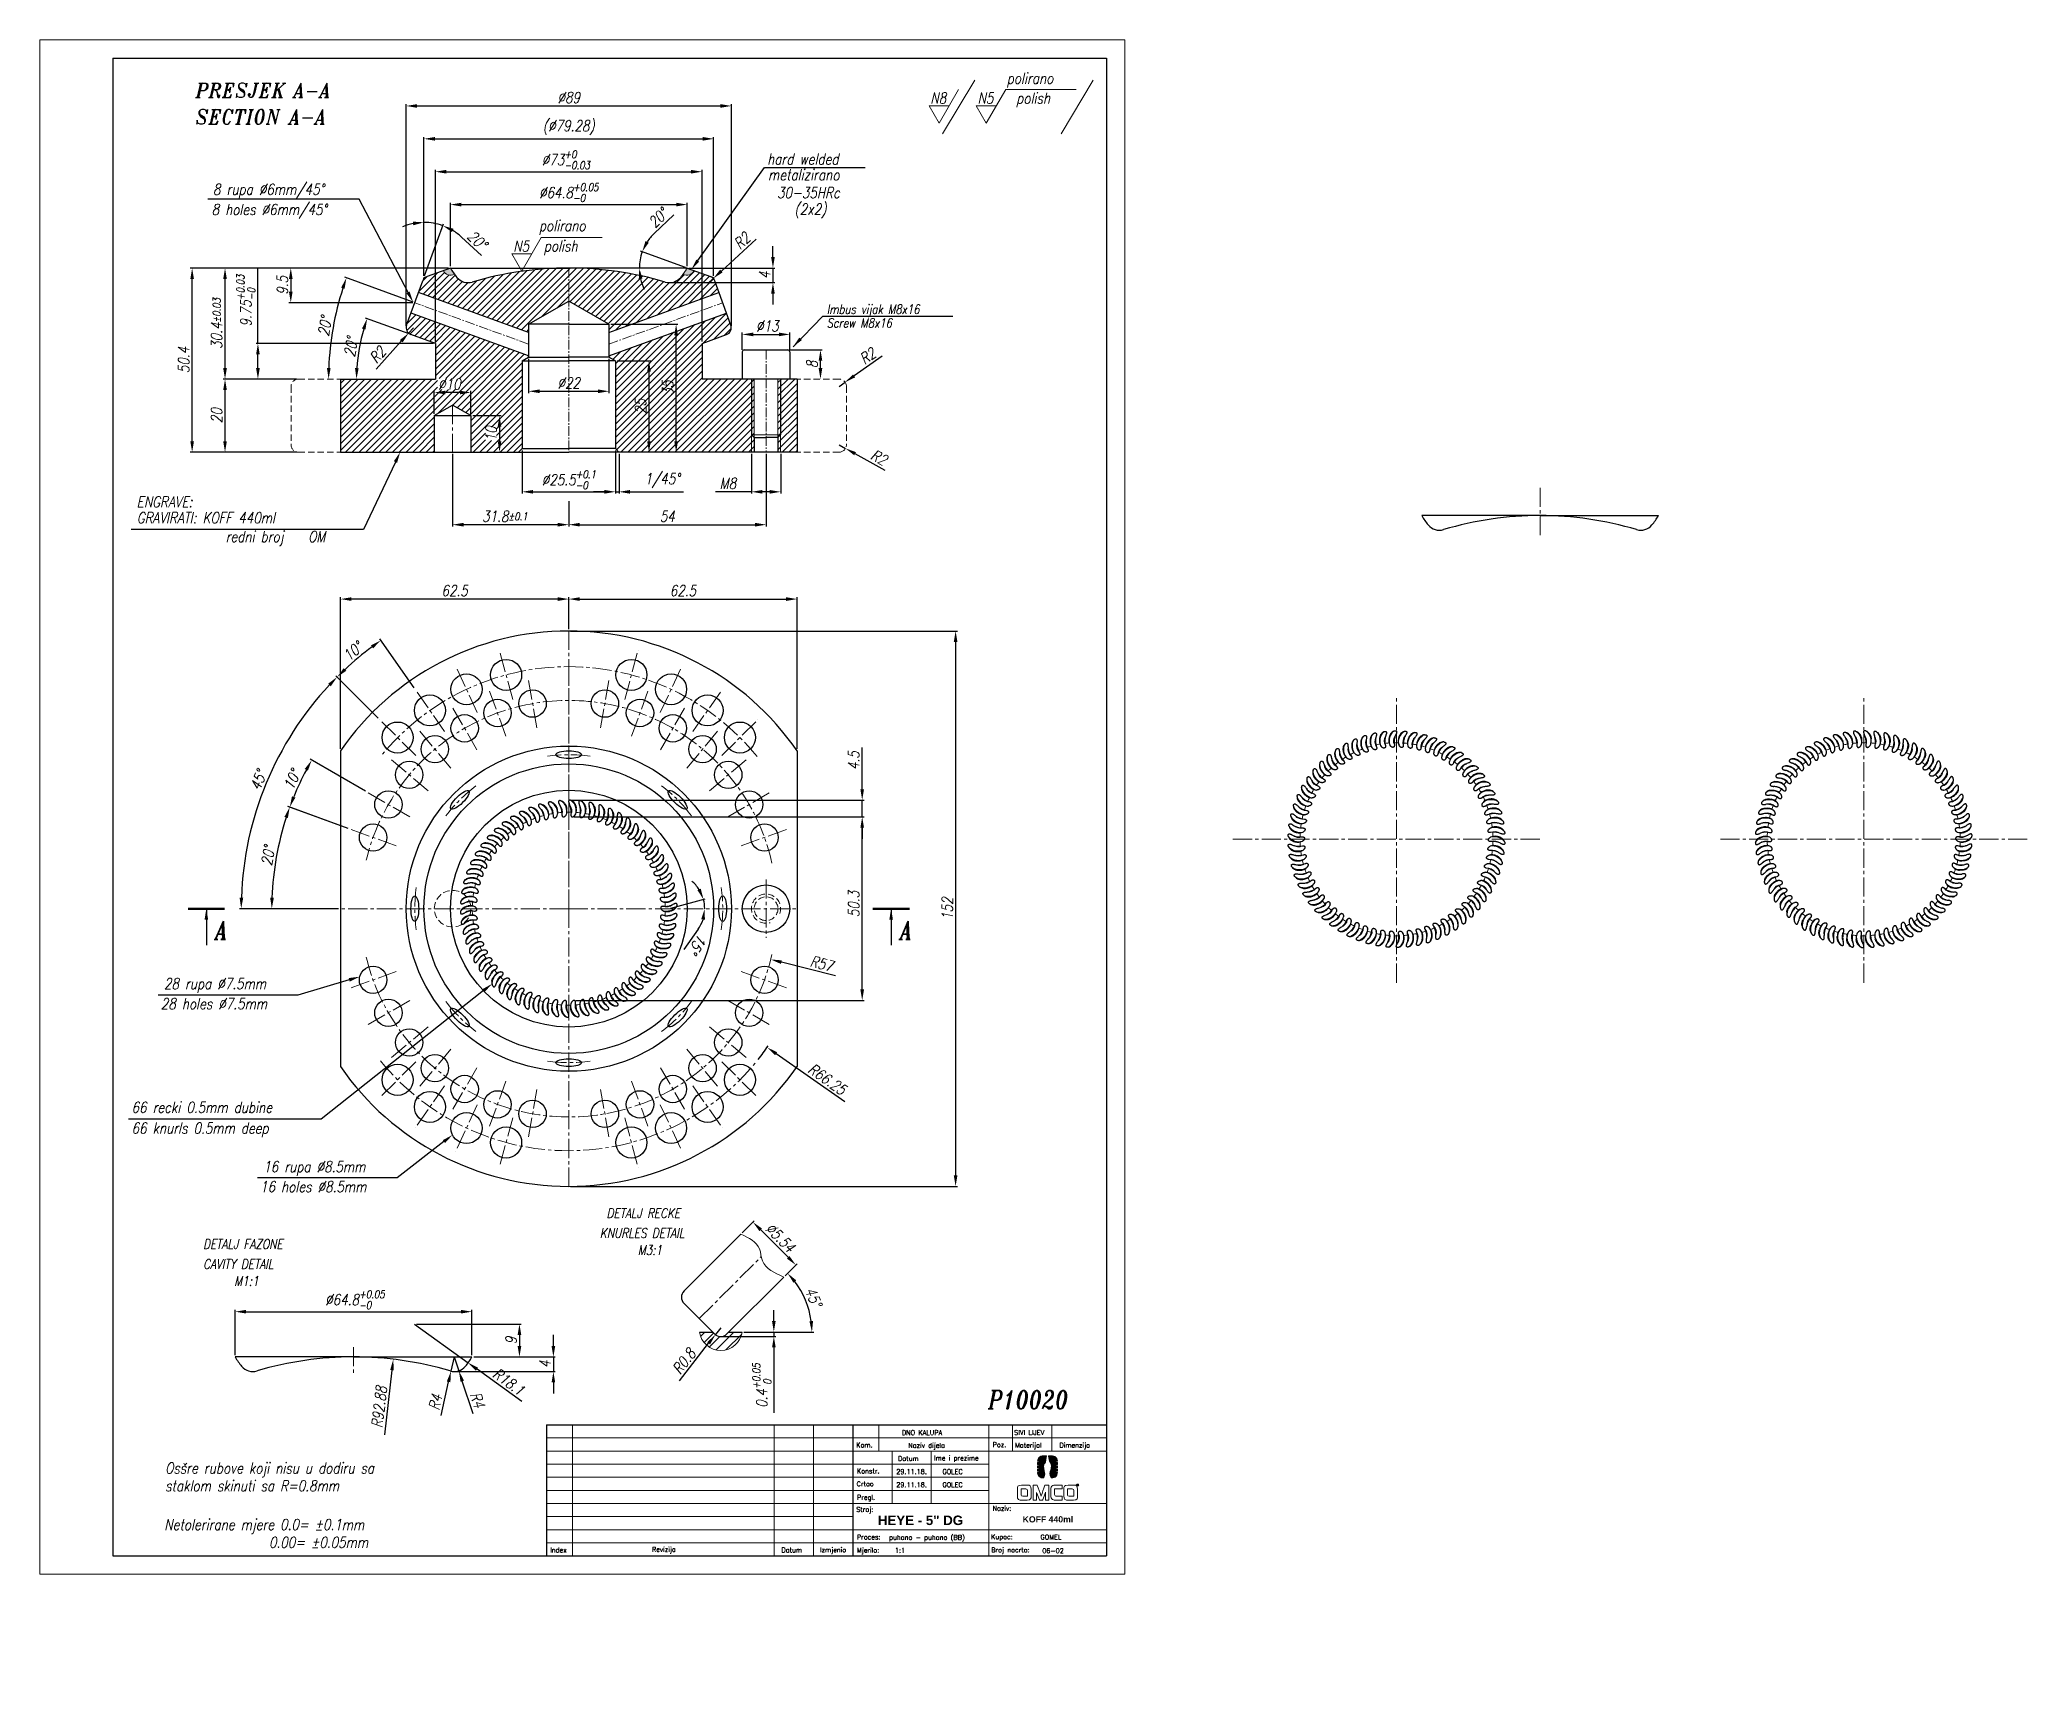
# Model space of a CAD drawing. Extents: x 89 to 633, y -13 to 440.
import ezdxf
from ezdxf import colors
from ezdxf.entities.mleader import LeaderData, LeaderLine
from ezdxf.math import Vec2, Vec3

# ---------------------------------------------------------------- set-up
doc = ezdxf.new("R2010")
doc.units = 0
doc.header["$LTSCALE"] = 7
doc.header["$MEASUREMENT"] = 0
doc.linetypes.add('CENTER2', pattern=[1.125, 0.75, -0.125, 0.125, -0.125])
doc.linetypes.add('HIDDEN', pattern=[0.375, 0.25, -0.125])
doc.layers.get('0').update_dxf_attribs({"linetype": 'CONTINUOUS', "lineweight": 15})
for name, color, linetype, lineweight in [('1', 1, 'CENTER2', 15), ('2', 2, 'HIDDEN', 15), ('3', 3, 'CONTINUOUS', 30), ('4', 5, 'CONTINUOUS', 50), ('8', 252, 'CONTINUOUS', 15), ('ENGLISH', 252, 'CONTINUOUS', 18)]:
    doc.layers.add(name, color=color, linetype=linetype, lineweight=lineweight)
doc.styles.add('ITALICT', font='ITALICT.shx', dxfattribs={"width": 0.8, "height": 3})
doc.styles.add('ROMANS', font='romans.shx')
doc.styles.get("Standard").update_dxf_attribs({"font": 'isocp.shx', "height": 3})
doc.dimstyles.get("Standard").update_dxf_attribs({"dimtxt": 3, "dimasz": 3, "dimexe": 0.5, "dimexo": 0.5, "dimgap": 0.8, "dimtad": 1, "dimdsep": 46, "dimtxsty": 'ITALICT', "dimcen": 0.09, "dimazin": 2, "dimtfac": 1, "dimtmove": 0, "dimatfit": 3, "dimfxl": 1, "dimtolj": 1, "dimtzin": 0, "dimarcsym": 0})
doc.dimstyles.new('Standard$2', dxfattribs={"dimtxt": 3, "dimasz": 3, "dimexe": 0.5, "dimexo": 0.5, "dimgap": 0.8, "dimtad": 1, "dimdsep": 46, "dimtxsty": 'ITALICT', "dimcen": 0.09, "dimazin": 2, "dimtfac": 1, "dimtmove": 0, "dimatfit": 3, "dimfxl": 1, "dimtolj": 1, "dimtzin": 0, "dimarcsym": 0})
doc.dimstyles.new('Standard$4', dxfattribs={"dimtxt": 3, "dimasz": 3, "dimexe": 0.5, "dimexo": 0.5, "dimgap": 0.8, "dimtad": 1, "dimdsep": 46, "dimtxsty": 'ITALICT', "dimcen": 0.09, "dimazin": 2, "dimtfac": 1, "dimtmove": 0, "dimatfit": 3, "dimfxl": 1, "dimtolj": 1, "dimtzin": 0, "dimarcsym": 0})
pattern_1 = [(45, (0, 0), (-0.9192388, 0.9192388), [])]

msp = doc.modelspace()

# ---------------------------------------------------------------- texts
at = {"linetype": 'Continuous', "style": 'ITALICT', "width": 0.9}
msp.add_text('PRESJEK A-A', height=4, dxfattribs=at).set_placement((131.651, 424.189))
at = {"style": 'ITALICT', "width": 0.8}
for s, height, p in [('metalizirano', 3, (288.37, 401.571)), ('8 rupa %%C6mm/45%%D', 3, (136.421, 397.6)), ('30-35HRc', 3, (290.818, 396.674)), ('(2x2)', 3, (295.609, 392.179)), ('Imbus vijak M8x16', 2.5, (304.429, 365.027)), ('GRAVIRATI: KOFF 440ml ', 3, (115.574, 307.698)), ('redni broj   OM', 3, (139.89, 302.541)), ('A', 5, (137.064, 193.8)), ('A', 5, (324.497, 193.8)), ('28 rupa %%C7.5mm', 3, (123.004, 180.166)), ('66 recki 0.5mm dubine', 3, (114.138, 146.321)), ('16 rupa %%C8.5mm', 3, (150.184, 130.094)), ('DETALJ RECKE', 2.625, (244.163, 117.546)), ('DETALJ FAZONE', 2.625, (133.73, 109.082)), ('M3:1', 2.625, (252.696, 107.429)), ('M1:1', 2.625, (142.263, 98.966)), ('P10020', 5, (348.606, 65.289)), ('Osšre rubove koji nisu u dodiru sa', 3, (123.334, 47.585)), ('staklom skinuti sa R=0.8mm', 3, (123.334, 42.727)), ('Netolerirane mjere 0.0= %%p0.1mm', 3, (123.133, 32.125)), ('                0.00= %%p0.05mm', 3, (123.133, 27.267))]:
    msp.add_text(s, height=height, dxfattribs=at).set_placement(p)
at = {"style": 'ROMANS'}
for s, p in [('Kom.', (312.514, 54.742)), ('DNO KALUPA', (324.985, 58.137)), ('Naziv dijela', (326.741, 54.634)), ('Poz.', (349.821, 54.847)), ('SIVI LIJEV', (355.723, 58.15)), ('Materijal', (355.939, 54.687)), ('Dimenzija', (368.129, 54.691)), ('Datum', (323.951, 51.058)), ('Ime i prezime', (333.798, 51.193)), ('Crtao', (312.592, 44.121)), ('Konstr.', (312.687, 47.624)), ('29.11.18.', (323.456, 47.459)), ('29.11.18.', (323.456, 43.871)), ('GOLEC', (336.084, 47.459)), ('GOLEC', (336.084, 43.871)), ('Stroj:', (312.492, 37.119)), ('Pregl.', (312.687, 40.426)), ('Naziv:', (349.803, 37.426)), ('Index', (228.725, 26)), ('Revizija', (256.572, 26.177)), ('Datum', (292.035, 26.013)), ('Izmjenio', (302.563, 26.054)), ('Proces:', (312.666, 29.557)), ('Mjerilo:', (312.666, 25.969)), ('puhano - puhano (BB)', (321.495, 29.454)), ('1:1', (323.087, 25.914)), ('Kupac:', (349.423, 29.618)), ('Broj nacrta:', (349.432, 26.028)), ('GOMEL', (362.93, 29.546)), ('06-02', (363.4, 25.801))]:
    msp.add_text(s, height=1.3, dxfattribs=at).set_placement(p)
at = {"attachment_point": 1}
for s, insert, char_height, width in [('{\\fArial|b1|i0|c238|p34;HEYE - 5" DG}', (318.426, 36.087), 2.6, 26.63899), ('{\\fArial|b1|i0|c238|p34;KOFF 440ml}', (358.035, 35.907), 1.7, 34.36193)]:
    msp.add_mtext(s, dxfattribs=dict(at, insert=insert, char_height=char_height, width=width))
at = {"layer": '8', "style": 'ITALICT', "width": 0.8}
msp.add_text('Screw M8x16', height=2.5, dxfattribs=at).set_placement((304.429, 361.259))
at = {"layer": 'ENGLISH', "linetype": 'Continuous', "style": 'ITALICT', "width": 0.9}
msp.add_text('SECTION A-A', height=4, dxfattribs=at).set_placement((131.651, 416.908))
at = {"layer": 'ENGLISH', "style": 'ITALICT', "width": 0.8}
for s, height, p in [('hard welded', 3, (288.121, 405.854)), ('8 holes %%C6mm/45%%D', 3, (136.06, 392.074)), ('ENGRAVE:', 3, (115.569, 312.061)), ('28 holes %%C7.5mm', 3, (122.143, 174.675)), ('66 knurls 0.5mm deep', 3, (114.138, 140.637)), ('16 holes %%C8.5mm', 3, (149.323, 124.603)), ('KNURLES DETAIL', 2.625, (242.343, 112.091)), ('CAVITY DETAIL', 2.625, (133.73, 103.627))]:
    msp.add_text(s, height=height, dxfattribs=at).set_placement(p)

# ---------------------------------------------------------------- blocks, each defined once
blk = doc.blocks.new('*D12')
at = {"color": 0, "lineweight": -2, "transparency": 16777216}
for p, q in [((194.17, 375.41), (194.17, 413.41)), ((197.17, 412.91), (270.45, 412.91)), ((273.45, 375.41), (273.45, 413.41))]:
    blk.add_line(p, q, dxfattribs=at)
at = {"color": 0, "transparency": 16777216}
for points in [[(197.17, 413.41), (197.17, 412.41), (194.17, 412.91)], [(270.45, 412.41), (270.45, 413.41), (273.45, 412.91)]]:
    blk.add_solid(points, dxfattribs=at)
at = {"color": 0, "transparency": 16777216, "insert": (233.81, 416), "char_height": 3, "attachment_point": 5, "style": 'ITALICT'}
blk.add_mtext('\\A1;(%%c79.28)', dxfattribs=at)
blk = doc.blocks.new('*D13')
at = {"color": 0, "lineweight": -2, "transparency": 16777216}
for p, q in [((189.31, 361.71), (189.31, 422.41)), ((192.31, 421.91), (275.31, 421.91)), ((278.31, 361.71), (278.31, 422.41))]:
    blk.add_line(p, q, dxfattribs=at)
at = {"color": 0, "transparency": 16777216}
for points in [[(192.31, 422.41), (192.31, 421.41), (189.31, 421.91)], [(275.31, 421.41), (275.31, 422.41), (278.31, 421.91)]]:
    blk.add_solid(points, dxfattribs=at)
at = {"color": 0, "transparency": 16777216, "insert": (233.81, 424.21), "char_height": 3, "attachment_point": 5, "style": 'ITALICT'}
blk.add_mtext('\\A1;%%c89', dxfattribs=at)
blk = doc.blocks.new('*D14')
at = {"color": 0, "linetype": 'ByBlock', "lineweight": -2, "transparency": 16777216}
for p, q in [((197.31, 357.4), (197.31, 404.41)), ((200.31, 403.91), (267.31, 403.91)), ((270.31, 357.4), (270.31, 404.41))]:
    blk.add_line(p, q, dxfattribs=at)
at = {"color": 0, "transparency": 16777216}
for points in [[(200.31, 404.41), (200.31, 403.41), (197.31, 403.91)], [(267.31, 403.41), (267.31, 404.41), (270.31, 403.91)]]:
    blk.add_solid(points, dxfattribs=at)
at = {"color": 0, "transparency": 16777216, "insert": (232.99, 407.19), "char_height": 3, "attachment_point": 5, "style": 'ITALICT'}
blk.add_mtext('\\A1;%%c73{}{\\H0.71x;\\C3;\\S+0^ -0.03;}', dxfattribs=at)
blk = doc.blocks.new('*D15')
at = {"color": 0, "lineweight": -2, "transparency": 16777216}
for p, q in [((200.91, 377.55), (157.22, 377.55)), ((157.72, 374.55), (157.72, 371.05)), ((191.17, 368.05), (157.22, 368.05))]:
    blk.add_line(p, q, dxfattribs=at)
at = {"color": 0, "transparency": 16777216}
for points in [[(158.22, 374.55), (157.22, 374.55), (157.72, 377.55)], [(157.22, 371.05), (158.22, 371.05), (157.72, 368.05)]]:
    blk.add_solid(points, dxfattribs=at)
at = {"color": 0, "transparency": 16777216, "insert": (155.42, 372.8), "char_height": 3, "attachment_point": 5, "rotation": 90, "style": 'ITALICT'}
blk.add_mtext('\\A1;9.5', dxfattribs=at)
blk = doc.blocks.new('*D4')
at = {"color": 0, "linetype": 'ByBlock', "lineweight": -2, "transparency": 16777216}
for p, q in [((201.41, 378.05), (201.41, 395.41)), ((204.41, 394.91), (263.21, 394.91)), ((266.21, 378.05), (266.21, 395.41))]:
    blk.add_line(p, q, dxfattribs=at)
at = {"color": 0, "transparency": 16777216}
for points in [[(204.41, 395.41), (204.41, 394.41), (201.41, 394.91)], [(263.21, 394.41), (263.21, 395.41), (266.21, 394.91)]]:
    blk.add_solid(points, dxfattribs=at)
at = {"color": 0, "transparency": 16777216, "insert": (233.81, 398.19), "char_height": 3, "attachment_point": 5, "style": 'ITALICT'}
blk.add_mtext('\\A1;%%c64.8{}{\\H0.71x;\\C3;\\S+0.05^ -0;}', dxfattribs=at)
blk = doc.blocks.new('*D5')
at = {"color": 0, "linetype": 'ByBlock', "lineweight": -2, "transparency": 16777216}
for p, q in [((148.72, 356.9), (148.72, 377.34)), ((196.81, 356.9), (148.22, 356.9)), ((148.72, 350.15), (148.72, 353.9)), ((159.31, 347.15), (148.22, 347.15))]:
    blk.add_line(p, q, dxfattribs=at)
at = {"color": 0, "transparency": 16777216}
for points in [[(149.22, 353.9), (148.22, 353.9), (148.72, 356.9)], [(148.22, 350.15), (149.22, 350.15), (148.72, 347.15)]]:
    blk.add_solid(points, dxfattribs=at)
at = {"color": 0, "transparency": 16777216, "insert": (145.44, 368.62), "char_height": 3, "attachment_point": 5, "rotation": 90, "style": 'ITALICT'}
blk.add_mtext('\\A1;9.75{}{\\H0.71x;\\C3;\\S+0.03^ -0;}', dxfattribs=at)
blk = doc.blocks.new('*D6')
at = {"color": 0, "lineweight": -2, "transparency": 16777216}
for p, q in [((159.31, 347.15), (139.22, 347.15)), ((139.72, 330.15), (139.72, 344.15)), ((159.31, 327.15), (139.22, 327.15))]:
    blk.add_line(p, q, dxfattribs=at)
at = {"color": 0, "transparency": 16777216}
for points in [[(139.22, 344.15), (140.22, 344.15), (139.72, 347.15)], [(139.22, 330.15), (140.22, 330.15), (139.72, 327.15)]]:
    blk.add_solid(points, dxfattribs=at)
at = {"color": 0, "transparency": 16777216, "insert": (137.42, 337.15), "char_height": 3, "attachment_point": 5, "rotation": 90, "style": 'ITALICT'}
blk.add_mtext('\\A1;20', dxfattribs=at)
blk = doc.blocks.new('*D7')
at = {"color": 0, "lineweight": -2, "transparency": 16777216}
for p, q in [((158.68, 377.55), (139.22, 377.55)), ((139.72, 350.15), (139.72, 374.55)), ((159.31, 347.15), (139.22, 347.15))]:
    blk.add_line(p, q, dxfattribs=at)
at = {"color": 0, "transparency": 16777216}
for points in [[(139.22, 374.55), (140.22, 374.55), (139.72, 377.55)], [(139.22, 350.15), (140.22, 350.15), (139.72, 347.15)]]:
    blk.add_solid(points, dxfattribs=at)
at = {"color": 0, "transparency": 16777216, "insert": (137.42, 362.35), "char_height": 3, "attachment_point": 5, "rotation": 90, "style": 'ITALICT'}
blk.add_mtext('\\A1;30.4{}{\\H0.71x;\\C3;%%p0.03}', dxfattribs=at)
blk = doc.blocks.new('*D8')
at = {"color": 0, "lineweight": -2, "transparency": 16777216}
for p, q in [((200.91, 377.55), (130.22, 377.55)), ((130.72, 330.15), (130.72, 374.55)), ((159.31, 327.15), (130.22, 327.15))]:
    blk.add_line(p, q, dxfattribs=at)
at = {"color": 0, "transparency": 16777216}
for points in [[(131.22, 374.55), (130.22, 374.55), (130.72, 377.55)], [(130.22, 330.15), (131.22, 330.15), (130.72, 327.15)]]:
    blk.add_solid(points, dxfattribs=at)
at = {"color": 0, "transparency": 16777216, "insert": (128.42, 352.35), "char_height": 3, "attachment_point": 5, "rotation": 90, "style": 'ITALICT'}
blk.add_mtext('\\A1;50.4', dxfattribs=at)
blk = doc.blocks.new('*D9')
at = {"color": 0, "lineweight": -2, "transparency": 16777216}
for p, q in [((289.69, 380.55), (289.69, 383.55)), ((266.71, 377.55), (290.19, 377.55)), ((289.69, 377.55), (289.69, 373.55)), ((261.86, 373.55), (290.19, 373.55)), ((289.69, 370.55), (289.69, 367.55))]:
    blk.add_line(p, q, dxfattribs=at)
at = {"color": 0, "transparency": 16777216}
for points in [[(289.19, 380.55), (290.19, 380.55), (289.69, 377.55)], [(290.19, 370.55), (289.19, 370.55), (289.69, 373.55)]]:
    blk.add_solid(points, dxfattribs=at)
at = {"color": 0, "transparency": 16777216, "insert": (287.39, 375.55), "char_height": 3, "attachment_point": 5, "rotation": 90, "style": 'ITALICT'}
blk.add_mtext('\\A1;4', dxfattribs=at)
blk = doc.blocks.new('*D10')
at = {"color": 0, "lineweight": -2, "transparency": 16777216}
for p, q in [((235.3, 227.34), (314.62, 227.34)), ((314.12, 180.08), (314.12, 224.34)), ((235.77, 177.08), (314.62, 177.08))]:
    blk.add_line(p, q, dxfattribs=at)
at = {"color": 0, "transparency": 16777216}
for points in [[(314.62, 224.34), (313.62, 224.34), (314.12, 227.34)], [(313.62, 180.08), (314.62, 180.08), (314.12, 177.08)]]:
    blk.add_solid(points, dxfattribs=at)
at = {"color": 0, "transparency": 16777216, "insert": (311.82, 203.45), "char_height": 3, "attachment_point": 5, "rotation": 90, "style": 'ITALICT'}
blk.add_mtext('\\A1;50.3', dxfattribs=at)
blk = doc.blocks.new('*D11')
at = {"color": 0, "lineweight": -2, "transparency": 16777216}
for p, q in [((314.12, 234.88), (314.12, 246.31)), ((234.62, 231.88), (314.62, 231.88)), ((314.12, 227.34), (314.12, 231.88)), ((235.3, 227.34), (314.62, 227.34)), ((314.12, 224.34), (314.12, 221.34))]:
    blk.add_line(p, q, dxfattribs=at)
at = {"color": 0, "transparency": 16777216}
for points in [[(313.62, 234.88), (314.62, 234.88), (314.12, 231.88)], [(314.62, 224.34), (313.62, 224.34), (314.12, 227.34)]]:
    blk.add_solid(points, dxfattribs=at)
at = {"color": 0, "transparency": 16777216, "insert": (311.82, 242.71), "char_height": 3, "attachment_point": 5, "rotation": 90, "style": 'ITALICT'}
blk.add_mtext('\\A1;4.5', dxfattribs=at)
blk = doc.blocks.new('*D16')
at = {"color": 0, "lineweight": -2, "transparency": 16777216}
blk.add_line((190.15, 359.5), (178.15, 363.87), dxfattribs=at)
blk.add_arc((224.1, 347.15), 48.39, 163.5526, 176.4474, dxfattribs=at)
at = {"color": 0, "transparency": 16777216}
for points in [[(177.21, 361.01), (178.16, 360.7), (178.62, 363.7)], [(176.3, 350.13), (175.3, 350.16), (175.7, 347.15)]]:
    blk.add_solid(points, dxfattribs=at)
at = {"color": 0, "transparency": 16777216, "insert": (174.17, 355.95), "char_height": 3, "attachment_point": 5, "rotation": 80, "style": 'ITALICT'}
blk.add_mtext('\\A1;20°', dxfattribs=at)
blk = doc.blocks.new('*D17')
at = {"color": 0, "lineweight": -2, "transparency": 16777216}
for p, q in [((191.31, 361.21), (189.97, 359.73)), ((181.08, 349.89), (187.96, 357.5))]:
    blk.add_line(p, q, dxfattribs=at)
at = {"color": 0, "transparency": 16777216}
blk.add_solid([(187.58, 357.84), (188.33, 357.17), (189.97, 359.73)], dxfattribs=at)
at = {"color": 0, "transparency": 16777216, "insert": (181.51, 353.8), "char_height": 3, "attachment_point": 5, "rotation": 47.9094, "style": 'ITALICT'}
blk.add_mtext('\\A1;R2', dxfattribs=at)
blk = doc.blocks.new('*D18')
at = {"color": 0, "lineweight": -2, "transparency": 16777216}
blk.add_line((191.2, 368.22), (172.48, 375.04), dxfattribs=at)
blk.add_arc((249.09, 347.15), 81.03, 162.1214, 177.8786, dxfattribs=at)
at = {"color": 0, "transparency": 16777216}
for points in [[(172.45, 371.86), (171.5, 372.19), (172.95, 374.86)], [(167.62, 350.16), (168.62, 350.14), (168.06, 347.15)]]:
    blk.add_solid(points, dxfattribs=at)
at = {"color": 0, "transparency": 16777216, "insert": (167.03, 361.62), "char_height": 3, "attachment_point": 5, "rotation": 80, "style": 'ITALICT'}
blk.add_mtext('\\A1;20%%d', dxfattribs=at)
blk = doc.blocks.new('*D19')
at = {"color": 0, "linetype": 'ByBlock', "lineweight": -2, "transparency": 16777216}
for p, q in [((142.5, 80.01), (142.5, 92.39)), ((145.5, 91.89), (204.3, 91.89)), ((207.3, 80.01), (207.3, 92.39))]:
    blk.add_line(p, q, dxfattribs=at)
at = {"color": 0, "transparency": 16777216}
for points in [[(145.5, 92.39), (145.5, 91.39), (142.5, 91.89)], [(204.3, 91.39), (204.3, 92.39), (207.3, 91.89)]]:
    blk.add_solid(points, dxfattribs=at)
at = {"color": 0, "transparency": 16777216, "insert": (175.26, 95.17), "char_height": 3, "attachment_point": 5, "style": 'ITALICT'}
blk.add_mtext('\\A1;%%c64.8{}{\\H0.71x;\\C3;\\S+0.05^ -0;}', dxfattribs=at)
blk = doc.blocks.new('*D20')
at = {"color": 0, "lineweight": -2, "transparency": 16777216}
for p, q in [((229.6, 82.51), (229.6, 85.51)), ((207.8, 79.51), (230.1, 79.51)), ((229.6, 79.51), (229.6, 75.51)), ((202.95, 75.51), (230.1, 75.51)), ((229.6, 72.51), (229.6, 69.51))]:
    blk.add_line(p, q, dxfattribs=at)
at = {"color": 0, "transparency": 16777216}
for points in [[(229.1, 82.51), (230.1, 82.51), (229.6, 79.51)], [(230.1, 72.51), (229.1, 72.51), (229.6, 75.51)]]:
    blk.add_solid(points, dxfattribs=at)
at = {"color": 0, "transparency": 16777216, "insert": (227.3, 77.51), "char_height": 3, "attachment_point": 5, "rotation": 90, "style": 'ITALICT'}
blk.add_mtext('\\A1;4', dxfattribs=at)
blk = doc.blocks.new('*D21')
at = {"color": 0, "lineweight": -2, "transparency": 16777216}
for p, q in [((319.59, 353.43), (311.9, 348.03)), ((307.81, 345.15), (309.44, 346.3))]:
    blk.add_line(p, q, dxfattribs=at)
at = {"color": 0, "transparency": 16777216}
blk.add_solid([(311.61, 348.44), (312.19, 347.62), (309.44, 346.3)], dxfattribs=at)
at = {"color": 0, "transparency": 16777216, "insert": (315.65, 353.47), "char_height": 3, "attachment_point": 5, "rotation": 35.1086, "style": 'ITALICT'}
blk.add_mtext('\\A1;R2', dxfattribs=at)
blk = doc.blocks.new('*D22')
at = {"color": 0, "lineweight": -2, "transparency": 16777216}
for p, q in [((307.81, 329.15), (309.56, 328.18)), ((320.4, 322.17), (312.18, 326.73))]:
    blk.add_line(p, q, dxfattribs=at)
at = {"color": 0, "transparency": 16777216}
blk.add_solid([(312.42, 327.16), (311.94, 326.29), (309.56, 328.18)], dxfattribs=at)
at = {"color": 0, "transparency": 16777216, "insert": (318.72, 325.73), "char_height": 3, "attachment_point": 5, "rotation": 330.9977, "style": 'ITALICT'}
blk.add_mtext('\\A1;R2', dxfattribs=at)
blk = doc.blocks.new('*D23')
at = {"color": 0, "lineweight": -2, "transparency": 16777216}
for p, q in [((202.01, 326.65), (202.01, 306.8)), ((233.81, 313.75), (233.81, 306.8)), ((230.81, 307.3), (205.01, 307.3))]:
    blk.add_line(p, q, dxfattribs=at)
at = {"color": 0, "transparency": 16777216}
for points in [[(205.01, 307.8), (205.01, 306.8), (202.01, 307.3)], [(230.81, 307.8), (230.81, 306.8), (233.81, 307.3)]]:
    blk.add_solid(points, dxfattribs=at)
at = {"color": 0, "transparency": 16777216, "insert": (216.31, 309.6), "char_height": 3, "attachment_point": 5, "style": 'ITALICT'}
blk.add_mtext('\\A1;31.8{}{\\H0.71x;\\C3;%%p0.1}', dxfattribs=at)
blk = doc.blocks.new('*D24')
at = {"color": 0, "lineweight": -2, "transparency": 16777216}
for p, q in [((207.51, 337.15), (215.35, 337.15)), ((214.85, 334.15), (214.85, 330.15))]:
    blk.add_line(p, q, dxfattribs=at)
at = {"color": 0, "transparency": 16777216}
for points in [[(214.35, 334.15), (215.35, 334.15), (214.85, 337.15)], [(214.35, 330.15), (215.35, 330.15), (214.85, 327.15)]]:
    blk.add_solid(points, dxfattribs=at)
at = {"color": 0, "transparency": 16777216, "insert": (212.55, 332.15), "char_height": 3, "attachment_point": 5, "rotation": 90, "style": 'ITALICT'}
blk.add_mtext('\\A1;10', dxfattribs=at)
blk = doc.blocks.new('*D25')
at = {"color": 0, "lineweight": -2, "transparency": 16777216}
for p, q in [((197.01, 337.65), (197.01, 343.98)), ((204.01, 343.48), (200.01, 343.48)), ((207.01, 337.65), (207.01, 343.98))]:
    blk.add_line(p, q, dxfattribs=at)
at = {"color": 0, "transparency": 16777216}
for points in [[(200.01, 343.98), (200.01, 342.98), (197.01, 343.48)], [(204.01, 343.98), (204.01, 342.98), (207.01, 343.48)]]:
    blk.add_solid(points, dxfattribs=at)
at = {"color": 0, "transparency": 16777216, "insert": (201.13, 345.78), "char_height": 3, "attachment_point": 5, "style": 'ITALICT'}
blk.add_mtext('\\A1;%%c10', dxfattribs=at)
blk = doc.blocks.new('*D26')
at = {"color": 0, "lineweight": -2, "transparency": 16777216}
for p, q in [((281.31, 355.15), (281.31, 359.88)), ((284.31, 359.38), (291.31, 359.38)), ((294.31, 355.15), (294.31, 359.88))]:
    blk.add_line(p, q, dxfattribs=at)
at = {"color": 0, "transparency": 16777216}
for points in [[(284.31, 359.88), (284.31, 358.88), (281.31, 359.38)], [(291.31, 359.88), (291.31, 358.88), (294.31, 359.38)]]:
    blk.add_solid(points, dxfattribs=at)
at = {"color": 0, "transparency": 16777216, "insert": (288.15, 361.68), "char_height": 3, "attachment_point": 5, "style": 'ITALICT'}
blk.add_mtext('\\A1;%%c13', dxfattribs=at)
blk = doc.blocks.new('*D27')
at = {"color": 0, "lineweight": -2, "transparency": 16777216}
for p, q in [((283.81, 326.65), (283.81, 315.8)), ((291.81, 326.65), (291.81, 315.8)), ((283.81, 316.3), (273.95, 316.3)), ((288.81, 316.3), (286.81, 316.3))]:
    blk.add_line(p, q, dxfattribs=at)
at = {"color": 0, "transparency": 16777216}
for points in [[(286.81, 316.8), (286.81, 315.8), (283.81, 316.3)], [(288.81, 316.8), (288.81, 315.8), (291.81, 316.3)]]:
    blk.add_solid(points, dxfattribs=at)
at = {"color": 0, "transparency": 16777216, "insert": (277.38, 318.6), "char_height": 3, "attachment_point": 5, "style": 'ITALICT'}
blk.add_mtext('\\A1;M8', dxfattribs=at)
blk = doc.blocks.new('*D28')
at = {"color": 0, "lineweight": -2, "transparency": 16777216}
for p, q in [((294.31, 355.15), (303.2, 355.15)), ((302.7, 350.15), (302.7, 352.15))]:
    blk.add_line(p, q, dxfattribs=at)
at = {"color": 0, "transparency": 16777216}
for points in [[(302.2, 352.15), (303.2, 352.15), (302.7, 355.15)], [(302.2, 350.15), (303.2, 350.15), (302.7, 347.15)]]:
    blk.add_solid(points, dxfattribs=at)
at = {"color": 0, "transparency": 16777216, "insert": (300.4, 351.15), "char_height": 3, "attachment_point": 5, "rotation": 90, "style": 'ITALICT'}
blk.add_mtext('\\A1;8', dxfattribs=at)
blk = doc.blocks.new('*D29')
at = {"color": 0, "lineweight": -2, "transparency": 16777216}
for p, q in [((287.81, 326.65), (287.81, 306.8)), ((233.81, 313.75), (233.81, 306.8)), ((236.81, 307.3), (284.81, 307.3))]:
    blk.add_line(p, q, dxfattribs=at)
at = {"color": 0, "transparency": 16777216}
for points in [[(236.81, 307.8), (236.81, 306.8), (233.81, 307.3)], [(284.81, 307.8), (284.81, 306.8), (287.81, 307.3)]]:
    blk.add_solid(points, dxfattribs=at)
at = {"color": 0, "transparency": 16777216, "insert": (260.81, 309.6), "char_height": 3, "attachment_point": 5, "style": 'ITALICT'}
blk.add_mtext('\\A1;54', dxfattribs=at)
blk = doc.blocks.new('*D30')
at = {"color": 0, "lineweight": -2, "transparency": 16777216}
for p, q in [((222.81, 352.66), (222.81, 343.32)), ((244.81, 352.66), (244.81, 343.32)), ((225.81, 343.82), (241.81, 343.82))]:
    blk.add_line(p, q, dxfattribs=at)
at = {"color": 0, "transparency": 16777216}
for points in [[(225.81, 344.32), (225.81, 343.32), (222.81, 343.82)], [(241.81, 344.32), (241.81, 343.32), (244.81, 343.82)]]:
    blk.add_solid(points, dxfattribs=at)
at = {"color": 0, "transparency": 16777216, "insert": (233.81, 346.12), "char_height": 3, "attachment_point": 5, "style": 'ITALICT'}
blk.add_mtext('\\A1;%%c22', dxfattribs=at)
blk = doc.blocks.new('*D31')
at = {"color": 0, "lineweight": -2, "transparency": 16777216}
for p, q in [((221.06, 327.65), (221.06, 315.8)), ((246.56, 327.65), (246.56, 315.8)), ((224.06, 316.3), (243.56, 316.3))]:
    blk.add_line(p, q, dxfattribs=at)
at = {"color": 0, "transparency": 16777216}
for points in [[(224.06, 316.8), (224.06, 315.8), (221.06, 316.3)], [(243.56, 316.8), (243.56, 315.8), (246.56, 316.3)]]:
    blk.add_solid(points, dxfattribs=at)
at = {"color": 0, "transparency": 16777216, "insert": (233.81, 319.58), "char_height": 3, "attachment_point": 5, "style": 'ITALICT'}
blk.add_mtext('\\A1;%%c25.5{}{\\H0.71x;\\C3;\\S+0.1^ -0;}', dxfattribs=at)
blk = doc.blocks.new('*D32')
at = {"color": 0, "lineweight": -2, "transparency": 16777216}
for p, q in [((247.56, 326.65), (247.56, 315.8)), ((243.56, 316.3), (240.56, 316.3)), ((246.56, 316.3), (247.56, 316.3)), ((250.56, 316.3), (265.21, 316.3))]:
    blk.add_line(p, q, dxfattribs=at)
at = {"color": 0, "transparency": 16777216}
for points in [[(243.56, 316.8), (243.56, 315.8), (246.56, 316.3)], [(250.56, 316.8), (250.56, 315.8), (247.56, 316.3)]]:
    blk.add_solid(points, dxfattribs=at)
at = {"color": 0, "transparency": 16777216, "insert": (259.39, 319.38), "char_height": 3, "attachment_point": 5, "style": 'ITALICT'}
blk.add_mtext('\\A1;1/45%%d', dxfattribs=at)
blk = doc.blocks.new('*D33')
at = {"color": 0, "lineweight": -2, "transparency": 16777216}
for p, q in [((245.31, 362.15), (263.69, 362.15)), ((263.19, 330.15), (263.19, 359.15))]:
    blk.add_line(p, q, dxfattribs=at)
at = {"color": 0, "transparency": 16777216}
for points in [[(262.69, 359.15), (263.69, 359.15), (263.19, 362.15)], [(262.69, 330.15), (263.69, 330.15), (263.19, 327.15)]]:
    blk.add_solid(points, dxfattribs=at)
at = {"color": 0, "transparency": 16777216, "insert": (260.89, 344.65), "char_height": 3, "attachment_point": 5, "rotation": 90, "style": 'ITALICT'}
blk.add_mtext('\\A1;35', dxfattribs=at)
blk = doc.blocks.new('*D34')
at = {"color": 0, "lineweight": -2, "transparency": 16777216}
for p, q in [((247.06, 352.15), (256.26, 352.15)), ((255.76, 349.15), (255.76, 330.15))]:
    blk.add_line(p, q, dxfattribs=at)
at = {"color": 0, "transparency": 16777216}
for points in [[(255.26, 349.15), (256.26, 349.15), (255.76, 352.15)], [(255.26, 330.15), (256.26, 330.15), (255.76, 327.15)]]:
    blk.add_solid(points, dxfattribs=at)
at = {"color": 0, "transparency": 16777216, "insert": (253.46, 339.65), "char_height": 3, "attachment_point": 5, "rotation": 90, "style": 'ITALICT'}
blk.add_mtext('\\A1;25', dxfattribs=at)
blk = doc.blocks.new('*D45')
at = {"color": 0, "lineweight": -2, "transparency": 16777216}
for p, q in [((234.31, 278.2), (340.2, 278.2)), ((339.7, 275.2), (339.7, 129.2)), ((234.31, 126.2), (340.2, 126.2))]:
    blk.add_line(p, q, dxfattribs=at)
at = {"color": 0, "transparency": 16777216}
for points in [[(339.2, 275.2), (340.2, 275.2), (339.7, 278.2)], [(339.2, 129.2), (340.2, 129.2), (339.7, 126.2)]]:
    blk.add_solid(points, dxfattribs=at)
at = {"color": 0, "transparency": 16777216, "insert": (337.4, 202.2), "char_height": 3, "attachment_point": 5, "rotation": 90, "style": 'ITALICT'}
blk.add_mtext('\\A1;152', dxfattribs=at)
blk = doc.blocks.new('*D46')
at = {"color": 0, "lineweight": -2, "transparency": 16777216}
for p, q in [((171.31, 245.94), (171.31, 287.44)), ((230.81, 286.94), (174.31, 286.94)), ((233.81, 278.7), (233.81, 287.44))]:
    blk.add_line(p, q, dxfattribs=at)
at = {"color": 0, "transparency": 16777216}
for points in [[(174.31, 287.44), (174.31, 286.44), (171.31, 286.94)], [(230.81, 287.44), (230.81, 286.44), (233.81, 286.94)]]:
    blk.add_solid(points, dxfattribs=at)
at = {"color": 0, "transparency": 16777216, "insert": (202.56, 289.24), "char_height": 3, "attachment_point": 5, "style": 'ITALICT'}
blk.add_mtext('\\A1;62.5', dxfattribs=at)
blk = doc.blocks.new('*D47')
at = {"color": 0, "lineweight": -2, "transparency": 16777216}
for p, q in [((233.81, 278.7), (233.81, 287.44)), ((236.81, 286.94), (293.31, 286.94)), ((296.31, 245.94), (296.31, 287.44))]:
    blk.add_line(p, q, dxfattribs=at)
at = {"color": 0, "transparency": 16777216}
for points in [[(236.81, 287.44), (236.81, 286.44), (233.81, 286.94)], [(293.31, 287.44), (293.31, 286.44), (296.31, 286.94)]]:
    blk.add_solid(points, dxfattribs=at)
at = {"color": 0, "transparency": 16777216, "insert": (265.06, 289.24), "char_height": 3, "attachment_point": 5, "style": 'ITALICT'}
blk.add_mtext('\\A1;62.5', dxfattribs=at)
blk = doc.blocks.new('*D48')
at = {"color": 0, "lineweight": -2, "transparency": 16777216}
blk.add_line((306.79, 183.85), (292, 187.57), dxfattribs=at)
at = {"color": 0, "transparency": 16777216}
blk.add_solid([(292.12, 188.05), (291.87, 187.08), (289.09, 188.3)], dxfattribs=at)
at = {"color": 0, "transparency": 16777216, "insert": (303.03, 187.17), "char_height": 3, "attachment_point": 5, "rotation": 345.8882, "style": 'ITALICT'}
blk.add_mtext('\\A1;R57', dxfattribs=at)
blk = doc.blocks.new('*D49')
at = {"color": 0, "lineweight": -2, "transparency": 16777216}
blk.add_line((309.38, 149.35), (290.56, 162.51), dxfattribs=at)
blk.add_arc((233.81, 202.2), 66.25, 321.4891, 325.4645, dxfattribs=at)
at = {"color": 0, "transparency": 16777216}
blk.add_solid([(290.84, 162.92), (290.27, 162.1), (288.1, 164.23)], dxfattribs=at)
at = {"color": 0, "transparency": 16777216, "insert": (304.56, 155.52), "char_height": 3, "attachment_point": 5, "rotation": 325.032, "style": 'ITALICT'}
blk.add_mtext('\\A1;R66.25', dxfattribs=at)
blk = doc.blocks.new('*D50')
at = {"color": 0, "lineweight": -2, "transparency": 16777216}
for p, q in [((178.17, 234.32), (162.99, 243.08)), ((173.43, 224.17), (156.97, 230.16))]:
    blk.add_line(p, q, dxfattribs=at)
blk.add_arc((233.81, 202.2), 81.27, 152.1152, 157.8848, dxfattribs=at)
at = {"color": 0, "transparency": 16777216}
for points in [[(161.54, 240.45), (162.41, 239.96), (163.43, 242.83)], [(158.98, 232.61), (158.05, 232.97), (157.44, 229.99)]]:
    blk.add_solid(points, dxfattribs=at)
at = {"color": 0, "transparency": 16777216, "insert": (158.07, 237.51), "char_height": 3, "attachment_point": 5, "rotation": 65, "style": 'ITALICT'}
blk.add_mtext('\\A1;10°', dxfattribs=at)
blk = doc.blocks.new('*D51')
at = {"color": 0, "lineweight": -2, "transparency": 16777216}
for p, q in [((173.43, 224.17), (156.95, 230.17)), ((170.81, 202.2), (152.02, 202.2))]:
    blk.add_line(p, q, dxfattribs=at)
blk.add_arc((233.81, 202.2), 81.29, 162.1147, 177.8853, dxfattribs=at)
at = {"color": 0, "transparency": 16777216}
for points in [[(155.98, 227.32), (156.92, 227), (157.42, 230)], [(153.08, 205.19), (152.08, 205.21), (152.52, 202.2)]]:
    blk.add_solid(points, dxfattribs=at)
at = {"color": 0, "transparency": 16777216, "insert": (151.49, 216.71), "char_height": 3, "attachment_point": 5, "rotation": 80, "style": 'ITALICT'}
blk.add_mtext('\\A1;20°', dxfattribs=at)
blk = doc.blocks.new('*D52')
at = {"color": 0, "lineweight": -2, "transparency": 16777216}
for p, q in [((181.66, 254.35), (170.05, 265.95)), ((170.81, 202.2), (143.65, 202.2))]:
    blk.add_line(p, q, dxfattribs=at)
blk.add_arc((233.81, 202.2), 89.66, 136.9171, 178.0829, dxfattribs=at)
at = {"color": 0, "transparency": 16777216}
for points in [[(167.96, 263.79), (168.68, 263.09), (170.41, 265.6)], [(144.7, 205.19), (143.7, 205.21), (144.15, 202.2)]]:
    blk.add_solid(points, dxfattribs=at)
at = {"color": 0, "transparency": 16777216, "insert": (148.85, 237.39), "char_height": 3, "attachment_point": 5, "rotation": 67.5, "style": 'ITALICT'}
blk.add_mtext('\\A1;45°', dxfattribs=at)
blk = doc.blocks.new('*D53')
at = {"color": 0, "lineweight": -2, "transparency": 16777216}
for p, q in [((191.51, 262.61), (182.1, 276.05)), ((181.66, 254.35), (170.06, 265.95))]:
    blk.add_line(p, q, dxfattribs=at)
blk.add_arc((233.81, 202.2), 89.66, 126.9173, 133.0827, dxfattribs=at)
at = {"color": 0, "transparency": 16777216}
for points in [[(179.66, 274.28), (180.25, 273.47), (182.38, 275.64)], [(172.92, 267.32), (172.22, 268.04), (170.41, 265.59)]]:
    blk.add_solid(points, dxfattribs=at)
at = {"color": 0, "transparency": 16777216, "insert": (174.7, 272.64), "char_height": 3, "attachment_point": 5, "rotation": 40, "style": 'ITALICT'}
blk.add_mtext('\\A1;10°', dxfattribs=at)
blk = doc.blocks.new('*D54')
at = {"color": 0, "lineweight": -2, "transparency": 16777216}
for p, q in [((289.94, 89.3), (289.94, 92.3)), ((275.91, 85.1), (290.44, 85.1)), ((281.76, 86.3), (290.44, 86.3)), ((289.94, 86.3), (289.94, 85.1)), ((289.94, 82.1), (289.94, 64.17))]:
    blk.add_line(p, q, dxfattribs=at)
at = {"color": 0, "transparency": 16777216}
for points in [[(289.44, 89.3), (290.44, 89.3), (289.94, 86.3)], [(290.44, 82.1), (289.44, 82.1), (289.94, 85.1)]]:
    blk.add_solid(points, dxfattribs=at)
at = {"color": 0, "transparency": 16777216, "insert": (286.65, 71.64), "char_height": 3, "attachment_point": 5, "rotation": 90, "style": 'ITALICT'}
blk.add_mtext('\\A1;0.4{}{\\H0.71x;\\C3;\\S+0.05^  0;}', dxfattribs=at)
blk = doc.blocks.new('A$C0FD72C1E')
for p, q in [((4.36, 12.08), (-0.96, 2.86)), ((8.79, 14.65), (0, 0)), ((17.26, 12.08), (11.94, 2.86)), ((17.26, 12.08), (36.56, 12.08)), ((41.25, 14.65), (32.45, 0)), ((-3.7, 7.62), (-0.96, 2.86)), ((1.79, 7.62), (-3.7, 7.62)), ((9.19, 7.62), (11.94, 2.86)), ((14.69, 7.62), (9.19, 7.62))]:
    blk.add_line(p, q)
at = {"style": 'ITALICT', "width": 0.8}
for s, p in [('polirano', (17.55, 13.67)), ('N8', (-3.32, 8.24)), ('N5', (9.58, 8.24))]:
    blk.add_text(s, height=3, dxfattribs=at).set_placement(p)
at = {"layer": 'ENGLISH', "style": 'ITALICT', "width": 0.8}
blk.add_text('polish', height=3, dxfattribs=at).set_placement((20.16, 8.23))
blk = doc.blocks.new('A$C06FE1C3C')
for p, q in [((-9.22, 5.32), (-9.22, 21.93)), ((-9.22, 5.32), (0, 0)), ((-4.76, 2.75), (-4.76, -2.75)), ((-4.76, -2.75), (0, 0))]:
    blk.add_line(p, q)
at = {"style": 'ITALICT', "width": 0.8}
for s, p in [('polirano', (-11.02, 4.68)), ('N5', (-5.38, -2.36))]:
    blk.add_text(s, height=3, rotation=90, dxfattribs=at).set_placement(p)
at = {"layer": 'ENGLISH', "style": 'ITALICT', "width": 0.8}
blk.add_text('polish', height=3, rotation=90, dxfattribs=at).set_placement((-5.45, 6.02))
blk = doc.blocks.new('*D74')
at = {"color": 0, "lineweight": -2, "transparency": 16777216}
for p, q in [((192.09, 88.51), (220.81, 88.51)), ((220.31, 85.51), (220.31, 82.51)), ((207.8, 79.51), (220.81, 79.51))]:
    blk.add_line(p, q, dxfattribs=at)
at = {"color": 0, "transparency": 16777216}
for points in [[(220.81, 85.51), (219.81, 85.51), (220.31, 88.51)], [(219.81, 82.51), (220.81, 82.51), (220.31, 79.51)]]:
    blk.add_solid(points, dxfattribs=at)
at = {"color": 0, "transparency": 16777216, "insert": (218.01, 84.01), "char_height": 3, "attachment_point": 5, "rotation": 90, "style": 'ITALICT'}
blk.add_mtext('\\A1;9', dxfattribs=at)
blk = doc.blocks.new('*D78')
at = {"color": 0, "linetype": 'ByBlock', "lineweight": -2, "transparency": 16777216}
for p, q in [((281.26, 113.46), (284.57, 116.77)), ((286.34, 114.29), (293.85, 106.78)), ((293.01, 101.71), (296.32, 105.02))]:
    blk.add_line(p, q, dxfattribs=at)
at = {"color": 0, "transparency": 16777216}
for points in [[(286.69, 114.65), (285.98, 113.94), (284.22, 116.41)], [(293.49, 106.43), (294.2, 107.14), (295.97, 104.66)]]:
    blk.add_solid(points, dxfattribs=at)
at = {"color": 0, "transparency": 16777216, "insert": (291.72, 112.16), "char_height": 3, "attachment_point": 5, "rotation": 315, "style": 'ITALICT'}
blk.add_mtext('\\A1;%%C5.54', dxfattribs=at)
blk = doc.blocks.new('*D79')
at = {"color": 0, "lineweight": -2, "transparency": 16777216}
for p, q in [((191.59, 88.51), (206.26, 77.9)), ((220.94, 67.29), (208.69, 76.15))]:
    blk.add_line(p, q, dxfattribs=at)
at = {"color": 0, "transparency": 16777216}
blk.add_solid([(208.98, 76.55), (208.4, 75.74), (206.26, 77.9)], dxfattribs=at)
at = {"color": 0, "transparency": 16777216, "insert": (217.38, 72.7), "char_height": 3, "attachment_point": 5, "rotation": 324.1391, "style": 'ITALICT'}
blk.add_mtext('\\A1;R18.1', dxfattribs=at)
blk = doc.blocks.new('*D80')
at = {"color": 0, "lineweight": -2, "transparency": 16777216}
for p, q in [((202.45, 79.51), (201.57, 75.6)), ((198.87, 63.5), (200.92, 72.68))]:
    blk.add_line(p, q, dxfattribs=at)
at = {"color": 0, "transparency": 16777216}
blk.add_solid([(201.41, 72.57), (200.43, 72.79), (201.57, 75.6)], dxfattribs=at)
at = {"color": 0, "transparency": 16777216, "insert": (197.32, 67.13), "char_height": 3, "attachment_point": 5, "rotation": 77.3969, "style": 'ITALICT'}
blk.add_mtext('\\A1;R4', dxfattribs=at)
blk = doc.blocks.new('*D81')
at = {"color": 0, "lineweight": -2, "transparency": 16777216}
for p, q in [((202.45, 79.51), (203.72, 75.71)), ((207.65, 63.96), (204.67, 72.87))]:
    blk.add_line(p, q, dxfattribs=at)
at = {"color": 0, "transparency": 16777216}
blk.add_solid([(205.14, 73.03), (204.19, 72.71), (203.72, 75.71)], dxfattribs=at)
at = {"color": 0, "transparency": 16777216, "insert": (208.82, 67.72), "char_height": 3, "attachment_point": 5, "rotation": 288.5187, "style": 'ITALICT'}
blk.add_mtext('\\A1;R4', dxfattribs=at)
blk = doc.blocks.new('*D82')
at = {"color": 0, "lineweight": -2, "transparency": 16777216}
blk.add_line((185.42, 75.89), (183.33, 58.15), dxfattribs=at)
at = {"color": 0, "transparency": 16777216}
blk.add_solid([(185.92, 75.83), (184.93, 75.95), (185.77, 78.87)], dxfattribs=at)
at = {"color": 0, "transparency": 16777216, "insert": (181.92, 65.8), "char_height": 3, "attachment_point": 5, "rotation": 83.2741, "style": 'ITALICT'}
blk.add_mtext('\\A1;R92.88', dxfattribs=at)
blk = doc.blocks.new('*D83')
at = {"color": 0, "lineweight": -2, "transparency": 16777216}
for p, q in [((275.58, 376.73), (285.14, 385.47)), ((271.89, 373.35), (273.36, 374.7))]:
    blk.add_line(p, q, dxfattribs=at)
at = {"color": 0, "transparency": 16777216}
blk.add_solid([(275.24, 377.1), (275.92, 376.36), (273.36, 374.7)], dxfattribs=at)
at = {"color": 0, "transparency": 16777216, "insert": (281.23, 385.01), "char_height": 3, "attachment_point": 5, "rotation": 42.4443, "style": 'ITALICT'}
blk.add_mtext('\\A1;R2', dxfattribs=at)
blk = doc.blocks.new('*D84')
at = {"color": 0, "linetype": 'ByBlock', "lineweight": -2, "transparency": 16777216}
for p, q in [((257.17, 387.01), (262.55, 392.14)), ((265.74, 377.72), (253.44, 382.2))]:
    blk.add_line(p, q, dxfattribs=at)
for start, end in [(133.6667, 146.8334), (160, 180), (193.1666, 206.3333)]:
    blk.add_arc((266.21, 377.55), 13.08, start, end, dxfattribs=at)
at = {"color": 0, "transparency": 16777216}
for points in [[(254.81, 384.93), (255.7, 384.48), (253.91, 382.03)], [(253.96, 374.63), (252.97, 374.51), (253.12, 377.55)]]:
    blk.add_solid(points, dxfattribs=at)
at = {"color": 0, "transparency": 16777216, "insert": (258.27, 391.24), "char_height": 3, "attachment_point": 5, "rotation": 43.6667, "style": 'ITALICT'}
blk.add_mtext('\\A1;20%%d', dxfattribs=at)
blk = doc.blocks.new('*D85')
at = {"color": 0, "lineweight": -2, "transparency": 16777216}
for p, q in [((194.17, 375.41), (194.17, 390.55)), ((194.34, 375.38), (199.51, 389.61)), ((204.44, 386.03), (209.89, 380.98))]:
    blk.add_line(p, q, dxfattribs=at)
for start, end in [(101.3764, 112.7529), (70, 90), (47.2471, 58.6236)]:
    blk.add_arc((194.17, 374.91), 15.13, start, end, dxfattribs=at)
at = {"color": 0, "transparency": 16777216}
for points in [[(191.23, 389.25), (191.13, 390.25), (194.17, 390.05)], [(202.26, 388.29), (201.83, 387.39), (199.34, 389.14)]]:
    blk.add_solid(points, dxfattribs=at)
at = {"color": 0, "transparency": 16777216, "insert": (208.73, 385.19), "char_height": 3, "attachment_point": 5, "rotation": 317.2471, "style": 'ITALICT'}
blk.add_mtext('\\A1;20%%d', dxfattribs=at)
blk = doc.blocks.new('*D89')
at = {"color": 0, "linetype": 'ByBlock', "lineweight": -2, "transparency": 16777216}
for p, q in [((275.41, 87.5), (273.94, 85.6)), ((264.08, 72.93), (272.1, 83.23))]:
    blk.add_line(p, q, dxfattribs=at)
at = {"color": 0, "transparency": 16777216}
blk.add_solid([(272.49, 82.93), (271.7, 83.54), (273.94, 85.6)], dxfattribs=at)
at = {"color": 0, "transparency": 16777216, "insert": (265.35, 78.31), "char_height": 3, "attachment_point": 5, "rotation": 52.141, "style": 'ITALICT'}
blk.add_mtext('\\A1;R0.8', dxfattribs=at)
blk = doc.blocks.new('*D90')
at = {"color": 0, "linetype": 'ByBlock', "lineweight": -2, "transparency": 16777216}
for p, q in [((293.01, 101.71), (294.06, 102.75)), ((281.76, 86.3), (300.87, 86.3))]:
    blk.add_line(p, q, dxfattribs=at)
blk.add_arc((277.6, 86.3), 22.77, 7.5542, 37.4458, dxfattribs=at)
at = {"color": 0, "transparency": 16777216}
for points in [[(296.06, 100.47), (295.31, 99.81), (293.71, 102.4)], [(299.68, 89.26), (300.68, 89.32), (300.37, 86.3)]]:
    blk.add_solid(points, dxfattribs=at)
at = {"color": 0, "transparency": 16777216, "insert": (300.77, 95.89), "char_height": 3, "attachment_point": 5, "rotation": 292.5, "style": 'ITALICT'}
blk.add_mtext('\\A1;45%%d', dxfattribs=at)
blk = doc.blocks.new('*D91')
at = {"color": 0, "lineweight": -2, "transparency": 16777216}
for p, q in [((261.71, 202.33), (271.17, 204.86)), ((269.23, 196.55), (265.34, 191.04))]:
    blk.add_line(p, q, dxfattribs=at)
for start, end in [(32.6053, 50.2106), (0, 15), (324.7894, 342.3947)]:
    blk.add_arc((261.22, 202.2), 9.8, start, end, dxfattribs=at)
at = {"color": 0, "transparency": 16777216}
for points in [[(269.02, 207.28), (269.93, 207.68), (270.69, 204.73)], [(271.06, 199.16), (270.07, 199.31), (271.02, 202.2)]]:
    blk.add_solid(points, dxfattribs=at)
at = {"color": 0, "transparency": 16777216, "insert": (269.16, 192.46), "char_height": 3, "attachment_point": 5, "rotation": 234.7894, "style": 'ITALICT'}
blk.add_mtext('\\A1;15%%d', dxfattribs=at)

# ---------------------------------------------------------------- dimensions: what is measured, and where the dimension line sits
for base, p1, p2, text, override, picture, middle in [((278.307, 421.91), (189.307, 361.213), (278.307, 361.213), '%%c<>', {"dimtmove": 0}, '*D13', (233.807, 421.91)), ((273.449, 412.91), (194.166, 374.915), (273.449, 374.915), '(%%c<>)', {"dimtmove": 0}, '*D12', (233.807, 412.91)), ((270.307, 403.91), (197.307, 356.9), (270.307, 356.9), '<>{}{\\H0.71x;\\C3;\\S+0^ -0.03;}', {"dimpost": '%%c<>', "dimtp": 0, "dimtm": 0.03, "dimtdec": 2, "dimtmove": 0, "dimfxl": 1.5, "dimtzin": 8, "dimarcsym": 1}, '*D14', (232.993, 403.91)), ((207.296, 91.886), (142.496, 79.507), (207.296, 79.507), '<>{}{\\H0.71x;\\C3;\\S+0.05^ -0;}', {"dimpost": '%%c<>', "dimtp": 0.05, "dimfxl": 1.5, "dimtzin": 8, "dimarcsym": 1}, '*D19', (175.259, 91.886))]:
    dim = msp.add_linear_dim(base=base, p1=p1, p2=p2, text=text, dimstyle='Standard', override=override)
    dim.commit()
    dim.dimension.update_dxf_attribs({"geometry": picture, "text_midpoint": middle, "dimtype": 160})
for base, p1, p2, text, override, picture, middle in [((266.207, 394.91), (201.407, 377.55), (266.207, 377.55), '<>{}{\\H0.71x;\\C3;\\S+0.05^ -0;}', {"dimpost": '%%c<>', "dimtp": 0.05, "dimtmove": 0, "dimfxl": 1.5, "dimtzin": 8, "dimarcsym": 1}, '*D4', (233.807, 398.195)), ((246.557, 316.298), (221.057, 328.15), (246.557, 328.15), '%%c<>{}{\\H0.71x;\\C3;\\S+0.1^ -0;}', {"dimtp": 0.1, "dimtm": 0, "dimtmove": 0}, '*D31', (233.807, 319.583))]:
    dim = msp.add_linear_dim(base=base, p1=p1, p2=p2, text=text, dimstyle='Standard', override=override)
    dim.commit()
    dim.dimension.update_dxf_attribs({"geometry": picture, "text_midpoint": middle})
for base, line1, line2, dimstyle, override, picture, middle in [((253.2124, 379.0692), ((266.2075, 377.5503), (272.5722, 375.2337)), ((266.2075, 377.5503), (233.8075, 377.5503)), 'Standard', {"dimtxsty": 'ITALICT', "dimarcsym": 1}, '*D84', (258.2725, 391.2429)), ((195.923, 389.946), ((194.166, 374.915), (194.166, 373.987)), ((189.428, 361.897), (193.847, 374.038)), 'Standard$2', {"dimtxsty": 'ITALICT'}, '*D85', (208.728, 385.195)), ((299.598, 92.191), ((277.107, 85.801), (292.659, 101.353)), ((277.604, 86.298), (281.256, 86.298)), 'Standard', {"dimtxsty": 'ITALICT', "dimarcsym": 1}, '*D90', (300.766, 95.892))]:
    dim = msp.add_angular_dim_2l(base=base, line1=line1, line2=line2, dimstyle=dimstyle, override=override)
    dim.commit()
    dim.dimension.update_dxf_attribs({"geometry": picture, "text_midpoint": middle})
for center, mpoint, dimstyle, override, picture, middle in [((271.888, 373.354), (273.364, 374.704), 'Standard$4', {"dimtxsty": 'ITALICT', "dimcen": 0.06, "dimsd1": 1, "dimtmove": 1, "dimatfit": 0}, '*D83', (282.779, 383.315)), ((233.807, 202.197), (289.087, 188.3), 'Standard', {"dimcen": 0, "dimtofl": 0}, '*D48', (302.466, 184.937)), ((233.807, 202.197), (288.098, 164.228), 'Standard', {"dimcen": 0, "dimtofl": 0}, '*D49', (303.242, 153.636)), ((174.896, -13.369), (185.773, 78.868), 'Standard$4', {"dimtxsty": 'ITALICT', "dimcen": 0.06, "dimsd1": 1, "dimtmove": 1, "dimatfit": 0}, '*D82', (184.201, 65.532))]:
    dim = msp.add_radius_dim(center=center, mpoint=mpoint, dimstyle=dimstyle, override=override)
    dim.commit()
    dim.dimension.update_dxf_attribs({"geometry": picture, "text_midpoint": middle, "dimtype": 164})
for base, p1, p2, picture, middle in [((289.695, 373.55), (266.207, 377.55), (261.358, 373.55), '*D9', (287.395, 375.55)), ((263.191, 362.15), (263.191, 327.15), (244.807, 362.15), '*D33', (260.891, 344.65)), ((302.696, 355.15), (302.696, 347.15), (293.806, 355.15), '*D28', (300.396, 351.15)), ((255.758, 327.15), (246.557, 352.15), (255.758, 327.15), '*D34', (253.458, 339.65)), ((214.849, 327.15), (207.007, 337.15), (214.849, 327.15), '*D24', (212.549, 332.15))]:
    dim = msp.add_linear_dim(base=base, p1=p1, p2=p2, angle=90, dimstyle='Standard')
    dim.commit()
    dim.dimension.update_dxf_attribs({"geometry": picture, "text_midpoint": middle})
for base, p1, p2, override, picture, middle in [((130.72, 377.55), (159.807, 327.15), (201.407, 377.55), {"dimtmove": 0}, '*D8', (130.72, 352.35)), ((157.72, 368.05), (201.407, 377.55), (191.668, 368.05), {"dimtmove": 0}, '*D15', (157.72, 372.8)), ((314.122, 231.878), (234.803, 227.34), (234.125, 231.878), {"dimdec": 1}, '*D11', (314.122, 242.707)), ((314.122, 227.34), (235.266, 177.076), (234.803, 227.34), {"dimdec": 1}, '*D10', (314.122, 203.447)), ((229.6, 75.507), (207.296, 79.507), (202.446, 75.507), {"dimtmove": 0}, '*D20', (229.6, 77.507))]:
    dim = msp.add_linear_dim(base=base, p1=p1, p2=p2, angle=90, dimstyle='Standard', override=override)
    dim.commit()
    dim.dimension.update_dxf_attribs({"geometry": picture, "text_midpoint": middle, "dimtype": 160})
for base, p1, p2, angle, text, override, picture, middle in [((139.72, 377.55), (159.807, 347.15), (159.184, 377.55), 90, '<>{}{\\H0.71x;\\C3;%%p0.03}', {"dimtp": 0.03, "dimtm": 0.03, "dimtdec": 2, "dimtmove": 0, "dimtzin": 0}, '*D7', (139.72, 362.35)), ((148.72, 356.9), (159.807, 347.15), (197.307, 356.9), 90, '<>{}{\\H0.71x;\\C3;\\S+0.03^ -0;}', {"dimpost": '<>', "dimtp": 0.03, "dimfxl": 1.5, "dimtzin": 8, "dimarcsym": 1}, '*D5', (148.72, 368.619)), ((202.007, 307.298), (233.807, 314.252), (202.007, 327.15), 180, '<>{}{\\H0.71x;\\C3;%%p0.1}', {"dimtp": 0.1, "dimtm": 0.1, "dimtmove": 0}, '*D23', (216.307, 307.298))]:
    dim = msp.add_linear_dim(base=base, p1=p1, p2=p2, angle=angle, text=text, dimstyle='Standard', override=override)
    dim.commit()
    dim.dimension.update_dxf_attribs({"geometry": picture, "text_midpoint": middle, "dimtype": 160})
for base, line1, line2, dimstyle, picture, middle in [((170.245, 365.837), ((168.06, 347.15), (197.307, 347.15)), ((222.807, 356.716), (191.668, 368.05)), 'Standard', '*D18', (167.027, 361.62)), ((177.009, 358.31), ((175.704, 347.15), (197.307, 347.15)), ((197.307, 356.9), (190.623, 359.333)), 'Standard', '*D16', (174.174, 355.953)), ((178.2, 272.524), ((199.823, 250.732), (191.793, 262.2)), ((191.911, 244.093), (182.012, 253.993)), 'Standard', '*D53', (174.7, 272.639)), ((156.158, 247.028), ((191.911, 244.093), (182.012, 253.993)), ((171.307, 202.197), (296.307, 202.197)), 'Standard', '*D52', (148.846, 237.39)), ((161.184, 238.67), ((190.29, 227.322), (178.598, 234.072)), ((186.588, 219.384), (173.902, 224.001)), 'Standard', '*D50', (158.069, 237.515)), ((154.712, 220.943), ((171.307, 202.197), (296.307, 202.197)), ((186.588, 219.384), (173.902, 224.001)), 'Standard', '*D51', (151.491, 216.712)), ((270.8718859, 203.8993911), ((233.8074528, 202.1973076), (296.3074528, 202.1973076)), ((261.2188908, 202.1973076), (261.222935, 202.1983913)), 'Standard$2', '*D91', (269.1627071, 192.4649649))]:
    dim = msp.add_angular_dim_2l(base=base, line1=line1, line2=line2, dimstyle=dimstyle)
    dim.commit()
    dim.dimension.update_dxf_attribs({"geometry": picture, "text_midpoint": middle})
dim = msp.add_radius_dim(center=(191.307, 361.213), mpoint=(189.967, 359.728), dimstyle='Standard')
dim.commit()
dim.dimension.update_dxf_attribs({"geometry": '*D17', "text_midpoint": (183.221, 352.26), "dimtype": 164})
for base, p1, p2, text, picture, middle in [((294.306, 359.377), (281.306, 354.65), (294.306, 354.65), '%%c<>', '*D26', (288.146, 359.377)), ((291.806, 316.298), (283.806, 327.15), (291.806, 327.15), 'M<>', '*D27', (277.377, 316.298))]:
    dim = msp.add_linear_dim(base=base, p1=p1, p2=p2, text=text, dimstyle='Standard')
    dim.commit()
    dim.dimension.update_dxf_attribs({"geometry": picture, "text_midpoint": middle, "dimtype": 160})
for center, mpoint, picture, middle in [((307.807, 345.15), (309.444, 346.301), '*D21', (316.97, 351.592)), ((307.807, 329.15), (309.557, 328.181), '*D22', (318.718, 325.732))]:
    dim = msp.add_radius_dim(center=center, mpoint=mpoint, dimstyle='Standard')
    dim.commit()
    dim.dimension.update_dxf_attribs({"geometry": picture, "text_midpoint": middle})
for base, p1, p2, text, picture, middle in [((244.807, 343.824), (222.807, 353.161), (244.807, 353.161), '%%c<>', '*D30', (233.807, 346.124)), ((247.557, 316.298), (246.557, 316.298), (247.557, 327.15), '<>/45%%d', '*D32', (259.386, 319.384))]:
    dim = msp.add_linear_dim(base=base, p1=p1, p2=p2, text=text, dimstyle='Standard')
    dim.commit()
    dim.dimension.update_dxf_attribs({"geometry": picture, "text_midpoint": middle})
dim = msp.add_linear_dim(base=(139.72, 347.15), p1=(159.807, 327.15), p2=(159.807, 347.15), angle=90, dimstyle='Standard')
dim.commit()
dim.dimension.update_dxf_attribs({"geometry": '*D6', "text_midpoint": (139.72, 337.15), "dimtype": 160})
dim = msp.add_linear_dim(base=(197.007, 343.478), p1=(207.007, 337.15), p2=(197.007, 337.15), angle=180, text='%%c<>', dimstyle='Standard')
dim.commit()
dim.dimension.update_dxf_attribs({"geometry": '*D25', "text_midpoint": (201.132, 343.478), "dimtype": 160})
for base, p1, p2, picture, middle in [((287.806, 307.298), (233.807, 314.252), (287.806, 327.15), '*D29', (260.807, 309.598)), ((171.307, 286.938), (233.807, 278.197), (171.307, 245.438), '*D46', (202.557, 289.238)), ((296.307, 286.938), (233.807, 278.197), (296.307, 245.438), '*D47', (265.057, 289.238))]:
    dim = msp.add_linear_dim(base=base, p1=p1, p2=p2, dimstyle='Standard')
    dim.commit()
    dim.dimension.update_dxf_attribs({"geometry": picture, "text_midpoint": middle})
dim = msp.add_aligned_dim(p1=(233.807, 278.197), p2=(233.807, 126.197), distance=105.896, dimstyle='Standard')
dim.commit()
dim.dimension.update_dxf_attribs({"geometry": '*D45', "text_midpoint": (337.404, 202.197)})
dim = msp.add_aligned_dim(p1=(280.907, 113.105), p2=(292.659, 101.353), distance=4.68, dimstyle='Standard', override={"dimlfac": 0.333333, "dimpost": '%%C<>', "dimtxsty": 'ITALICT', "dimarcsym": 1})
dim.commit()
dim.dimension.update_dxf_attribs({"geometry": '*D78', "text_midpoint": (291.719, 112.165)})
dim = msp.add_linear_dim(base=(220.315, 79.507), p1=(191.592, 88.507), p2=(207.296, 79.507), angle=90, dimstyle='Standard', override={"dimtxsty": 'ITALICT'})
dim.commit()
dim.dimension.update_dxf_attribs({"geometry": '*D74', "text_midpoint": (218.015, 84.007)})
for center, mpoint, dimstyle, override, picture, middle in [((191.592, 88.507), (206.261, 77.904), 'Standard$4', {"dimtxsty": 'ITALICT', "dimcen": 0.06, "dimsd1": 1, "dimtmove": 1, "dimatfit": 0}, '*D79', (217.38, 72.705)), ((275.41, 87.498), (273.937, 85.603), 'Standard', {"dimlfac": 0.333333, "dimtxsty": 'ITALICT', "dimarcsym": 1}, '*D89', (265.353, 78.307)), ((202.446, 79.507), (201.573, 75.604), 'Standard$4', {"dimtxsty": 'ITALICT', "dimcen": 0.06, "dimsd1": 1, "dimtmove": 1, "dimatfit": 0}, '*D80', (197.321, 67.127)), ((202.446, 79.507), (203.716, 75.715), 'Standard$4', {"dimtxsty": 'ITALICT', "dimcen": 0.06, "dimsd1": 1, "dimtmove": 1, "dimatfit": 0}, '*D81', (208.819, 67.721))]:
    dim = msp.add_radius_dim(center=center, mpoint=mpoint, dimstyle=dimstyle, override=override)
    dim.commit()
    dim.dimension.update_dxf_attribs({"geometry": picture, "text_midpoint": middle})
dim = msp.add_linear_dim(base=(289.937, 85.098), p1=(281.256, 86.298), p2=(275.41, 85.098), angle=90, text='<>{}{\\H0.71x;\\C3;\\S+0.05^  0;}', dimstyle='Standard', override={"dimlfac": 0.333333, "dimtp": 0.05, "dimtdec": 3})
dim.commit()
dim.dimension.update_dxf_attribs({"geometry": '*D54', "text_midpoint": (286.652, 71.636)})

# ---------------------------------------------------------------- hatches: boundary and pattern name
h = msp.add_hatch(color=256)
h.paths.add_polyline_path([(202.496, 375.873, -0.0276454), (201.407, 377.55), (199.528, 376.866, 0.4822595)])
h.paths.add_polyline_path([(268.087, 376.866), (266.207, 377.55, -0.0276454), (265.119, 375.873, 0.4822595)])
h = msp.add_hatch(color=142)
h.dxf.hatch_style = 1
edge = h.paths.add_edge_path()
edge.add_spline(control_points=[(363.787, 49.635), (363.787, 50.395), (364.456, 50.599), (364.53, 52.422)], knot_values=[0.952381, 0.952381, 0.952381, 0.952381, 1, 1, 1, 1], degree=3, periodic=0)
edge.add_spline(control_points=[(364.53, 52.422), (364.53, 52.422), (363.758, 52.422), (363.758, 52.422)], knot_values=[0, 0, 0, 0, 0.047619, 0.047619, 0.047619, 0.047619], degree=3, periodic=0)
edge.add_spline(control_points=[(363.758, 52.422), (362.454, 52.422), (362.157, 51.417), (362.089, 50.958), (362.089, 50.958), (362.089, 50.958), (362.2, 50.958), (362.31, 50.958)], knot_values=[0.047619, 0.047619, 0.047619, 0.047619, 0.0952381, 0.0952381, 0.0952381, 0.0952381, 0.1190476, 0.1190476, 0.1190476, 0.1190476], degree=3, periodic=0)
edge.add_spline(control_points=[(362.31, 50.958), (362.421, 50.958), (362.531, 50.958), (362.531, 50.958), (362.531, 50.958), (362.531, 50.958), (362.531, 50.866), (362.531, 50.773)], knot_values=[0.1190476, 0.1190476, 0.1190476, 0.1190476, 0.1428571, 0.1428571, 0.1428571, 0.1428571, 0.1666667, 0.1666667, 0.1666667, 0.1666667], degree=3, periodic=0)
edge.add_spline(control_points=[(362.531, 50.773), (362.531, 50.681), (362.531, 50.588), (362.531, 50.588), (362.531, 50.588), (362.531, 50.588), (362.416, 50.588), (362.3, 50.588)], knot_values=[0.1666667, 0.1666667, 0.1666667, 0.1666667, 0.1904762, 0.1904762, 0.1904762, 0.1904762, 0.2142857, 0.2142857, 0.2142857, 0.2142857], degree=3, periodic=0)
edge.add_spline(control_points=[(362.3, 50.588), (362.185, 50.588), (362.069, 50.588), (362.069, 50.588), (362.069, 50.588), (362.069, 50.588), (362.069, 50.452), (362.069, 50.317)], knot_values=[0.2142857, 0.2142857, 0.2142857, 0.2142857, 0.2380952, 0.2380952, 0.2380952, 0.2380952, 0.2619048, 0.2619048, 0.2619048, 0.2619048], degree=3, periodic=0)
edge.add_spline(control_points=[(362.069, 50.317), (362.069, 50.181), (362.069, 50.045), (362.069, 50.045), (362.069, 50.045), (362.069, 50.045), (362.185, 50.045), (362.3, 50.045)], knot_values=[0.2619048, 0.2619048, 0.2619048, 0.2619048, 0.2857143, 0.2857143, 0.2857143, 0.2857143, 0.3095238, 0.3095238, 0.3095238, 0.3095238], degree=3, periodic=0)
edge.add_spline(control_points=[(362.3, 50.045), (362.416, 50.045), (362.531, 50.045), (362.531, 50.045), (362.531, 50.045), (362.531, 50.045), (362.531, 49.953), (362.531, 49.86)], knot_values=[0.3095238, 0.3095238, 0.3095238, 0.3095238, 0.3333333, 0.3333333, 0.3333333, 0.3333333, 0.3571429, 0.3571429, 0.3571429, 0.3571429], degree=3, periodic=0)
edge.add_spline(control_points=[(362.531, 49.86), (362.531, 49.768), (362.531, 49.675), (362.531, 49.675), (362.531, 49.675), (362.531, 49.675), (362.416, 49.675), (362.3, 49.675)], knot_values=[0.3571429, 0.3571429, 0.3571429, 0.3571429, 0.3809524, 0.3809524, 0.3809524, 0.3809524, 0.4047619, 0.4047619, 0.4047619, 0.4047619], degree=3, periodic=0)
edge.add_spline(control_points=[(362.3, 49.675), (362.185, 49.675), (362.069, 49.675), (362.069, 49.675), (362.069, 49.675), (362.069, 49.675), (362.069, 49.539), (362.069, 49.404)], knot_values=[0.4047619, 0.4047619, 0.4047619, 0.4047619, 0.4285714, 0.4285714, 0.4285714, 0.4285714, 0.452381, 0.452381, 0.452381, 0.452381], degree=3, periodic=0)
edge.add_spline(control_points=[(362.069, 49.404), (362.069, 49.268), (362.069, 49.132), (362.069, 49.132), (362.069, 49.132), (362.069, 49.132), (362.185, 49.132), (362.3, 49.132)], knot_values=[0.452381, 0.452381, 0.452381, 0.452381, 0.4761905, 0.4761905, 0.4761905, 0.4761905, 0.5, 0.5, 0.5, 0.5], degree=3, periodic=0)
edge.add_spline(control_points=[(362.3, 49.132), (362.416, 49.132), (362.531, 49.132), (362.531, 49.132), (362.531, 49.132), (362.531, 49.132), (362.531, 49.039), (362.531, 48.947)], knot_values=[0.5, 0.5, 0.5, 0.5, 0.5238095, 0.5238095, 0.5238095, 0.5238095, 0.547619, 0.547619, 0.547619, 0.547619], degree=3, periodic=0)
edge.add_spline(control_points=[(362.531, 48.947), (362.531, 48.855), (362.531, 48.762), (362.531, 48.762), (362.531, 48.762), (362.531, 48.762), (362.416, 48.762), (362.3, 48.762)], knot_values=[0.547619, 0.547619, 0.547619, 0.547619, 0.5714286, 0.5714286, 0.5714286, 0.5714286, 0.5952381, 0.5952381, 0.5952381, 0.5952381], degree=3, periodic=0)
edge.add_spline(control_points=[(362.3, 48.762), (362.185, 48.762), (362.069, 48.762), (362.069, 48.762), (362.069, 48.762), (362.069, 48.762), (362.069, 48.626), (362.069, 48.49)], knot_values=[0.5952381, 0.5952381, 0.5952381, 0.5952381, 0.6190476, 0.6190476, 0.6190476, 0.6190476, 0.6428571, 0.6428571, 0.6428571, 0.6428571], degree=3, periodic=0)
edge.add_spline(control_points=[(362.069, 48.49), (362.069, 48.355), (362.069, 48.219), (362.069, 48.219), (362.069, 48.219), (362.069, 48.219), (362.185, 48.219), (362.3, 48.219)], knot_values=[0.6428571, 0.6428571, 0.6428571, 0.6428571, 0.6666667, 0.6666667, 0.6666667, 0.6666667, 0.6904762, 0.6904762, 0.6904762, 0.6904762], degree=3, periodic=0)
edge.add_spline(control_points=[(362.3, 48.219), (362.416, 48.219), (362.531, 48.219), (362.531, 48.219), (362.531, 48.219), (362.531, 48.219), (362.531, 48.126), (362.531, 48.034)], knot_values=[0.6904762, 0.6904762, 0.6904762, 0.6904762, 0.7142857, 0.7142857, 0.7142857, 0.7142857, 0.7380952, 0.7380952, 0.7380952, 0.7380952], degree=3, periodic=0)
edge.add_spline(control_points=[(362.531, 48.034), (362.531, 47.942), (362.531, 47.849), (362.531, 47.849), (362.531, 47.849), (362.531, 47.849), (362.086, 47.849), (362.086, 47.849)], knot_values=[0.7380952, 0.7380952, 0.7380952, 0.7380952, 0.7619048, 0.7619048, 0.7619048, 0.7619048, 0.8095238, 0.8095238, 0.8095238, 0.8095238], degree=3, periodic=0)
edge.add_spline(control_points=[(362.086, 47.849), (362.243, 46.457), (363.474, 46.385), (363.655, 46.385)], knot_values=[0.8095238, 0.8095238, 0.8095238, 0.8095238, 0.8571429, 0.8571429, 0.8571429, 0.8571429], degree=3, periodic=0)
edge.add_spline(control_points=[(363.655, 46.385), (363.655, 46.385), (363.792, 46.385), (363.792, 46.385)], knot_values=[0.8571429, 0.8571429, 0.8571429, 0.8571429, 0.9047619, 0.9047619, 0.9047619, 0.9047619], degree=3, periodic=0)
edge.add_spline(control_points=[(363.792, 46.385), (364.438, 47.314), (363.787, 48.667), (363.787, 49.635)], knot_values=[0.9047619, 0.9047619, 0.9047619, 0.9047619, 0.952381, 0.952381, 0.952381, 0.952381], degree=3, periodic=0)
h = msp.add_hatch(color=253)
h.dxf.hatch_style = 1
edge = h.paths.add_edge_path()
edge.add_spline(control_points=[(367.597, 50.958), (367.435, 52.341), (366.211, 52.422), (366.029, 52.422), (366.029, 52.422), (366.029, 52.422), (365.155, 52.422), (365.155, 52.422)], knot_values=[0.6666667, 0.6666667, 0.6666667, 0.6666667, 0.7142857, 0.7142857, 0.7142857, 0.7142857, 0.7619048, 0.7619048, 0.7619048, 0.7619048], degree=3, periodic=0)
edge.add_spline(control_points=[(365.155, 52.422), (365.228, 50.599), (365.898, 50.395), (365.898, 49.635)], knot_values=[0.7619048, 0.7619048, 0.7619048, 0.7619048, 0.8095238, 0.8095238, 0.8095238, 0.8095238], degree=3, periodic=0)
edge.add_spline(control_points=[(365.898, 49.635), (365.898, 48.667), (365.247, 47.314), (365.893, 46.385)], knot_values=[0.8095238, 0.8095238, 0.8095238, 0.8095238, 0.8571429, 0.8571429, 0.8571429, 0.8571429], degree=3, periodic=0)
edge.add_spline(control_points=[(365.893, 46.385), (365.893, 46.385), (365.937, 46.385), (365.937, 46.385)], knot_values=[0.8571429, 0.8571429, 0.8571429, 0.8571429, 0.9047619, 0.9047619, 0.9047619, 0.9047619], degree=3, periodic=0)
edge.add_spline(control_points=[(365.937, 46.385), (367.24, 46.385), (367.531, 47.39), (367.597, 47.849), (367.597, 47.849), (367.597, 47.849), (367.486, 47.849), (367.375, 47.849)], knot_values=[0.9047619, 0.9047619, 0.9047619, 0.9047619, 0.952381, 0.952381, 0.952381, 0.952381, 0.9761905, 0.9761905, 0.9761905, 0.9761905], degree=3, periodic=0)
edge.add_spline(control_points=[(367.375, 47.849), (367.264, 47.849), (367.153, 47.849), (367.153, 47.849), (367.153, 47.849), (367.153, 47.942), (367.153, 48.034)], knot_values=[0.9761905, 0.9761905, 0.9761905, 0.9761905, 1, 1, 1, 1.0238095, 1.0238095, 1.0238095, 1.0238095], degree=3, periodic=0)
edge.add_spline(control_points=[(367.153, 48.034), (367.153, 48.126), (367.153, 48.219), (367.153, 48.219), (367.153, 48.219), (367.153, 48.219), (367.269, 48.219), (367.384, 48.219)], knot_values=[0.0238095, 0.0238095, 0.0238095, 0.0238095, 0.047619, 0.047619, 0.047619, 0.047619, 0.0714286, 0.0714286, 0.0714286, 0.0714286], degree=3, periodic=0)
edge.add_spline(control_points=[(367.384, 48.219), (367.5, 48.219), (367.616, 48.219), (367.616, 48.219), (367.616, 48.219), (367.616, 48.219), (367.616, 48.355), (367.616, 48.49)], knot_values=[0.0714286, 0.0714286, 0.0714286, 0.0714286, 0.0952381, 0.0952381, 0.0952381, 0.0952381, 0.1190476, 0.1190476, 0.1190476, 0.1190476], degree=3, periodic=0)
edge.add_spline(control_points=[(367.616, 48.49), (367.616, 48.626), (367.616, 48.762), (367.616, 48.762), (367.616, 48.762), (367.616, 48.762), (367.5, 48.762), (367.384, 48.762)], knot_values=[0.1190476, 0.1190476, 0.1190476, 0.1190476, 0.1428571, 0.1428571, 0.1428571, 0.1428571, 0.1666667, 0.1666667, 0.1666667, 0.1666667], degree=3, periodic=0)
edge.add_spline(control_points=[(367.384, 48.762), (367.269, 48.762), (367.153, 48.762), (367.153, 48.762), (367.153, 48.762), (367.153, 48.762), (367.153, 48.855), (367.153, 48.947)], knot_values=[0.1666667, 0.1666667, 0.1666667, 0.1666667, 0.1904762, 0.1904762, 0.1904762, 0.1904762, 0.2142857, 0.2142857, 0.2142857, 0.2142857], degree=3, periodic=0)
edge.add_spline(control_points=[(367.153, 48.947), (367.153, 49.039), (367.153, 49.132), (367.153, 49.132), (367.153, 49.132), (367.153, 49.132), (367.269, 49.132), (367.384, 49.132)], knot_values=[0.2142857, 0.2142857, 0.2142857, 0.2142857, 0.2380952, 0.2380952, 0.2380952, 0.2380952, 0.2619048, 0.2619048, 0.2619048, 0.2619048], degree=3, periodic=0)
edge.add_spline(control_points=[(367.384, 49.132), (367.5, 49.132), (367.616, 49.132), (367.616, 49.132), (367.616, 49.132), (367.616, 49.132), (367.616, 49.268), (367.616, 49.404)], knot_values=[0.2619048, 0.2619048, 0.2619048, 0.2619048, 0.2857143, 0.2857143, 0.2857143, 0.2857143, 0.3095238, 0.3095238, 0.3095238, 0.3095238], degree=3, periodic=0)
edge.add_spline(control_points=[(367.616, 49.404), (367.616, 49.539), (367.616, 49.675), (367.616, 49.675), (367.616, 49.675), (367.616, 49.675), (367.5, 49.675), (367.384, 49.675)], knot_values=[0.3095238, 0.3095238, 0.3095238, 0.3095238, 0.3333333, 0.3333333, 0.3333333, 0.3333333, 0.3571429, 0.3571429, 0.3571429, 0.3571429], degree=3, periodic=0)
edge.add_spline(control_points=[(367.384, 49.675), (367.269, 49.675), (367.153, 49.675), (367.153, 49.675), (367.153, 49.675), (367.153, 49.675), (367.153, 49.768), (367.153, 49.86)], knot_values=[0.3571429, 0.3571429, 0.3571429, 0.3571429, 0.3809524, 0.3809524, 0.3809524, 0.3809524, 0.4047619, 0.4047619, 0.4047619, 0.4047619], degree=3, periodic=0)
edge.add_spline(control_points=[(367.153, 49.86), (367.153, 49.953), (367.153, 50.045), (367.153, 50.045), (367.153, 50.045), (367.153, 50.045), (367.269, 50.045), (367.384, 50.045)], knot_values=[0.4047619, 0.4047619, 0.4047619, 0.4047619, 0.4285714, 0.4285714, 0.4285714, 0.4285714, 0.452381, 0.452381, 0.452381, 0.452381], degree=3, periodic=0)
edge.add_spline(control_points=[(367.384, 50.045), (367.5, 50.045), (367.616, 50.045), (367.616, 50.045), (367.616, 50.045), (367.616, 50.045), (367.616, 50.181), (367.616, 50.317)], knot_values=[0.452381, 0.452381, 0.452381, 0.452381, 0.4761905, 0.4761905, 0.4761905, 0.4761905, 0.5, 0.5, 0.5, 0.5], degree=3, periodic=0)
edge.add_spline(control_points=[(367.616, 50.317), (367.616, 50.452), (367.616, 50.588), (367.616, 50.588), (367.616, 50.588), (367.616, 50.588), (367.5, 50.588), (367.384, 50.588)], knot_values=[0.5, 0.5, 0.5, 0.5, 0.5238095, 0.5238095, 0.5238095, 0.5238095, 0.547619, 0.547619, 0.547619, 0.547619], degree=3, periodic=0)
edge.add_spline(control_points=[(367.384, 50.588), (367.269, 50.588), (367.153, 50.588), (367.153, 50.588), (367.153, 50.588), (367.153, 50.588), (367.153, 50.681), (367.153, 50.773)], knot_values=[0.547619, 0.547619, 0.547619, 0.547619, 0.5714286, 0.5714286, 0.5714286, 0.5714286, 0.5952381, 0.5952381, 0.5952381, 0.5952381], degree=3, periodic=0)
edge.add_spline(control_points=[(367.153, 50.773), (367.153, 50.866), (367.153, 50.958), (367.153, 50.958), (367.153, 50.958), (367.153, 50.958), (367.597, 50.958), (367.597, 50.958)], knot_values=[0.5952381, 0.5952381, 0.5952381, 0.5952381, 0.6190476, 0.6190476, 0.6190476, 0.6190476, 0.6666667, 0.6666667, 0.6666667, 0.6666667], degree=3, periodic=0)
at = {"layer": '8'}
h = msp.add_hatch(dxfattribs=at)
h.set_pattern_fill('_USER', color=256, scale=1.3, angle=45, style=0, pattern_type=0)
h.set_pattern_definition(pattern_1)
h.paths.add_polyline_path([(222.807, 362.15), (233.807, 368.501), (233.807, 377.55, 0.0722161), (207.395, 373.715, -0.3002856), (203.178, 374.997, -0.0153311), (202.496, 375.873, -0.4822595), (199.528, 376.866), (195.043, 375.234, 0.2216947), (193.847, 374.038), (192.694, 370.869), (222.807, 359.909)])
h.paths.add_polyline_path([(274.921, 370.869), (273.768, 374.038, 0.2216947), (272.572, 375.234), (268.087, 376.866, -0.4822595), (265.119, 375.873, -0.0153311), (264.437, 374.997, -0.3002856), (260.22, 373.715, 0.0722161), (233.807, 377.55), (233.807, 368.501), (244.807, 362.15), (244.807, 359.909)])
h = msp.add_hatch(dxfattribs=at)
h.set_pattern_fill('_USER', color=256, scale=1.3, angle=45, style=0, pattern_type=0)
h.set_pattern_definition(pattern_1)
edge = h.paths.add_edge_path()
edge.add_line((222.807, 353.524), (190.642, 365.231))
edge.add_line((190.642, 365.231), (189.428, 361.897))
edge.add_arc((191.307, 361.213), 2, 160, 250)
edge.add_line((190.623, 359.333), (197.307, 356.9))
edge.add_line((197.307, 356.9), (197.307, 347.15))
edge.add_line((197.307, 347.15), (171.307, 347.15))
edge.add_line((171.307, 347.15), (171.307, 327.15))
edge.add_line((171.307, 327.15), (197.007, 327.15))
edge.add_line((197.007, 327.15), (197.007, 337.15))
edge.add_line((197.007, 337.15), (202.007, 340.037))
edge.add_line((202.007, 340.037), (207.007, 337.15))
edge.add_line((207.007, 337.15), (207.007, 327.15))
edge.add_line((207.007, 327.15), (220.057, 327.15))
edge.add_line((220.057, 327.15), (221.057, 328.15))
edge.add_line((221.057, 328.15), (221.057, 352.15))
edge.add_line((221.057, 352.15), (222.807, 353.161))
edge.add_line((222.807, 353.161), (222.807, 353.524))
h.paths.add_polyline_path([(244.807, 353.161), (246.557, 352.15), (246.557, 328.15), (247.557, 327.15), (283.806, 327.15), (283.806, 331.9), (283.806, 347.15), (281.306, 347.15), (270.307, 347.15), (270.307, 356.9), (276.991, 359.333, 0.4142136), (278.187, 361.897), (276.973, 365.231), (244.807, 353.524)])
h.paths.add_polyline_path([(291.806, 327.15), (296.307, 327.15), (296.307, 347.15), (294.306, 347.15), (291.806, 347.15), (291.806, 331.9)])
h.paths.add_polyline_path([(291.056, 331.9), (291.806, 331.9), (291.806, 347.15), (291.056, 347.15)])
h.paths.add_polyline_path([(291.056, 331.15), (291.806, 331.9), (291.056, 331.9)])
h.paths.add_polyline_path([(291.056, 327.15), (291.806, 327.15), (291.806, 331.9), (291.056, 331.15)])
h.paths.add_polyline_path([(284.556, 331.15), (283.806, 331.9), (283.806, 327.15), (284.556, 327.15)])
h.paths.add_polyline_path([(284.556, 331.9), (283.806, 331.9), (284.556, 331.15)])
h.paths.add_polyline_path([(283.806, 347.15), (283.806, 331.9), (284.556, 331.9), (284.556, 347.15)])
h.paths.add_polyline_path([(257.891, 341.729), (257.891, 347.572), (263.891, 347.572), (263.891, 341.729)], flags=24)
h.paths.add_polyline_path([(250.458, 336.672), (250.458, 342.629), (256.458, 342.629), (256.458, 336.672)], flags=24)
h.paths.add_polyline_path([(197.875, 347.278), (204.39, 347.278), (204.39, 344.278), (197.875, 344.278), (197.875, 347.278)], flags=16)
h.paths.add_polyline_path([(209.549, 329.572), (209.549, 334.729), (215.549, 334.729), (215.549, 329.572)], flags=24)
h.paths.add_polyline_path([(197.125, 348.778), (205.14, 348.778), (205.14, 342.778), (197.125, 342.778)], flags=24)
h.paths.add_polyline_path([(250.458, 336.672), (250.458, 342.629), (256.458, 342.629), (256.458, 336.672)], flags=24)
h.paths.add_polyline_path([(257.891, 341.729), (257.891, 347.572), (263.891, 347.572), (263.891, 341.729)], flags=24)
h.paths.add_polyline_path([(211.049, 330.322), (211.049, 333.979), (214.049, 333.979), (214.049, 330.322), (211.049, 330.322)], flags=0)
h = msp.add_hatch(dxfattribs=at)
h.set_pattern_fill('ANSI31', color=256, scale=15)
h.set_pattern_definition([(45, (-702.875, 3.3115), (-1.3258252, 1.3258252), [])])
h.paths.add_polyline_path([(273.216, 86.298), (269.564, 86.298, 0.85782), (281.256, 86.298), (277.604, 86.298), (277.107, 85.801, -0.4142136), (273.713, 85.801)])

# ---------------------------------------------------------------- linework, layer by layer
for p, q in [((89.007, 440.033), (89.007, 20.033)), ((89.007, 440.033), (386.007, 440.033)), ((386.007, 440.033), (386.007, 20.033)), ((284.556, 347.15), (284.556, 331.15)), ((291.056, 347.15), (291.056, 331.15)), ((283.806, 331.9), (291.806, 331.9)), ((234.858, 60.909), (234.858, 25.033)), ((289.994, 60.909), (289.994, 25.033)), ((300.757, 60.909), (300.757, 25.033)), ((318.696, 60.909), (318.696, 53.734)), ((348.832, 60.909), (348.832, 25.033)), ((355.29, 60.909), (355.29, 53.734)), ((366.053, 60.909), (366.053, 53.734)), ((227.683, 57.322), (381.007, 57.322)), ((381.007, 53.734), (227.683, 53.734)), ((227.683, 50.147), (348.832, 50.147)), ((322.283, 53.734), (322.283, 39.384)), ((333.046, 53.734), (333.046, 39.384)), ((227.683, 46.559), (348.832, 46.559)), ((227.683, 42.971), (348.832, 42.971)), ((227.683, 39.384), (381.007, 39.384)), ((311.52, 35.796), (227.683, 35.796)), ((227.683, 32.208), (381.007, 32.208)), ((227.683, 28.621), (381.007, 28.621)), ((89.007, 20.033), (386.007, 20.033))]:
    msp.add_line(p, q)
at = {"ltscale": 0.5}
for p, q in [((283.806, 331.9), (283.806, 327.15)), ((291.806, 331.9), (291.806, 327.15))]:
    msp.add_line(p, q, dxfattribs=at)
at = {"color": 7, "lineweight": 30, "ltscale": 0.015024}
for p, q in [((449.963, 245.489), (450.231, 244.951)), ((452.318, 246.368), (452.534, 245.807)), ((457.224, 247.436), (457.33, 246.845)), ((464.74, 247.26), (464.675, 246.662)), ((467.196, 246.726), (467.075, 246.137)), ((441.685, 239.883), (442.134, 239.484)), ((445.556, 243.081), (445.922, 242.604)), ((474.108, 243.768), (473.825, 243.238)), ((478.128, 240.76), (477.751, 240.293)), ((439.995, 238.023), (440.48, 237.668)), ((482.916, 234.965), (482.422, 234.622)), ((435.206, 229.247), (435.788, 229.098)), ((436.084, 231.602), (436.649, 231.399)), ((484.121, 232.759), (483.597, 232.465)), ((485.112, 230.448), (484.562, 230.206)), ((434.14, 224.34), (434.74, 224.304)), ((434.556, 226.819), (435.15, 226.726)), ((486.412, 225.599), (485.827, 225.464)), ((486.712, 223.103), (486.116, 223.025)), ((433.961, 221.833), (434.562, 221.854)), ((434.022, 219.32), (434.618, 219.398)), ((486.593, 218.083), (485.994, 218.119)), ((486.772, 220.59), (486.171, 220.569)), ((434.321, 216.824), (434.907, 216.959)), ((434.856, 214.368), (435.426, 214.558)), ((435.622, 211.974), (436.172, 212.217)), ((485.527, 213.176), (484.945, 213.325)), ((486.177, 215.604), (485.584, 215.697)), ((436.612, 209.664), (437.136, 209.958)), ((437.817, 207.458), (438.311, 207.801)), ((484.65, 210.821), (484.084, 211.024)), ((439.227, 205.377), (439.686, 205.765)), ((442.605, 201.663), (442.983, 202.13)), ((477.189, 200.849), (476.78, 201.289)), ((479.048, 202.54), (478.599, 202.939)), ((480.739, 204.4), (480.253, 204.755)), ((482.244, 206.413), (481.728, 206.72)), ((446.626, 198.654), (446.908, 199.185)), ((448.832, 197.45), (449.063, 198.005)), ((451.143, 196.462), (451.32, 197.036)), ((453.537, 195.697), (453.659, 196.286)), ((465.988, 195.404), (465.826, 195.983)), ((468.416, 196.055), (468.2, 196.616)), ((470.771, 196.934), (470.502, 197.472)), ((473.031, 198.033), (472.713, 198.543)), ((475.177, 199.342), (474.812, 199.819)), ((455.994, 195.163), (456.058, 195.761)), ((458.49, 194.866), (458.497, 195.466)), ((463.509, 194.986), (463.403, 195.578))]:
    msp.add_line(p, q, dxfattribs=at)
at = {"color": 7, "lineweight": 30, "ltscale": 0.015025}
for p, q in [((454.745, 247.019), (454.907, 246.44)), ((459.731, 247.616), (459.781, 247.018)), ((462.244, 247.557), (462.236, 246.956)), ((469.59, 245.961), (469.414, 245.387)), ((443.544, 241.574), (443.954, 241.134)), ((447.702, 244.39), (448.021, 243.88)), ((476.189, 242.36), (475.858, 241.859)), ((438.489, 236.01), (439.006, 235.703)), ((481.507, 237.046), (481.048, 236.658)), ((485.878, 228.054), (485.307, 227.865)), ((440.827, 203.439), (441.248, 203.869)), ((444.544, 200.063), (444.875, 200.564)), ((461.002, 194.806), (460.953, 195.405))]:
    msp.add_line(p, q, dxfattribs=at)
at = {"color": 7, "lineweight": 30, "ltscale": 0.015026}
msp.add_line((471.901, 244.972), (471.671, 244.417), dxfattribs=at)
at = {"color": 7, "lineweight": 30, "ltscale": 0.000240902}
msp.add_line((434.392, 235.401), (434.393, 235.411), dxfattribs=at)
at = {"color": 7, "lineweight": 30, "ltscale": 0.015023}
msp.add_line((479.906, 238.983), (479.486, 238.554), dxfattribs=at)
at = {"color": 7, "lineweight": 30, "ltscale": 0.005078}
for p, q in [((437.365, 233.777), (437.181, 233.863)), ((483.368, 208.646), (483.552, 208.56))]:
    msp.add_line(p, q, dxfattribs=at)
at = {"color": 7, "lineweight": 30, "ltscale": 0.009947}
msp.add_line((437.365, 233.777), (437.725, 233.607), dxfattribs=at)
at = {"color": 7, "lineweight": 30, "ltscale": 0.009946}
msp.add_line((483.368, 208.646), (483.008, 208.816), dxfattribs=at)
at = {"color": 7, "lineweight": 30, "ltscale": 0.000240923}
msp.add_line((486.341, 207.021), (486.34, 207.012), dxfattribs=at)
at = {"color": 7, "lineweight": 30}
for points in [[(454.089, 250.14), (454.147, 250.178), (454.208, 250.213), (454.271, 250.243), (454.337, 250.269), (454.404, 250.289), (454.438, 250.296), (454.472, 250.301), (454.528, 250.305), (454.582, 250.303), (454.61, 250.298), (454.637, 250.292), (454.661, 250.284), (454.684, 250.275), (454.719, 250.256), (454.75, 250.233), (454.778, 250.206), (454.801, 250.176), (454.821, 250.144), (454.834, 250.119), (454.844, 250.092), (454.861, 250.037), (454.871, 249.98), (454.876, 249.922), (454.877, 249.863), (454.876, 249.813), (454.872, 249.763), (454.864, 249.694), (454.853, 249.626), (454.838, 249.545), (454.821, 249.465), (454.797, 249.359), (454.744, 249.148)], [(456.867, 250.605), (456.929, 250.638), (456.993, 250.667), (457.059, 250.691), (457.126, 250.711), (457.195, 250.724), (457.229, 250.728), (457.264, 250.73), (457.32, 250.729), (457.374, 250.721), (457.401, 250.714), (457.427, 250.705), (457.45, 250.695), (457.473, 250.683), (457.505, 250.661), (457.534, 250.635), (457.559, 250.606), (457.58, 250.574), (457.597, 250.54), (457.607, 250.514), (457.615, 250.486), (457.626, 250.43), (457.63, 250.373), (457.63, 250.314), (457.626, 250.255), (457.619, 250.206), (457.611, 250.156), (457.596, 250.088), (457.579, 250.021), (457.557, 249.943), (457.532, 249.865), (457.498, 249.761), (457.425, 249.556)], [(459.677, 250.805), (459.742, 250.832), (459.808, 250.854), (459.876, 250.872), (459.945, 250.885), (460.015, 250.892), (460.049, 250.893), (460.084, 250.891), (460.139, 250.885), (460.193, 250.871), (460.219, 250.862), (460.244, 250.851), (460.266, 250.839), (460.287, 250.825), (460.318, 250.8), (460.344, 250.771), (460.366, 250.74), (460.384, 250.706), (460.397, 250.671), (460.404, 250.643), (460.41, 250.615), (460.415, 250.558), (460.415, 250.501), (460.409, 250.442), (460.399, 250.384), (460.388, 250.336), (460.374, 250.287), (460.354, 250.221), (460.33, 250.156), (460.3, 250.08), (460.269, 250.004), (460.224, 249.905), (460.133, 249.707)], [(462.493, 250.737), (462.56, 250.757), (462.628, 250.773), (462.697, 250.785), (462.767, 250.791), (462.837, 250.791), (462.872, 250.788), (462.906, 250.784), (462.961, 250.772), (463.013, 250.754), (463.038, 250.742), (463.062, 250.728), (463.083, 250.714), (463.103, 250.698), (463.13, 250.67), (463.154, 250.639), (463.173, 250.606), (463.187, 250.571), (463.197, 250.534), (463.202, 250.506), (463.205, 250.478), (463.205, 250.421), (463.199, 250.363), (463.187, 250.306), (463.172, 250.249), (463.156, 250.202), (463.138, 250.155), (463.111, 250.091), (463.082, 250.028), (463.045, 249.955), (463.006, 249.883), (462.952, 249.788), (462.843, 249.6)], [(465.29, 250.401), (465.359, 250.414), (465.428, 250.424), (465.498, 250.429), (465.568, 250.429), (465.638, 250.422), (465.672, 250.416), (465.706, 250.408), (465.759, 250.391), (465.809, 250.368), (465.833, 250.354), (465.855, 250.338), (465.875, 250.322), (465.893, 250.305), (465.918, 250.274), (465.939, 250.241), (465.954, 250.206), (465.965, 250.17), (465.972, 250.133), (465.974, 250.104), (465.974, 250.076), (465.968, 250.019), (465.957, 249.962), (465.94, 249.906), (465.919, 249.851), (465.899, 249.805), (465.877, 249.76), (465.844, 249.699), (465.809, 249.639), (465.765, 249.57), (465.72, 249.502), (465.657, 249.413), (465.53, 249.236)], [(443.787, 245.734), (443.827, 245.792), (443.871, 245.846), (443.918, 245.898), (443.969, 245.946), (444.024, 245.99), (444.053, 246.009), (444.083, 246.027), (444.133, 246.051), (444.185, 246.069), (444.212, 246.075), (444.239, 246.079), (444.264, 246.081), (444.29, 246.081), (444.329, 246.076), (444.367, 246.066), (444.402, 246.052), (444.435, 246.033), (444.465, 246.01), (444.486, 245.991), (444.506, 245.971), (444.542, 245.926), (444.572, 245.877), (444.599, 245.825), (444.622, 245.771), (444.639, 245.724), (444.654, 245.676), (444.672, 245.609), (444.688, 245.541), (444.704, 245.461), (444.718, 245.381), (444.734, 245.273), (444.764, 245.057)], [(445.755, 246.221), (445.737, 246.094), (445.727, 245.965), (445.723, 245.836), (445.726, 245.707), (445.735, 245.577), (445.75, 245.447), (445.762, 245.37), (445.775, 245.292), (445.808, 245.139), (445.848, 244.986), (445.895, 244.836), (445.948, 244.687)], [(446.193, 247.199), (446.239, 247.252), (446.287, 247.303), (446.339, 247.35), (446.394, 247.393), (446.453, 247.431), (446.484, 247.448), (446.515, 247.462), (446.568, 247.482), (446.621, 247.495), (446.648, 247.498), (446.676, 247.5), (446.701, 247.499), (446.726, 247.496), (446.765, 247.488), (446.802, 247.475), (446.835, 247.457), (446.866, 247.435), (446.895, 247.41), (446.914, 247.389), (446.931, 247.366), (446.962, 247.318), (446.988, 247.267), (447.01, 247.212), (447.027, 247.156), (447.04, 247.108), (447.05, 247.059), (447.062, 246.99), (447.071, 246.921), (447.08, 246.84), (447.086, 246.759), (447.092, 246.65), (447.101, 246.432)], [(448.198, 247.497), (448.169, 247.372), (448.146, 247.245), (448.13, 247.117), (448.121, 246.987), (448.118, 246.857), (448.12, 246.727), (448.124, 246.649), (448.13, 246.57), (448.148, 246.414), (448.174, 246.259), (448.206, 246.104), (448.245, 245.952)], [(448.728, 248.429), (448.778, 248.478), (448.831, 248.523), (448.887, 248.565), (448.946, 248.603), (449.009, 248.635), (449.041, 248.649), (449.073, 248.66), (449.127, 248.675), (449.181, 248.682), (449.209, 248.683), (449.237, 248.682), (449.262, 248.679), (449.287, 248.674), (449.324, 248.662), (449.36, 248.645), (449.392, 248.624), (449.42, 248.6), (449.446, 248.572), (449.463, 248.549), (449.478, 248.525), (449.505, 248.474), (449.526, 248.42), (449.542, 248.364), (449.554, 248.307), (449.562, 248.257), (449.568, 248.207), (449.573, 248.138), (449.575, 248.069), (449.576, 247.987), (449.575, 247.905), (449.57, 247.796), (449.559, 247.579)], [(450.231, 244.951), (450.268, 244.874), (450.3, 244.794), (450.314, 244.754), (450.326, 244.714), (450.336, 244.674), (450.344, 244.634), (450.35, 244.585), (450.351, 244.539), (450.349, 244.497), (450.343, 244.458), (450.332, 244.416), (450.318, 244.379), (450.3, 244.346), (450.277, 244.311), (450.251, 244.28), (450.222, 244.254), (450.2, 244.237), (450.177, 244.221), (450.128, 244.195), (450.098, 244.183), (450.068, 244.173), (450.034, 244.163), (450, 244.156), (449.932, 244.148), (449.861, 244.146), (449.787, 244.151), (449.711, 244.163), (449.632, 244.182), (449.55, 244.208), (449.466, 244.242), (449.379, 244.285), (449.29, 244.337), (449.199, 244.4)], [(450.752, 248.535), (450.711, 248.413), (450.676, 248.289), (450.648, 248.162), (450.626, 248.035), (450.611, 247.905), (450.601, 247.775), (450.598, 247.697), (450.596, 247.619), (450.599, 247.461), (450.61, 247.304), (450.627, 247.148), (450.651, 246.992)], [(451.368, 249.412), (451.422, 249.456), (451.479, 249.496), (451.539, 249.532), (451.602, 249.564), (451.667, 249.59), (451.7, 249.601), (451.734, 249.609), (451.789, 249.619), (451.843, 249.621), (451.871, 249.619), (451.898, 249.616), (451.923, 249.61), (451.947, 249.603), (451.984, 249.587), (452.017, 249.567), (452.047, 249.543), (452.073, 249.516), (452.096, 249.486), (452.111, 249.462), (452.124, 249.436), (452.145, 249.383), (452.161, 249.328), (452.172, 249.27), (452.179, 249.212), (452.182, 249.162), (452.183, 249.112), (452.181, 249.042), (452.177, 248.973), (452.17, 248.892), (452.161, 248.81), (452.146, 248.702), (452.114, 248.487)], [(452.534, 245.807), (452.563, 245.727), (452.587, 245.644), (452.597, 245.603), (452.606, 245.562), (452.612, 245.521), (452.616, 245.481), (452.617, 245.431), (452.614, 245.386), (452.608, 245.344), (452.598, 245.306), (452.583, 245.265), (452.565, 245.229), (452.545, 245.198), (452.518, 245.165), (452.489, 245.138), (452.459, 245.114), (452.435, 245.099), (452.41, 245.086), (452.359, 245.064), (452.328, 245.055), (452.297, 245.048), (452.263, 245.042), (452.228, 245.038), (452.16, 245.036), (452.089, 245.041), (452.016, 245.053), (451.941, 245.072), (451.864, 245.098), (451.785, 245.132), (451.704, 245.174), (451.622, 245.225), (451.538, 245.285), (451.454, 245.356)], [(453.393, 249.325), (453.34, 249.207), (453.294, 249.087), (453.254, 248.964), (453.22, 248.839), (453.192, 248.712), (453.17, 248.584), (453.159, 248.506), (453.151, 248.428), (453.139, 248.271), (453.134, 248.114), (453.137, 247.956), (453.146, 247.799)], [(454.907, 246.44), (454.928, 246.358), (454.945, 246.273), (454.951, 246.231), (454.955, 246.189), (454.958, 246.148), (454.958, 246.108), (454.954, 246.058), (454.947, 246.013), (454.937, 245.972), (454.924, 245.935), (454.905, 245.896), (454.884, 245.862), (454.86, 245.833), (454.831, 245.803), (454.799, 245.778), (454.767, 245.758), (454.741, 245.745), (454.716, 245.734), (454.662, 245.718), (454.631, 245.711), (454.599, 245.707), (454.565, 245.704), (454.53, 245.703), (454.461, 245.708), (454.391, 245.72), (454.32, 245.739), (454.247, 245.765), (454.173, 245.798), (454.097, 245.84), (454.021, 245.889), (453.944, 245.948), (453.867, 246.016), (453.789, 246.094)], [(456.097, 249.86), (456.033, 249.749), (455.976, 249.633), (455.924, 249.515), (455.879, 249.393), (455.839, 249.269), (455.805, 249.144), (455.787, 249.067), (455.77, 248.991), (455.744, 248.836), (455.724, 248.679), (455.712, 248.522), (455.706, 248.365)], [(457.33, 246.845), (457.343, 246.761), (457.352, 246.675), (457.354, 246.632), (457.354, 246.59), (457.353, 246.549), (457.349, 246.509), (457.341, 246.46), (457.329, 246.416), (457.315, 246.376), (457.299, 246.341), (457.276, 246.303), (457.252, 246.271), (457.226, 246.244), (457.193, 246.218), (457.16, 246.196), (457.125, 246.179), (457.099, 246.169), (457.072, 246.16), (457.018, 246.149), (456.986, 246.145), (456.954, 246.144), (456.919, 246.145), (456.885, 246.147), (456.817, 246.158), (456.748, 246.177), (456.679, 246.202), (456.609, 246.235), (456.538, 246.276), (456.467, 246.324), (456.396, 246.381), (456.325, 246.446), (456.254, 246.521), (456.184, 246.607)], [(458.839, 250.137), (458.765, 250.031), (458.697, 249.922), (458.635, 249.809), (458.578, 249.692), (458.527, 249.573), (458.48, 249.451), (458.455, 249.377), (458.432, 249.302), (458.39, 249.15), (458.356, 248.996), (458.329, 248.841), (458.308, 248.685)], [(459.781, 247.018), (459.786, 246.932), (459.786, 246.846), (459.784, 246.804), (459.78, 246.762), (459.775, 246.721), (459.767, 246.681), (459.754, 246.634), (459.739, 246.591), (459.721, 246.552), (459.701, 246.519), (459.675, 246.483), (459.648, 246.454), (459.62, 246.43), (459.585, 246.406), (459.549, 246.388), (459.513, 246.374), (459.486, 246.366), (459.459, 246.36), (459.403, 246.354), (459.371, 246.354), (459.339, 246.355), (459.305, 246.359), (459.271, 246.365), (459.204, 246.383), (459.137, 246.408), (459.071, 246.44), (459.004, 246.479), (458.938, 246.526), (458.872, 246.581), (458.806, 246.644), (458.742, 246.716), (458.678, 246.798), (458.617, 246.889)], [(461.596, 250.151), (461.512, 250.053), (461.434, 249.95), (461.361, 249.844), (461.293, 249.733), (461.231, 249.619), (461.173, 249.502), (461.141, 249.431), (461.111, 249.358), (461.055, 249.211), (461.006, 249.061), (460.964, 248.91), (460.929, 248.756)], [(462.236, 246.956), (462.233, 246.871), (462.225, 246.786), (462.219, 246.743), (462.212, 246.702), (462.202, 246.662), (462.191, 246.623), (462.174, 246.577), (462.154, 246.535), (462.133, 246.499), (462.11, 246.467), (462.081, 246.435), (462.051, 246.408), (462.02, 246.386), (461.983, 246.366), (461.946, 246.351), (461.909, 246.341), (461.881, 246.336), (461.853, 246.333), (461.798, 246.332), (461.766, 246.335), (461.734, 246.339), (461.7, 246.346), (461.667, 246.356), (461.602, 246.379), (461.538, 246.41), (461.475, 246.449), (461.412, 246.494), (461.351, 246.547), (461.29, 246.608), (461.231, 246.677), (461.173, 246.755), (461.118, 246.842), (461.066, 246.939)], [(464.675, 246.662), (464.664, 246.578), (464.648, 246.493), (464.638, 246.451), (464.626, 246.411), (464.613, 246.372), (464.598, 246.335), (464.577, 246.29), (464.553, 246.251), (464.528, 246.216), (464.503, 246.187), (464.471, 246.158), (464.438, 246.134), (464.406, 246.115), (464.367, 246.099), (464.329, 246.087), (464.291, 246.081), (464.262, 246.078), (464.234, 246.078), (464.179, 246.082), (464.148, 246.088), (464.116, 246.096), (464.083, 246.106), (464.051, 246.118), (463.989, 246.148), (463.928, 246.185), (463.869, 246.229), (463.811, 246.28), (463.754, 246.339), (463.7, 246.405), (463.648, 246.48), (463.598, 246.563), (463.551, 246.655), (463.508, 246.756)], [(464.341, 249.903), (464.248, 249.814), (464.161, 249.719), (464.078, 249.62), (464, 249.516), (463.927, 249.408), (463.859, 249.298), (463.82, 249.229), (463.783, 249.16), (463.714, 249.019), (463.651, 248.875), (463.595, 248.727), (463.545, 248.578)], [(467.075, 246.137), (467.055, 246.054), (467.032, 245.972), (467.018, 245.931), (467.002, 245.892), (466.986, 245.855), (466.967, 245.819), (466.941, 245.776), (466.914, 245.739), (466.886, 245.708), (466.858, 245.681), (466.823, 245.655), (466.789, 245.634), (466.755, 245.619), (466.714, 245.606), (466.675, 245.598), (466.637, 245.595), (466.609, 245.595), (466.581, 245.597), (466.526, 245.607), (466.495, 245.616), (466.465, 245.626), (466.433, 245.64), (466.402, 245.655), (466.343, 245.691), (466.286, 245.733), (466.231, 245.783), (466.178, 245.839), (466.128, 245.903), (466.08, 245.975), (466.035, 246.054), (465.993, 246.141), (465.955, 246.237), (465.922, 246.342)], [(467.05, 249.395), (466.95, 249.315), (466.854, 249.229), (466.762, 249.138), (466.674, 249.042), (466.591, 248.942), (466.513, 248.838), (466.468, 248.774), (466.424, 248.709), (466.342, 248.575), (466.266, 248.437), (466.196, 248.296), (466.132, 248.152)], [(468.042, 249.801), (468.112, 249.808), (468.182, 249.811), (468.252, 249.809), (468.322, 249.802), (468.391, 249.789), (468.424, 249.78), (468.457, 249.769), (468.508, 249.747), (468.556, 249.719), (468.578, 249.703), (468.599, 249.685), (468.617, 249.667), (468.634, 249.648), (468.656, 249.615), (468.673, 249.58), (468.685, 249.544), (468.692, 249.507), (468.695, 249.469), (468.695, 249.44), (468.692, 249.412), (468.681, 249.356), (468.664, 249.301), (468.643, 249.247), (468.617, 249.194), (468.592, 249.15), (468.566, 249.107), (468.527, 249.05), (468.486, 248.993), (468.436, 248.929), (468.385, 248.866), (468.314, 248.782), (468.17, 248.619)], [(469.414, 245.387), (469.387, 245.306), (469.355, 245.226), (469.337, 245.187), (469.318, 245.15), (469.298, 245.114), (469.276, 245.08), (469.247, 245.04), (469.216, 245.006), (469.185, 244.977), (469.155, 244.953), (469.118, 244.93), (469.081, 244.913), (469.046, 244.901), (469.005, 244.892), (468.965, 244.888), (468.926, 244.889), (468.898, 244.892), (468.871, 244.896), (468.817, 244.911), (468.787, 244.923), (468.758, 244.936), (468.728, 244.953), (468.698, 244.971), (468.643, 245.012), (468.59, 245.06), (468.54, 245.114), (468.493, 245.175), (468.449, 245.244), (468.408, 245.319), (468.37, 245.402), (468.337, 245.493), (468.309, 245.592), (468.286, 245.7)], [(469.699, 248.632), (469.591, 248.562), (469.487, 248.486), (469.387, 248.404), (469.291, 248.317), (469.199, 248.225), (469.111, 248.129), (469.06, 248.069), (469.01, 248.009), (468.916, 247.883), (468.827, 247.753), (468.744, 247.619), (468.666, 247.482)], [(471.671, 244.417), (471.636, 244.339), (471.597, 244.263), (471.576, 244.226), (471.553, 244.19), (471.53, 244.157), (471.505, 244.125), (471.472, 244.088), (471.438, 244.057), (471.404, 244.031), (471.372, 244.01), (471.332, 243.991), (471.295, 243.977), (471.258, 243.969), (471.216, 243.964), (471.176, 243.964), (471.138, 243.968), (471.11, 243.973), (471.083, 243.981), (471.032, 244.001), (471.003, 244.015), (470.975, 244.031), (470.946, 244.05), (470.919, 244.071), (470.868, 244.117), (470.82, 244.17), (470.775, 244.229), (470.734, 244.294), (470.696, 244.367), (470.663, 244.446), (470.634, 244.532), (470.609, 244.626), (470.59, 244.727), (470.578, 244.836)], [(470.725, 248.941), (470.795, 248.942), (470.865, 248.938), (470.935, 248.93), (471.004, 248.916), (471.071, 248.897), (471.103, 248.884), (471.135, 248.87), (471.184, 248.843), (471.229, 248.812), (471.249, 248.793), (471.268, 248.773), (471.285, 248.754), (471.299, 248.733), (471.318, 248.698), (471.332, 248.662), (471.341, 248.625), (471.344, 248.587), (471.344, 248.549), (471.34, 248.521), (471.335, 248.493), (471.319, 248.438), (471.297, 248.385), (471.27, 248.333), (471.239, 248.283), (471.211, 248.242), (471.18, 248.202), (471.136, 248.148), (471.09, 248.096), (471.034, 248.036), (470.977, 247.978), (470.899, 247.902), (470.74, 247.753)], [(472.263, 247.621), (472.149, 247.561), (472.039, 247.495), (471.931, 247.423), (471.827, 247.346), (471.727, 247.263), (471.63, 247.176), (471.574, 247.122), (471.519, 247.066), (471.412, 246.95), (471.311, 246.829), (471.216, 246.703), (471.126, 246.574)], [(473.314, 247.831), (473.384, 247.825), (473.453, 247.815), (473.522, 247.8), (473.589, 247.78), (473.654, 247.754), (473.685, 247.739), (473.715, 247.722), (473.762, 247.69), (473.803, 247.654), (473.822, 247.634), (473.839, 247.612), (473.853, 247.591), (473.866, 247.569), (473.881, 247.533), (473.892, 247.495), (473.897, 247.457), (473.897, 247.42), (473.893, 247.382), (473.887, 247.354), (473.879, 247.327), (473.858, 247.274), (473.83, 247.223), (473.799, 247.174), (473.763, 247.127), (473.731, 247.088), (473.697, 247.051), (473.648, 247.002), (473.597, 246.955), (473.536, 246.901), (473.473, 246.848), (473.388, 246.78), (473.216, 246.646)], [(474.72, 246.371), (474.601, 246.322), (474.484, 246.267), (474.371, 246.205), (474.26, 246.138), (474.152, 246.065), (474.047, 245.988), (473.986, 245.939), (473.926, 245.889), (473.809, 245.783), (473.697, 245.672), (473.59, 245.557), (473.488, 245.436)], [(475.786, 246.48), (475.855, 246.467), (475.923, 246.45), (475.99, 246.429), (476.055, 246.403), (476.117, 246.371), (476.147, 246.352), (476.175, 246.333), (476.218, 246.297), (476.256, 246.257), (476.273, 246.235), (476.288, 246.212), (476.3, 246.19), (476.31, 246.167), (476.322, 246.129), (476.329, 246.091), (476.33, 246.053), (476.327, 246.015), (476.319, 245.978), (476.31, 245.951), (476.3, 245.924), (476.274, 245.873), (476.242, 245.825), (476.206, 245.779), (476.166, 245.736), (476.13, 245.701), (476.093, 245.667), (476.039, 245.623), (475.984, 245.581), (475.918, 245.533), (475.851, 245.486), (475.76, 245.427), (475.576, 245.31)], [(477.046, 244.892), (476.923, 244.855), (476.802, 244.811), (476.683, 244.761), (476.566, 244.704), (476.452, 244.642), (476.34, 244.575), (476.275, 244.532), (476.21, 244.488), (476.084, 244.394), (475.962, 244.294), (475.844, 244.189), (475.731, 244.079)], [(478.118, 244.9), (478.185, 244.881), (478.252, 244.857), (478.316, 244.83), (478.378, 244.797), (478.437, 244.76), (478.465, 244.739), (478.491, 244.716), (478.531, 244.677), (478.564, 244.633), (478.579, 244.61), (478.592, 244.586), (478.602, 244.562), (478.61, 244.538), (478.618, 244.5), (478.621, 244.461), (478.619, 244.423), (478.612, 244.385), (478.601, 244.349), (478.59, 244.323), (478.577, 244.298), (478.546, 244.25), (478.51, 244.205), (478.469, 244.163), (478.425, 244.123), (478.387, 244.092), (478.346, 244.062), (478.289, 244.023), (478.23, 243.986), (478.16, 243.944), (478.088, 243.905), (477.992, 243.854), (477.798, 243.755)], [(437.55, 240.07), (437.572, 240.136), (437.598, 240.201), (437.629, 240.264), (437.665, 240.325), (437.705, 240.382), (437.727, 240.409), (437.751, 240.434), (437.792, 240.471), (437.837, 240.503), (437.861, 240.517), (437.886, 240.528), (437.91, 240.537), (437.934, 240.544), (437.973, 240.551), (438.012, 240.552), (438.05, 240.548), (438.087, 240.539), (438.123, 240.526), (438.148, 240.514), (438.173, 240.5), (438.22, 240.466), (438.263, 240.428), (438.303, 240.386), (438.34, 240.34), (438.37, 240.3), (438.398, 240.258), (438.434, 240.199), (438.468, 240.138), (438.506, 240.066), (438.542, 239.993), (438.589, 239.894), (438.678, 239.695)], [(439.3, 241.092), (439.32, 240.964), (439.346, 240.838), (439.379, 240.713), (439.418, 240.59), (439.463, 240.468), (439.514, 240.348), (439.547, 240.276), (439.582, 240.206), (439.657, 240.068), (439.738, 239.933), (439.825, 239.802), (439.918, 239.674)], [(439.446, 242.153), (439.474, 242.217), (439.507, 242.279), (439.543, 242.339), (439.584, 242.396), (439.63, 242.449), (439.655, 242.474), (439.681, 242.497), (439.725, 242.53), (439.773, 242.557), (439.798, 242.569), (439.824, 242.578), (439.849, 242.584), (439.874, 242.589), (439.913, 242.592), (439.952, 242.589), (439.989, 242.582), (440.025, 242.569), (440.059, 242.553), (440.084, 242.538), (440.107, 242.522), (440.15, 242.484), (440.19, 242.442), (440.226, 242.396), (440.258, 242.347), (440.284, 242.304), (440.308, 242.26), (440.338, 242.198), (440.367, 242.134), (440.397, 242.059), (440.426, 241.982), (440.463, 241.879), (440.533, 241.673)], [(441.286, 243.004), (441.293, 242.875), (441.307, 242.747), (441.328, 242.62), (441.355, 242.493), (441.388, 242.367), (441.428, 242.243), (441.454, 242.169), (441.482, 242.096), (441.543, 241.951), (441.611, 241.809), (441.685, 241.67), (441.766, 241.534)], [(442.134, 239.484), (442.197, 239.426), (442.256, 239.364), (442.284, 239.331), (442.311, 239.298), (442.335, 239.265), (442.356, 239.231), (442.38, 239.188), (442.399, 239.146), (442.412, 239.106), (442.421, 239.068), (442.427, 239.025), (442.427, 238.984), (442.423, 238.947), (442.414, 238.906), (442.401, 238.868), (442.385, 238.833), (442.371, 238.809), (442.355, 238.786), (442.319, 238.743), (442.296, 238.721), (442.272, 238.7), (442.244, 238.679), (442.215, 238.66), (442.155, 238.627), (442.09, 238.599), (442.019, 238.576), (441.944, 238.558), (441.863, 238.547), (441.778, 238.541), (441.687, 238.541), (441.59, 238.549), (441.488, 238.564), (441.381, 238.588)], [(441.531, 244.047), (441.566, 244.108), (441.604, 244.167), (441.646, 244.223), (441.692, 244.276), (441.743, 244.324), (441.77, 244.346), (441.798, 244.367), (441.845, 244.396), (441.895, 244.418), (441.922, 244.427), (441.948, 244.434), (441.973, 244.438), (441.999, 244.44), (442.038, 244.439), (442.077, 244.433), (442.113, 244.422), (442.148, 244.406), (442.18, 244.387), (442.203, 244.37), (442.224, 244.351), (442.264, 244.31), (442.299, 244.264), (442.33, 244.215), (442.358, 244.163), (442.38, 244.118), (442.399, 244.071), (442.424, 244.006), (442.446, 243.941), (442.469, 243.862), (442.491, 243.784), (442.518, 243.678), (442.568, 243.466)], [(443.954, 241.134), (444.01, 241.07), (444.064, 241.003), (444.089, 240.968), (444.112, 240.933), (444.132, 240.897), (444.151, 240.862), (444.17, 240.816), (444.185, 240.773), (444.194, 240.731), (444.2, 240.693), (444.201, 240.649), (444.198, 240.609), (444.191, 240.572), (444.178, 240.532), (444.161, 240.496), (444.141, 240.463), (444.125, 240.44), (444.107, 240.418), (444.067, 240.38), (444.042, 240.359), (444.016, 240.341), (443.987, 240.323), (443.956, 240.306), (443.893, 240.279), (443.825, 240.257), (443.753, 240.241), (443.676, 240.231), (443.595, 240.227), (443.509, 240.229), (443.419, 240.238), (443.323, 240.255), (443.223, 240.28), (443.119, 240.314)], [(443.444, 244.719), (443.438, 244.59), (443.44, 244.462), (443.449, 244.333), (443.464, 244.204), (443.485, 244.076), (443.512, 243.948), (443.531, 243.872), (443.552, 243.796), (443.6, 243.646), (443.654, 243.498), (443.715, 243.353), (443.782, 243.21)], [(445.922, 242.604), (445.972, 242.535), (446.019, 242.463), (446.04, 242.426), (446.06, 242.389), (446.077, 242.351), (446.092, 242.314), (446.107, 242.267), (446.118, 242.222), (446.123, 242.18), (446.125, 242.141), (446.122, 242.098), (446.115, 242.058), (446.104, 242.022), (446.088, 241.984), (446.068, 241.949), (446.045, 241.918), (446.026, 241.897), (446.006, 241.877), (445.963, 241.842), (445.936, 241.824), (445.908, 241.808), (445.877, 241.793), (445.845, 241.78), (445.78, 241.758), (445.71, 241.743), (445.637, 241.734), (445.56, 241.731), (445.478, 241.735), (445.393, 241.745), (445.304, 241.763), (445.211, 241.789), (445.113, 241.823), (445.012, 241.867)], [(448.021, 243.88), (448.064, 243.807), (448.104, 243.731), (448.122, 243.692), (448.138, 243.653), (448.151, 243.614), (448.163, 243.575), (448.173, 243.527), (448.179, 243.482), (448.181, 243.439), (448.179, 243.4), (448.172, 243.357), (448.161, 243.319), (448.147, 243.284), (448.127, 243.247), (448.104, 243.214), (448.078, 243.186), (448.057, 243.166), (448.036, 243.149), (447.989, 243.118), (447.961, 243.103), (447.932, 243.09), (447.9, 243.077), (447.866, 243.067), (447.799, 243.052), (447.729, 243.043), (447.655, 243.041), (447.577, 243.046), (447.497, 243.057), (447.413, 243.076), (447.326, 243.102), (447.235, 243.136), (447.142, 243.18), (447.045, 243.233)], [(473.825, 243.238), (473.784, 243.163), (473.737, 243.091), (473.713, 243.056), (473.687, 243.023), (473.66, 242.992), (473.632, 242.962), (473.596, 242.929), (473.559, 242.901), (473.524, 242.879), (473.489, 242.861), (473.448, 242.845), (473.409, 242.835), (473.372, 242.83), (473.33, 242.829), (473.29, 242.833), (473.253, 242.841), (473.225, 242.849), (473.199, 242.859), (473.15, 242.884), (473.122, 242.901), (473.096, 242.919), (473.07, 242.941), (473.044, 242.965), (472.997, 243.016), (472.955, 243.072), (472.916, 243.135), (472.881, 243.204), (472.851, 243.28), (472.825, 243.362), (472.804, 243.451), (472.788, 243.546), (472.779, 243.649), (472.777, 243.759)], [(475.858, 241.859), (475.809, 241.789), (475.757, 241.721), (475.729, 241.688), (475.7, 241.658), (475.67, 241.629), (475.64, 241.603), (475.6, 241.573), (475.561, 241.549), (475.524, 241.53), (475.487, 241.516), (475.445, 241.504), (475.406, 241.498), (475.368, 241.496), (475.326, 241.499), (475.287, 241.507), (475.25, 241.518), (475.224, 241.529), (475.199, 241.541), (475.152, 241.571), (475.126, 241.59), (475.102, 241.611), (475.078, 241.635), (475.054, 241.661), (475.013, 241.716), (474.976, 241.777), (474.943, 241.843), (474.915, 241.915), (474.892, 241.993), (474.874, 242.077), (474.861, 242.168), (474.855, 242.264), (474.856, 242.367), (474.864, 242.477)], [(477.751, 240.293), (477.696, 240.228), (477.637, 240.165), (477.606, 240.135), (477.574, 240.108), (477.542, 240.082), (477.509, 240.059), (477.467, 240.033), (477.426, 240.012), (477.386, 239.997), (477.349, 239.986), (477.306, 239.979), (477.266, 239.976), (477.229, 239.978), (477.187, 239.985), (477.149, 239.997), (477.113, 240.011), (477.088, 240.025), (477.064, 240.039), (477.02, 240.073), (476.997, 240.095), (476.974, 240.118), (476.952, 240.145), (476.932, 240.173), (476.896, 240.231), (476.864, 240.295), (476.838, 240.364), (476.817, 240.439), (476.802, 240.519), (476.792, 240.604), (476.788, 240.695), (476.791, 240.792), (476.801, 240.894), (476.82, 241.003)], [(479.222, 243.2), (479.096, 243.174), (478.971, 243.142), (478.848, 243.103), (478.726, 243.058), (478.606, 243.007), (478.489, 242.951), (478.419, 242.915), (478.351, 242.876), (478.216, 242.795), (478.085, 242.708), (477.958, 242.614), (477.836, 242.515)], [(481.227, 241.308), (481.099, 241.295), (480.971, 241.274), (480.845, 241.247), (480.72, 241.214), (480.596, 241.175), (480.473, 241.13), (480.401, 241.1), (480.329, 241.069), (480.187, 241.001), (480.048, 240.926), (479.913, 240.845), (479.782, 240.758)], [(480.289, 243.105), (480.355, 243.08), (480.418, 243.05), (480.48, 243.017), (480.539, 242.978), (480.594, 242.935), (480.619, 242.912), (480.644, 242.887), (480.679, 242.844), (480.708, 242.798), (480.721, 242.773), (480.731, 242.747), (480.739, 242.723), (480.745, 242.698), (480.749, 242.659), (480.749, 242.62), (480.743, 242.582), (480.732, 242.546), (480.718, 242.511), (480.704, 242.486), (480.689, 242.462), (480.654, 242.417), (480.613, 242.376), (480.569, 242.338), (480.522, 242.303), (480.48, 242.275), (480.437, 242.249), (480.376, 242.216), (480.314, 242.184), (480.24, 242.15), (480.165, 242.117), (480.064, 242.076), (479.862, 241.996)], [(482.28, 241.112), (482.343, 241.081), (482.403, 241.045), (482.461, 241.006), (482.516, 240.962), (482.567, 240.914), (482.59, 240.888), (482.612, 240.861), (482.643, 240.815), (482.668, 240.766), (482.678, 240.74), (482.686, 240.714), (482.692, 240.689), (482.695, 240.664), (482.696, 240.625), (482.692, 240.586), (482.682, 240.549), (482.668, 240.514), (482.65, 240.48), (482.634, 240.457), (482.617, 240.434), (482.577, 240.393), (482.533, 240.355), (482.486, 240.322), (482.435, 240.291), (482.391, 240.268), (482.346, 240.246), (482.282, 240.219), (482.217, 240.193), (482.14, 240.166), (482.063, 240.141), (481.958, 240.109), (481.749, 240.049)], [(434.393, 235.411), (434.403, 235.48), (434.416, 235.549), (434.434, 235.617), (434.458, 235.683), (434.487, 235.747), (434.503, 235.777), (434.522, 235.807), (434.555, 235.851), (434.593, 235.891), (434.614, 235.909), (434.637, 235.925), (434.659, 235.938), (434.681, 235.949), (434.718, 235.963), (434.756, 235.972), (434.794, 235.975), (434.832, 235.973), (434.869, 235.967), (434.897, 235.96), (434.924, 235.951), (434.976, 235.927), (435.026, 235.898), (435.073, 235.864), (435.118, 235.826), (435.155, 235.792), (435.19, 235.756), (435.237, 235.705), (435.282, 235.652), (435.333, 235.588), (435.382, 235.523), (435.447, 235.435), (435.572, 235.257)], [(434.553, 234.351), (434.607, 234.235), (434.668, 234.121), (434.735, 234.01), (434.807, 233.903), (434.885, 233.798), (434.968, 233.698), (435.019, 233.639), (435.072, 233.581), (435.183, 233.469), (435.299, 233.363), (435.42, 233.261), (435.545, 233.165)], [(435.86, 237.816), (435.876, 237.884), (435.897, 237.951), (435.921, 238.017), (435.951, 238.08), (435.985, 238.141), (436.005, 238.17), (436.026, 238.197), (436.064, 238.238), (436.105, 238.274), (436.128, 238.29), (436.152, 238.304), (436.175, 238.315), (436.198, 238.324), (436.236, 238.334), (436.275, 238.339), (436.313, 238.339), (436.351, 238.334), (436.387, 238.324), (436.414, 238.314), (436.44, 238.303), (436.49, 238.274), (436.536, 238.24), (436.58, 238.202), (436.622, 238.16), (436.655, 238.122), (436.687, 238.083), (436.729, 238.028), (436.768, 237.971), (436.813, 237.903), (436.856, 237.833), (436.911, 237.739), (437.019, 237.55)], [(435.919, 236.745), (435.962, 236.624), (436.012, 236.505), (436.068, 236.389), (436.129, 236.275), (436.197, 236.164), (436.269, 236.055), (436.315, 235.992), (436.363, 235.929), (436.462, 235.808), (436.568, 235.691), (436.678, 235.578), (436.794, 235.471)], [(437.506, 238.999), (437.537, 238.874), (437.576, 238.751), (437.62, 238.63), (437.671, 238.511), (437.728, 238.393), (437.79, 238.279), (437.829, 238.211), (437.87, 238.144), (437.958, 238.014), (438.052, 237.887), (438.151, 237.765), (438.256, 237.647)], [(439.006, 235.703), (439.078, 235.658), (439.148, 235.608), (439.182, 235.582), (439.214, 235.554), (439.244, 235.526), (439.272, 235.497), (439.303, 235.459), (439.329, 235.421), (439.35, 235.384), (439.366, 235.349), (439.38, 235.307), (439.388, 235.268), (439.391, 235.231), (439.39, 235.189), (439.384, 235.149), (439.375, 235.112), (439.365, 235.085), (439.354, 235.06), (439.327, 235.011), (439.309, 234.985), (439.289, 234.959), (439.266, 234.934), (439.241, 234.909), (439.188, 234.865), (439.129, 234.825), (439.065, 234.79), (438.994, 234.758), (438.917, 234.731), (438.834, 234.709), (438.745, 234.693), (438.648, 234.682), (438.546, 234.678), (438.435, 234.681)], [(440.48, 237.668), (440.548, 237.616), (440.613, 237.56), (440.644, 237.53), (440.673, 237.5), (440.7, 237.469), (440.725, 237.438), (440.753, 237.397), (440.775, 237.357), (440.793, 237.318), (440.805, 237.281), (440.815, 237.239), (440.819, 237.199), (440.819, 237.161), (440.814, 237.119), (440.804, 237.081), (440.791, 237.044), (440.779, 237.019), (440.766, 236.994), (440.734, 236.949), (440.713, 236.924), (440.691, 236.901), (440.666, 236.877), (440.639, 236.855), (440.582, 236.817), (440.52, 236.782), (440.452, 236.753), (440.379, 236.729), (440.299, 236.709), (440.215, 236.695), (440.124, 236.687), (440.027, 236.685), (439.924, 236.691), (439.815, 236.704)], [(479.486, 238.554), (479.425, 238.494), (479.36, 238.438), (479.326, 238.411), (479.292, 238.386), (479.258, 238.364), (479.223, 238.344), (479.179, 238.322), (479.136, 238.306), (479.095, 238.294), (479.057, 238.287), (479.013, 238.284), (478.973, 238.285), (478.936, 238.29), (478.895, 238.301), (478.858, 238.316), (478.824, 238.334), (478.801, 238.35), (478.778, 238.367), (478.738, 238.405), (478.716, 238.428), (478.696, 238.454), (478.677, 238.482), (478.659, 238.512), (478.629, 238.574), (478.604, 238.64), (478.584, 238.712), (478.571, 238.788), (478.563, 238.869), (478.561, 238.955), (478.566, 239.046), (478.578, 239.142), (478.598, 239.243), (478.627, 239.349)], [(481.048, 236.658), (480.981, 236.604), (480.912, 236.554), (480.875, 236.531), (480.839, 236.51), (480.803, 236.491), (480.766, 236.474), (480.72, 236.457), (480.676, 236.444), (480.634, 236.437), (480.595, 236.433), (480.552, 236.434), (480.512, 236.439), (480.475, 236.448), (480.436, 236.463), (480.4, 236.481), (480.368, 236.502), (480.346, 236.52), (480.326, 236.539), (480.289, 236.58), (480.27, 236.606), (480.252, 236.633), (480.236, 236.664), (480.221, 236.695), (480.196, 236.759), (480.178, 236.828), (480.165, 236.901), (480.159, 236.978), (480.159, 237.059), (480.165, 237.145), (480.178, 237.235), (480.2, 237.329), (480.229, 237.428), (480.268, 237.531)], [(483.042, 239.234), (482.914, 239.233), (482.785, 239.225), (482.657, 239.21), (482.529, 239.189), (482.402, 239.162), (482.276, 239.128), (482.201, 239.106), (482.126, 239.081), (481.978, 239.027), (481.833, 238.966), (481.691, 238.898), (481.552, 238.824)], [(482.422, 234.622), (482.351, 234.575), (482.277, 234.532), (482.239, 234.512), (482.201, 234.494), (482.163, 234.479), (482.125, 234.466), (482.077, 234.453), (482.032, 234.445), (481.989, 234.441), (481.951, 234.441), (481.907, 234.446), (481.868, 234.455), (481.833, 234.468), (481.795, 234.486), (481.761, 234.508), (481.731, 234.532), (481.711, 234.551), (481.692, 234.572), (481.659, 234.617), (481.643, 234.645), (481.628, 234.673), (481.615, 234.705), (481.603, 234.738), (481.584, 234.804), (481.573, 234.874), (481.567, 234.948), (481.568, 235.025), (481.575, 235.106), (481.59, 235.191), (481.612, 235.279), (481.642, 235.371), (481.681, 235.467), (481.729, 235.565)], [(484.653, 236.997), (484.525, 237.008), (484.396, 237.012), (484.267, 237.01), (484.137, 237.001), (484.008, 236.986), (483.88, 236.965), (483.803, 236.949), (483.726, 236.932), (483.574, 236.892), (483.424, 236.845), (483.276, 236.791), (483.13, 236.731)], [(484.073, 238.939), (484.132, 238.902), (484.189, 238.861), (484.243, 238.816), (484.293, 238.767), (484.339, 238.715), (484.36, 238.687), (484.379, 238.658), (484.406, 238.609), (484.426, 238.558), (484.434, 238.531), (484.439, 238.504), (484.442, 238.479), (484.443, 238.454), (484.44, 238.414), (484.432, 238.376), (484.419, 238.34), (484.402, 238.306), (484.381, 238.275), (484.363, 238.253), (484.343, 238.232), (484.3, 238.195), (484.253, 238.162), (484.202, 238.133), (484.149, 238.107), (484.103, 238.088), (484.056, 238.071), (483.99, 238.049), (483.923, 238.03), (483.844, 238.011), (483.764, 237.993), (483.657, 237.971), (483.443, 237.931)], [(486.043, 234.617), (485.917, 234.64), (485.789, 234.657), (485.66, 234.666), (485.531, 234.67), (485.401, 234.667), (485.271, 234.658), (485.193, 234.65), (485.115, 234.641), (484.959, 234.615), (484.805, 234.582), (484.653, 234.543), (484.502, 234.497)], [(485.651, 236.605), (485.706, 236.563), (485.759, 236.517), (485.808, 236.467), (485.854, 236.414), (485.895, 236.357), (485.913, 236.327), (485.929, 236.296), (485.951, 236.245), (485.966, 236.192), (485.971, 236.165), (485.974, 236.138), (485.974, 236.112), (485.973, 236.087), (485.966, 236.048), (485.955, 236.011), (485.939, 235.976), (485.918, 235.944), (485.894, 235.915), (485.874, 235.895), (485.853, 235.876), (485.806, 235.843), (485.756, 235.814), (485.703, 235.79), (485.647, 235.77), (485.599, 235.755), (485.551, 235.743), (485.483, 235.728), (485.415, 235.715), (485.334, 235.703), (485.253, 235.693), (485.145, 235.681), (484.928, 235.662)], [(486.999, 234.132), (487.05, 234.084), (487.099, 234.034), (487.143, 233.98), (487.184, 233.922), (487.219, 233.861), (487.234, 233.83), (487.247, 233.798), (487.264, 233.745), (487.274, 233.691), (487.276, 233.663), (487.277, 233.636), (487.275, 233.61), (487.271, 233.586), (487.261, 233.547), (487.246, 233.511), (487.226, 233.479), (487.203, 233.449), (487.176, 233.422), (487.154, 233.404), (487.131, 233.387), (487.082, 233.358), (487.029, 233.335), (486.974, 233.316), (486.917, 233.301), (486.868, 233.291), (486.818, 233.283), (486.749, 233.274), (486.68, 233.268), (486.599, 233.264), (486.517, 233.262), (486.408, 233.26), (486.19, 233.262)], [(432.175, 230.239), (432.171, 230.309), (432.172, 230.379), (432.177, 230.449), (432.187, 230.518), (432.203, 230.586), (432.214, 230.619), (432.227, 230.652), (432.251, 230.702), (432.281, 230.748), (432.298, 230.769), (432.317, 230.789), (432.336, 230.807), (432.356, 230.822), (432.39, 230.843), (432.426, 230.858), (432.462, 230.869), (432.5, 230.874), (432.538, 230.875), (432.566, 230.873), (432.594, 230.869), (432.65, 230.856), (432.704, 230.836), (432.757, 230.812), (432.809, 230.783), (432.851, 230.757), (432.893, 230.729), (432.948, 230.687), (433.003, 230.644), (433.065, 230.591), (433.125, 230.536), (433.205, 230.462), (433.362, 230.311)], [(432.533, 229.228), (432.608, 229.124), (432.689, 229.024), (432.776, 228.928), (432.867, 228.836), (432.963, 228.749), (433.064, 228.665), (433.125, 228.617), (433.189, 228.57), (433.318, 228.482), (433.453, 228.399), (433.59, 228.322), (433.731, 228.252)], [(433.161, 232.878), (433.164, 232.948), (433.171, 233.017), (433.182, 233.086), (433.199, 233.155), (433.222, 233.221), (433.236, 233.253), (433.251, 233.284), (433.281, 233.331), (433.315, 233.374), (433.334, 233.394), (433.355, 233.412), (433.375, 233.428), (433.396, 233.441), (433.432, 233.458), (433.469, 233.47), (433.507, 233.477), (433.544, 233.479), (433.582, 233.477), (433.61, 233.472), (433.638, 233.466), (433.692, 233.447), (433.744, 233.422), (433.795, 233.393), (433.843, 233.36), (433.883, 233.329), (433.922, 233.297), (433.973, 233.251), (434.023, 233.202), (434.08, 233.143), (434.135, 233.083), (434.207, 233.002), (434.349, 232.836)], [(433.421, 231.838), (433.486, 231.727), (433.557, 231.62), (433.634, 231.516), (433.717, 231.416), (433.804, 231.319), (433.896, 231.227), (433.953, 231.173), (434.011, 231.121), (434.132, 231.02), (434.258, 230.925), (434.387, 230.835), (434.521, 230.752)], [(435.788, 229.098), (435.87, 229.075), (435.952, 229.047), (435.992, 229.031), (436.03, 229.014), (436.066, 228.995), (436.101, 228.975), (436.142, 228.948), (436.178, 228.919), (436.209, 228.889), (436.234, 228.86), (436.258, 228.824), (436.277, 228.788), (436.291, 228.754), (436.302, 228.713), (436.308, 228.673), (436.309, 228.635), (436.307, 228.606), (436.304, 228.579), (436.292, 228.525), (436.281, 228.494), (436.269, 228.464), (436.255, 228.433), (436.238, 228.403), (436.199, 228.346), (436.154, 228.291), (436.102, 228.238), (436.043, 228.188), (435.977, 228.141), (435.903, 228.096), (435.822, 228.055), (435.733, 228.017), (435.636, 227.984), (435.529, 227.956)], [(436.649, 231.399), (436.729, 231.368), (436.807, 231.332), (436.845, 231.313), (436.882, 231.292), (436.916, 231.27), (436.949, 231.247), (436.987, 231.215), (437.02, 231.183), (437.048, 231.151), (437.07, 231.119), (437.091, 231.081), (437.107, 231.044), (437.117, 231.008), (437.124, 230.966), (437.126, 230.926), (437.124, 230.888), (437.119, 230.86), (437.113, 230.833), (437.096, 230.78), (437.083, 230.751), (437.068, 230.722), (437.05, 230.693), (437.031, 230.664), (436.987, 230.61), (436.937, 230.56), (436.88, 230.513), (436.816, 230.469), (436.746, 230.428), (436.669, 230.39), (436.584, 230.357), (436.492, 230.328), (436.391, 230.305), (436.283, 230.287)], [(438.014, 233.423), (438.054, 233.381), (438.086, 233.34), (438.111, 233.3), (438.132, 233.256), (438.146, 233.213), (438.154, 233.172), (438.156, 233.144), (438.156, 233.117), (438.154, 233.089), (438.15, 233.061), (438.144, 233.035), (438.136, 233.009), (438.116, 232.959), (438.09, 232.913), (438.059, 232.869), (438.036, 232.841), (438.011, 232.814), (437.984, 232.788), (437.955, 232.763), (437.894, 232.718), (437.826, 232.678), (437.751, 232.641), (437.67, 232.609), (437.581, 232.582), (437.485, 232.56), (437.381, 232.544), (437.319, 232.538), (437.254, 232.535)], [(483.597, 232.465), (483.522, 232.425), (483.444, 232.389), (483.404, 232.373), (483.364, 232.359), (483.325, 232.347), (483.286, 232.338), (483.237, 232.329), (483.192, 232.325), (483.149, 232.326), (483.11, 232.33), (483.068, 232.339), (483.03, 232.351), (482.996, 232.367), (482.96, 232.389), (482.928, 232.414), (482.901, 232.441), (482.882, 232.462), (482.866, 232.485), (482.837, 232.532), (482.824, 232.561), (482.812, 232.591), (482.801, 232.624), (482.792, 232.658), (482.78, 232.726), (482.775, 232.796), (482.777, 232.87), (482.785, 232.947), (482.8, 233.027), (482.823, 233.11), (482.853, 233.196), (482.891, 233.285), (482.939, 233.376), (482.997, 233.47)], [(484.562, 230.206), (484.483, 230.173), (484.402, 230.145), (484.361, 230.132), (484.32, 230.122), (484.28, 230.114), (484.24, 230.109), (484.19, 230.105), (484.145, 230.105), (484.102, 230.11), (484.064, 230.117), (484.023, 230.13), (483.986, 230.147), (483.954, 230.166), (483.92, 230.191), (483.891, 230.218), (483.866, 230.248), (483.85, 230.271), (483.835, 230.295), (483.812, 230.345), (483.801, 230.375), (483.792, 230.406), (483.784, 230.44), (483.779, 230.474), (483.773, 230.543), (483.775, 230.614), (483.784, 230.687), (483.799, 230.763), (483.822, 230.841), (483.852, 230.922), (483.89, 231.004), (483.937, 231.089), (483.993, 231.175), (484.06, 231.263)], [(485.307, 227.865), (485.226, 227.84), (485.142, 227.819), (485.1, 227.811), (485.059, 227.805), (485.018, 227.801), (484.977, 227.799), (484.928, 227.8), (484.882, 227.805), (484.841, 227.813), (484.804, 227.825), (484.763, 227.841), (484.728, 227.861), (484.698, 227.883), (484.667, 227.911), (484.641, 227.941), (484.619, 227.973), (484.605, 227.998), (484.593, 228.023), (484.574, 228.075), (484.566, 228.106), (484.56, 228.138), (484.555, 228.172), (484.553, 228.207), (484.554, 228.276), (484.563, 228.346), (484.578, 228.419), (484.601, 228.492), (484.631, 228.568), (484.669, 228.645), (484.715, 228.724), (484.769, 228.804), (484.834, 228.884), (484.908, 228.965)], [(487.201, 232.115), (487.078, 232.151), (486.952, 232.179), (486.825, 232.201), (486.696, 232.217), (486.566, 232.226), (486.436, 232.23), (486.358, 232.23), (486.279, 232.227), (486.122, 232.217), (485.966, 232.199), (485.81, 232.174), (485.656, 232.142)], [(488.116, 229.515), (487.997, 229.562), (487.874, 229.603), (487.749, 229.636), (487.623, 229.664), (487.495, 229.686), (487.365, 229.702), (487.287, 229.709), (487.209, 229.714), (487.052, 229.719), (486.894, 229.716), (486.737, 229.706), (486.58, 229.689)], [(488.107, 231.542), (488.153, 231.49), (488.196, 231.434), (488.236, 231.376), (488.27, 231.315), (488.3, 231.252), (488.312, 231.219), (488.322, 231.186), (488.333, 231.131), (488.338, 231.077), (488.338, 231.049), (488.336, 231.022), (488.331, 230.997), (488.325, 230.972), (488.312, 230.935), (488.293, 230.901), (488.271, 230.87), (488.245, 230.842), (488.216, 230.818), (488.192, 230.802), (488.167, 230.788), (488.115, 230.764), (488.061, 230.746), (488.004, 230.732), (487.946, 230.723), (487.896, 230.717), (487.846, 230.714), (487.777, 230.712), (487.707, 230.713), (487.625, 230.716), (487.544, 230.721), (487.435, 230.731), (487.219, 230.752)], [(488.963, 228.859), (489.004, 228.802), (489.042, 228.743), (489.076, 228.681), (489.105, 228.617), (489.127, 228.551), (489.136, 228.517), (489.143, 228.484), (489.15, 228.428), (489.15, 228.373), (489.147, 228.346), (489.142, 228.319), (489.135, 228.294), (489.127, 228.27), (489.109, 228.235), (489.088, 228.202), (489.062, 228.174), (489.034, 228.149), (489.003, 228.127), (488.978, 228.114), (488.952, 228.102), (488.898, 228.083), (488.842, 228.07), (488.784, 228.062), (488.725, 228.058), (488.675, 228.057), (488.625, 228.059), (488.555, 228.063), (488.486, 228.071), (488.405, 228.082), (488.325, 228.095), (488.217, 228.114), (488.004, 228.157)], [(430.976, 224.74), (430.959, 224.808), (430.946, 224.877), (430.938, 224.947), (430.935, 225.017), (430.938, 225.087), (430.942, 225.121), (430.949, 225.155), (430.963, 225.209), (430.984, 225.26), (430.997, 225.285), (431.011, 225.308), (431.027, 225.328), (431.043, 225.347), (431.073, 225.374), (431.105, 225.396), (431.139, 225.413), (431.175, 225.426), (431.212, 225.434), (431.24, 225.437), (431.268, 225.439), (431.325, 225.436), (431.382, 225.427), (431.439, 225.413), (431.495, 225.395), (431.542, 225.377), (431.588, 225.357), (431.65, 225.327), (431.712, 225.295), (431.783, 225.254), (431.853, 225.212), (431.945, 225.154), (432.128, 225.035)], [(431.445, 227.518), (431.434, 227.587), (431.428, 227.657), (431.426, 227.727), (431.43, 227.797), (431.44, 227.867), (431.447, 227.901), (431.457, 227.934), (431.476, 227.986), (431.502, 228.035), (431.517, 228.058), (431.534, 228.08), (431.551, 228.099), (431.569, 228.116), (431.601, 228.14), (431.635, 228.158), (431.671, 228.172), (431.707, 228.181), (431.745, 228.186), (431.773, 228.187), (431.802, 228.186), (431.859, 228.178), (431.914, 228.163), (431.97, 228.144), (432.024, 228.121), (432.068, 228.098), (432.112, 228.074), (432.172, 228.038), (432.23, 228), (432.297, 227.953), (432.362, 227.904), (432.449, 227.838), (432.619, 227.702)], [(431.519, 223.816), (431.612, 223.728), (431.711, 223.645), (431.814, 223.567), (431.921, 223.494), (432.032, 223.426), (432.146, 223.363), (432.216, 223.328), (432.287, 223.294), (432.431, 223.231), (432.579, 223.176), (432.728, 223.126), (432.88, 223.084)], [(431.897, 226.546), (431.982, 226.45), (432.072, 226.358), (432.167, 226.27), (432.267, 226.188), (432.371, 226.11), (432.479, 226.036), (432.545, 225.994), (432.612, 225.954), (432.75, 225.878), (432.891, 225.808), (433.036, 225.745), (433.183, 225.688)], [(434.74, 224.304), (434.825, 224.297), (434.91, 224.285), (434.952, 224.277), (434.993, 224.267), (435.032, 224.256), (435.071, 224.243), (435.116, 224.223), (435.157, 224.202), (435.192, 224.179), (435.222, 224.154), (435.253, 224.124), (435.279, 224.092), (435.299, 224.061), (435.317, 224.023), (435.33, 223.985), (435.339, 223.948), (435.343, 223.92), (435.344, 223.892), (435.343, 223.836), (435.338, 223.804), (435.332, 223.773), (435.324, 223.739), (435.313, 223.706), (435.286, 223.643), (435.252, 223.581), (435.211, 223.519), (435.162, 223.459), (435.106, 223.4), (435.043, 223.342), (434.971, 223.286), (434.89, 223.233), (434.801, 223.182), (434.701, 223.134)], [(435.15, 226.726), (435.234, 226.711), (435.317, 226.691), (435.359, 226.679), (435.398, 226.665), (435.437, 226.65), (435.473, 226.634), (435.517, 226.61), (435.555, 226.585), (435.588, 226.558), (435.616, 226.531), (435.644, 226.498), (435.666, 226.464), (435.683, 226.431), (435.698, 226.391), (435.707, 226.352), (435.712, 226.314), (435.713, 226.286), (435.713, 226.258), (435.705, 226.203), (435.698, 226.172), (435.689, 226.141), (435.677, 226.109), (435.663, 226.077), (435.631, 226.016), (435.591, 225.957), (435.544, 225.9), (435.49, 225.845), (435.429, 225.791), (435.36, 225.74), (435.283, 225.691), (435.198, 225.645), (435.104, 225.603), (435, 225.565)], [(485.827, 225.464), (485.743, 225.447), (485.658, 225.434), (485.615, 225.43), (485.573, 225.428), (485.532, 225.428), (485.492, 225.43), (485.443, 225.436), (485.398, 225.445), (485.357, 225.457), (485.321, 225.472), (485.283, 225.492), (485.25, 225.515), (485.222, 225.54), (485.194, 225.571), (485.17, 225.604), (485.152, 225.637), (485.14, 225.663), (485.13, 225.689), (485.117, 225.743), (485.112, 225.775), (485.109, 225.807), (485.108, 225.841), (485.109, 225.876), (485.116, 225.944), (485.132, 226.014), (485.154, 226.084), (485.183, 226.156), (485.22, 226.228), (485.265, 226.302), (485.318, 226.376), (485.381, 226.45), (485.452, 226.524), (485.534, 226.598)], [(486.116, 223.025), (486.031, 223.016), (485.945, 223.011), (485.902, 223.011), (485.86, 223.013), (485.819, 223.017), (485.779, 223.022), (485.731, 223.033), (485.687, 223.046), (485.648, 223.062), (485.613, 223.08), (485.577, 223.105), (485.546, 223.131), (485.521, 223.158), (485.496, 223.191), (485.476, 223.226), (485.46, 223.261), (485.451, 223.288), (485.444, 223.315), (485.435, 223.37), (485.433, 223.402), (485.433, 223.434), (485.436, 223.469), (485.44, 223.503), (485.454, 223.57), (485.476, 223.638), (485.505, 223.706), (485.541, 223.775), (485.585, 223.843), (485.636, 223.912), (485.696, 223.98), (485.765, 224.048), (485.843, 224.115), (485.932, 224.181)], [(488.78, 226.84), (488.665, 226.898), (488.547, 226.95), (488.426, 226.995), (488.303, 227.035), (488.177, 227.069), (488.05, 227.097), (487.973, 227.112), (487.896, 227.124), (487.74, 227.144), (487.582, 227.156), (487.425, 227.161), (487.267, 227.159)], [(489.186, 224.114), (489.078, 224.182), (488.965, 224.245), (488.849, 224.302), (488.73, 224.353), (488.608, 224.399), (488.484, 224.439), (488.409, 224.461), (488.333, 224.481), (488.179, 224.515), (488.024, 224.542), (487.868, 224.562), (487.711, 224.575)], [(489.561, 226.106), (489.596, 226.045), (489.628, 225.983), (489.656, 225.919), (489.678, 225.852), (489.695, 225.784), (489.701, 225.75), (489.704, 225.715), (489.705, 225.659), (489.7, 225.605), (489.694, 225.578), (489.687, 225.551), (489.678, 225.527), (489.667, 225.504), (489.647, 225.471), (489.622, 225.441), (489.594, 225.414), (489.563, 225.392), (489.53, 225.374), (489.504, 225.363), (489.477, 225.353), (489.422, 225.34), (489.365, 225.332), (489.306, 225.33), (489.247, 225.331), (489.197, 225.335), (489.148, 225.342), (489.079, 225.353), (489.011, 225.367), (488.932, 225.385), (488.852, 225.406), (488.748, 225.436), (488.539, 225.498)], [(489.894, 223.308), (489.923, 223.245), (489.949, 223.18), (489.97, 223.113), (489.987, 223.045), (489.997, 222.975), (489.999, 222.941), (489.999, 222.906), (489.995, 222.85), (489.985, 222.797), (489.977, 222.77), (489.967, 222.745), (489.955, 222.722), (489.943, 222.7), (489.919, 222.668), (489.892, 222.64), (489.861, 222.617), (489.829, 222.598), (489.794, 222.583), (489.767, 222.574), (489.739, 222.567), (489.683, 222.559), (489.625, 222.557), (489.567, 222.56), (489.508, 222.567), (489.459, 222.576), (489.41, 222.587), (489.343, 222.605), (489.276, 222.625), (489.199, 222.651), (489.122, 222.679), (489.021, 222.719), (488.819, 222.801)], [(430.774, 221.931), (430.75, 221.997), (430.731, 222.064), (430.716, 222.132), (430.706, 222.202), (430.703, 222.272), (430.704, 222.307), (430.707, 222.341), (430.716, 222.396), (430.732, 222.449), (430.743, 222.474), (430.755, 222.499), (430.768, 222.521), (430.783, 222.541), (430.81, 222.57), (430.84, 222.595), (430.872, 222.616), (430.906, 222.632), (430.942, 222.643), (430.97, 222.65), (430.998, 222.654), (431.055, 222.657), (431.113, 222.653), (431.171, 222.644), (431.228, 222.632), (431.276, 222.618), (431.324, 222.603), (431.389, 222.579), (431.454, 222.552), (431.528, 222.519), (431.602, 222.484), (431.699, 222.435), (431.892, 222.334)], [(430.839, 219.114), (430.81, 219.178), (430.784, 219.243), (430.763, 219.31), (430.747, 219.378), (430.737, 219.447), (430.734, 219.482), (430.734, 219.517), (430.738, 219.572), (430.749, 219.626), (430.757, 219.653), (430.767, 219.678), (430.778, 219.701), (430.791, 219.723), (430.814, 219.755), (430.842, 219.782), (430.872, 219.806), (430.905, 219.825), (430.939, 219.84), (430.966, 219.849), (430.994, 219.856), (431.051, 219.864), (431.108, 219.866), (431.167, 219.863), (431.225, 219.855), (431.274, 219.847), (431.324, 219.836), (431.391, 219.818), (431.457, 219.798), (431.534, 219.772), (431.611, 219.744), (431.713, 219.704), (431.915, 219.622)], [(431.402, 221.062), (431.503, 220.983), (431.609, 220.91), (431.719, 220.842), (431.833, 220.78), (431.95, 220.723), (432.07, 220.671), (432.142, 220.642), (432.216, 220.615), (432.366, 220.567), (432.518, 220.525), (432.672, 220.491), (432.827, 220.463)], [(431.547, 218.309), (431.656, 218.241), (431.768, 218.178), (431.884, 218.121), (432.003, 218.07), (432.125, 218.024), (432.249, 217.984), (432.324, 217.962), (432.4, 217.942), (432.554, 217.908), (432.709, 217.881), (432.865, 217.861), (433.023, 217.848)], [(434.562, 221.854), (434.647, 221.855), (434.733, 221.851), (434.776, 221.847), (434.817, 221.841), (434.858, 221.834), (434.897, 221.824), (434.944, 221.809), (434.986, 221.792), (435.024, 221.772), (435.057, 221.751), (435.09, 221.723), (435.118, 221.695), (435.141, 221.665), (435.163, 221.629), (435.18, 221.593), (435.192, 221.556), (435.199, 221.529), (435.203, 221.501), (435.206, 221.446), (435.205, 221.414), (435.202, 221.382), (435.197, 221.348), (435.189, 221.314), (435.168, 221.248), (435.14, 221.183), (435.105, 221.118), (435.063, 221.053), (435.013, 220.989), (434.955, 220.925), (434.888, 220.863), (434.814, 220.802), (434.729, 220.742), (434.635, 220.686)], [(434.618, 219.398), (434.703, 219.407), (434.788, 219.412), (434.831, 219.412), (434.873, 219.41), (434.914, 219.406), (434.954, 219.401), (435.002, 219.39), (435.046, 219.377), (435.085, 219.361), (435.12, 219.343), (435.156, 219.318), (435.187, 219.292), (435.213, 219.265), (435.238, 219.231), (435.258, 219.197), (435.273, 219.162), (435.282, 219.135), (435.289, 219.108), (435.298, 219.053), (435.3, 219.021), (435.3, 218.989), (435.298, 218.954), (435.293, 218.92), (435.279, 218.852), (435.257, 218.785), (435.229, 218.717), (435.192, 218.648), (435.149, 218.58), (435.097, 218.511), (435.037, 218.443), (434.968, 218.375), (434.89, 218.308), (434.801, 218.242)], [(485.994, 218.119), (485.909, 218.126), (485.823, 218.138), (485.781, 218.146), (485.74, 218.156), (485.701, 218.167), (485.663, 218.18), (485.617, 218.2), (485.577, 218.221), (485.541, 218.244), (485.511, 218.269), (485.48, 218.299), (485.455, 218.331), (485.435, 218.362), (485.416, 218.4), (485.403, 218.438), (485.394, 218.475), (485.391, 218.503), (485.389, 218.531), (485.391, 218.587), (485.395, 218.619), (485.401, 218.65), (485.41, 218.683), (485.421, 218.717), (485.447, 218.78), (485.481, 218.842), (485.523, 218.904), (485.571, 218.964), (485.627, 219.023), (485.691, 219.081), (485.763, 219.137), (485.843, 219.19), (485.933, 219.241), (486.032, 219.289)], [(486.171, 220.569), (486.086, 220.568), (486, 220.572), (485.958, 220.576), (485.916, 220.581), (485.876, 220.589), (485.836, 220.598), (485.789, 220.613), (485.747, 220.631), (485.709, 220.651), (485.677, 220.672), (485.643, 220.7), (485.615, 220.728), (485.592, 220.758), (485.57, 220.794), (485.553, 220.83), (485.541, 220.867), (485.535, 220.894), (485.53, 220.922), (485.527, 220.977), (485.528, 221.009), (485.531, 221.041), (485.537, 221.075), (485.544, 221.109), (485.565, 221.175), (485.593, 221.24), (485.628, 221.305), (485.671, 221.37), (485.721, 221.434), (485.779, 221.498), (485.845, 221.56), (485.92, 221.621), (486.004, 221.68), (486.098, 221.737)], [(489.215, 218.607), (489.121, 218.695), (489.022, 218.778), (488.919, 218.856), (488.812, 218.929), (488.701, 218.997), (488.587, 219.06), (488.517, 219.095), (488.446, 219.129), (488.302, 219.191), (488.155, 219.247), (488.005, 219.296), (487.853, 219.339)], [(489.332, 221.361), (489.23, 221.44), (489.124, 221.513), (489.014, 221.581), (488.9, 221.643), (488.783, 221.7), (488.664, 221.752), (488.591, 221.781), (488.517, 221.808), (488.368, 221.856), (488.216, 221.898), (488.062, 221.932), (487.907, 221.96)], [(489.757, 217.682), (489.774, 217.615), (489.787, 217.546), (489.795, 217.476), (489.798, 217.406), (489.795, 217.336), (489.791, 217.301), (489.785, 217.267), (489.77, 217.214), (489.75, 217.163), (489.737, 217.138), (489.722, 217.115), (489.707, 217.095), (489.69, 217.076), (489.661, 217.049), (489.629, 217.027), (489.594, 217.01), (489.559, 216.997), (489.522, 216.989), (489.494, 216.985), (489.465, 216.984), (489.408, 216.987), (489.351, 216.996), (489.294, 217.01), (489.238, 217.028), (489.191, 217.046), (489.145, 217.066), (489.083, 217.096), (489.021, 217.128), (488.95, 217.169), (488.88, 217.211), (488.788, 217.269), (488.605, 217.388)], [(489.96, 220.492), (489.983, 220.426), (490.002, 220.359), (490.017, 220.29), (490.027, 220.221), (490.03, 220.151), (490.029, 220.116), (490.026, 220.082), (490.017, 220.027), (490.001, 219.974), (489.991, 219.948), (489.978, 219.924), (489.965, 219.902), (489.95, 219.882), (489.924, 219.853), (489.894, 219.827), (489.861, 219.807), (489.827, 219.791), (489.791, 219.78), (489.763, 219.773), (489.735, 219.769), (489.678, 219.766), (489.62, 219.77), (489.563, 219.778), (489.505, 219.791), (489.457, 219.805), (489.409, 219.82), (489.344, 219.844), (489.28, 219.871), (489.205, 219.904), (489.132, 219.939), (489.034, 219.988), (488.841, 220.089)], [(431.172, 216.317), (431.137, 216.378), (431.105, 216.44), (431.078, 216.504), (431.055, 216.571), (431.038, 216.639), (431.033, 216.673), (431.029, 216.708), (431.028, 216.763), (431.033, 216.818), (431.039, 216.845), (431.046, 216.872), (431.055, 216.896), (431.066, 216.918), (431.087, 216.952), (431.111, 216.982), (431.139, 217.008), (431.17, 217.031), (431.203, 217.049), (431.229, 217.06), (431.256, 217.07), (431.312, 217.083), (431.369, 217.091), (431.427, 217.093), (431.486, 217.092), (431.536, 217.087), (431.586, 217.081), (431.654, 217.07), (431.722, 217.056), (431.802, 217.038), (431.881, 217.017), (431.986, 216.987), (432.194, 216.925)], [(431.77, 213.564), (431.729, 213.621), (431.691, 213.68), (431.658, 213.742), (431.629, 213.806), (431.606, 213.872), (431.597, 213.905), (431.59, 213.939), (431.584, 213.995), (431.584, 214.05), (431.587, 214.077), (431.592, 214.104), (431.598, 214.129), (431.607, 214.153), (431.624, 214.188), (431.646, 214.221), (431.671, 214.249), (431.7, 214.274), (431.731, 214.296), (431.756, 214.309), (431.781, 214.321), (431.836, 214.34), (431.892, 214.353), (431.95, 214.361), (432.009, 214.365), (432.059, 214.366), (432.109, 214.364), (432.178, 214.359), (432.247, 214.352), (432.328, 214.341), (432.409, 214.328), (432.516, 214.308), (432.729, 214.266)], [(431.953, 215.583), (432.068, 215.525), (432.186, 215.473), (432.307, 215.427), (432.43, 215.388), (432.556, 215.354), (432.683, 215.325), (432.76, 215.311), (432.838, 215.299), (432.994, 215.279), (433.151, 215.267), (433.308, 215.262), (433.466, 215.264)], [(432.617, 212.908), (432.737, 212.861), (432.859, 212.82), (432.984, 212.786), (433.11, 212.759), (433.239, 212.737), (433.368, 212.721), (433.446, 212.714), (433.524, 212.709), (433.682, 212.704), (433.839, 212.707), (433.996, 212.717), (434.153, 212.734)], [(434.907, 216.959), (434.99, 216.976), (435.075, 216.988), (435.118, 216.993), (435.16, 216.995), (435.201, 216.995), (435.241, 216.993), (435.29, 216.987), (435.335, 216.978), (435.376, 216.966), (435.412, 216.951), (435.45, 216.931), (435.483, 216.908), (435.511, 216.883), (435.54, 216.852), (435.563, 216.819), (435.582, 216.786), (435.593, 216.76), (435.603, 216.734), (435.617, 216.68), (435.622, 216.648), (435.625, 216.616), (435.626, 216.582), (435.625, 216.547), (435.617, 216.478), (435.602, 216.409), (435.58, 216.338), (435.55, 216.267), (435.513, 216.194), (435.468, 216.121), (435.415, 216.047), (435.353, 215.973), (435.281, 215.899), (435.199, 215.825)], [(435.426, 214.558), (435.508, 214.583), (435.591, 214.603), (435.633, 214.612), (435.675, 214.618), (435.716, 214.622), (435.756, 214.624), (435.805, 214.623), (435.851, 214.618), (435.893, 214.61), (435.93, 214.598), (435.97, 214.581), (436.005, 214.562), (436.035, 214.54), (436.067, 214.512), (436.093, 214.481), (436.115, 214.45), (436.129, 214.425), (436.141, 214.4), (436.16, 214.348), (436.168, 214.317), (436.174, 214.285), (436.178, 214.251), (436.18, 214.216), (436.179, 214.147), (436.17, 214.077), (436.155, 214.004), (436.132, 213.93), (436.102, 213.855), (436.065, 213.777), (436.019, 213.699), (435.964, 213.619), (435.9, 213.539), (435.825, 213.457)], [(436.172, 212.217), (436.25, 212.25), (436.331, 212.278), (436.373, 212.29), (436.413, 212.301), (436.454, 212.309), (436.494, 212.314), (436.543, 212.318), (436.589, 212.317), (436.631, 212.313), (436.669, 212.305), (436.711, 212.292), (436.747, 212.276), (436.78, 212.257), (436.814, 212.232), (436.842, 212.204), (436.867, 212.175), (436.884, 212.152), (436.898, 212.128), (436.922, 212.078), (436.933, 212.048), (436.942, 212.017), (436.949, 211.983), (436.955, 211.949), (436.96, 211.88), (436.958, 211.809), (436.95, 211.736), (436.934, 211.66), (436.912, 211.582), (436.881, 211.501), (436.843, 211.419), (436.796, 211.334), (436.74, 211.248), (436.674, 211.16)], [(484.945, 213.325), (484.863, 213.348), (484.782, 213.376), (484.742, 213.392), (484.704, 213.409), (484.667, 213.427), (484.632, 213.448), (484.591, 213.475), (484.555, 213.504), (484.525, 213.534), (484.5, 213.563), (484.475, 213.599), (484.456, 213.635), (484.442, 213.669), (484.431, 213.71), (484.426, 213.75), (484.424, 213.788), (484.426, 213.816), (484.429, 213.844), (484.442, 213.898), (484.452, 213.929), (484.464, 213.959), (484.479, 213.99), (484.496, 214.02), (484.534, 214.077), (484.579, 214.132), (484.631, 214.185), (484.69, 214.235), (484.756, 214.282), (484.83, 214.327), (484.911, 214.368), (485, 214.405), (485.098, 214.439), (485.204, 214.466)], [(485.584, 215.697), (485.5, 215.712), (485.416, 215.732), (485.375, 215.744), (485.335, 215.758), (485.297, 215.773), (485.26, 215.789), (485.217, 215.813), (485.178, 215.838), (485.145, 215.865), (485.117, 215.892), (485.089, 215.925), (485.067, 215.959), (485.05, 215.992), (485.035, 216.032), (485.026, 216.07), (485.021, 216.109), (485.02, 216.137), (485.021, 216.165), (485.028, 216.22), (485.035, 216.251), (485.044, 216.282), (485.056, 216.314), (485.07, 216.346), (485.103, 216.407), (485.142, 216.466), (485.189, 216.523), (485.243, 216.578), (485.305, 216.632), (485.374, 216.683), (485.45, 216.732), (485.536, 216.778), (485.63, 216.82), (485.733, 216.858)], [(488.201, 213.194), (488.125, 213.299), (488.044, 213.399), (487.957, 213.495), (487.866, 213.587), (487.77, 213.674), (487.67, 213.758), (487.608, 213.806), (487.545, 213.853), (487.415, 213.941), (487.281, 214.024), (487.143, 214.1), (487.002, 214.171)], [(488.558, 212.184), (488.562, 212.114), (488.562, 212.044), (488.557, 211.974), (488.546, 211.905), (488.53, 211.837), (488.519, 211.804), (488.507, 211.771), (488.482, 211.721), (488.452, 211.675), (488.435, 211.654), (488.416, 211.634), (488.397, 211.616), (488.377, 211.601), (488.344, 211.58), (488.308, 211.565), (488.271, 211.554), (488.234, 211.549), (488.196, 211.548), (488.167, 211.55), (488.139, 211.554), (488.084, 211.567), (488.029, 211.586), (487.976, 211.611), (487.925, 211.64), (487.882, 211.666), (487.841, 211.694), (487.785, 211.736), (487.731, 211.779), (487.669, 211.832), (487.608, 211.887), (487.528, 211.961), (487.371, 212.112)], [(488.837, 215.877), (488.752, 215.973), (488.661, 216.065), (488.566, 216.152), (488.466, 216.235), (488.362, 216.313), (488.255, 216.387), (488.189, 216.429), (488.121, 216.469), (487.983, 216.545), (487.842, 216.615), (487.698, 216.678), (487.551, 216.735)], [(489.289, 214.905), (489.299, 214.836), (489.305, 214.766), (489.307, 214.696), (489.303, 214.626), (489.294, 214.556), (489.286, 214.522), (489.277, 214.489), (489.257, 214.437), (489.232, 214.388), (489.216, 214.365), (489.2, 214.343), (489.182, 214.324), (489.164, 214.307), (489.132, 214.283), (489.098, 214.264), (489.063, 214.251), (489.026, 214.241), (488.988, 214.237), (488.96, 214.236), (488.931, 214.237), (488.875, 214.245), (488.819, 214.26), (488.764, 214.279), (488.71, 214.302), (488.665, 214.325), (488.621, 214.349), (488.562, 214.385), (488.504, 214.423), (488.437, 214.47), (488.371, 214.519), (488.285, 214.585), (488.114, 214.721)], [(432.626, 210.881), (432.58, 210.933), (432.537, 210.988), (432.498, 211.046), (432.463, 211.108), (432.434, 211.171), (432.422, 211.204), (432.412, 211.237), (432.4, 211.291), (432.395, 211.346), (432.395, 211.374), (432.398, 211.401), (432.402, 211.426), (432.408, 211.451), (432.422, 211.488), (432.44, 211.522), (432.463, 211.553), (432.489, 211.581), (432.518, 211.605), (432.541, 211.621), (432.566, 211.635), (432.618, 211.659), (432.673, 211.677), (432.73, 211.691), (432.788, 211.7), (432.837, 211.706), (432.888, 211.709), (432.957, 211.711), (433.026, 211.71), (433.108, 211.707), (433.19, 211.702), (433.298, 211.692), (433.515, 211.671)], [(433.734, 208.291), (433.683, 208.338), (433.635, 208.389), (433.59, 208.443), (433.55, 208.501), (433.515, 208.561), (433.5, 208.593), (433.486, 208.625), (433.47, 208.678), (433.459, 208.732), (433.457, 208.76), (433.457, 208.787), (433.459, 208.812), (433.462, 208.837), (433.473, 208.876), (433.488, 208.911), (433.507, 208.944), (433.53, 208.974), (433.557, 209.001), (433.579, 209.019), (433.602, 209.036), (433.652, 209.065), (433.704, 209.088), (433.76, 209.107), (433.817, 209.122), (433.866, 209.132), (433.915, 209.14), (433.984, 209.149), (434.053, 209.154), (434.135, 209.159), (434.217, 209.161), (434.326, 209.162), (434.543, 209.161)], [(433.532, 210.307), (433.656, 210.272), (433.781, 210.244), (433.909, 210.222), (434.037, 210.206), (434.167, 210.196), (434.297, 210.193), (434.376, 210.193), (434.454, 210.196), (434.611, 210.206), (434.768, 210.224), (434.923, 210.249), (435.078, 210.281)], [(434.69, 207.806), (434.816, 207.783), (434.944, 207.766), (435.073, 207.756), (435.203, 207.753), (435.333, 207.756), (435.463, 207.765), (435.541, 207.772), (435.619, 207.782), (435.774, 207.808), (435.928, 207.841), (436.081, 207.88), (436.231, 207.926)], [(435.083, 205.817), (435.027, 205.86), (434.975, 205.906), (434.925, 205.956), (434.879, 206.009), (434.839, 206.066), (434.821, 206.096), (434.805, 206.127), (434.783, 206.178), (434.767, 206.231), (434.762, 206.258), (434.76, 206.285), (434.759, 206.311), (434.761, 206.336), (434.767, 206.375), (434.779, 206.412), (434.795, 206.447), (434.815, 206.479), (434.839, 206.508), (434.859, 206.528), (434.881, 206.547), (434.927, 206.58), (434.977, 206.608), (435.031, 206.633), (435.086, 206.653), (435.134, 206.668), (435.182, 206.68), (435.25, 206.695), (435.319, 206.708), (435.399, 206.72), (435.48, 206.73), (435.589, 206.742), (435.806, 206.761)], [(437.136, 209.958), (437.212, 209.998), (437.289, 210.034), (437.329, 210.05), (437.369, 210.064), (437.408, 210.076), (437.447, 210.085), (437.496, 210.094), (437.542, 210.097), (437.584, 210.097), (437.623, 210.093), (437.666, 210.084), (437.704, 210.071), (437.738, 210.056), (437.774, 210.034), (437.805, 210.009), (437.833, 209.982), (437.851, 209.961), (437.868, 209.938), (437.896, 209.89), (437.91, 209.862), (437.922, 209.832), (437.932, 209.799), (437.941, 209.765), (437.953, 209.697), (437.958, 209.626), (437.957, 209.553), (437.948, 209.476), (437.933, 209.396), (437.911, 209.313), (437.881, 209.227), (437.842, 209.138), (437.794, 209.047), (437.736, 208.953)], [(438.311, 207.801), (438.382, 207.848), (438.456, 207.891), (438.495, 207.911), (438.533, 207.928), (438.571, 207.944), (438.609, 207.957), (438.657, 207.97), (438.702, 207.978), (438.744, 207.982), (438.783, 207.982), (438.826, 207.977), (438.865, 207.968), (438.901, 207.955), (438.939, 207.937), (438.972, 207.915), (439.002, 207.891), (439.022, 207.871), (439.041, 207.851), (439.074, 207.806), (439.09, 207.778), (439.105, 207.75), (439.119, 207.718), (439.131, 207.685), (439.149, 207.619), (439.161, 207.549), (439.166, 207.475), (439.165, 207.398), (439.158, 207.317), (439.143, 207.232), (439.122, 207.144), (439.092, 207.052), (439.053, 206.956), (439.004, 206.857)], [(481.728, 206.72), (481.655, 206.765), (481.585, 206.815), (481.551, 206.841), (481.519, 206.868), (481.49, 206.897), (481.462, 206.926), (481.43, 206.964), (481.404, 207.002), (481.383, 207.039), (481.367, 207.074), (481.354, 207.115), (481.346, 207.155), (481.342, 207.192), (481.343, 207.234), (481.349, 207.274), (481.358, 207.311), (481.368, 207.338), (481.379, 207.363), (481.406, 207.412), (481.424, 207.438), (481.444, 207.463), (481.467, 207.489), (481.492, 207.514), (481.545, 207.558), (481.604, 207.597), (481.669, 207.633), (481.739, 207.665), (481.816, 207.691), (481.899, 207.713), (481.989, 207.73), (482.085, 207.741), (482.188, 207.745), (482.298, 207.742)], [(482.72, 209), (482.679, 209.041), (482.647, 209.083), (482.622, 209.123), (482.601, 209.167), (482.588, 209.21), (482.58, 209.25), (482.577, 209.279), (482.577, 209.306), (482.579, 209.334), (482.583, 209.362), (482.589, 209.388), (482.597, 209.414), (482.617, 209.464), (482.643, 209.51), (482.674, 209.554), (482.697, 209.582), (482.722, 209.609), (482.749, 209.635), (482.779, 209.66), (482.84, 209.705), (482.907, 209.745), (482.982, 209.782), (483.063, 209.814), (483.152, 209.841), (483.248, 209.863), (483.352, 209.879), (483.414, 209.884), (483.479, 209.888)], [(484.084, 211.024), (484.005, 211.055), (483.926, 211.091), (483.888, 211.11), (483.852, 211.131), (483.817, 211.153), (483.784, 211.176), (483.746, 211.208), (483.713, 211.24), (483.686, 211.272), (483.663, 211.304), (483.642, 211.342), (483.627, 211.379), (483.616, 211.415), (483.609, 211.457), (483.607, 211.497), (483.61, 211.535), (483.614, 211.563), (483.62, 211.59), (483.638, 211.643), (483.651, 211.672), (483.665, 211.701), (483.683, 211.73), (483.703, 211.759), (483.746, 211.812), (483.797, 211.863), (483.853, 211.91), (483.917, 211.954), (483.987, 211.995), (484.065, 212.032), (484.149, 212.066), (484.242, 212.095), (484.342, 212.118), (484.451, 212.136)], [(484.814, 205.677), (484.771, 205.799), (484.722, 205.918), (484.666, 206.034), (484.604, 206.148), (484.537, 206.259), (484.464, 206.368), (484.418, 206.431), (484.371, 206.494), (484.271, 206.615), (484.166, 206.732), (484.055, 206.845), (483.94, 206.952)], [(486.34, 207.012), (486.331, 206.943), (486.317, 206.874), (486.299, 206.806), (486.276, 206.74), (486.247, 206.676), (486.23, 206.646), (486.212, 206.616), (486.178, 206.572), (486.14, 206.532), (486.119, 206.514), (486.097, 206.498), (486.075, 206.485), (486.052, 206.474), (486.015, 206.46), (485.977, 206.451), (485.939, 206.448), (485.901, 206.45), (485.864, 206.456), (485.836, 206.463), (485.81, 206.472), (485.757, 206.496), (485.708, 206.525), (485.66, 206.559), (485.615, 206.597), (485.578, 206.631), (485.543, 206.667), (485.496, 206.718), (485.451, 206.771), (485.4, 206.835), (485.351, 206.9), (485.287, 206.988), (485.161, 207.166)], [(486.18, 208.072), (486.126, 208.188), (486.065, 208.302), (485.998, 208.413), (485.926, 208.52), (485.848, 208.624), (485.766, 208.725), (485.714, 208.784), (485.661, 208.842), (485.55, 208.954), (485.434, 209.06), (485.313, 209.161), (485.188, 209.258)], [(487.313, 210.585), (487.247, 210.696), (487.176, 210.803), (487.099, 210.907), (487.017, 211.007), (486.929, 211.104), (486.838, 211.196), (486.781, 211.25), (486.722, 211.302), (486.601, 211.403), (486.476, 211.498), (486.346, 211.587), (486.212, 211.671)], [(487.572, 209.545), (487.57, 209.475), (487.563, 209.406), (487.551, 209.336), (487.534, 209.268), (487.511, 209.202), (487.497, 209.17), (487.482, 209.139), (487.453, 209.092), (487.419, 209.049), (487.399, 209.029), (487.379, 209.011), (487.358, 208.995), (487.337, 208.982), (487.301, 208.965), (487.264, 208.952), (487.227, 208.946), (487.189, 208.944), (487.151, 208.946), (487.123, 208.951), (487.095, 208.957), (487.041, 208.976), (486.989, 209.001), (486.939, 209.03), (486.89, 209.063), (486.85, 209.094), (486.812, 209.126), (486.76, 209.172), (486.71, 209.221), (486.654, 209.279), (486.598, 209.34), (486.526, 209.421), (486.384, 209.587)], [(436.08, 205.426), (436.209, 205.415), (436.337, 205.411), (436.467, 205.413), (436.596, 205.422), (436.725, 205.437), (436.854, 205.458), (436.931, 205.473), (437.007, 205.491), (437.159, 205.531), (437.31, 205.578), (437.458, 205.632), (437.603, 205.692)], [(436.66, 203.484), (436.601, 203.521), (436.544, 203.562), (436.49, 203.607), (436.44, 203.655), (436.394, 203.708), (436.373, 203.736), (436.354, 203.765), (436.328, 203.814), (436.307, 203.865), (436.3, 203.892), (436.294, 203.919), (436.291, 203.944), (436.29, 203.969), (436.293, 204.009), (436.301, 204.047), (436.314, 204.083), (436.331, 204.117), (436.352, 204.148), (436.37, 204.17), (436.39, 204.191), (436.433, 204.228), (436.481, 204.261), (436.531, 204.29), (436.584, 204.316), (436.631, 204.335), (436.678, 204.352), (436.744, 204.374), (436.811, 204.393), (436.89, 204.412), (436.97, 204.43), (437.076, 204.452), (437.29, 204.492)], [(437.691, 203.189), (437.82, 203.19), (437.948, 203.198), (438.077, 203.213), (438.205, 203.234), (438.332, 203.261), (438.458, 203.294), (438.533, 203.317), (438.607, 203.341), (438.755, 203.396), (438.9, 203.457), (439.042, 203.525), (439.182, 203.599)], [(438.453, 201.311), (438.391, 201.342), (438.33, 201.378), (438.272, 201.417), (438.217, 201.461), (438.166, 201.509), (438.143, 201.535), (438.121, 201.562), (438.09, 201.608), (438.065, 201.657), (438.055, 201.683), (438.047, 201.709), (438.042, 201.734), (438.038, 201.759), (438.037, 201.798), (438.042, 201.837), (438.051, 201.874), (438.065, 201.909), (438.083, 201.943), (438.099, 201.966), (438.116, 201.989), (438.156, 202.03), (438.2, 202.067), (438.248, 202.101), (438.298, 202.132), (438.342, 202.155), (438.388, 202.177), (438.451, 202.204), (438.516, 202.23), (438.593, 202.257), (438.671, 202.282), (438.775, 202.314), (438.984, 202.374)], [(439.507, 201.115), (439.635, 201.128), (439.762, 201.149), (439.888, 201.175), (440.014, 201.209), (440.138, 201.248), (440.26, 201.293), (440.333, 201.323), (440.405, 201.354), (440.546, 201.422), (440.685, 201.497), (440.82, 201.578), (440.952, 201.665)], [(439.686, 205.765), (439.752, 205.818), (439.822, 205.869), (439.858, 205.892), (439.894, 205.913), (439.931, 205.932), (439.967, 205.949), (440.013, 205.966), (440.058, 205.979), (440.099, 205.986), (440.138, 205.99), (440.182, 205.989), (440.222, 205.984), (440.258, 205.975), (440.297, 205.96), (440.333, 205.942), (440.365, 205.921), (440.387, 205.903), (440.408, 205.884), (440.445, 205.842), (440.464, 205.817), (440.481, 205.79), (440.498, 205.759), (440.513, 205.728), (440.537, 205.664), (440.555, 205.595), (440.568, 205.522), (440.574, 205.445), (440.575, 205.364), (440.568, 205.278), (440.555, 205.188), (440.534, 205.093), (440.504, 204.995), (440.465, 204.892)], [(441.248, 203.869), (441.309, 203.929), (441.373, 203.985), (441.407, 204.012), (441.441, 204.036), (441.475, 204.059), (441.51, 204.079), (441.555, 204.101), (441.598, 204.117), (441.638, 204.129), (441.677, 204.136), (441.72, 204.139), (441.76, 204.138), (441.797, 204.132), (441.838, 204.121), (441.875, 204.107), (441.909, 204.088), (441.933, 204.073), (441.955, 204.056), (441.996, 204.018), (442.017, 203.994), (442.037, 203.969), (442.056, 203.941), (442.074, 203.911), (442.105, 203.849), (442.13, 203.782), (442.149, 203.711), (442.163, 203.635), (442.171, 203.554), (442.173, 203.468), (442.168, 203.377), (442.156, 203.281), (442.136, 203.18), (442.107, 203.074)], [(442.983, 202.13), (443.038, 202.195), (443.097, 202.258), (443.128, 202.287), (443.159, 202.315), (443.191, 202.341), (443.224, 202.364), (443.266, 202.39), (443.307, 202.41), (443.347, 202.426), (443.384, 202.437), (443.427, 202.444), (443.467, 202.446), (443.505, 202.445), (443.546, 202.438), (443.585, 202.426), (443.62, 202.412), (443.645, 202.398), (443.669, 202.384), (443.713, 202.35), (443.737, 202.328), (443.759, 202.305), (443.781, 202.278), (443.802, 202.25), (443.838, 202.192), (443.869, 202.128), (443.895, 202.059), (443.916, 201.984), (443.932, 201.904), (443.942, 201.819), (443.945, 201.728), (443.943, 201.631), (443.932, 201.529), (443.913, 201.42)], [(476.78, 201.289), (476.723, 201.353), (476.67, 201.42), (476.645, 201.455), (476.622, 201.49), (476.601, 201.525), (476.583, 201.561), (476.563, 201.607), (476.549, 201.65), (476.539, 201.692), (476.534, 201.73), (476.532, 201.774), (476.536, 201.814), (476.543, 201.85), (476.556, 201.891), (476.572, 201.927), (476.592, 201.96), (476.609, 201.983), (476.627, 202.004), (476.666, 202.043), (476.691, 202.063), (476.717, 202.082), (476.747, 202.1), (476.777, 202.117), (476.84, 202.144), (476.908, 202.166), (476.98, 202.182), (477.057, 202.192), (477.138, 202.196), (477.224, 202.194), (477.315, 202.185), (477.41, 202.168), (477.51, 202.143), (477.615, 202.109)], [(478.599, 202.939), (478.537, 202.997), (478.477, 203.059), (478.449, 203.092), (478.423, 203.124), (478.399, 203.158), (478.377, 203.192), (478.353, 203.235), (478.335, 203.277), (478.321, 203.317), (478.312, 203.355), (478.307, 203.398), (478.306, 203.439), (478.31, 203.476), (478.319, 203.517), (478.332, 203.555), (478.348, 203.59), (478.363, 203.614), (478.379, 203.637), (478.414, 203.679), (478.437, 203.702), (478.462, 203.723), (478.489, 203.744), (478.518, 203.763), (478.578, 203.796), (478.644, 203.824), (478.714, 203.847), (478.789, 203.865), (478.87, 203.876), (478.956, 203.882), (479.047, 203.882), (479.143, 203.874), (479.245, 203.859), (479.353, 203.835)], [(480.253, 204.755), (480.186, 204.807), (480.121, 204.863), (480.089, 204.893), (480.06, 204.923), (480.033, 204.954), (480.008, 204.985), (479.981, 205.026), (479.958, 205.066), (479.941, 205.105), (479.928, 205.142), (479.919, 205.184), (479.914, 205.224), (479.915, 205.262), (479.92, 205.304), (479.929, 205.342), (479.942, 205.379), (479.954, 205.404), (479.968, 205.429), (479.999, 205.474), (480.02, 205.499), (480.042, 205.522), (480.068, 205.545), (480.095, 205.567), (480.151, 205.606), (480.214, 205.64), (480.282, 205.67), (480.355, 205.694), (480.434, 205.714), (480.519, 205.728), (480.609, 205.736), (480.706, 205.738), (480.809, 205.732), (480.918, 205.718)], [(481.433, 201.331), (481.414, 201.459), (481.387, 201.585), (481.354, 201.71), (481.315, 201.833), (481.27, 201.955), (481.219, 202.075), (481.186, 202.146), (481.151, 202.217), (481.077, 202.355), (480.995, 202.49), (480.908, 202.621), (480.815, 202.749)], [(483.184, 202.353), (483.161, 202.287), (483.135, 202.222), (483.104, 202.159), (483.069, 202.098), (483.028, 202.041), (483.006, 202.014), (482.982, 201.989), (482.941, 201.952), (482.896, 201.92), (482.872, 201.906), (482.847, 201.895), (482.823, 201.886), (482.799, 201.879), (482.76, 201.872), (482.721, 201.871), (482.683, 201.875), (482.646, 201.884), (482.611, 201.897), (482.585, 201.909), (482.56, 201.923), (482.514, 201.956), (482.47, 201.995), (482.43, 202.037), (482.393, 202.083), (482.364, 202.123), (482.336, 202.165), (482.299, 202.224), (482.265, 202.285), (482.227, 202.357), (482.191, 202.43), (482.145, 202.529), (482.055, 202.728)], [(483.227, 203.424), (483.196, 203.549), (483.158, 203.672), (483.113, 203.793), (483.062, 203.912), (483.006, 204.029), (482.944, 204.144), (482.904, 204.212), (482.863, 204.279), (482.775, 204.409), (482.682, 204.536), (482.582, 204.658), (482.478, 204.776)], [(484.873, 204.607), (484.857, 204.539), (484.837, 204.472), (484.812, 204.406), (484.783, 204.343), (484.748, 204.282), (484.728, 204.253), (484.707, 204.226), (484.67, 204.185), (484.628, 204.149), (484.605, 204.133), (484.582, 204.119), (484.559, 204.108), (484.535, 204.099), (484.497, 204.088), (484.458, 204.084), (484.42, 204.084), (484.383, 204.089), (484.346, 204.099), (484.319, 204.109), (484.293, 204.12), (484.244, 204.149), (484.197, 204.183), (484.153, 204.221), (484.112, 204.263), (484.078, 204.301), (484.047, 204.34), (484.005, 204.395), (483.965, 204.452), (483.92, 204.52), (483.877, 204.59), (483.822, 204.684), (483.714, 204.873)], [(440.444, 199.318), (440.379, 199.343), (440.315, 199.373), (440.254, 199.406), (440.195, 199.444), (440.14, 199.488), (440.114, 199.511), (440.09, 199.536), (440.054, 199.579), (440.025, 199.625), (440.013, 199.65), (440.002, 199.676), (439.994, 199.7), (439.989, 199.724), (439.984, 199.764), (439.985, 199.803), (439.99, 199.84), (440.001, 199.877), (440.016, 199.912), (440.029, 199.937), (440.044, 199.961), (440.08, 200.006), (440.12, 200.047), (440.164, 200.085), (440.212, 200.12), (440.254, 200.148), (440.297, 200.174), (440.357, 200.207), (440.419, 200.238), (440.493, 200.273), (440.568, 200.306), (440.669, 200.347), (440.872, 200.427)], [(441.512, 199.223), (441.638, 199.249), (441.762, 199.281), (441.886, 199.32), (442.007, 199.365), (442.127, 199.416), (442.244, 199.472), (442.314, 199.508), (442.383, 199.546), (442.517, 199.628), (442.648, 199.715), (442.775, 199.809), (442.898, 199.908)], [(442.615, 197.523), (442.548, 197.542), (442.482, 197.565), (442.417, 197.593), (442.355, 197.626), (442.296, 197.663), (442.268, 197.684), (442.242, 197.707), (442.203, 197.746), (442.169, 197.789), (442.154, 197.813), (442.141, 197.837), (442.131, 197.861), (442.123, 197.885), (442.115, 197.923), (442.112, 197.962), (442.114, 198), (442.121, 198.038), (442.132, 198.074), (442.143, 198.1), (442.156, 198.125), (442.187, 198.173), (442.224, 198.218), (442.264, 198.26), (442.308, 198.3), (442.347, 198.331), (442.387, 198.361), (442.444, 198.4), (442.503, 198.437), (442.574, 198.479), (442.645, 198.518), (442.742, 198.569), (442.936, 198.668)], [(443.687, 197.53), (443.81, 197.568), (443.931, 197.612), (444.05, 197.662), (444.167, 197.718), (444.281, 197.78), (444.393, 197.848), (444.459, 197.891), (444.523, 197.935), (444.65, 198.029), (444.772, 198.128), (444.889, 198.234), (445.002, 198.344)], [(444.947, 195.943), (444.879, 195.956), (444.811, 195.972), (444.744, 195.994), (444.679, 196.02), (444.616, 196.052), (444.587, 196.071), (444.558, 196.09), (444.515, 196.126), (444.478, 196.166), (444.461, 196.188), (444.446, 196.211), (444.434, 196.233), (444.423, 196.256), (444.411, 196.294), (444.405, 196.332), (444.403, 196.37), (444.407, 196.408), (444.414, 196.445), (444.423, 196.472), (444.433, 196.499), (444.46, 196.55), (444.491, 196.598), (444.528, 196.644), (444.568, 196.687), (444.603, 196.722), (444.641, 196.756), (444.694, 196.8), (444.749, 196.842), (444.815, 196.89), (444.883, 196.936), (444.974, 196.996), (445.157, 197.113)], [(444.875, 200.564), (444.924, 200.634), (444.977, 200.702), (445.005, 200.734), (445.033, 200.765), (445.063, 200.794), (445.093, 200.82), (445.133, 200.85), (445.172, 200.874), (445.21, 200.893), (445.246, 200.907), (445.288, 200.919), (445.328, 200.925), (445.365, 200.927), (445.407, 200.924), (445.446, 200.916), (445.483, 200.905), (445.509, 200.894), (445.534, 200.882), (445.582, 200.852), (445.607, 200.833), (445.631, 200.812), (445.656, 200.788), (445.679, 200.762), (445.721, 200.707), (445.758, 200.646), (445.79, 200.58), (445.818, 200.508), (445.841, 200.429), (445.859, 200.345), (445.872, 200.255), (445.878, 200.159), (445.877, 200.056), (445.869, 199.946)], [(446.014, 196.052), (446.133, 196.101), (446.249, 196.156), (446.363, 196.218), (446.474, 196.285), (446.581, 196.358), (446.686, 196.435), (446.748, 196.484), (446.808, 196.534), (446.924, 196.64), (447.036, 196.751), (447.143, 196.866), (447.245, 196.987)], [(446.908, 199.185), (446.95, 199.259), (446.996, 199.332), (447.021, 199.367), (447.046, 199.4), (447.073, 199.431), (447.101, 199.46), (447.137, 199.494), (447.174, 199.522), (447.21, 199.544), (447.244, 199.562), (447.285, 199.577), (447.324, 199.587), (447.361, 199.593), (447.403, 199.594), (447.443, 199.59), (447.481, 199.582), (447.508, 199.574), (447.534, 199.564), (447.584, 199.539), (447.611, 199.522), (447.637, 199.503), (447.664, 199.482), (447.689, 199.458), (447.736, 199.407), (447.779, 199.35), (447.817, 199.287), (447.852, 199.218), (447.883, 199.143), (447.909, 199.061), (447.929, 198.972), (447.945, 198.877), (447.954, 198.774), (447.956, 198.664)], [(448.47, 194.802), (448.584, 194.862), (448.695, 194.928), (448.802, 195), (448.906, 195.077), (449.006, 195.16), (449.103, 195.247), (449.16, 195.301), (449.215, 195.357), (449.321, 195.473), (449.422, 195.594), (449.517, 195.72), (449.607, 195.849)], [(449.063, 198.005), (449.097, 198.083), (449.136, 198.16), (449.158, 198.197), (449.18, 198.233), (449.204, 198.266), (449.229, 198.298), (449.262, 198.335), (449.295, 198.366), (449.329, 198.392), (449.362, 198.413), (449.401, 198.432), (449.439, 198.446), (449.475, 198.454), (449.517, 198.459), (449.557, 198.459), (449.595, 198.455), (449.623, 198.45), (449.65, 198.442), (449.702, 198.422), (449.73, 198.408), (449.758, 198.392), (449.787, 198.373), (449.815, 198.351), (449.866, 198.305), (449.914, 198.253), (449.958, 198.194), (449.999, 198.128), (450.037, 198.056), (450.07, 197.977), (450.1, 197.891), (450.124, 197.797), (450.143, 197.696), (450.156, 197.587)], [(451.32, 197.036), (451.347, 197.117), (451.378, 197.197), (451.396, 197.236), (451.415, 197.273), (451.435, 197.309), (451.457, 197.343), (451.487, 197.383), (451.517, 197.417), (451.548, 197.446), (451.579, 197.47), (451.616, 197.493), (451.652, 197.51), (451.688, 197.522), (451.729, 197.531), (451.769, 197.535), (451.807, 197.534), (451.835, 197.531), (451.863, 197.526), (451.916, 197.512), (451.946, 197.5), (451.975, 197.487), (452.006, 197.47), (452.035, 197.452), (452.091, 197.411), (452.143, 197.363), (452.193, 197.309), (452.24, 197.247), (452.285, 197.179), (452.326, 197.104), (452.363, 197.021), (452.396, 196.93), (452.425, 196.831), (452.448, 196.723)], [(453.659, 196.286), (453.678, 196.369), (453.702, 196.451), (453.716, 196.492), (453.731, 196.531), (453.748, 196.568), (453.766, 196.604), (453.792, 196.646), (453.819, 196.683), (453.847, 196.715), (453.875, 196.742), (453.91, 196.768), (453.945, 196.789), (453.979, 196.804), (454.019, 196.817), (454.058, 196.825), (454.097, 196.828), (454.125, 196.828), (454.153, 196.825), (454.207, 196.816), (454.238, 196.807), (454.269, 196.796), (454.3, 196.783), (454.332, 196.768), (454.391, 196.732), (454.448, 196.69), (454.502, 196.64), (454.555, 196.584), (454.606, 196.52), (454.654, 196.448), (454.699, 196.369), (454.74, 196.282), (454.778, 196.186), (454.811, 196.081)], [(456.058, 195.761), (456.07, 195.845), (456.085, 195.93), (456.095, 195.972), (456.107, 196.012), (456.12, 196.051), (456.135, 196.088), (456.157, 196.133), (456.18, 196.172), (456.205, 196.207), (456.231, 196.236), (456.263, 196.265), (456.295, 196.289), (456.328, 196.308), (456.366, 196.324), (456.405, 196.335), (456.443, 196.342), (456.471, 196.345), (456.499, 196.345), (456.554, 196.341), (456.586, 196.335), (456.617, 196.327), (456.65, 196.317), (456.682, 196.305), (456.745, 196.275), (456.805, 196.238), (456.865, 196.194), (456.922, 196.143), (456.979, 196.084), (457.033, 196.017), (457.086, 195.943), (457.136, 195.86), (457.182, 195.768), (457.225, 195.667)], [(458.497, 195.466), (458.5, 195.552), (458.508, 195.637), (458.514, 195.68), (458.522, 195.721), (458.531, 195.761), (458.543, 195.8), (458.56, 195.846), (458.579, 195.888), (458.601, 195.924), (458.624, 195.956), (458.653, 195.988), (458.683, 196.015), (458.713, 196.036), (458.75, 196.057), (458.787, 196.071), (458.824, 196.082), (458.852, 196.087), (458.88, 196.09), (458.936, 196.091), (458.968, 196.088), (458.999, 196.084), (459.033, 196.076), (459.067, 196.067), (459.131, 196.043), (459.195, 196.012), (459.259, 195.974), (459.321, 195.929), (459.383, 195.876), (459.443, 195.815), (459.503, 195.746), (459.56, 195.668), (459.615, 195.581), (459.668, 195.484)], [(460.953, 195.405), (460.948, 195.491), (460.947, 195.576), (460.949, 195.619), (460.953, 195.661), (460.959, 195.702), (460.966, 195.741), (460.979, 195.789), (460.995, 195.832), (461.012, 195.871), (461.032, 195.904), (461.058, 195.939), (461.085, 195.969), (461.114, 195.993), (461.149, 196.017), (461.184, 196.035), (461.22, 196.049), (461.247, 196.057), (461.275, 196.063), (461.33, 196.069), (461.362, 196.069), (461.394, 196.067), (461.428, 196.064), (461.463, 196.057), (461.529, 196.04), (461.596, 196.015), (461.663, 195.983), (461.729, 195.944), (461.796, 195.897), (461.862, 195.842), (461.927, 195.779), (461.992, 195.707), (462.055, 195.625), (462.116, 195.534)], [(463.403, 195.578), (463.39, 195.662), (463.382, 195.748), (463.379, 195.791), (463.379, 195.833), (463.381, 195.874), (463.385, 195.914), (463.393, 195.963), (463.404, 196.007), (463.418, 196.047), (463.435, 196.082), (463.457, 196.12), (463.482, 196.151), (463.508, 196.178), (463.54, 196.205), (463.574, 196.227), (463.608, 196.244), (463.634, 196.254), (463.661, 196.263), (463.716, 196.274), (463.747, 196.277), (463.78, 196.279), (463.814, 196.278), (463.849, 196.276), (463.917, 196.265), (463.985, 196.246), (464.055, 196.221), (464.125, 196.188), (464.195, 196.147), (464.266, 196.099), (464.338, 196.042), (464.409, 195.977), (464.479, 195.902), (464.549, 195.816)], [(465.826, 195.983), (465.805, 196.065), (465.788, 196.15), (465.782, 196.192), (465.778, 196.234), (465.776, 196.275), (465.776, 196.315), (465.779, 196.364), (465.786, 196.41), (465.797, 196.451), (465.81, 196.488), (465.828, 196.527), (465.85, 196.561), (465.873, 196.59), (465.903, 196.62), (465.934, 196.645), (465.967, 196.665), (465.992, 196.678), (466.018, 196.689), (466.071, 196.705), (466.102, 196.712), (466.134, 196.716), (466.168, 196.719), (466.203, 196.719), (466.272, 196.715), (466.342, 196.703), (466.414, 196.684), (466.486, 196.658), (466.561, 196.625), (466.636, 196.583), (466.712, 196.534), (466.789, 196.475), (466.867, 196.407), (466.944, 196.329)], [(468.2, 196.616), (468.171, 196.696), (468.146, 196.778), (468.136, 196.82), (468.128, 196.861), (468.122, 196.902), (468.118, 196.942), (468.116, 196.991), (468.119, 197.037), (468.126, 197.079), (468.135, 197.117), (468.15, 197.158), (468.168, 197.194), (468.188, 197.225), (468.215, 197.258), (468.244, 197.285), (468.275, 197.309), (468.299, 197.324), (468.323, 197.337), (468.375, 197.358), (468.405, 197.368), (468.436, 197.375), (468.47, 197.381), (468.505, 197.385), (468.574, 197.387), (468.645, 197.382), (468.718, 197.37), (468.793, 197.351), (468.87, 197.325), (468.949, 197.291), (469.029, 197.249), (469.111, 197.198), (469.195, 197.137), (469.28, 197.067)], [(470.502, 197.472), (470.466, 197.549), (470.433, 197.629), (470.419, 197.669), (470.407, 197.709), (470.397, 197.749), (470.39, 197.789), (470.384, 197.838), (470.382, 197.884), (470.384, 197.926), (470.39, 197.964), (470.401, 198.007), (470.416, 198.044), (470.433, 198.077), (470.457, 198.112), (470.483, 198.142), (470.511, 198.169), (470.533, 198.186), (470.557, 198.202), (470.606, 198.228), (470.635, 198.24), (470.666, 198.25), (470.699, 198.259), (470.733, 198.267), (470.801, 198.275), (470.872, 198.277), (470.946, 198.272), (471.022, 198.26), (471.102, 198.241), (471.184, 198.215), (471.268, 198.181), (471.355, 198.138), (471.443, 198.086), (471.534, 198.023)], [(472.535, 194.926), (472.565, 195.051), (472.587, 195.178), (472.603, 195.306), (472.612, 195.436), (472.616, 195.566), (472.613, 195.696), (472.609, 195.774), (472.603, 195.853), (472.585, 196.009), (472.56, 196.164), (472.527, 196.319), (472.488, 196.471)], [(472.713, 198.543), (472.669, 198.616), (472.629, 198.692), (472.612, 198.731), (472.596, 198.77), (472.582, 198.809), (472.571, 198.848), (472.56, 198.896), (472.554, 198.941), (472.552, 198.984), (472.555, 199.023), (472.562, 199.066), (472.572, 199.104), (472.586, 199.139), (472.607, 199.176), (472.63, 199.208), (472.655, 199.237), (472.676, 199.257), (472.698, 199.274), (472.744, 199.305), (472.772, 199.32), (472.802, 199.333), (472.834, 199.346), (472.867, 199.356), (472.934, 199.371), (473.005, 199.379), (473.079, 199.381), (473.156, 199.377), (473.237, 199.366), (473.321, 199.347), (473.408, 199.321), (473.498, 199.287), (473.592, 199.243), (473.688, 199.19)], [(474.54, 195.224), (474.495, 195.17), (474.446, 195.12), (474.394, 195.073), (474.339, 195.03), (474.28, 194.992), (474.249, 194.975), (474.218, 194.961), (474.166, 194.941), (474.112, 194.928), (474.085, 194.925), (474.057, 194.923), (474.032, 194.924), (474.007, 194.926), (473.968, 194.935), (473.932, 194.948), (473.898, 194.966), (473.867, 194.988), (473.839, 195.013), (473.82, 195.034), (473.802, 195.056), (473.771, 195.105), (473.745, 195.156), (473.724, 195.211), (473.706, 195.267), (473.693, 195.315), (473.683, 195.364), (473.671, 195.433), (473.662, 195.502), (473.654, 195.583), (473.647, 195.664), (473.641, 195.773), (473.632, 195.991)], [(474.812, 199.819), (474.761, 199.888), (474.715, 199.96), (474.693, 199.997), (474.674, 200.034), (474.656, 200.071), (474.641, 200.109), (474.626, 200.156), (474.616, 200.201), (474.61, 200.243), (474.609, 200.282), (474.611, 200.325), (474.619, 200.365), (474.629, 200.4), (474.646, 200.439), (474.666, 200.474), (474.689, 200.505), (474.707, 200.526), (474.727, 200.546), (474.77, 200.581), (474.797, 200.598), (474.825, 200.614), (474.856, 200.63), (474.888, 200.643), (474.953, 200.664), (475.023, 200.68), (475.096, 200.689), (475.173, 200.691), (475.255, 200.688), (475.34, 200.677), (475.429, 200.66), (475.523, 200.634), (475.62, 200.6), (475.721, 200.556)], [(474.979, 196.202), (474.996, 196.329), (475.006, 196.458), (475.01, 196.587), (475.007, 196.716), (474.998, 196.846), (474.983, 196.976), (474.972, 197.053), (474.958, 197.131), (474.925, 197.284), (474.885, 197.437), (474.839, 197.587), (474.785, 197.736)], [(476.946, 196.689), (476.906, 196.631), (476.863, 196.576), (476.815, 196.525), (476.764, 196.476), (476.709, 196.433), (476.68, 196.414), (476.651, 196.396), (476.6, 196.372), (476.549, 196.354), (476.522, 196.348), (476.494, 196.344), (476.469, 196.342), (476.444, 196.342), (476.404, 196.347), (476.367, 196.357), (476.331, 196.371), (476.299, 196.39), (476.268, 196.412), (476.247, 196.431), (476.227, 196.452), (476.192, 196.497), (476.161, 196.546), (476.135, 196.598), (476.112, 196.652), (476.095, 196.699), (476.08, 196.747), (476.061, 196.814), (476.046, 196.882), (476.03, 196.962), (476.016, 197.042), (475.999, 197.15), (475.969, 197.366)], [(477.29, 197.704), (477.295, 197.832), (477.293, 197.961), (477.284, 198.09), (477.269, 198.219), (477.248, 198.347), (477.221, 198.475), (477.202, 198.551), (477.181, 198.627), (477.134, 198.777), (477.08, 198.924), (477.019, 199.07), (476.952, 199.212)], [(479.202, 198.376), (479.168, 198.315), (479.13, 198.256), (479.088, 198.2), (479.041, 198.147), (478.991, 198.099), (478.964, 198.077), (478.936, 198.056), (478.888, 198.027), (478.838, 198.005), (478.812, 197.996), (478.785, 197.989), (478.76, 197.985), (478.735, 197.983), (478.695, 197.984), (478.657, 197.99), (478.62, 198.001), (478.586, 198.017), (478.553, 198.036), (478.531, 198.053), (478.509, 198.072), (478.469, 198.113), (478.434, 198.159), (478.403, 198.208), (478.375, 198.26), (478.354, 198.305), (478.334, 198.352), (478.309, 198.416), (478.287, 198.482), (478.264, 198.561), (478.242, 198.639), (478.215, 198.745), (478.165, 198.957)], [(479.448, 199.419), (479.441, 199.547), (479.426, 199.676), (479.406, 199.803), (479.378, 199.93), (479.345, 200.055), (479.306, 200.18), (479.28, 200.254), (479.252, 200.327), (479.19, 200.472), (479.122, 200.614), (479.048, 200.753), (478.968, 200.889)], [(481.288, 200.269), (481.259, 200.206), (481.227, 200.143), (481.19, 200.084), (481.149, 200.027), (481.103, 199.974), (481.079, 199.949), (481.053, 199.926), (481.008, 199.893), (480.96, 199.866), (480.935, 199.854), (480.909, 199.845), (480.884, 199.839), (480.86, 199.834), (480.82, 199.831), (480.781, 199.834), (480.744, 199.841), (480.708, 199.854), (480.674, 199.87), (480.65, 199.885), (480.626, 199.901), (480.583, 199.938), (480.544, 199.981), (480.508, 200.027), (480.475, 200.076), (480.449, 200.119), (480.426, 200.163), (480.395, 200.225), (480.367, 200.289), (480.336, 200.364), (480.307, 200.441), (480.27, 200.543), (480.2, 200.75)], [(447.419, 194.592), (447.349, 194.598), (447.28, 194.608), (447.212, 194.623), (447.144, 194.643), (447.079, 194.669), (447.048, 194.684), (447.018, 194.701), (446.972, 194.733), (446.93, 194.769), (446.912, 194.789), (446.894, 194.811), (446.88, 194.832), (446.868, 194.854), (446.852, 194.89), (446.842, 194.928), (446.837, 194.965), (446.836, 195.003), (446.841, 195.041), (446.847, 195.069), (446.855, 195.096), (446.876, 195.149), (446.903, 195.2), (446.935, 195.249), (446.97, 195.296), (447.003, 195.334), (447.036, 195.372), (447.085, 195.421), (447.136, 195.468), (447.197, 195.522), (447.26, 195.574), (447.345, 195.643), (447.517, 195.776)], [(450.008, 193.481), (449.938, 193.481), (449.868, 193.485), (449.799, 193.493), (449.73, 193.507), (449.662, 193.526), (449.63, 193.538), (449.598, 193.553), (449.549, 193.579), (449.505, 193.611), (449.484, 193.63), (449.465, 193.65), (449.449, 193.669), (449.434, 193.69), (449.415, 193.725), (449.401, 193.761), (449.393, 193.798), (449.389, 193.836), (449.39, 193.874), (449.393, 193.902), (449.398, 193.93), (449.414, 193.985), (449.436, 194.038), (449.463, 194.09), (449.494, 194.14), (449.523, 194.181), (449.553, 194.221), (449.597, 194.275), (449.643, 194.327), (449.699, 194.387), (449.756, 194.445), (449.835, 194.521), (449.993, 194.67)], [(451.034, 193.791), (451.142, 193.861), (451.246, 193.937), (451.346, 194.019), (451.442, 194.106), (451.534, 194.198), (451.622, 194.294), (451.673, 194.353), (451.723, 194.414), (451.818, 194.54), (451.907, 194.67), (451.99, 194.804), (452.067, 194.941)], [(452.691, 192.622), (452.621, 192.615), (452.551, 192.612), (452.481, 192.614), (452.411, 192.621), (452.343, 192.634), (452.309, 192.643), (452.276, 192.654), (452.225, 192.676), (452.178, 192.704), (452.155, 192.72), (452.134, 192.738), (452.116, 192.756), (452.1, 192.775), (452.078, 192.808), (452.06, 192.843), (452.048, 192.879), (452.041, 192.916), (452.038, 192.954), (452.039, 192.982), (452.041, 193.011), (452.052, 193.067), (452.069, 193.122), (452.091, 193.176), (452.117, 193.229), (452.141, 193.273), (452.168, 193.316), (452.206, 193.373), (452.247, 193.429), (452.297, 193.494), (452.349, 193.557), (452.419, 193.64), (452.563, 193.804)], [(453.683, 193.028), (453.784, 193.108), (453.88, 193.194), (453.972, 193.285), (454.059, 193.38), (454.142, 193.481), (454.221, 193.585), (454.266, 193.649), (454.309, 193.714), (454.392, 193.848), (454.468, 193.986), (454.538, 194.127), (454.602, 194.271)], [(455.443, 192.022), (455.375, 192.008), (455.305, 191.999), (455.235, 191.994), (455.165, 191.994), (455.095, 192.001), (455.061, 192.007), (455.027, 192.014), (454.974, 192.032), (454.924, 192.054), (454.901, 192.069), (454.878, 192.084), (454.858, 192.101), (454.84, 192.118), (454.815, 192.149), (454.795, 192.182), (454.779, 192.217), (454.768, 192.253), (454.762, 192.29), (454.76, 192.319), (454.76, 192.347), (454.765, 192.404), (454.776, 192.461), (454.793, 192.517), (454.814, 192.572), (454.834, 192.618), (454.856, 192.663), (454.889, 192.724), (454.925, 192.783), (454.968, 192.852), (455.014, 192.92), (455.076, 193.01), (455.203, 193.187)], [(456.392, 192.52), (456.485, 192.609), (456.572, 192.704), (456.655, 192.803), (456.733, 192.907), (456.806, 193.014), (456.875, 193.125), (456.913, 193.194), (456.95, 193.263), (457.02, 193.404), (457.082, 193.548), (457.139, 193.696), (457.189, 193.845)], [(458.24, 191.686), (458.173, 191.666), (458.105, 191.65), (458.036, 191.638), (457.966, 191.632), (457.896, 191.632), (457.861, 191.635), (457.827, 191.639), (457.772, 191.651), (457.721, 191.669), (457.696, 191.681), (457.672, 191.695), (457.651, 191.709), (457.631, 191.725), (457.603, 191.753), (457.579, 191.784), (457.561, 191.817), (457.546, 191.852), (457.536, 191.889), (457.531, 191.916), (457.529, 191.945), (457.529, 192.002), (457.535, 192.059), (457.546, 192.117), (457.562, 192.174), (457.577, 192.221), (457.595, 192.268), (457.622, 192.332), (457.652, 192.395), (457.689, 192.468), (457.727, 192.54), (457.781, 192.635), (457.891, 192.823)], [(459.138, 192.272), (459.221, 192.37), (459.299, 192.472), (459.372, 192.579), (459.44, 192.69), (459.503, 192.804), (459.56, 192.921), (459.592, 192.992), (459.623, 193.065), (459.678, 193.212), (459.727, 193.361), (459.769, 193.513), (459.804, 193.667)], [(461.056, 191.618), (460.992, 191.591), (460.925, 191.569), (460.858, 191.551), (460.788, 191.538), (460.719, 191.531), (460.684, 191.53), (460.649, 191.532), (460.594, 191.538), (460.541, 191.551), (460.515, 191.561), (460.49, 191.572), (460.467, 191.584), (460.446, 191.598), (460.416, 191.623), (460.389, 191.652), (460.367, 191.683), (460.35, 191.717), (460.336, 191.752), (460.329, 191.78), (460.323, 191.808), (460.318, 191.865), (460.319, 191.922), (460.324, 191.98), (460.335, 192.039), (460.346, 192.087), (460.359, 192.136), (460.38, 192.202), (460.403, 192.267), (460.433, 192.343), (460.465, 192.419), (460.509, 192.518), (460.6, 192.716)], [(461.894, 192.286), (461.968, 192.392), (462.036, 192.501), (462.099, 192.614), (462.155, 192.731), (462.207, 192.85), (462.253, 192.972), (462.278, 193.046), (462.302, 193.121), (462.343, 193.273), (462.377, 193.427), (462.404, 193.582), (462.425, 193.738)], [(463.866, 191.817), (463.804, 191.785), (463.74, 191.756), (463.675, 191.732), (463.607, 191.712), (463.539, 191.699), (463.504, 191.695), (463.469, 191.693), (463.414, 191.694), (463.359, 191.702), (463.332, 191.709), (463.306, 191.718), (463.283, 191.728), (463.261, 191.74), (463.228, 191.762), (463.199, 191.788), (463.174, 191.817), (463.154, 191.849), (463.137, 191.883), (463.127, 191.909), (463.119, 191.937), (463.108, 191.993), (463.103, 192.05), (463.103, 192.109), (463.108, 192.168), (463.114, 192.217), (463.123, 192.267), (463.137, 192.334), (463.154, 192.402), (463.177, 192.48), (463.201, 192.558), (463.236, 192.662), (463.308, 192.867)], [(464.637, 192.562), (464.7, 192.674), (464.758, 192.79), (464.809, 192.908), (464.855, 193.03), (464.894, 193.153), (464.929, 193.279), (464.947, 193.356), (464.963, 193.432), (464.99, 193.587), (465.009, 193.744), (465.022, 193.901), (465.027, 194.058)], [(466.644, 192.283), (466.586, 192.245), (466.525, 192.21), (466.462, 192.18), (466.397, 192.154), (466.33, 192.134), (466.295, 192.127), (466.261, 192.121), (466.206, 192.118), (466.151, 192.12), (466.123, 192.125), (466.097, 192.131), (466.072, 192.139), (466.049, 192.148), (466.014, 192.167), (465.983, 192.19), (465.956, 192.217), (465.932, 192.247), (465.912, 192.279), (465.9, 192.304), (465.889, 192.331), (465.873, 192.386), (465.862, 192.442), (465.857, 192.501), (465.856, 192.56), (465.858, 192.61), (465.862, 192.66), (465.87, 192.729), (465.88, 192.797), (465.895, 192.878), (465.912, 192.958), (465.937, 193.064), (465.989, 193.275)], [(467.341, 193.098), (467.393, 193.216), (467.439, 193.336), (467.479, 193.459), (467.513, 193.584), (467.541, 193.711), (467.563, 193.839), (467.574, 193.917), (467.583, 193.995), (467.595, 194.152), (467.599, 194.309), (467.597, 194.467), (467.587, 194.624)], [(469.366, 193.011), (469.311, 192.967), (469.254, 192.927), (469.194, 192.89), (469.131, 192.859), (469.067, 192.832), (469.033, 192.822), (469, 192.813), (468.945, 192.804), (468.89, 192.802), (468.862, 192.804), (468.835, 192.807), (468.81, 192.813), (468.786, 192.82), (468.75, 192.836), (468.716, 192.856), (468.686, 192.88), (468.66, 192.907), (468.637, 192.937), (468.622, 192.961), (468.609, 192.986), (468.588, 193.04), (468.572, 193.095), (468.562, 193.153), (468.555, 193.211), (468.552, 193.261), (468.551, 193.311), (468.552, 193.381), (468.556, 193.45), (468.563, 193.531), (468.573, 193.613), (468.587, 193.721), (468.619, 193.936)], [(469.981, 193.888), (470.023, 194.01), (470.057, 194.134), (470.085, 194.261), (470.107, 194.388), (470.123, 194.517), (470.133, 194.647), (470.136, 194.726), (470.137, 194.804), (470.134, 194.961), (470.124, 195.119), (470.106, 195.275), (470.082, 195.431)], [(472.006, 193.994), (471.955, 193.945), (471.902, 193.9), (471.846, 193.858), (471.787, 193.82), (471.725, 193.788), (471.693, 193.774), (471.66, 193.763), (471.606, 193.748), (471.552, 193.741), (471.524, 193.74), (471.497, 193.741), (471.471, 193.744), (471.447, 193.749), (471.409, 193.761), (471.374, 193.778), (471.342, 193.799), (471.313, 193.823), (471.287, 193.851), (471.27, 193.874), (471.255, 193.898), (471.229, 193.949), (471.208, 194.002), (471.192, 194.059), (471.179, 194.116), (471.172, 194.166), (471.166, 194.216), (471.161, 194.285), (471.158, 194.354), (471.157, 194.436), (471.159, 194.518), (471.163, 194.627), (471.174, 194.844)]]:
    msp.add_lwpolyline(points, dxfattribs=at)
for centre, radius, start, end in [((201.407, 377.55), 2, 200, 302.98453), ((266.207, 377.55), 2, 237.01547, 340), ((275.41, 87.198), 5.914, 188.75269, 351.24731)]:
    msp.add_arc(centre, radius, start, end)
for centre, radius, start, end in [((457.869, 248.799), 2.066, 118.99784, 149.07096), ((460.502, 248.911), 2.066, 113.5433, 143.61642), ((463.135, 248.773), 2.066, 108.08875, 138.16187), ((465.742, 248.385), 2.066, 102.63421, 132.70732), ((445.505, 244.587), 2.066, 146.27056, 176.34368), ((449.271, 245.659), 4.547, 187.60652, 200.28824), ((447.794, 245.894), 2.066, 140.81603, 170.88915), ((451.645, 246.603), 4.547, 182.15197, 194.83369), ((450.944, 246.406), 3.818, 194.66598, 211.8725), ((450.197, 246.977), 2.066, 135.36148, 165.4346), ((451.885, 246.956), 3.776, 195.4304, 212.76837), ((450.362, 245.998), 1.977, 213.31747, 233.97495), ((454.098, 247.317), 4.547, 176.69743, 189.37914), ((453.382, 247.187), 3.818, 189.21145, 206.41795), ((454.37, 247.646), 3.776, 189.97586, 207.31383), ((452.693, 247.827), 2.066, 129.90693, 159.98005), ((452.763, 246.837), 1.977, 207.86293, 228.52042), ((456.608, 247.795), 4.547, 171.24288, 183.92459), ((455.882, 247.734), 3.818, 183.7569, 200.9634), ((456.91, 248.096), 3.776, 184.52131, 201.85928), ((455.258, 248.436), 2.066, 124.45239, 154.5255), ((455.234, 247.444), 1.977, 202.40838, 223.06587), ((458.424, 248.04), 3.818, 178.30235, 195.50887), ((459.152, 248.031), 4.547, 165.78833, 178.47006), ((459.482, 248.303), 3.776, 179.06677, 196.40473), ((457.75, 247.813), 1.977, 196.95384, 217.61132), ((460.983, 248.103), 3.818, 172.8478, 190.05432), ((461.707, 248.025), 4.547, 160.33379, 173.01551), ((462.061, 248.265), 3.776, 173.61222, 190.9502), ((460.291, 247.941), 1.977, 191.49929, 212.15677), ((463.536, 247.923), 3.818, 167.40075, 184.60774), ((464.25, 247.777), 4.547, 154.87924, 167.56096), ((464.625, 247.981), 3.776, 168.15767, 185.49565), ((462.832, 247.828), 1.977, 186.04474, 206.70222), ((466.061, 247.5), 3.818, 161.93872, 179.14522), ((466.758, 247.287), 4.547, 149.4247, 162.10641), ((467.15, 247.455), 3.776, 162.70312, 180.0411), ((465.351, 247.473), 1.977, 180.59021, 201.24769), ((468.534, 246.84), 3.818, 156.48417, 173.69069), ((469.207, 246.562), 4.547, 143.97016, 156.65186), ((467.825, 246.88), 1.977, 175.13565, 195.79314), ((469.614, 246.691), 3.776, 157.24859, 174.58656), ((468.301, 247.751), 2.066, 97.17966, 127.25278), ((470.933, 245.948), 3.818, 151.02962, 168.23614), ((471.577, 245.607), 4.547, 138.51561, 151.19733), ((470.231, 246.055), 1.977, 169.68111, 190.33859), ((471.992, 245.698), 3.774, 151.79268, 169.14067), ((473.237, 244.831), 3.818, 145.57507, 162.78159), ((470.787, 246.877), 2.066, 91.72511, 121.79823), ((473.845, 244.43), 4.547, 133.06106, 145.74278), ((472.548, 245.005), 1.977, 164.22656, 184.88404), ((474.269, 244.481), 3.776, 146.33949, 163.67746), ((475.424, 243.501), 3.818, 140.12054, 157.32704), ((473.18, 245.77), 2.066, 86.27057, 116.34369), ((475.991, 243.044), 4.547, 127.60651, 140.28823), ((476.418, 243.054), 3.776, 140.88495, 158.22292), ((475.456, 244.441), 2.066, 80.81602, 110.88914), ((477.996, 241.46), 4.547, 122.15198, 134.83369), ((477.596, 242.901), 2.066, 75.36148, 105.4346), ((439.521, 239.453), 2.066, 162.63421, 192.70733), ((442.833, 241.543), 4.547, 203.97015, 216.65187), ((441.35, 241.352), 2.066, 157.17966, 187.25278), ((442.924, 241.96), 3.776, 217.24858, 234.58655), ((444.845, 243.117), 4.547, 198.51561, 211.19732), ((444.228, 242.73), 3.818, 211.02963, 228.23613), ((443.35, 243.069), 2.066, 151.72511, 181.79823), ((444.975, 243.524), 3.776, 211.79403, 229.132), ((443.784, 242.176), 1.977, 229.68111, 250.33859), ((446.998, 244.494), 4.547, 193.06107, 205.74277), ((446.346, 244.167), 3.818, 205.57508, 222.78158), ((447.166, 244.886), 3.776, 206.3395, 223.67747), ((445.852, 243.657), 1.977, 224.22656, 244.88405), ((448.592, 245.396), 3.818, 200.12053, 217.32705), ((449.476, 246.034), 3.776, 200.88495, 218.22292), ((448.051, 244.935), 1.977, 218.77201, 239.4295), ((474.754, 243.739), 1.977, 158.77202, 179.42951), ((477.474, 241.969), 3.818, 134.66599, 151.87249), ((476.83, 242.269), 1.977, 153.31747, 173.97496), ((478.422, 241.429), 3.776, 135.4304, 152.76837), ((479.37, 240.249), 3.818, 129.21144, 146.41795), ((478.758, 240.609), 1.977, 147.86293, 168.52041), ((479.841, 239.693), 4.547, 116.69743, 129.37914), ((480.262, 239.622), 3.776, 129.97586, 147.31383), ((481.094, 238.356), 3.818, 123.76438, 140.97138), ((480.518, 238.773), 1.977, 142.40838, 163.06586), ((481.92, 237.649), 3.774, 124.51995, 141.86793), ((481.509, 237.758), 4.547, 111.24288, 123.92459), ((479.58, 241.165), 2.066, 69.90693, 99.98005), ((482.629, 236.308), 3.818, 118.30235, 135.50886), ((482.986, 235.673), 4.547, 105.78833, 118.47005), ((481.39, 239.249), 2.066, 64.45239, 94.52551), ((436.445, 235.179), 2.065, 173.80494, 203.61998), ((439.302, 237.857), 4.547, 214.87924, 227.56095), ((437.882, 237.389), 2.066, 168.08876, 198.16186), ((438.951, 237.483), 4.033, 227.65832, 235.4589), ((438.726, 237.154), 3.635, 235.43451, 244.85192), ((439.313, 238.284), 3.776, 228.15768, 245.49564), ((440.98, 239.784), 4.547, 209.4247, 222.10642), ((440.447, 239.287), 3.818, 221.93871, 239.14523), ((438.549, 236.655), 1.977, 246.04474, 266.70223), ((441.031, 240.208), 3.776, 222.70313, 240.0411), ((440.116, 238.659), 1.977, 240.59019, 261.24768), ((442.255, 241.099), 3.818, 216.48417, 233.69068), ((441.866, 240.505), 1.977, 235.13566, 255.79314), ((482.096, 236.778), 1.977, 136.95383, 157.61131), ((483.386, 235.524), 3.776, 119.06677, 136.40474), ((483.963, 234.124), 3.818, 112.8478, 130.05432), ((483.478, 234.642), 1.977, 131.49928, 152.15678), ((484.642, 233.271), 3.776, 113.61222, 130.95019), ((484.259, 233.458), 4.547, 100.33379, 113.01551), ((485.084, 231.822), 3.818, 107.39326, 124.59977), ((484.65, 232.384), 1.977, 126.04475, 146.70223), ((483.009, 237.169), 2.066, 58.99784, 89.07096), ((485.679, 230.909), 3.776, 108.15768, 125.49564), ((485.314, 231.131), 4.547, 94.87924, 107.56096), ((484.423, 234.944), 2.066, 53.54329, 83.61641), ((485.62, 232.595), 2.066, 48.08875, 78.16187), ((434.235, 230.399), 2.066, 184.45239, 214.52551), ((435.226, 232.842), 2.066, 178.99784, 209.07096), ((436.533, 233.57), 4.547, 225.78834, 238.47005), ((436.161, 232.943), 3.818, 238.30984, 255.51683), ((437.815, 235.779), 4.547, 220.33379, 233.0155), ((436.461, 233.989), 3.774, 239.06541, 256.41339), ((437.386, 235.191), 3.818, 232.84781, 250.05432), ((437.785, 236.205), 3.776, 233.61223, 250.95019), ((436.021, 232.247), 1.977, 256.95384, 277.61132), ((437.18, 234.511), 1.977, 251.49929, 272.15677), ((437.273, 232.57), 1.13, 49.01374, 66.44857), ((485.602, 230.026), 1.977, 120.5902, 141.24768), ((485.981, 229.425), 3.818, 101.93872, 119.14523), ((486.486, 228.459), 3.776, 102.70313, 120.04109), ((486.325, 227.587), 1.977, 115.13565, 135.79314), ((486.645, 226.953), 3.818, 96.48417, 113.69068), ((486.144, 228.715), 4.547, 89.4247, 102.10641), ((487.057, 225.943), 3.776, 97.24858, 114.58655), ((486.741, 226.23), 4.547, 83.97015, 96.65187), ((486.587, 230.143), 2.066, 42.6342, 72.70732), ((487.318, 227.61), 2.066, 37.17966, 67.25277), ((432.968, 225.288), 2.066, 195.36147, 225.43459), ((433.48, 227.874), 2.066, 189.90694, 219.98006), ((434.625, 228.836), 4.547, 236.69742, 249.37914), ((435.466, 231.248), 4.547, 231.24289, 243.9246), ((433.83, 226.738), 3.776, 255.4304, 272.76838), ((434.378, 228.15), 3.818, 249.21144, 266.41795), ((434.475, 229.234), 3.774, 249.9745, 267.32249), ((435.156, 230.589), 3.818, 243.7569, 260.9634), ((435.355, 231.659), 3.774, 244.51996, 261.86794), ((433.898, 224.941), 1.977, 273.31747, 293.97496), ((434.372, 227.44), 1.977, 267.86293, 288.52041), ((435.082, 229.882), 1.977, 262.40838, 283.06586), ((486.814, 225.091), 1.977, 109.68111, 130.33859), ((487.072, 224.429), 3.818, 91.02963, 108.23614), ((487.063, 222.559), 1.977, 104.22656, 124.88405), ((487.385, 223.387), 3.774, 91.79267, 109.14067), ((487.257, 221.876), 3.818, 85.57508, 102.78159), ((487.47, 220.806), 3.776, 86.33949, 103.67746), ((487.198, 219.316), 3.818, 80.12054, 97.32704), ((487.099, 223.701), 4.547, 78.51561, 91.19732), ((487.214, 221.148), 4.547, 73.06107, 85.74278), ((487.087, 218.597), 4.547, 67.60652, 80.28823), ((487.804, 225.019), 2.066, 31.72511, 61.79823), ((488.042, 222.394), 2.066, 26.27057, 56.34369), ((432.705, 222.665), 2.066, 200.81602, 230.88914), ((432.692, 220.029), 2.066, 206.27057, 236.34369), ((434.016, 226.354), 4.547, 242.15197, 254.83369), ((433.647, 223.826), 4.547, 247.60652, 260.28823), ((433.837, 225.648), 3.818, 254.66598, 271.8725), ((433.425, 224.191), 3.776, 260.88495, 278.22292), ((433.535, 223.106), 3.818, 260.12053, 277.32704), ((433.264, 221.616), 3.776, 266.33949, 283.67746), ((433.663, 222.408), 1.977, 278.77202, 299.4295), ((433.671, 219.864), 1.977, 284.22656, 304.88405), ((486.835, 217.482), 1.977, 93.31747, 113.97496), ((487.07, 220.015), 1.977, 98.77201, 119.4295), ((486.355, 214.273), 3.818, 69.21144, 86.41795), ((486.903, 215.684), 3.776, 75.4304, 92.76837), ((487.309, 218.232), 3.776, 80.88494, 98.22292), ((486.897, 216.775), 3.818, 74.66599, 91.8725), ((486.109, 213.587), 4.547, 56.69743, 69.37914), ((486.717, 216.069), 4.547, 62.15197, 74.83368), ((487.765, 217.135), 2.066, 15.36148, 45.4346), ((488.027, 219.757), 2.068, 20.83039, 50.87504), ((432.929, 217.403), 2.066, 211.72512, 241.79824), ((433.416, 214.813), 2.066, 217.17967, 247.25278), ((433.519, 221.275), 4.547, 253.06106, 265.74277), ((433.635, 218.722), 4.547, 258.51561, 271.19732), ((433.476, 220.547), 3.818, 265.57508, 282.78159), ((433.348, 219.036), 3.774, 271.79268, 289.14067), ((433.661, 217.994), 3.818, 271.02962, 288.23613), ((433.677, 216.48), 3.776, 277.24858, 294.58655), ((433.92, 217.332), 1.977, 289.68111, 310.33859), ((434.408, 214.836), 1.977, 295.13565, 315.79314), ((485.651, 212.541), 1.977, 82.40838, 103.06587), ((484.572, 209.48), 3.818, 58.30235, 75.50886), ((486.361, 214.983), 1.977, 87.86293, 108.52041), ((485.379, 210.764), 3.774, 64.51995, 81.86794), ((485.578, 211.834), 3.818, 63.7569, 80.96341), ((486.258, 213.187), 3.776, 69.97585, 87.31383), ((484.201, 208.853), 4.547, 45.78833, 58.47005), ((485.268, 211.175), 4.547, 51.24288, 63.92459), ((486.499, 212.024), 2.066, 4.45239, 34.52551), ((487.254, 214.549), 2.066, 9.90693, 39.98005), ((434.147, 212.281), 2.068, 222.64857, 252.69322), ((433.992, 216.192), 4.547, 263.97016, 276.65187), ((435.114, 209.828), 2.066, 228.08875, 258.16187), ((434.088, 215.47), 3.818, 276.48417, 293.69068), ((434.589, 213.708), 4.547, 269.4247, 282.10641), ((434.247, 213.964), 3.776, 282.70313, 300.0411), ((434.753, 212.998), 3.818, 281.93872, 299.14523), ((435.419, 211.292), 4.547, 274.87925, 287.56096), ((435.132, 212.397), 1.977, 300.59019, 321.24768), ((435.055, 211.514), 3.776, 288.15767, 305.49565), ((435.649, 210.601), 3.818, 287.39326, 304.59977), ((436.084, 210.039), 1.977, 306.04474, 326.70223), ((437.256, 207.781), 1.977, 311.49929, 332.15677), ((482.184, 205.768), 1.977, 66.04475, 86.70223), ((483.46, 209.853), 1.13, 229.01373, 246.44856), ((481.421, 204.139), 3.776, 48.15768, 65.49565), ((483.553, 207.912), 1.977, 71.49929, 92.15677), ((482.007, 205.269), 3.635, 55.43451, 64.85192), ((481.783, 204.94), 4.033, 47.65833, 55.4589), ((482.948, 206.218), 3.776, 53.61222, 70.95019), ((484.713, 210.176), 1.977, 76.95384, 97.61132), ((481.431, 204.566), 4.547, 34.87925, 47.56096), ((483.348, 207.232), 3.818, 52.8553, 70.06228), ((484.271, 208.432), 3.776, 59.06677, 76.40474), ((482.918, 206.644), 4.547, 40.33379, 53.0155), ((484.288, 207.244), 2.065, 353.80494, 23.61997), ((485.507, 209.581), 2.066, 358.99784, 29.07096), ((436.31, 207.479), 2.066, 233.5433, 263.61641), ((437.725, 205.256), 2.068, 239.0122, 269.05686), ((436.475, 208.965), 4.547, 280.33379, 293.01551), ((436.092, 209.15), 3.774, 293.61086, 310.95885), ((436.77, 208.299), 3.818, 292.84781, 310.05431), ((439.344, 203.176), 2.068, 244.46675, 274.51141), ((437.747, 206.75), 4.547, 285.78833, 298.47005), ((437.347, 206.899), 3.776, 299.06676, 316.40474), ((438.104, 206.115), 3.818, 298.30235, 315.50886), ((438.637, 205.645), 1.977, 316.95384, 337.61132), ((438.813, 204.774), 3.774, 304.51995, 321.86794), ((439.64, 204.067), 3.818, 303.7569, 320.96341), ((440.215, 203.65), 1.977, 322.40838, 343.06586), ((441.976, 201.814), 1.977, 327.86293, 348.52041), ((476.95, 200.247), 1.977, 49.68111, 70.33859), ((475.758, 198.899), 3.776, 31.79404, 49.13201), ((476.506, 199.692), 3.818, 31.02962, 48.23613), ((478.867, 201.918), 1.977, 55.13565, 75.79313), ((475.888, 199.306), 4.547, 18.51561, 31.19732), ((477.809, 200.463), 3.776, 37.24858, 54.58655), ((478.478, 201.324), 3.818, 36.48417, 53.69068), ((480.617, 203.764), 1.977, 60.5902, 81.24768), ((479.384, 201.071), 2.066, 337.17966, 7.25278), ((477.9, 200.88), 4.547, 23.97015, 36.65187), ((479.703, 202.215), 3.776, 42.70313, 60.0411), ((480.286, 203.136), 3.818, 41.93871, 59.14522), ((479.754, 202.639), 4.547, 29.4247, 42.10642), ((481.212, 202.97), 2.066, 342.6342, 12.70732), ((482.852, 205.034), 2.066, 348.08875, 18.16187), ((441.154, 201.258), 2.066, 249.90693, 279.98005), ((439.224, 204.665), 4.547, 291.24288, 303.92459), ((443.137, 199.522), 2.066, 255.36147, 285.43459), ((440.472, 202.801), 3.776, 309.97586, 327.31383), ((440.893, 202.73), 4.547, 296.69742, 309.37914), ((441.363, 202.174), 3.818, 309.21144, 326.41795), ((445.277, 197.984), 2.068, 260.83039, 290.87504), ((442.312, 200.994), 3.776, 315.4304, 332.76837), ((442.738, 200.963), 4.547, 302.15197, 314.83368), ((443.903, 200.153), 1.977, 333.31747, 353.97496), ((443.259, 200.454), 3.818, 314.66599, 331.8725), ((444.315, 199.369), 3.776, 320.88495, 338.22292), ((444.742, 199.379), 4.547, 307.60652, 320.28823), ((445.979, 198.684), 1.977, 338.77202, 359.4295), ((445.31, 198.922), 3.818, 320.12053, 337.32704), ((446.464, 197.942), 3.776, 326.33949, 343.67746), ((448.186, 197.418), 1.977, 344.22656, 4.88405), ((447.497, 197.592), 3.818, 325.57508, 342.78159), ((448.739, 196.726), 3.776, 331.79404, 349.13201), ((450.503, 196.368), 1.977, 349.68111, 10.33859), ((452.909, 195.543), 1.977, 355.13565, 15.79314), ((465.5, 194.979), 1.977, 22.40838, 43.06586), ((464.851, 194.689), 3.818, 3.7569, 20.96341), ((467.97, 195.586), 1.977, 27.86293, 48.52041), ((466.363, 194.777), 3.776, 9.97586, 27.31383), ((467.352, 195.236), 3.818, 9.21144, 26.41795), ((466.635, 195.106), 4.547, 356.69743, 9.37914), ((470.372, 196.424), 1.977, 33.31747, 53.97496), ((468.848, 195.467), 3.776, 15.4304, 32.76837), ((469.79, 196.017), 3.818, 14.67348, 31.88047), ((469.088, 195.82), 4.547, 2.15197, 14.83369), ((472.682, 197.488), 1.977, 38.77202, 59.4295), ((471.259, 196.39), 3.774, 20.88359, 38.23158), ((472.939, 196.529), 2.066, 320.81602, 350.88914), ((472.141, 197.027), 3.818, 20.12053, 37.32704), ((474.882, 198.766), 1.977, 44.22656, 64.88404), ((471.462, 196.764), 4.547, 7.60652, 20.28823), ((473.567, 197.537), 3.776, 26.33949, 43.67746), ((475.228, 197.836), 2.066, 326.27057, 356.34369), ((474.387, 198.256), 3.818, 25.57508, 42.78159), ((473.736, 197.929), 4.547, 13.06106, 25.74278), ((477.383, 199.354), 2.066, 331.72511, 1.79823), ((447.553, 196.653), 2.066, 266.27057, 296.34369), ((446.888, 197.992), 4.547, 313.06106, 325.74278), ((449.946, 195.546), 2.066, 271.72511, 301.79823), ((449.156, 196.816), 4.547, 318.51561, 331.19732), ((452.433, 194.672), 2.066, 277.17966, 307.25278), ((449.8, 196.475), 3.818, 331.03711, 348.2441), ((451.119, 195.732), 3.776, 337.24859, 354.58655), ((451.526, 195.861), 4.547, 323.97015, 336.65187), ((454.991, 194.038), 2.066, 282.6342, 312.70732), ((452.199, 195.583), 3.818, 336.48417, 353.69068), ((453.585, 194.967), 3.774, 342.70177, 0.04976), ((455.382, 194.95), 1.977, 0.5902, 21.24768), ((453.976, 195.136), 4.547, 329.4247, 342.10641), ((457.599, 193.65), 2.066, 288.08875, 318.16187), ((454.672, 194.923), 3.818, 341.93871, 359.14523), ((457.901, 194.595), 1.977, 6.04474, 26.70223), ((456.109, 194.442), 3.776, 348.15767, 5.49565), ((456.483, 194.646), 4.547, 334.87924, 347.56096), ((457.197, 194.5), 3.818, 347.39326, 4.59977), ((460.231, 193.512), 2.066, 293.5433, 323.61642), ((460.442, 194.482), 1.977, 11.49929, 32.15677), ((458.673, 194.158), 3.776, 353.61222, 10.95019), ((459.026, 194.397), 4.547, 340.33379, 353.0155), ((459.751, 194.32), 3.818, 352.84781, 10.05432), ((462.865, 193.624), 2.066, 298.99784, 329.07096), ((462.983, 194.61), 1.977, 16.95384, 37.61132), ((461.252, 194.12), 3.776, 359.06677, 16.40474), ((462.31, 194.383), 3.818, 358.30235, 15.50886), ((461.581, 194.391), 4.547, 345.78834, 358.47005), ((465.476, 193.987), 2.066, 304.45239, 334.5255), ((463.823, 194.327), 3.776, 4.52131, 21.85928), ((464.125, 194.628), 4.547, 351.24288, 3.9246), ((468.041, 194.595), 2.066, 309.90693, 339.98005), ((470.534, 195.446), 2.068, 315.37584, 345.42049)]:
    msp.add_arc(centre, radius, start, end, dxfattribs=at)
at = {"color": 7, "lineweight": 13}
for start, end in [(116.18861, 118.65192), (110.73406, 113.19737), (105.27951, 107.74282), (99.82497, 102.28828), (94.37042, 96.83373), (88.91587, 91.37919), (83.46133, 85.92464), (78.00678, 80.47009), (72.55224, 75.01555), (67.0977, 69.561), (61.64315, 64.10646), (132.55224, 135.01555), (127.09769, 129.561), (121.64316, 124.10646), (56.1886, 58.65191), (50.73406, 53.19737), (45.27951, 47.74282), (148.91588, 151.37919), (143.46133, 145.92464), (138.00679, 140.47009), (39.82496, 42.28828), (34.37042, 36.83373), (28.91588, 31.37919), (159.82496, 162.28827), (154.37042, 156.83374), (23.46133, 25.92464), (18.00678, 20.4701), (170.73406, 173.19737), (165.27951, 167.74282), (12.55224, 15.01555), (7.09769, 9.561), (1.64315, 4.10646), (176.18861, 178.65192), (181.64315, 184.10645), (187.0977, 189.561), (350.73406, 353.19737), (356.1886, 358.65191), (192.55224, 195.01555), (198.00679, 200.4701), (339.82497, 342.28828), (345.27951, 347.74282), (203.46133, 205.92465), (208.91587, 211.3792), (328.91588, 331.37919), (334.37042, 336.83373), (214.37042, 216.83373), (219.82497, 222.28828), (225.27952, 227.74283), (312.55224, 315.01555), (318.00679, 320.4701), (323.46133, 325.92464), (230.73405, 233.19737), (236.1886, 238.65191), (241.64315, 244.10646), (247.0977, 249.561), (252.55224, 255.01555), (285.27951, 287.74282), (290.73405, 293.19737), (296.1886, 298.65192), (301.64315, 304.10646), (307.0977, 309.561), (258.00679, 260.47009), (263.46133, 265.92464), (268.91588, 271.37918), (274.37042, 276.83373), (279.82497, 282.28828)]:
    msp.add_arc((460.367, 221.211), 26.413, start, end, dxfattribs=at)
for centre, major_axis, start_param, end_param in [((457.829, 248.316), (0.329, 2.75), 0.6769148, 2.3229645), ((460.417, 248.434), (0.589, 2.707), 0.6769148, 2.3229645), ((463.004, 248.306), (0.843, 2.638), 0.6769148, 2.3229645), ((465.568, 247.933), (1.09, 2.546), 0.6769148, 2.3229645), ((445.691, 244.14), (-0.968, 2.595), 0.6769148, 2.3229645), ((446.221, 244.338), (-0.688, 1.846), 0.926535, 2.4518727), ((447.937, 245.431), (-0.717, 2.676), 0.6769148, 2.3229645), ((448.484, 245.578), (-0.51, 1.903), 0.926535, 2.4518727), ((450.296, 246.503), (-0.459, 2.732), 0.6769148, 2.3229645), ((450.853, 246.597), (-0.327, 1.943), 0.926535, 2.4518727), ((452.745, 247.346), (-0.198, 2.763), 0.6769148, 2.3229645), ((453.31, 247.386), (-0.141, 1.965), 0.926535, 2.4518727), ((455.264, 247.952), (0.066, 2.769), 0.6769148, 2.3229645), ((455.83, 247.938), (0.047, 1.969), 0.926535, 2.4518727), ((458.391, 248.249), (0.234, 1.956), 0.926535, 2.4518727), ((460.97, 248.314), (0.419, 1.925), 0.926535, 2.4518727), ((463.543, 248.134), (0.6, 1.876), 0.926535, 2.4518727), ((466.088, 247.71), (0.775, 1.811), 0.926535, 2.4518727), ((468.084, 247.317), (1.328, 2.431), 0.6769148, 2.3229645), ((468.581, 247.046), (0.944, 1.729), 0.926535, 2.4518727), ((470.531, 246.466), (1.553, 2.294), 0.6769148, 2.3229645), ((471, 246.149), (1.104, 1.631), 0.926535, 2.4518727), ((472.886, 245.385), (1.764, 2.136), 0.6769148, 2.3229645), ((473.322, 245.025), (1.254, 1.519), 0.926535, 2.4518727), ((475.127, 244.086), (1.959, 1.959), 0.6769148, 2.3229645), ((475.527, 243.686), (1.393, 1.393), 0.926535, 2.4518727), ((477.234, 242.579), (2.136, 1.764), 0.6769148, 2.3229645), ((439.826, 239.077), (-1.66, 2.218), 0.6769148, 2.3229645), ((440.279, 239.416), (-1.181, 1.577), 0.926535, 2.4518727), ((441.617, 240.948), (-1.442, 2.365), 0.6769148, 2.3229645), ((442.1, 241.243), (-1.025, 1.682), 0.926535, 2.4518727), ((443.578, 242.641), (-1.21, 2.492), 0.6769148, 2.3229645), ((444.087, 242.888), (-0.861, 1.772), 0.926535, 2.4518727), ((477.594, 242.143), (1.519, 1.254), 0.926535, 2.4518727), ((479.189, 240.879), (2.294, 1.553), 0.6769148, 2.3229645), ((479.506, 240.41), (1.631, 1.104), 0.926535, 2.4518727), ((480.973, 239.001), (2.431, 1.328), 0.6769148, 2.3229645), ((481.244, 238.504), (1.729, 0.944), 0.926535, 2.4518727), ((436.816, 234.866), (-2.05, 1.863), 0.6769148, 2.3229645), ((437.197, 235.285), (-1.458, 1.325), 0.926535, 2.4518727), ((438.221, 237.043), (-1.863, 2.05), 0.6769148, 2.3229645), ((438.639, 237.424), (-1.325, 1.458), 0.926535, 2.4518727), ((482.571, 236.961), (2.546, 1.09), 0.6769148, 2.3229645), ((482.794, 236.441), (1.811, 0.776), 0.926535, 2.4518727), ((483.968, 234.779), (2.638, 0.843), 0.6769148, 2.3229645), ((484.14, 234.241), (1.876, 0.6), 0.926535, 2.4518727), ((485.15, 232.475), (2.707, 0.589), 0.6769148, 2.3229645), ((434.657, 230.163), (-2.365, 1.442), 0.6769148, 2.3229645), ((435.625, 232.566), (-2.217, 1.66), 0.6769148, 2.3229645), ((434.952, 230.646), (-1.682, 1.025), 0.926535, 2.4518727), ((435.964, 233.019), (-1.577, 1.181), 0.926535, 2.4518727), ((485.271, 231.922), (1.925, 0.419), 0.926535, 2.4518727), ((486.109, 230.068), (2.75, 0.329), 0.6769148, 2.3229645), ((486.176, 229.506), (1.956, 0.234), 0.926535, 2.4518727), ((486.834, 227.581), (2.769, 0.066), 0.6769148, 2.3229645), ((486.848, 227.015), (1.969, 0.047), 0.926535, 2.4518727), ((433.428, 225.135), (-2.595, 0.968), 0.6769148, 2.3229645), ((433.923, 227.678), (-2.492, 1.21), 0.6769148, 2.3229645), ((433.626, 225.665), (-1.846, 0.688), 0.926535, 2.4518727), ((434.17, 228.187), (-1.772, 0.861), 0.926535, 2.4518727), ((487.32, 225.036), (2.763, -0.198), 0.6769148, 2.3229645), ((487.279, 224.472), (1.965, -0.141), 0.926535, 2.4518727), ((487.561, 222.457), (2.732, -0.459), 0.6769148, 2.3229645), ((487.467, 221.899), (1.943, -0.327), 0.926535, 2.4518727), ((433.177, 222.557), (-2.676, 0.717), 0.6769148, 2.3229645), ((433.172, 219.966), (-2.732, 0.459), 0.6769148, 2.3229645), ((433.323, 223.103), (-1.903, 0.51), 0.926535, 2.4518727), ((433.266, 220.524), (-1.943, 0.327), 0.926535, 2.4518727), ((487.108, 216.757), (1.846, -0.688), 0.926535, 2.4518727), ((487.305, 217.287), (2.595, -0.968), 0.6769148, 2.3229645), ((487.556, 219.866), (2.676, -0.717), 0.6769148, 2.3229645), ((487.41, 219.32), (1.903, -0.51), 0.926535, 2.4518727), ((433.414, 217.387), (-2.763, 0.198), 0.6769148, 2.3229645), ((433.899, 214.842), (-2.769, -0.066), 0.6769148, 2.3229645), ((433.454, 217.951), (-1.965, 0.141), 0.926535, 2.4518727), ((433.886, 215.408), (-1.969, -0.047), 0.926535, 2.4518727), ((434.557, 212.917), (-1.956, -0.234), 0.926535, 2.4518727), ((485.781, 211.777), (1.682, -1.025), 0.926535, 2.4518727), ((486.076, 212.26), (2.365, -1.442), 0.6769148, 2.3229645), ((486.563, 214.236), (1.772, -0.861), 0.926535, 2.4518727), ((486.81, 214.745), (2.492, -1.21), 0.6769148, 2.3229645), ((434.625, 212.355), (-2.75, -0.329), 0.6769148, 2.3229645), ((435.583, 209.948), (-2.707, -0.589), 0.6769148, 2.3229645), ((435.463, 210.501), (-1.925, -0.419), 0.926535, 2.4518727), ((436.766, 207.644), (-2.638, -0.843), 0.6769148, 2.3229645), ((436.594, 208.182), (-1.876, -0.6), 0.926535, 2.4518727), ((482.513, 205.38), (1.863, -2.05), 0.6769148, 2.3229645), ((483.537, 207.138), (1.458, -1.325), 0.926535, 2.4518727), ((483.917, 207.556), (2.05, -1.863), 0.6769148, 2.3229645), ((484.77, 209.404), (1.577, -1.181), 0.926535, 2.4518727), ((485.109, 209.857), (2.217, -1.66), 0.6769148, 2.3229645), ((438.162, 205.462), (-2.546, -1.09), 0.6769148, 2.3229645), ((437.94, 205.982), (-1.811, -0.775), 0.926535, 2.4518727), ((439.76, 203.422), (-2.431, -1.328), 0.6769148, 2.3229645), ((439.489, 203.919), (-1.729, -0.944), 0.926535, 2.4518727), ((441.544, 201.544), (-2.294, -1.553), 0.6769148, 2.3229645), ((441.227, 202.012), (-1.631, -1.104), 0.926535, 2.4518727), ((476.646, 199.535), (0.861, -1.772), 0.926535, 2.4518727), ((477.155, 199.782), (1.21, -2.492), 0.6769148, 2.3229645), ((478.633, 201.18), (1.025, -1.682), 0.926535, 2.4518727), ((479.116, 201.475), (1.442, -2.365), 0.6769148, 2.3229645), ((480.455, 203.007), (1.181, -1.577), 0.926535, 2.4518727), ((480.907, 203.346), (1.66, -2.217), 0.6769148, 2.3229645), ((482.094, 204.999), (1.325, -1.458), 0.926535, 2.4518727), ((443.499, 199.844), (-2.136, -1.764), 0.6769148, 2.3229645), ((443.139, 200.28), (-1.519, -1.254), 0.926535, 2.4518727), ((445.607, 198.337), (-1.959, -1.959), 0.6769148, 2.3229645), ((445.207, 198.737), (-1.393, -1.393), 0.926535, 2.4518727), ((447.848, 197.038), (-1.764, -2.136), 0.6769148, 2.3229645), ((447.412, 197.398), (-1.254, -1.519), 0.926535, 2.4518727), ((449.734, 196.274), (-1.104, -1.631), 0.926535, 2.4518727), ((450.202, 195.957), (-1.553, -2.294), 0.6769148, 2.3229645), ((452.152, 195.377), (-0.944, -1.729), 0.926535, 2.4518727), ((452.649, 195.105), (-1.328, -2.431), 0.6769148, 2.3229645), ((464.904, 194.484), (-0.047, -1.969), 0.926535, 2.4518727), ((465.469, 194.471), (-0.066, -2.769), 0.6769148, 2.3229645), ((467.424, 195.037), (0.141, -1.965), 0.926535, 2.4518727), ((467.988, 195.077), (0.198, -2.763), 0.6769148, 2.3229645), ((469.88, 195.826), (0.327, -1.943), 0.926535, 2.4518727), ((470.438, 195.92), (0.459, -2.732), 0.6769148, 2.3229645), ((472.25, 196.845), (0.51, -1.903), 0.926535, 2.4518727), ((472.796, 196.992), (0.717, -2.676), 0.6769148, 2.3229645), ((474.512, 198.085), (0.688, -1.846), 0.926535, 2.4518727), ((475.042, 198.283), (0.968, -2.595), 0.6769148, 2.3229645), ((454.645, 194.713), (-0.775, -1.811), 0.926535, 2.4518727), ((455.165, 194.49), (-1.09, -2.546), 0.6769148, 2.3229645), ((457.19, 194.289), (-0.6, -1.876), 0.926535, 2.4518727), ((457.729, 194.117), (-0.843, -2.638), 0.6769148, 2.3229645), ((459.764, 194.109), (-0.419, -1.925), 0.926535, 2.4518727), ((460.316, 193.989), (-0.589, -2.707), 0.6769148, 2.3229645), ((462.343, 194.174), (-0.234, -1.956), 0.926535, 2.4518727), ((462.904, 194.107), (-0.329, -2.75), 0.6769148, 2.3229645)]:
    msp.add_ellipse(centre, major_axis=major_axis, ratio=0.7071068, start_param=start_param, end_param=end_param, dxfattribs=at)
msp.add_spline([(280.907, 113.105), (286.01, 109.071), (286.806, 105.818), (292.659, 101.353)], degree=3)
at = {"color": 142}
msp.add_open_spline([(364.53, 52.422), (364.53, 52.422), (363.758, 52.422), (363.758, 52.422), (363.758, 52.422), (362.454, 52.422), (362.157, 51.417), (362.089, 50.958), (362.089, 50.958), (362.089, 50.958), (362.531, 50.958), (362.531, 50.958), (362.531, 50.958), (362.531, 50.958), (362.531, 50.588), (362.531, 50.588), (362.531, 50.588), (362.531, 50.588), (362.069, 50.588), (362.069, 50.588), (362.069, 50.588), (362.069, 50.588), (362.069, 50.045), (362.069, 50.045), (362.069, 50.045), (362.069, 50.045), (362.531, 50.045), (362.531, 50.045), (362.531, 50.045), (362.531, 50.045), (362.531, 49.675), (362.531, 49.675), (362.531, 49.675), (362.531, 49.675), (362.069, 49.675), (362.069, 49.675), (362.069, 49.675), (362.069, 49.675), (362.069, 49.132), (362.069, 49.132), (362.069, 49.132), (362.069, 49.132), (362.531, 49.132), (362.531, 49.132), (362.531, 49.132), (362.531, 49.132), (362.531, 48.762), (362.531, 48.762), (362.531, 48.762), (362.531, 48.762), (362.069, 48.762), (362.069, 48.762), (362.069, 48.762), (362.069, 48.762), (362.069, 48.219), (362.069, 48.219), (362.069, 48.219), (362.069, 48.219), (362.531, 48.219), (362.531, 48.219), (362.531, 48.219), (362.531, 48.219), (362.531, 47.849), (362.531, 47.849), (362.531, 47.849), (362.531, 47.849), (362.086, 47.849), (362.086, 47.849), (362.086, 47.849), (362.243, 46.457), (363.474, 46.385), (363.655, 46.385), (363.655, 46.385), (363.655, 46.385), (363.792, 46.385), (363.792, 46.385), (363.792, 46.385), (364.438, 47.314), (363.787, 48.667), (363.787, 49.635), (363.787, 49.635), (363.787, 50.395), (364.456, 50.599), (364.53, 52.422)], degree=3, knots=[0, 0, 0, 0, 0.047619, 0.047619, 0.047619, 0.0714286, 0.0952381, 0.0952381, 0.0952381, 0.1190476, 0.1428571, 0.1428571, 0.1428571, 0.1666667, 0.1904762, 0.1904762, 0.1904762, 0.2142857, 0.2380952, 0.2380952, 0.2380952, 0.2619048, 0.2857143, 0.2857143, 0.2857143, 0.3095238, 0.3333333, 0.3333333, 0.3333333, 0.3571429, 0.3809524, 0.3809524, 0.3809524, 0.4047619, 0.4285714, 0.4285714, 0.4285714, 0.452381, 0.4761905, 0.4761905, 0.4761905, 0.5, 0.5238095, 0.5238095, 0.5238095, 0.547619, 0.5714286, 0.5714286, 0.5714286, 0.5952381, 0.6190476, 0.6190476, 0.6190476, 0.6428571, 0.6666667, 0.6666667, 0.6666667, 0.6904762, 0.7142857, 0.7142857, 0.7142857, 0.7380952, 0.7619048, 0.7619048, 0.7619048, 0.7857143, 0.8095238, 0.8095238, 0.8095238, 0.8333333, 0.8571429, 0.8571429, 0.8571429, 0.8809524, 0.9047619, 0.9047619, 0.9047619, 0.9285714, 0.952381, 0.952381, 0.952381, 0.9761905, 1, 1, 1, 1], dxfattribs=at)
at = {"color": 253}
msp.add_open_spline([(367.153, 47.849), (367.153, 47.849), (367.153, 48.219), (367.153, 48.219), (367.153, 48.219), (367.153, 48.219), (367.616, 48.219), (367.616, 48.219), (367.616, 48.219), (367.616, 48.219), (367.616, 48.762), (367.616, 48.762), (367.616, 48.762), (367.616, 48.762), (367.153, 48.762), (367.153, 48.762), (367.153, 48.762), (367.153, 48.762), (367.153, 49.132), (367.153, 49.132), (367.153, 49.132), (367.153, 49.132), (367.616, 49.132), (367.616, 49.132), (367.616, 49.132), (367.616, 49.132), (367.616, 49.675), (367.616, 49.675), (367.616, 49.675), (367.616, 49.675), (367.153, 49.675), (367.153, 49.675), (367.153, 49.675), (367.153, 49.675), (367.153, 50.045), (367.153, 50.045), (367.153, 50.045), (367.153, 50.045), (367.616, 50.045), (367.616, 50.045), (367.616, 50.045), (367.616, 50.045), (367.616, 50.588), (367.616, 50.588), (367.616, 50.588), (367.616, 50.588), (367.153, 50.588), (367.153, 50.588), (367.153, 50.588), (367.153, 50.588), (367.153, 50.958), (367.153, 50.958), (367.153, 50.958), (367.153, 50.958), (367.597, 50.958), (367.597, 50.958), (367.597, 50.958), (367.435, 52.341), (366.211, 52.422), (366.029, 52.422), (366.029, 52.422), (366.029, 52.422), (365.155, 52.422), (365.155, 52.422), (365.155, 52.422), (365.228, 50.599), (365.898, 50.395), (365.898, 49.635), (365.898, 49.635), (365.898, 48.667), (365.247, 47.314), (365.893, 46.385), (365.893, 46.385), (365.893, 46.385), (365.937, 46.385), (365.937, 46.385), (365.937, 46.385), (367.24, 46.385), (367.531, 47.39), (367.597, 47.849), (367.597, 47.849), (367.597, 47.849), (367.153, 47.849), (367.153, 47.849)], degree=3, knots=[0, 0, 0, 0, 0.047619, 0.047619, 0.047619, 0.0714286, 0.0952381, 0.0952381, 0.0952381, 0.1190476, 0.1428571, 0.1428571, 0.1428571, 0.1666667, 0.1904762, 0.1904762, 0.1904762, 0.2142857, 0.2380952, 0.2380952, 0.2380952, 0.2619048, 0.2857143, 0.2857143, 0.2857143, 0.3095238, 0.3333333, 0.3333333, 0.3333333, 0.3571429, 0.3809524, 0.3809524, 0.3809524, 0.4047619, 0.4285714, 0.4285714, 0.4285714, 0.452381, 0.4761905, 0.4761905, 0.4761905, 0.5, 0.5238095, 0.5238095, 0.5238095, 0.547619, 0.5714286, 0.5714286, 0.5714286, 0.5952381, 0.6190476, 0.6190476, 0.6190476, 0.6428571, 0.6666667, 0.6666667, 0.6666667, 0.6904762, 0.7142857, 0.7142857, 0.7142857, 0.7380952, 0.7619048, 0.7619048, 0.7619048, 0.7857143, 0.8095238, 0.8095238, 0.8095238, 0.8333333, 0.8571429, 0.8571429, 0.8571429, 0.8809524, 0.9047619, 0.9047619, 0.9047619, 0.9285714, 0.952381, 0.952381, 0.952381, 0.9761905, 1, 1, 1, 1], dxfattribs=at)
for points, knots in [([(359.234, 40.305), (359.234, 40.305), (357.68, 40.305), (357.68, 40.305), (357.68, 40.305), (357.548, 40.305), (356.6, 40.36), (356.6, 41.51), (356.6, 41.51), (356.6, 41.51), (356.6, 43.266), (356.6, 43.266), (356.6, 43.266), (356.6, 43.266), (356.6, 44.415), (357.749, 44.415), (357.749, 44.415), (357.749, 44.415), (359.296, 44.415), (359.296, 44.415), (359.296, 44.415), (359.429, 44.415), (360.376, 44.353), (360.376, 43.203), (360.376, 43.203), (360.376, 43.203), (360.376, 41.454), (360.376, 41.454), (360.376, 41.454), (360.376, 41.454), (360.383, 40.305), (359.234, 40.305)], [0, 0, 0, 0, 0.125, 0.125, 0.125, 0.1875, 0.25, 0.25, 0.25, 0.3125, 0.375, 0.375, 0.375, 0.4375, 0.5, 0.5, 0.5, 0.5625, 0.625, 0.625, 0.625, 0.6875, 0.75, 0.75, 0.75, 0.8125, 0.875, 0.875, 0.875, 0.9375, 1, 1, 1, 1]), ([(364.292, 40.305), (364.292, 40.305), (364.292, 42.457), (364.292, 42.457), (364.292, 42.457), (364.292, 42.457), (363.539, 40.305), (363.539, 40.305), (363.539, 40.305), (363.539, 40.305), (362.634, 40.305), (362.634, 40.305), (362.634, 40.305), (362.634, 40.305), (361.867, 42.36), (361.867, 42.36), (361.867, 42.36), (361.867, 42.36), (361.867, 40.305), (361.867, 40.305), (361.867, 40.305), (361.867, 40.305), (360.899, 40.305), (360.899, 40.305), (360.899, 40.305), (360.899, 40.305), (360.899, 44.415), (360.899, 44.415), (360.899, 44.415), (360.899, 44.415), (362.02, 44.415), (362.02, 44.415), (362.02, 44.415), (362.02, 44.415), (363.1, 41.384), (363.1, 41.384), (363.1, 41.384), (363.1, 41.384), (364.132, 44.415), (364.132, 44.415), (364.132, 44.415), (364.132, 44.415), (365.233, 44.415), (365.233, 44.415), (365.233, 44.415), (365.233, 44.415), (365.233, 40.305), (365.233, 40.305), (365.233, 40.305), (365.233, 40.305), (364.292, 40.305), (364.292, 40.305)], [0, 0, 0, 0, 0.0769231, 0.0769231, 0.0769231, 0.1153846, 0.1538462, 0.1538462, 0.1538462, 0.1923077, 0.2307692, 0.2307692, 0.2307692, 0.2692308, 0.3076923, 0.3076923, 0.3076923, 0.3461538, 0.3846154, 0.3846154, 0.3846154, 0.4230769, 0.4615385, 0.4615385, 0.4615385, 0.5, 0.5384615, 0.5384615, 0.5384615, 0.5769231, 0.6153846, 0.6153846, 0.6153846, 0.6538462, 0.6923077, 0.6923077, 0.6923077, 0.7307692, 0.7692308, 0.7692308, 0.7692308, 0.8076923, 0.8461538, 0.8461538, 0.8461538, 0.8846154, 0.9230769, 0.9230769, 0.9230769, 0.9615385, 1, 1, 1, 1]), ([(368.856, 41.35), (368.856, 41.35), (367.204, 41.35), (367.204, 41.35), (367.204, 41.35), (366.8, 41.35), (366.8, 41.816), (366.8, 41.816), (366.8, 41.816), (366.8, 41.816), (366.8, 43.3), (366.8, 43.3), (366.8, 43.3), (366.8, 43.433), (366.933, 43.44), (366.933, 43.44), (366.933, 43.44), (366.933, 43.44), (368.856, 43.44), (368.856, 43.44), (368.856, 43.44), (368.856, 43.44), (368.856, 44.415), (368.856, 44.415), (368.856, 44.415), (368.856, 44.415), (366.905, 44.415), (366.905, 44.415), (366.905, 44.415), (365.755, 44.415), (365.755, 43.266), (365.755, 43.266), (365.755, 43.266), (365.755, 43.266), (365.755, 41.51), (365.755, 41.51), (365.755, 41.51), (365.755, 40.36), (366.703, 40.305), (366.835, 40.305), (366.835, 40.305), (366.835, 40.305), (368.856, 40.305), (368.856, 40.305), (368.856, 40.305), (368.856, 40.305), (368.856, 41.35), (368.856, 41.35)], [0, 0, 0, 0, 0.0833333, 0.0833333, 0.0833333, 0.125, 0.1666667, 0.1666667, 0.1666667, 0.2083333, 0.25, 0.25, 0.25, 0.2916667, 0.3333333, 0.3333333, 0.3333333, 0.375, 0.4166667, 0.4166667, 0.4166667, 0.4583333, 0.5, 0.5, 0.5, 0.5416667, 0.5833333, 0.5833333, 0.5833333, 0.625, 0.6666667, 0.6666667, 0.6666667, 0.7083333, 0.75, 0.75, 0.75, 0.7916667, 0.8333333, 0.8333333, 0.8333333, 0.875, 0.9166667, 0.9166667, 0.9166667, 0.9583333, 1, 1, 1, 1]), ([(371.942, 40.305), (371.942, 40.305), (370.388, 40.305), (370.388, 40.305), (370.388, 40.305), (370.256, 40.305), (369.309, 40.36), (369.309, 41.51), (369.309, 41.51), (369.309, 41.51), (369.309, 43.266), (369.309, 43.266), (369.309, 43.266), (369.309, 43.266), (369.309, 44.415), (370.458, 44.415), (370.458, 44.415), (370.458, 44.415), (372.005, 44.415), (372.005, 44.415), (372.005, 44.415), (372.137, 44.415), (373.085, 44.353), (373.085, 43.203), (373.085, 43.203), (373.085, 43.203), (373.085, 41.454), (373.085, 41.454), (373.085, 41.454), (373.085, 41.454), (373.092, 40.305), (371.942, 40.305)], [0, 0, 0, 0, 0.125, 0.125, 0.125, 0.1875, 0.25, 0.25, 0.25, 0.3125, 0.375, 0.375, 0.375, 0.4375, 0.5, 0.5, 0.5, 0.5625, 0.625, 0.625, 0.625, 0.6875, 0.75, 0.75, 0.75, 0.8125, 0.875, 0.875, 0.875, 0.9375, 1, 1, 1, 1]), ([(373.101, 44.154), (372.948, 44.154), (372.824, 44.279), (372.824, 44.432), (372.824, 44.432), (372.824, 44.585), (372.948, 44.709), (373.101, 44.709), (373.101, 44.709), (373.254, 44.709), (373.379, 44.585), (373.379, 44.432), (373.379, 44.432), (373.379, 44.279), (373.254, 44.154), (373.101, 44.154)], [0, 0, 0, 0, 0.25, 0.25, 0.25, 0.375, 0.5, 0.5, 0.5, 0.625, 0.75, 0.75, 0.75, 0.875, 1, 1, 1, 1]), ([(373.101, 44.648), (372.983, 44.648), (372.885, 44.55), (372.885, 44.432), (372.885, 44.432), (372.885, 44.313), (372.983, 44.216), (373.101, 44.216), (373.101, 44.216), (373.22, 44.216), (373.317, 44.313), (373.317, 44.432), (373.317, 44.432), (373.317, 44.55), (373.22, 44.648), (373.101, 44.648)], [0, 0, 0, 0, 0.25, 0.25, 0.25, 0.375, 0.5, 0.5, 0.5, 0.625, 0.75, 0.75, 0.75, 0.875, 1, 1, 1, 1]), ([(373.164, 44.384), (373.164, 44.384), (373.222, 44.296), (373.222, 44.296), (373.222, 44.296), (373.222, 44.296), (373.145, 44.296), (373.145, 44.296), (373.145, 44.296), (373.145, 44.296), (373.097, 44.374), (373.097, 44.374), (373.097, 44.374), (373.097, 44.374), (373.067, 44.374), (373.067, 44.374), (373.067, 44.374), (373.067, 44.374), (373.067, 44.296), (373.067, 44.296), (373.067, 44.296), (373.067, 44.296), (372.998, 44.296), (372.998, 44.296), (372.998, 44.296), (372.998, 44.296), (372.998, 44.577), (372.998, 44.577), (372.998, 44.577), (372.998, 44.577), (373.12, 44.577), (373.12, 44.577), (373.12, 44.577), (373.143, 44.577), (373.227, 44.577), (373.227, 44.476), (373.227, 44.476), (373.227, 44.422), (373.195, 44.396), (373.164, 44.384)], [0, 0, 0, 0, 0.1, 0.1, 0.1, 0.15, 0.2, 0.2, 0.2, 0.25, 0.3, 0.3, 0.3, 0.35, 0.4, 0.4, 0.4, 0.45, 0.5, 0.5, 0.5, 0.55, 0.6, 0.6, 0.6, 0.65, 0.7, 0.7, 0.7, 0.75, 0.8, 0.8, 0.8, 0.85, 0.9, 0.9, 0.9, 0.95, 1, 1, 1, 1]), ([(373.103, 44.518), (373.103, 44.518), (373.067, 44.518), (373.067, 44.518), (373.067, 44.518), (373.067, 44.518), (373.067, 44.43), (373.067, 44.43), (373.067, 44.43), (373.067, 44.43), (373.103, 44.43), (373.103, 44.43), (373.103, 44.43), (373.139, 44.43), (373.155, 44.443), (373.155, 44.476), (373.155, 44.476), (373.155, 44.508), (373.139, 44.518), (373.103, 44.518)], [0, 0, 0, 0, 0.2, 0.2, 0.2, 0.3, 0.4, 0.4, 0.4, 0.5, 0.6, 0.6, 0.6, 0.7, 0.8, 0.8, 0.8, 0.9, 1, 1, 1, 1]), ([(359.331, 42.966), (359.331, 42.966), (359.331, 43.44), (358.927, 43.44), (358.927, 43.44), (358.927, 43.44), (357.777, 43.44), (357.777, 43.44), (357.777, 43.44), (357.777, 43.44), (357.645, 43.433), (357.645, 43.3), (357.645, 43.3), (357.645, 43.3), (357.645, 41.816), (357.645, 41.816), (357.645, 41.816), (357.645, 41.816), (357.645, 41.35), (358.049, 41.35), (358.049, 41.35), (358.049, 41.35), (359.199, 41.35), (359.199, 41.35), (359.199, 41.35), (359.199, 41.35), (359.331, 41.35), (359.331, 41.482), (359.331, 41.482), (359.331, 41.482), (359.331, 42.966), (359.331, 42.966)], [0, 0, 0, 0, 0.125, 0.125, 0.125, 0.1875, 0.25, 0.25, 0.25, 0.3125, 0.375, 0.375, 0.375, 0.4375, 0.5, 0.5, 0.5, 0.5625, 0.625, 0.625, 0.625, 0.6875, 0.75, 0.75, 0.75, 0.8125, 0.875, 0.875, 0.875, 0.9375, 1, 1, 1, 1]), ([(372.04, 42.966), (372.04, 42.966), (372.04, 43.44), (371.635, 43.44), (371.635, 43.44), (371.635, 43.44), (370.486, 43.44), (370.486, 43.44), (370.486, 43.44), (370.486, 43.44), (370.353, 43.433), (370.353, 43.3), (370.353, 43.3), (370.353, 43.3), (370.353, 41.816), (370.353, 41.816), (370.353, 41.816), (370.353, 41.816), (370.353, 41.35), (370.758, 41.35), (370.758, 41.35), (370.758, 41.35), (371.907, 41.35), (371.907, 41.35), (371.907, 41.35), (371.907, 41.35), (372.04, 41.35), (372.04, 41.482), (372.04, 41.482), (372.04, 41.482), (372.04, 42.966), (372.04, 42.966)], [0, 0, 0, 0, 0.125, 0.125, 0.125, 0.1875, 0.25, 0.25, 0.25, 0.3125, 0.375, 0.375, 0.375, 0.4375, 0.5, 0.5, 0.5, 0.5625, 0.625, 0.625, 0.625, 0.6875, 0.75, 0.75, 0.75, 0.8125, 0.875, 0.875, 0.875, 0.9375, 1, 1, 1, 1])]:
    msp.add_open_spline(points, degree=3, knots=knots)
at = {"layer": '1', "ltscale": 0.5}
for p, q in [((233.807, 377.55), (233.807, 327.15)), ((222.807, 356.716), (191.668, 368.05)), ((244.807, 356.716), (275.947, 368.05)), ((287.806, 355.15), (287.806, 327.15))]:
    msp.add_line(p, q, dxfattribs=at)
at = {"layer": '1'}
for p, q in [((202.007, 340.037), (202.007, 327.15)), ((499.668, 317.399), (499.668, 304.399)), ((233.807, 202.197), (233.807, 278.197)), ((218.472, 259.428), (214.849, 272.951)), ((249.142, 259.428), (252.766, 272.951)), ((208.767, 255.896), (202.851, 268.584)), ((233.807, 268.447), (233.807, 202.197)), ((258.848, 255.896), (264.636, 268.309)), ((199.823, 250.732), (191.793, 262.2)), ((216.621, 249.417), (212.004, 262.103)), ((225.082, 251.684), (222.737, 264.979)), ((242.533, 251.684), (244.878, 264.979)), ((250.994, 249.417), (255.611, 262.103)), ((267.792, 250.732), (275.822, 262.2)), ((208.682, 245.715), (201.932, 257.406)), ((258.932, 245.715), (265.682, 257.406)), ((460.367, 181.901), (460.367, 260.105)), ((588.254, 181.901), (588.254, 260.105)), ((191.911, 244.093), (182.012, 253.993)), ((201.507, 240.691), (192.83, 251.033)), ((266.108, 240.691), (274.785, 251.033)), ((275.704, 244.093), (285.603, 253.993)), ((195.314, 234.497), (184.972, 243.175)), ((272.301, 234.497), (282.643, 243.175)), ((190.29, 227.322), (178.598, 234.072)), ((277.325, 227.322), (289.017, 234.072)), ((186.588, 219.384), (173.902, 224.001)), ((281.027, 219.384), (293.713, 224.001)), ((415.602, 221.211), (499.726, 221.211)), ((633.019, 221.211), (548.895, 221.211)), ((287.807, 210.197), (287.807, 194.197)), ((233.807, 202.197), (171.307, 202.197)), ((233.807, 202.197), (296.307, 202.197)), ((233.807, 202.197), (233.807, 126.197)), ((186.588, 185.011), (173.902, 180.394)), ((281.027, 185.011), (293.713, 180.394)), ((190.29, 177.072), (178.598, 170.322)), ((277.325, 177.072), (289.017, 170.322)), ((195.314, 169.897), (184.972, 161.22)), ((272.301, 169.897), (282.643, 161.22)), ((201.507, 163.704), (192.83, 153.362)), ((266.108, 163.704), (274.785, 153.362)), ((191.911, 160.301), (182.012, 150.402)), ((208.682, 158.68), (201.932, 146.988)), ((258.932, 158.68), (265.682, 146.988)), ((275.704, 160.301), (285.603, 150.402)), ((199.823, 153.663), (191.793, 142.194)), ((216.621, 154.978), (212.004, 142.292)), ((225.082, 152.711), (222.737, 139.416)), ((242.533, 152.711), (244.878, 139.416)), ((250.994, 154.978), (255.611, 142.292)), ((267.792, 153.663), (275.822, 142.194)), ((208.767, 148.499), (202.851, 135.81)), ((258.848, 148.499), (264.636, 136.086)), ((218.472, 144.966), (214.849, 131.443)), ((249.142, 144.966), (252.766, 131.443)), ((269.534, 89.98), (286.508, 106.954)), ((174.896, 82.192), (174.896, 74.451))]:
    msp.add_line(p, q, dxfattribs=at)
for radius, start, end in [(66.25, 38.94329, 141.05671), (57, 12.67026, 166.53727), (42.14, 82.06668, 97.93332), (42.14, 127.06668, 142.93332), (42.14, 37.06668, 52.93332), (42.14, 172.06668, 187.93332), (42.14, 352.06668, 7.93332), (57, 193.46273, 347.32974), (42.14, 217.06668, 232.93332), (42.14, 307.06668, 322.93332), (66.25, 218.94329, 321.05671), (42.14, 262.06668, 277.93332)]:
    msp.add_arc((233.807, 202.197), radius, start, end, dxfattribs=at)
at = {"layer": '2'}
for p, q in [((193.847, 374.038), (194.166, 374.915)), ((195.043, 375.234), (194.166, 374.915)), ((272.572, 375.234), (273.449, 374.915)), ((273.768, 374.038), (273.449, 374.915)), ((157.807, 345.15), (157.807, 329.15)), ((159.807, 347.15), (171.307, 347.15)), ((307.807, 347.15), (296.307, 347.15)), ((309.807, 345.15), (309.807, 329.15)), ((159.807, 327.15), (171.307, 327.15)), ((307.807, 327.15), (296.307, 327.15))]:
    msp.add_line(p, q, dxfattribs=at)
for centre, radius in [((202.007, 202.197), 5), ((287.807, 202.197), 3.25)]:
    msp.add_circle(centre, radius, dxfattribs=at)
for centre, radius, start, end in [((159.807, 345.15), 2, 90, 180), ((307.807, 345.15), 2, 0, 90), ((159.807, 329.15), 2, 180, 270), ((307.807, 329.15), 2, 270, 0), ((287.807, 202.197), 4, 341.36169, 286.1966)]:
    msp.add_arc(centre, radius, start, end, dxfattribs=at)
at = {"layer": '3'}
for p, q in [((109.007, 435.033), (109.007, 25.033)), ((109.007, 435.033), (381.007, 435.033)), ((381.007, 435.033), (381.007, 25.033)), ((201.407, 377.55), (195.043, 375.234)), ((201.407, 377.55), (233.807, 377.55)), ((266.207, 377.55), (233.807, 377.55)), ((266.207, 377.55), (272.572, 375.234)), ((189.428, 361.897), (193.847, 374.038)), ((222.807, 359.909), (192.694, 370.869)), ((244.807, 359.909), (274.921, 370.869)), ((278.187, 361.897), (273.768, 374.038)), ((222.807, 353.524), (190.642, 365.231)), ((222.807, 362.15), (233.807, 368.501)), ((222.807, 362.15), (233.807, 368.501)), ((244.807, 362.15), (233.807, 368.501)), ((244.807, 353.524), (276.973, 365.231)), ((197.307, 356.9), (190.623, 359.333)), ((233.807, 362.15), (222.807, 362.15)), ((222.807, 362.15), (222.807, 353.161)), ((233.807, 362.15), (222.807, 362.15)), ((233.807, 362.15), (244.807, 362.15)), ((244.807, 362.15), (244.807, 353.161)), ((270.307, 356.9), (276.991, 359.333)), ((197.307, 356.9), (197.307, 347.15)), ((270.307, 356.9), (270.307, 347.15)), ((281.806, 355.15), (293.806, 355.15)), ((221.057, 352.15), (222.807, 353.161)), ((221.057, 352.15), (233.807, 352.15)), ((222.807, 353.161), (233.807, 353.161)), ((244.807, 353.161), (233.807, 353.161)), ((246.557, 352.15), (233.807, 352.15)), ((246.557, 352.15), (244.807, 353.161)), ((171.307, 347.15), (197.307, 347.15)), ((296.307, 347.15), (270.307, 347.15)), ((296.307, 347.15), (296.307, 327.15)), ((197.007, 337.15), (202.007, 340.037)), ((207.007, 337.15), (202.007, 340.037)), ((197.007, 337.15), (207.007, 337.15)), ((283.806, 331.9), (284.556, 331.15)), ((291.806, 331.9), (291.056, 331.15)), ((171.307, 327.15), (233.807, 327.15)), ((221.057, 328.15), (220.057, 327.15)), ((221.057, 328.15), (233.807, 328.15)), ((246.557, 328.15), (233.807, 328.15)), ((296.307, 327.15), (233.807, 327.15)), ((246.557, 328.15), (247.557, 327.15)), ((284.556, 331.15), (287.806, 331.15)), ((284.556, 331.15), (284.556, 327.15)), ((291.056, 331.15), (287.806, 331.15)), ((291.056, 331.15), (291.056, 327.15)), ((499.668, 309.788), (467.268, 309.788)), ((499.668, 309.788), (532.068, 309.788)), ((171.307, 245.438), (171.307, 158.957)), ((296.307, 245.438), (296.307, 158.957)), ((265.355, 97.553), (280.907, 113.105)), ((277.107, 85.801), (292.659, 101.353)), ((273.713, 85.801), (265.355, 94.159)), ((269.564, 86.298), (273.216, 86.298)), ((277.604, 86.298), (281.256, 86.298)), ((174.896, 79.507), (142.496, 79.507)), ((174.896, 79.507), (207.296, 79.507)), ((227.683, 60.909), (381.007, 60.909)), ((227.683, 60.909), (227.683, 25.033)), ((311.52, 60.909), (311.52, 25.033)), ((381.007, 60.909), (381.007, 25.033)), ((381.007, 60.909), (381.007, 25.033)), ((381.007, 60.383), (381.007, 25.033)), ((109.007, 25.033), (381.007, 25.033)), ((227.683, 25.033), (381.007, 25.033)), ((227.683, 25.033), (381.007, 25.033)), ((229.933, 25.033), (381.007, 25.033))]:
    msp.add_line(p, q, dxfattribs=at)
at = {"layer": '3', "ltscale": 0.5}
for p, q in [((281.306, 354.65), (281.306, 347.15)), ((294.306, 354.65), (294.306, 347.15)), ((221.057, 352.15), (221.057, 328.15)), ((246.557, 352.15), (246.557, 328.15)), ((171.307, 347.15), (171.307, 327.15)), ((283.806, 347.15), (283.806, 331.9)), ((291.806, 347.15), (291.806, 331.9)), ((197.007, 337.15), (197.007, 327.15)), ((207.007, 337.15), (207.007, 327.15))]:
    msp.add_line(p, q, dxfattribs=at)
at = {"layer": '3'}
for centre, radius in [((216.661, 266.19), 4.25), ((250.954, 266.19), 4.25), ((205.809, 262.24), 4.25), ((223.91, 258.331), 3.75), ((243.705, 258.331), 3.75), ((261.806, 262.24), 4.25), ((195.808, 256.466), 4.25), ((214.312, 255.76), 3.75), ((253.303, 255.76), 3.75), ((271.807, 256.466), 4.25), ((186.962, 249.043), 4.25), ((205.307, 251.561), 3.75), ((262.307, 251.561), 3.75), ((280.653, 249.043), 4.25), ((233.807, 202.197), 44.5), ((197.169, 245.862), 3.75), ((270.446, 245.862), 3.75), ((190.143, 238.836), 3.75), ((233.807, 202.197), 39.641), ((277.472, 238.836), 3.75), ((184.444, 230.697), 3.75), ((233.807, 202.197), 32.4), ((283.171, 230.697), 3.75), ((180.245, 221.692), 3.75), ((287.37, 221.692), 3.75), ((287.807, 202.197), 6.5), ((180.245, 182.702), 3.75), ((287.37, 182.702), 3.75), ((184.444, 173.697), 3.75), ((283.171, 173.697), 3.75), ((190.143, 165.558), 3.75), ((277.472, 165.558), 3.75), ((186.962, 155.351), 4.25), ((197.169, 158.533), 3.75), ((270.446, 158.533), 3.75), ((280.653, 155.351), 4.25), ((205.307, 152.834), 3.75), ((214.312, 148.635), 3.75), ((253.303, 148.635), 3.75), ((262.307, 152.834), 3.75), ((195.808, 147.928), 4.25), ((223.91, 146.063), 3.75), ((243.705, 146.063), 3.75), ((271.807, 147.928), 4.25), ((205.809, 142.154), 4.25), ((216.661, 138.205), 4.25), ((250.954, 138.205), 4.25), ((261.806, 142.154), 4.25)]:
    msp.add_circle(centre, radius, dxfattribs=at)
for centre, radius, start, end in [((217.111, 386.55), 18.1, 209.81741, 219.66501), ((233.807, 284.674), 92.877, 90, 106.52204), ((233.807, 284.674), 92.877, 73.47796, 90), ((250.504, 386.55), 18.1, 320.33499, 330.18259), ((195.727, 373.354), 2, 110, 160), ((206.257, 377.55), 4, 219.66501, 286.52204), ((261.358, 377.55), 4, 253.47796, 320.33499), ((271.888, 373.354), 2, 20, 70), ((191.307, 361.213), 2, 160, 250), ((276.307, 361.213), 2, 290, 20), ((281.806, 354.65), 0.5, 90, 180), ((482.972, 318.788), 18.1, 209.81741, 219.66501), ((472.118, 309.788), 4, 219.66501, 286.52204), ((499.668, 216.911), 92.877, 90, 106.52204), ((499.668, 216.911), 92.877, 73.47796, 90), ((527.218, 309.788), 4, 253.47796, 320.33499), ((516.364, 318.788), 18.1, 320.33499, 330.18259), ((233.807, 202.197), 76, 34.67741, 145.32259), ((233.807, 202.197), 76, 214.67741, 325.32259), ((267.052, 95.856), 2.4, 135, 225), ((275.41, 87.498), 2.4, 225, 315), ((158.199, 88.507), 18.1, 209.81741, 219.66501), ((147.345, 79.507), 4, 219.66501, 286.52204), ((174.896, -13.369), 92.877, 90, 106.52204), ((174.896, -13.369), 92.877, 73.47796, 90), ((202.446, 79.507), 4, 253.47796, 320.33499), ((191.592, 88.507), 18.1, 320.33499, 330.18259)]:
    msp.add_arc(centre, radius, start, end, dxfattribs=at)
at = {"layer": '3', "ltscale": 0.5}
msp.add_arc((293.806, 354.65), 0.5, 0, 90, dxfattribs=at)
at = {"layer": '3'}
for centre, major_axis in [((233.807, 244.337), (3.5, 0)), ((204.01, 231.994), (2.475, 2.475)), ((263.605, 231.994), (2.475, -2.475)), ((191.668, 202.197), (0, 3.5)), ((275.947, 202.197), (0, -3.5)), ((204.01, 172.4), (-2.475, 2.475)), ((263.605, 172.4), (-2.475, -2.475)), ((233.807, 160.058), (-3.5, 0))]:
    msp.add_ellipse(centre, major_axis=major_axis, ratio=0.3040045, dxfattribs=at)
at = {"layer": '4'}
for p, q in [((129.607, 202.197), (139.607, 202.197)), ((317.041, 202.197), (327.041, 202.197))]:
    msp.add_line(p, q, dxfattribs=at)
at = {"layer": '8', "lineweight": 30, "ltscale": 0.015026}
for p, q in [((576.72, 244.972), (576.95, 244.417)), ((222.273, 225.958), (222.503, 225.403))]:
    msp.add_line(p, q, dxfattribs=at)
at = {"layer": '8', "lineweight": 30, "ltscale": 0.015025}
for p, q in [((579.03, 245.961), (579.207, 245.387)), ((586.377, 247.557), (586.384, 246.956)), ((588.89, 247.616), (588.84, 247.018)), ((593.875, 247.019), (593.713, 246.44)), ((572.431, 242.36), (572.762, 241.859)), ((600.918, 244.39), (600.6, 243.88)), ((605.076, 241.574), (604.667, 241.134)), ((567.114, 237.046), (567.573, 236.658)), ((610.132, 236.01), (609.615, 235.703)), ((231.93, 228.543), (231.938, 227.942)), ((234.443, 228.602), (234.394, 228.003)), ((217.985, 223.346), (218.316, 222.845)), ((224.584, 226.947), (224.76, 226.373)), ((239.429, 228.005), (239.267, 227.426)), ((246.472, 225.376), (246.153, 224.866)), ((562.743, 228.054), (563.313, 227.865)), ((212.667, 218.032), (213.126, 217.644)), ((250.63, 222.56), (250.22, 222.12)), ((255.685, 216.996), (255.168, 216.689)), ((208.297, 209.04), (208.867, 208.851)), ((607.793, 203.439), (607.373, 203.869)), ((604.077, 200.063), (603.745, 200.564)), ((587.618, 194.806), (587.668, 195.405)), ((249.63, 181.049), (249.299, 181.55)), ((253.347, 184.425), (252.927, 184.855)), ((233.172, 175.792), (233.221, 176.391))]:
    msp.add_line(p, q, dxfattribs=at)
at = {"layer": '8', "lineweight": 30, "ltscale": 0.015024}
for p, q in [((581.425, 246.726), (581.546, 246.137)), ((583.881, 247.26), (583.946, 246.662)), ((591.397, 247.436), (591.29, 246.845)), ((596.303, 246.368), (596.087, 245.807)), ((598.658, 245.489), (598.389, 244.951)), ((570.492, 240.76), (570.87, 240.293)), ((574.513, 243.768), (574.795, 243.238)), ((603.064, 243.081), (602.699, 242.604)), ((606.936, 239.883), (606.486, 239.484)), ((565.704, 234.965), (566.198, 234.622)), ((608.626, 238.023), (608.141, 237.668)), ((563.509, 230.448), (564.059, 230.206)), ((564.499, 232.759), (565.023, 232.465)), ((612.537, 231.602), (611.971, 231.399)), ((613.415, 229.247), (612.832, 229.098)), ((220.067, 224.754), (220.349, 224.224)), ((226.978, 227.712), (227.099, 227.123)), ((229.435, 228.245), (229.499, 227.648)), ((236.95, 228.422), (236.844, 227.831)), ((241.857, 227.354), (241.64, 226.793)), ((244.211, 226.475), (243.943, 225.937)), ((248.618, 224.067), (248.252, 223.59)), ((561.909, 223.103), (562.505, 223.025)), ((562.208, 225.599), (562.794, 225.464)), ((614.065, 226.819), (613.471, 226.726)), ((614.481, 224.34), (613.881, 224.304)), ((216.046, 221.746), (216.423, 221.279)), ((252.489, 220.869), (252.04, 220.47)), ((254.179, 219.008), (253.694, 218.654)), ((561.849, 220.59), (562.449, 220.569)), ((562.027, 218.083), (562.627, 218.119)), ((614.599, 219.32), (614.003, 219.398)), ((614.659, 221.833), (614.059, 221.854)), ((210.053, 213.745), (210.577, 213.451)), ((211.258, 215.95), (211.752, 215.608)), ((258.09, 212.588), (257.525, 212.384)), ((562.443, 215.604), (563.037, 215.697)), ((563.093, 213.176), (563.675, 213.325)), ((612.999, 211.974), (612.449, 212.217)), ((613.765, 214.368), (613.194, 214.558)), ((614.3, 216.824), (613.714, 216.959)), ((209.063, 211.434), (209.612, 211.192)), ((258.968, 210.233), (258.386, 210.084)), ((259.618, 207.805), (259.024, 207.712)), ((563.971, 210.821), (564.536, 211.024)), ((610.804, 207.458), (610.31, 207.801)), ((612.009, 209.664), (611.485, 209.958)), ((207.402, 201.576), (208.003, 201.555)), ((207.463, 204.089), (208.058, 204.011)), ((207.762, 206.584), (208.347, 206.45)), ((260.034, 205.326), (259.434, 205.29)), ((260.213, 202.819), (259.612, 202.84)), ((566.376, 206.413), (566.893, 206.72)), ((567.882, 204.4), (568.367, 204.755)), ((569.572, 202.54), (570.021, 202.939)), ((571.432, 200.849), (571.841, 201.289)), ((606.015, 201.663), (605.638, 202.13)), ((609.394, 205.377), (608.935, 205.765)), ((207.581, 199.069), (208.181, 199.105)), ((207.997, 196.59), (208.591, 196.683)), ((259.853, 197.81), (259.267, 197.945)), ((260.152, 200.306), (259.556, 200.384)), ((573.444, 199.342), (573.809, 199.819)), ((575.589, 198.033), (575.908, 198.543)), ((577.85, 196.934), (578.119, 197.472)), ((580.205, 196.055), (580.421, 196.616)), ((582.633, 195.404), (582.795, 195.983)), ((595.083, 195.697), (594.962, 196.286)), ((597.478, 196.462), (597.301, 197.036)), ((599.788, 197.45), (599.558, 198.005)), ((601.995, 198.654), (601.713, 199.185)), ((208.647, 194.162), (209.229, 194.311)), ((209.525, 191.807), (210.09, 192.01)), ((257.562, 190.65), (257.038, 190.944)), ((258.552, 192.96), (258.003, 193.203)), ((259.318, 195.354), (258.748, 195.544)), ((585.111, 194.986), (585.217, 195.578)), ((590.131, 194.866), (590.123, 195.466)), ((592.627, 195.163), (592.562, 195.761)), ((211.93, 187.399), (212.446, 187.706)), ((213.436, 185.386), (213.921, 185.741)), ((254.948, 186.363), (254.488, 186.751)), ((256.357, 188.444), (255.863, 188.787)), ((215.126, 183.526), (215.575, 183.925)), ((216.985, 181.835), (217.394, 182.275)), ((218.997, 180.328), (219.363, 180.805)), ((221.143, 179.019), (221.461, 179.529)), ((247.548, 179.64), (247.266, 180.171)), ((251.569, 182.648), (251.191, 183.116)), ((223.404, 177.92), (223.672, 178.458)), ((225.758, 177.041), (225.975, 177.602)), ((228.186, 176.39), (228.348, 176.968)), ((230.665, 175.972), (230.771, 176.564)), ((235.685, 175.851), (235.677, 176.452)), ((238.18, 176.149), (238.116, 176.747)), ((240.637, 176.683), (240.515, 177.271)), ((243.031, 177.447), (242.854, 178.022)), ((245.342, 178.436), (245.111, 178.991))]:
    msp.add_line(p, q, dxfattribs=at)
at = {"layer": '8', "lineweight": 30, "ltscale": 0.015023}
for p, q in [((568.715, 238.983), (569.135, 238.554)), ((214.268, 219.969), (214.688, 219.54))]:
    msp.add_line(p, q, dxfattribs=at)
at = {"layer": '8', "lineweight": 30, "ltscale": 0.000240902}
for p, q in [((614.229, 235.401), (614.228, 235.411)), ((259.782, 216.387), (259.781, 216.397))]:
    msp.add_line(p, q, dxfattribs=at)
at = {"layer": '8', "lineweight": 30, "ltscale": 0.009947}
for p, q in [((611.255, 233.777), (610.896, 233.607)), ((256.809, 214.763), (256.449, 214.593))]:
    msp.add_line(p, q, dxfattribs=at)
at = {"layer": '8', "lineweight": 30, "ltscale": 0.005078}
for p, q in [((611.255, 233.777), (611.439, 233.863)), ((256.809, 214.763), (256.993, 214.849)), ((565.253, 208.646), (565.069, 208.56)), ((210.806, 189.632), (210.622, 189.545))]:
    msp.add_line(p, q, dxfattribs=at)
at = {"layer": '8', "lineweight": 30, "ltscale": 0.000240923}
for p, q in [((562.279, 207.021), (562.28, 207.012)), ((207.833, 188.007), (207.834, 187.998))]:
    msp.add_line(p, q, dxfattribs=at)
at = {"layer": '8', "lineweight": 30, "ltscale": 0.009946}
for p, q in [((565.253, 208.646), (565.612, 208.816)), ((210.806, 189.632), (211.166, 189.802))]:
    msp.add_line(p, q, dxfattribs=at)
at = {"layer": '8'}
msp.add_line((266.182, 203.49), (266.187, 203.491), dxfattribs=at)
at = {"layer": '8', "lineweight": 30}
for points in [[(583.33, 250.401), (583.262, 250.414), (583.192, 250.424), (583.123, 250.429), (583.052, 250.429), (582.983, 250.422), (582.948, 250.416), (582.915, 250.408), (582.862, 250.391), (582.812, 250.368), (582.788, 250.354), (582.765, 250.338), (582.746, 250.322), (582.728, 250.305), (582.702, 250.274), (582.682, 250.241), (582.666, 250.206), (582.656, 250.17), (582.649, 250.133), (582.647, 250.104), (582.647, 250.076), (582.652, 250.019), (582.664, 249.962), (582.68, 249.906), (582.701, 249.851), (582.722, 249.805), (582.744, 249.76), (582.777, 249.699), (582.812, 249.639), (582.856, 249.57), (582.901, 249.502), (582.963, 249.413), (583.091, 249.236)], [(586.127, 250.737), (586.06, 250.757), (585.992, 250.773), (585.923, 250.785), (585.853, 250.791), (585.783, 250.791), (585.748, 250.788), (585.714, 250.784), (585.66, 250.772), (585.608, 250.754), (585.583, 250.742), (585.559, 250.728), (585.538, 250.714), (585.518, 250.698), (585.49, 250.67), (585.467, 250.639), (585.448, 250.606), (585.434, 250.571), (585.424, 250.534), (585.419, 250.506), (585.416, 250.478), (585.416, 250.421), (585.422, 250.363), (585.433, 250.306), (585.449, 250.249), (585.465, 250.202), (585.482, 250.155), (585.509, 250.091), (585.539, 250.028), (585.576, 249.955), (585.615, 249.883), (585.668, 249.788), (585.778, 249.6)], [(588.944, 250.805), (588.879, 250.832), (588.812, 250.854), (588.745, 250.872), (588.676, 250.885), (588.606, 250.892), (588.571, 250.893), (588.537, 250.891), (588.481, 250.885), (588.428, 250.871), (588.402, 250.862), (588.377, 250.851), (588.354, 250.839), (588.333, 250.825), (588.303, 250.8), (588.276, 250.771), (588.255, 250.74), (588.237, 250.706), (588.224, 250.671), (588.216, 250.643), (588.211, 250.615), (588.205, 250.558), (588.206, 250.501), (588.212, 250.442), (588.222, 250.384), (588.233, 250.336), (588.246, 250.287), (588.267, 250.221), (588.29, 250.156), (588.32, 250.08), (588.352, 250.004), (588.396, 249.905), (588.488, 249.707)], [(591.753, 250.605), (591.692, 250.638), (591.628, 250.667), (591.562, 250.691), (591.495, 250.711), (591.426, 250.724), (591.391, 250.728), (591.357, 250.73), (591.301, 250.729), (591.247, 250.721), (591.22, 250.714), (591.194, 250.705), (591.17, 250.695), (591.148, 250.683), (591.115, 250.661), (591.086, 250.635), (591.061, 250.606), (591.041, 250.574), (591.024, 250.54), (591.014, 250.514), (591.006, 250.486), (590.995, 250.43), (590.99, 250.373), (590.991, 250.314), (590.995, 250.255), (591.001, 250.206), (591.01, 250.156), (591.024, 250.088), (591.042, 250.021), (591.064, 249.943), (591.088, 249.865), (591.123, 249.761), (591.195, 249.556)], [(594.532, 250.14), (594.473, 250.178), (594.412, 250.213), (594.349, 250.243), (594.284, 250.269), (594.217, 250.289), (594.183, 250.296), (594.149, 250.301), (594.093, 250.305), (594.038, 250.303), (594.011, 250.298), (593.984, 250.292), (593.96, 250.284), (593.936, 250.275), (593.902, 250.256), (593.87, 250.233), (593.843, 250.206), (593.819, 250.176), (593.799, 250.144), (593.787, 250.119), (593.776, 250.092), (593.76, 250.037), (593.75, 249.98), (593.744, 249.922), (593.743, 249.863), (593.745, 249.813), (593.749, 249.763), (593.757, 249.694), (593.767, 249.626), (593.782, 249.545), (593.799, 249.465), (593.824, 249.359), (593.876, 249.148)], [(570.502, 244.9), (570.435, 244.881), (570.369, 244.857), (570.305, 244.83), (570.242, 244.797), (570.184, 244.76), (570.156, 244.739), (570.129, 244.716), (570.09, 244.677), (570.056, 244.633), (570.041, 244.61), (570.029, 244.586), (570.019, 244.562), (570.011, 244.538), (570.002, 244.5), (569.999, 244.461), (570.001, 244.423), (570.008, 244.385), (570.02, 244.349), (570.031, 244.323), (570.044, 244.298), (570.075, 244.25), (570.111, 244.205), (570.151, 244.163), (570.195, 244.123), (570.234, 244.092), (570.274, 244.062), (570.332, 244.023), (570.39, 243.986), (570.461, 243.944), (570.532, 243.905), (570.629, 243.854), (570.823, 243.755)], [(571.574, 244.892), (571.697, 244.855), (571.819, 244.811), (571.938, 244.761), (572.054, 244.704), (572.169, 244.642), (572.28, 244.575), (572.346, 244.532), (572.411, 244.488), (572.537, 244.394), (572.659, 244.294), (572.776, 244.189), (572.889, 244.079)], [(572.835, 246.48), (572.766, 246.467), (572.698, 246.45), (572.631, 246.429), (572.566, 246.403), (572.504, 246.371), (572.474, 246.352), (572.446, 246.333), (572.403, 246.297), (572.365, 246.257), (572.348, 246.235), (572.333, 246.212), (572.321, 246.19), (572.311, 246.167), (572.299, 246.129), (572.292, 246.091), (572.29, 246.053), (572.294, 246.015), (572.302, 245.978), (572.31, 245.951), (572.321, 245.924), (572.347, 245.873), (572.379, 245.825), (572.415, 245.779), (572.455, 245.736), (572.491, 245.701), (572.528, 245.667), (572.581, 245.623), (572.636, 245.581), (572.702, 245.533), (572.77, 245.486), (572.861, 245.427), (573.045, 245.31)], [(573.901, 246.371), (574.02, 246.322), (574.136, 246.267), (574.25, 246.205), (574.361, 246.138), (574.469, 246.065), (574.573, 245.988), (574.635, 245.939), (574.695, 245.889), (574.812, 245.783), (574.924, 245.672), (575.031, 245.557), (575.133, 245.436)], [(575.306, 247.831), (575.237, 247.825), (575.167, 247.815), (575.099, 247.8), (575.032, 247.78), (574.967, 247.754), (574.935, 247.739), (574.905, 247.722), (574.859, 247.69), (574.818, 247.654), (574.799, 247.634), (574.782, 247.612), (574.767, 247.591), (574.755, 247.569), (574.739, 247.533), (574.729, 247.495), (574.724, 247.457), (574.724, 247.42), (574.728, 247.382), (574.734, 247.354), (574.742, 247.327), (574.763, 247.274), (574.79, 247.223), (574.822, 247.174), (574.858, 247.127), (574.89, 247.088), (574.924, 247.051), (574.973, 247.002), (575.023, 246.955), (575.085, 246.901), (575.147, 246.848), (575.232, 246.78), (575.404, 246.646)], [(576.357, 247.621), (576.471, 247.561), (576.582, 247.495), (576.689, 247.423), (576.793, 247.346), (576.894, 247.263), (576.991, 247.176), (577.047, 247.122), (577.102, 247.066), (577.208, 246.95), (577.309, 246.829), (577.405, 246.703), (577.495, 246.574)], [(576.95, 244.417), (576.985, 244.339), (577.023, 244.263), (577.045, 244.226), (577.067, 244.19), (577.091, 244.157), (577.116, 244.125), (577.149, 244.088), (577.183, 244.057), (577.216, 244.031), (577.249, 244.01), (577.288, 243.991), (577.326, 243.977), (577.362, 243.969), (577.404, 243.964), (577.444, 243.964), (577.482, 243.968), (577.51, 243.973), (577.537, 243.981), (577.589, 244.001), (577.618, 244.015), (577.645, 244.031), (577.674, 244.05), (577.702, 244.071), (577.753, 244.117), (577.801, 244.17), (577.845, 244.229), (577.887, 244.294), (577.924, 244.367), (577.958, 244.446), (577.987, 244.532), (578.011, 244.626), (578.03, 244.727), (578.043, 244.836)], [(577.895, 248.941), (577.825, 248.942), (577.755, 248.938), (577.686, 248.93), (577.617, 248.916), (577.55, 248.897), (577.517, 248.884), (577.486, 248.87), (577.437, 248.843), (577.392, 248.812), (577.371, 248.793), (577.352, 248.773), (577.336, 248.754), (577.322, 248.733), (577.303, 248.698), (577.289, 248.662), (577.28, 248.625), (577.276, 248.587), (577.277, 248.549), (577.28, 248.521), (577.286, 248.493), (577.302, 248.438), (577.324, 248.385), (577.351, 248.333), (577.382, 248.283), (577.41, 248.242), (577.44, 248.202), (577.484, 248.148), (577.53, 248.096), (577.586, 248.036), (577.644, 247.978), (577.722, 247.902), (577.88, 247.753)], [(578.922, 248.632), (579.029, 248.562), (579.133, 248.486), (579.233, 248.404), (579.329, 248.317), (579.421, 248.225), (579.51, 248.129), (579.561, 248.069), (579.61, 248.009), (579.705, 247.883), (579.794, 247.753), (579.877, 247.619), (579.954, 247.482)], [(579.207, 245.387), (579.234, 245.306), (579.265, 245.226), (579.283, 245.187), (579.302, 245.15), (579.323, 245.114), (579.344, 245.08), (579.374, 245.04), (579.404, 245.006), (579.435, 244.977), (579.466, 244.953), (579.503, 244.93), (579.54, 244.913), (579.575, 244.901), (579.616, 244.892), (579.656, 244.888), (579.694, 244.889), (579.723, 244.892), (579.75, 244.896), (579.804, 244.911), (579.834, 244.923), (579.863, 244.936), (579.893, 244.953), (579.923, 244.971), (579.978, 245.012), (580.031, 245.06), (580.081, 245.114), (580.128, 245.175), (580.172, 245.244), (580.213, 245.319), (580.25, 245.402), (580.284, 245.493), (580.312, 245.592), (580.335, 245.7)], [(580.578, 249.801), (580.509, 249.808), (580.439, 249.811), (580.369, 249.809), (580.299, 249.802), (580.23, 249.789), (580.196, 249.78), (580.163, 249.769), (580.112, 249.747), (580.065, 249.719), (580.042, 249.703), (580.022, 249.685), (580.003, 249.667), (579.987, 249.648), (579.965, 249.615), (579.948, 249.58), (579.936, 249.544), (579.928, 249.507), (579.925, 249.469), (579.926, 249.44), (579.928, 249.412), (579.939, 249.356), (579.956, 249.301), (579.978, 249.247), (580.004, 249.194), (580.029, 249.15), (580.055, 249.107), (580.094, 249.05), (580.134, 248.993), (580.184, 248.929), (580.236, 248.866), (580.307, 248.782), (580.45, 248.619)], [(581.546, 246.137), (581.565, 246.054), (581.589, 245.972), (581.603, 245.931), (581.618, 245.892), (581.635, 245.855), (581.654, 245.819), (581.679, 245.776), (581.706, 245.739), (581.734, 245.708), (581.763, 245.681), (581.797, 245.655), (581.832, 245.634), (581.866, 245.619), (581.906, 245.606), (581.945, 245.598), (581.984, 245.595), (582.012, 245.595), (582.04, 245.597), (582.095, 245.607), (582.126, 245.616), (582.156, 245.626), (582.188, 245.64), (582.219, 245.655), (582.278, 245.691), (582.335, 245.733), (582.39, 245.783), (582.442, 245.839), (582.493, 245.903), (582.541, 245.975), (582.586, 246.054), (582.628, 246.141), (582.665, 246.237), (582.698, 246.342)], [(581.57, 249.395), (581.671, 249.315), (581.767, 249.229), (581.859, 249.138), (581.946, 249.042), (582.029, 248.942), (582.108, 248.838), (582.153, 248.774), (582.197, 248.709), (582.279, 248.575), (582.355, 248.437), (582.425, 248.296), (582.489, 248.152)], [(583.946, 246.662), (583.957, 246.578), (583.973, 246.493), (583.983, 246.451), (583.994, 246.411), (584.008, 246.372), (584.023, 246.335), (584.044, 246.29), (584.067, 246.251), (584.092, 246.216), (584.118, 246.187), (584.15, 246.158), (584.183, 246.134), (584.215, 246.115), (584.254, 246.099), (584.292, 246.087), (584.33, 246.081), (584.358, 246.078), (584.386, 246.078), (584.442, 246.082), (584.473, 246.088), (584.504, 246.096), (584.537, 246.106), (584.57, 246.118), (584.632, 246.148), (584.693, 246.185), (584.752, 246.229), (584.81, 246.28), (584.866, 246.339), (584.921, 246.405), (584.973, 246.48), (585.023, 246.563), (585.07, 246.655), (585.112, 246.756)], [(584.28, 249.903), (584.372, 249.814), (584.46, 249.719), (584.542, 249.62), (584.62, 249.516), (584.693, 249.408), (584.762, 249.298), (584.801, 249.229), (584.838, 249.16), (584.907, 249.019), (584.97, 248.875), (585.026, 248.727), (585.076, 248.578)], [(586.384, 246.956), (586.388, 246.871), (586.395, 246.786), (586.401, 246.743), (586.409, 246.702), (586.418, 246.662), (586.43, 246.623), (586.447, 246.577), (586.467, 246.535), (586.488, 246.499), (586.511, 246.467), (586.54, 246.435), (586.57, 246.408), (586.601, 246.386), (586.638, 246.366), (586.675, 246.351), (586.712, 246.341), (586.74, 246.336), (586.767, 246.333), (586.823, 246.332), (586.855, 246.335), (586.887, 246.339), (586.92, 246.346), (586.954, 246.356), (587.019, 246.379), (587.083, 246.41), (587.146, 246.449), (587.208, 246.494), (587.27, 246.547), (587.331, 246.608), (587.39, 246.677), (587.447, 246.755), (587.503, 246.842), (587.555, 246.939)], [(587.025, 250.151), (587.109, 250.053), (587.187, 249.95), (587.26, 249.844), (587.327, 249.733), (587.39, 249.619), (587.447, 249.502), (587.48, 249.431), (587.51, 249.358), (587.565, 249.211), (587.614, 249.061), (587.656, 248.91), (587.692, 248.756)], [(588.84, 247.018), (588.835, 246.932), (588.835, 246.846), (588.837, 246.804), (588.84, 246.762), (588.846, 246.721), (588.854, 246.681), (588.866, 246.634), (588.882, 246.591), (588.9, 246.552), (588.919, 246.519), (588.945, 246.483), (588.973, 246.454), (589.001, 246.43), (589.036, 246.406), (589.072, 246.388), (589.107, 246.374), (589.135, 246.366), (589.162, 246.36), (589.217, 246.354), (589.249, 246.354), (589.281, 246.355), (589.316, 246.359), (589.35, 246.365), (589.417, 246.383), (589.483, 246.408), (589.55, 246.44), (589.616, 246.479), (589.683, 246.526), (589.749, 246.581), (589.814, 246.644), (589.879, 246.716), (589.942, 246.798), (590.004, 246.889)], [(589.781, 250.137), (589.855, 250.031), (589.923, 249.922), (589.986, 249.809), (590.043, 249.692), (590.094, 249.573), (590.14, 249.451), (590.165, 249.377), (590.189, 249.302), (590.23, 249.15), (590.264, 248.996), (590.292, 248.841), (590.312, 248.685)], [(591.29, 246.845), (591.277, 246.761), (591.269, 246.675), (591.267, 246.632), (591.266, 246.59), (591.268, 246.549), (591.272, 246.509), (591.28, 246.46), (591.291, 246.416), (591.306, 246.376), (591.322, 246.341), (591.344, 246.303), (591.369, 246.271), (591.395, 246.244), (591.427, 246.218), (591.461, 246.196), (591.495, 246.179), (591.522, 246.169), (591.548, 246.16), (591.603, 246.149), (591.635, 246.145), (591.667, 246.144), (591.701, 246.145), (591.736, 246.147), (591.804, 246.158), (591.873, 246.177), (591.942, 246.202), (592.012, 246.235), (592.083, 246.276), (592.154, 246.324), (592.225, 246.381), (592.296, 246.446), (592.367, 246.521), (592.436, 246.607)], [(592.524, 249.86), (592.588, 249.749), (592.645, 249.633), (592.696, 249.515), (592.742, 249.393), (592.782, 249.269), (592.816, 249.144), (592.834, 249.067), (592.85, 248.991), (592.877, 248.836), (592.896, 248.679), (592.909, 248.522), (592.915, 248.365)], [(593.713, 246.44), (593.692, 246.358), (593.676, 246.273), (593.669, 246.231), (593.665, 246.189), (593.663, 246.148), (593.663, 246.108), (593.666, 246.058), (593.674, 246.013), (593.684, 245.972), (593.697, 245.935), (593.716, 245.896), (593.737, 245.862), (593.76, 245.833), (593.79, 245.803), (593.821, 245.778), (593.854, 245.758), (593.879, 245.745), (593.905, 245.734), (593.958, 245.718), (593.99, 245.711), (594.021, 245.707), (594.056, 245.704), (594.091, 245.703), (594.159, 245.708), (594.229, 245.72), (594.301, 245.739), (594.374, 245.765), (594.448, 245.798), (594.523, 245.84), (594.599, 245.889), (594.676, 245.948), (594.754, 246.016), (594.831, 246.094)], [(595.228, 249.325), (595.281, 249.207), (595.327, 249.087), (595.367, 248.964), (595.4, 248.839), (595.428, 248.712), (595.45, 248.584), (595.461, 248.506), (595.47, 248.428), (595.482, 248.271), (595.486, 248.114), (595.484, 247.956), (595.475, 247.799)], [(596.087, 245.807), (596.058, 245.727), (596.033, 245.644), (596.023, 245.603), (596.015, 245.562), (596.009, 245.521), (596.005, 245.481), (596.004, 245.431), (596.007, 245.386), (596.013, 245.344), (596.022, 245.306), (596.037, 245.265), (596.055, 245.229), (596.076, 245.198), (596.102, 245.165), (596.131, 245.138), (596.162, 245.114), (596.186, 245.099), (596.211, 245.086), (596.262, 245.064), (596.292, 245.055), (596.324, 245.048), (596.358, 245.042), (596.392, 245.038), (596.461, 245.036), (596.532, 245.041), (596.605, 245.053), (596.68, 245.072), (596.757, 245.098), (596.836, 245.132), (596.917, 245.174), (596.999, 245.225), (597.082, 245.285), (597.167, 245.356)], [(597.253, 249.412), (597.198, 249.456), (597.141, 249.496), (597.081, 249.532), (597.019, 249.564), (596.954, 249.59), (596.921, 249.601), (596.887, 249.609), (596.832, 249.619), (596.777, 249.621), (596.749, 249.619), (596.722, 249.616), (596.697, 249.61), (596.673, 249.603), (596.637, 249.587), (596.603, 249.567), (596.574, 249.543), (596.547, 249.516), (596.525, 249.486), (596.51, 249.462), (596.497, 249.436), (596.475, 249.383), (596.46, 249.328), (596.449, 249.27), (596.442, 249.212), (596.439, 249.162), (596.438, 249.112), (596.439, 249.042), (596.443, 248.973), (596.451, 248.892), (596.46, 248.81), (596.474, 248.702), (596.506, 248.487)], [(597.869, 248.535), (597.91, 248.413), (597.944, 248.289), (597.972, 248.162), (597.994, 248.035), (598.01, 247.905), (598.02, 247.775), (598.023, 247.697), (598.024, 247.619), (598.021, 247.461), (598.011, 247.304), (597.993, 247.148), (597.969, 246.992)], [(598.389, 244.951), (598.353, 244.874), (598.321, 244.794), (598.307, 244.754), (598.294, 244.714), (598.284, 244.674), (598.277, 244.634), (598.271, 244.585), (598.269, 244.539), (598.272, 244.497), (598.277, 244.458), (598.288, 244.416), (598.303, 244.379), (598.32, 244.346), (598.344, 244.311), (598.37, 244.28), (598.398, 244.254), (598.421, 244.237), (598.444, 244.221), (598.493, 244.195), (598.523, 244.183), (598.553, 244.173), (598.586, 244.163), (598.62, 244.156), (598.689, 244.148), (598.76, 244.146), (598.833, 244.151), (598.91, 244.163), (598.989, 244.182), (599.071, 244.208), (599.155, 244.242), (599.242, 244.285), (599.331, 244.337), (599.422, 244.4)], [(599.893, 248.429), (599.843, 248.478), (599.79, 248.523), (599.733, 248.565), (599.674, 248.603), (599.612, 248.635), (599.58, 248.649), (599.547, 248.66), (599.493, 248.675), (599.439, 248.682), (599.411, 248.683), (599.384, 248.682), (599.359, 248.679), (599.334, 248.674), (599.296, 248.662), (599.261, 248.645), (599.229, 248.624), (599.2, 248.6), (599.175, 248.572), (599.158, 248.549), (599.142, 248.525), (599.116, 248.474), (599.095, 248.42), (599.079, 248.364), (599.067, 248.307), (599.059, 248.257), (599.053, 248.207), (599.048, 248.138), (599.045, 248.069), (599.045, 247.987), (599.046, 247.905), (599.05, 247.796), (599.062, 247.579)], [(600.422, 247.497), (600.452, 247.372), (600.474, 247.245), (600.49, 247.117), (600.5, 246.987), (600.503, 246.857), (600.501, 246.727), (600.496, 246.649), (600.49, 246.57), (600.472, 246.414), (600.447, 246.259), (600.415, 246.104), (600.376, 245.952)], [(602.427, 247.199), (602.382, 247.252), (602.333, 247.303), (602.282, 247.35), (602.226, 247.393), (602.167, 247.431), (602.137, 247.448), (602.105, 247.462), (602.053, 247.482), (602, 247.495), (601.972, 247.498), (601.945, 247.5), (601.919, 247.499), (601.894, 247.496), (601.856, 247.488), (601.819, 247.475), (601.785, 247.457), (601.754, 247.435), (601.726, 247.41), (601.707, 247.389), (601.689, 247.366), (601.658, 247.318), (601.632, 247.267), (601.611, 247.212), (601.593, 247.156), (601.581, 247.108), (601.57, 247.059), (601.559, 246.99), (601.549, 246.921), (601.541, 246.84), (601.535, 246.759), (601.528, 246.65), (601.519, 246.432)], [(602.866, 246.221), (602.883, 246.094), (602.894, 245.965), (602.897, 245.836), (602.894, 245.707), (602.885, 245.577), (602.871, 245.447), (602.859, 245.37), (602.845, 245.292), (602.813, 245.139), (602.773, 244.986), (602.726, 244.836), (602.673, 244.687)], [(604.834, 245.734), (604.793, 245.792), (604.75, 245.846), (604.703, 245.898), (604.652, 245.946), (604.597, 245.99), (604.568, 246.009), (604.538, 246.027), (604.488, 246.051), (604.436, 246.069), (604.409, 246.075), (604.382, 246.079), (604.356, 246.081), (604.331, 246.081), (604.292, 246.076), (604.254, 246.066), (604.219, 246.052), (604.186, 246.033), (604.155, 246.01), (604.134, 245.991), (604.115, 245.971), (604.079, 245.926), (604.048, 245.877), (604.022, 245.825), (603.999, 245.771), (603.982, 245.724), (603.967, 245.676), (603.949, 245.609), (603.933, 245.541), (603.917, 245.461), (603.903, 245.381), (603.886, 245.273), (603.856, 245.057)], [(566.34, 241.112), (566.278, 241.081), (566.217, 241.045), (566.159, 241.006), (566.104, 240.962), (566.054, 240.914), (566.03, 240.888), (566.009, 240.861), (565.977, 240.815), (565.952, 240.766), (565.942, 240.74), (565.934, 240.714), (565.929, 240.689), (565.926, 240.664), (565.925, 240.625), (565.929, 240.586), (565.938, 240.549), (565.952, 240.514), (565.97, 240.48), (565.986, 240.457), (566.004, 240.434), (566.043, 240.393), (566.087, 240.355), (566.135, 240.322), (566.185, 240.291), (566.23, 240.268), (566.275, 240.246), (566.339, 240.219), (566.403, 240.193), (566.48, 240.166), (566.558, 240.141), (566.662, 240.109), (566.872, 240.049)], [(567.394, 241.308), (567.522, 241.295), (567.649, 241.274), (567.776, 241.247), (567.901, 241.214), (568.025, 241.175), (568.147, 241.13), (568.22, 241.1), (568.292, 241.069), (568.434, 241.001), (568.572, 240.926), (568.707, 240.845), (568.839, 240.758)], [(568.331, 243.105), (568.266, 243.08), (568.202, 243.05), (568.141, 243.017), (568.082, 242.978), (568.027, 242.935), (568.001, 242.912), (567.977, 242.887), (567.942, 242.844), (567.912, 242.798), (567.9, 242.773), (567.889, 242.747), (567.882, 242.723), (567.876, 242.698), (567.871, 242.659), (567.872, 242.62), (567.878, 242.582), (567.888, 242.546), (567.903, 242.511), (567.916, 242.486), (567.932, 242.462), (567.967, 242.417), (568.007, 242.376), (568.052, 242.338), (568.099, 242.303), (568.141, 242.275), (568.184, 242.249), (568.244, 242.216), (568.307, 242.184), (568.381, 242.15), (568.456, 242.117), (568.556, 242.076), (568.759, 241.996)], [(569.399, 243.2), (569.525, 243.174), (569.65, 243.142), (569.773, 243.103), (569.895, 243.058), (570.014, 243.007), (570.132, 242.951), (570.201, 242.915), (570.27, 242.876), (570.404, 242.795), (570.535, 242.708), (570.662, 242.614), (570.785, 242.515)], [(570.87, 240.293), (570.925, 240.228), (570.984, 240.165), (571.015, 240.135), (571.047, 240.108), (571.079, 240.082), (571.112, 240.059), (571.154, 240.033), (571.195, 240.012), (571.234, 239.997), (571.272, 239.986), (571.315, 239.979), (571.355, 239.976), (571.392, 239.978), (571.434, 239.985), (571.472, 239.997), (571.508, 240.011), (571.533, 240.025), (571.556, 240.039), (571.601, 240.073), (571.624, 240.095), (571.646, 240.118), (571.668, 240.145), (571.689, 240.173), (571.725, 240.231), (571.756, 240.295), (571.782, 240.364), (571.803, 240.439), (571.819, 240.519), (571.829, 240.604), (571.833, 240.695), (571.83, 240.792), (571.819, 240.894), (571.801, 241.003)], [(572.762, 241.859), (572.811, 241.789), (572.864, 241.721), (572.892, 241.688), (572.921, 241.658), (572.95, 241.629), (572.981, 241.603), (573.02, 241.573), (573.059, 241.549), (573.097, 241.53), (573.133, 241.516), (573.175, 241.504), (573.215, 241.498), (573.252, 241.496), (573.294, 241.499), (573.334, 241.507), (573.37, 241.518), (573.397, 241.529), (573.422, 241.541), (573.469, 241.571), (573.494, 241.59), (573.519, 241.611), (573.543, 241.635), (573.566, 241.661), (573.608, 241.716), (573.645, 241.777), (573.677, 241.843), (573.705, 241.915), (573.729, 241.993), (573.747, 242.077), (573.759, 242.168), (573.765, 242.264), (573.765, 242.367), (573.756, 242.477)], [(574.795, 243.238), (574.837, 243.163), (574.883, 243.091), (574.908, 243.056), (574.934, 243.023), (574.96, 242.992), (574.988, 242.962), (575.025, 242.929), (575.061, 242.901), (575.097, 242.879), (575.132, 242.861), (575.172, 242.845), (575.211, 242.835), (575.248, 242.83), (575.291, 242.829), (575.33, 242.833), (575.368, 242.841), (575.395, 242.849), (575.421, 242.859), (575.471, 242.884), (575.498, 242.901), (575.524, 242.919), (575.551, 242.941), (575.577, 242.965), (575.623, 243.016), (575.666, 243.072), (575.705, 243.135), (575.739, 243.204), (575.77, 243.28), (575.796, 243.362), (575.817, 243.451), (575.832, 243.546), (575.841, 243.649), (575.843, 243.759)], [(600.6, 243.88), (600.557, 243.807), (600.517, 243.731), (600.499, 243.692), (600.483, 243.653), (600.469, 243.614), (600.458, 243.575), (600.447, 243.527), (600.441, 243.482), (600.44, 243.439), (600.442, 243.4), (600.449, 243.357), (600.46, 243.319), (600.474, 243.284), (600.494, 243.247), (600.517, 243.214), (600.543, 243.186), (600.563, 243.166), (600.585, 243.149), (600.631, 243.118), (600.66, 243.103), (600.689, 243.09), (600.721, 243.077), (600.754, 243.067), (600.822, 243.052), (600.892, 243.043), (600.966, 243.041), (601.043, 243.046), (601.124, 243.057), (601.208, 243.076), (601.295, 243.102), (601.385, 243.136), (601.479, 243.18), (601.575, 243.233)], [(602.699, 242.604), (602.649, 242.535), (602.602, 242.463), (602.58, 242.426), (602.561, 242.389), (602.543, 242.351), (602.529, 242.314), (602.513, 242.267), (602.503, 242.222), (602.497, 242.18), (602.496, 242.141), (602.499, 242.098), (602.506, 242.058), (602.516, 242.022), (602.533, 241.984), (602.553, 241.949), (602.576, 241.918), (602.594, 241.897), (602.614, 241.877), (602.658, 241.842), (602.684, 241.824), (602.712, 241.808), (602.743, 241.793), (602.775, 241.78), (602.841, 241.758), (602.91, 241.743), (602.984, 241.734), (603.061, 241.731), (603.142, 241.735), (603.227, 241.745), (603.317, 241.763), (603.41, 241.789), (603.507, 241.823), (603.608, 241.867)], [(604.667, 241.134), (604.61, 241.07), (604.557, 241.003), (604.532, 240.968), (604.509, 240.933), (604.488, 240.897), (604.47, 240.862), (604.45, 240.816), (604.436, 240.773), (604.426, 240.731), (604.421, 240.693), (604.42, 240.649), (604.423, 240.609), (604.43, 240.572), (604.443, 240.532), (604.46, 240.496), (604.479, 240.463), (604.496, 240.44), (604.514, 240.418), (604.553, 240.38), (604.578, 240.359), (604.605, 240.341), (604.634, 240.323), (604.665, 240.306), (604.728, 240.279), (604.795, 240.257), (604.868, 240.241), (604.944, 240.231), (605.026, 240.227), (605.112, 240.229), (605.202, 240.238), (605.297, 240.255), (605.397, 240.28), (605.502, 240.314)], [(605.177, 244.719), (605.182, 244.59), (605.18, 244.462), (605.172, 244.333), (605.157, 244.204), (605.135, 244.076), (605.108, 243.948), (605.089, 243.872), (605.068, 243.796), (605.021, 243.646), (604.967, 243.498), (604.906, 243.353), (604.839, 243.21)], [(607.09, 244.047), (607.055, 244.108), (607.017, 244.167), (606.975, 244.223), (606.929, 244.276), (606.878, 244.324), (606.851, 244.346), (606.823, 244.367), (606.775, 244.396), (606.725, 244.418), (606.699, 244.427), (606.672, 244.434), (606.647, 244.438), (606.622, 244.44), (606.583, 244.439), (606.544, 244.433), (606.508, 244.422), (606.473, 244.406), (606.441, 244.387), (606.418, 244.37), (606.396, 244.351), (606.357, 244.31), (606.322, 244.264), (606.29, 244.215), (606.262, 244.163), (606.241, 244.118), (606.221, 244.071), (606.197, 244.006), (606.175, 243.941), (606.151, 243.862), (606.13, 243.784), (606.103, 243.678), (606.052, 243.466)], [(606.486, 239.484), (606.424, 239.426), (606.364, 239.364), (606.336, 239.331), (606.31, 239.298), (606.286, 239.265), (606.264, 239.231), (606.24, 239.188), (606.222, 239.146), (606.208, 239.106), (606.199, 239.068), (606.194, 239.025), (606.194, 238.984), (606.197, 238.947), (606.206, 238.906), (606.219, 238.868), (606.236, 238.833), (606.25, 238.809), (606.266, 238.786), (606.302, 238.743), (606.325, 238.721), (606.349, 238.7), (606.376, 238.679), (606.405, 238.66), (606.466, 238.627), (606.531, 238.599), (606.601, 238.576), (606.677, 238.558), (606.757, 238.547), (606.843, 238.541), (606.934, 238.541), (607.03, 238.549), (607.132, 238.564), (607.24, 238.588)], [(607.335, 243.004), (607.328, 242.875), (607.314, 242.747), (607.293, 242.62), (607.266, 242.493), (607.232, 242.367), (607.193, 242.243), (607.167, 242.169), (607.139, 242.096), (607.078, 241.951), (607.01, 241.809), (606.935, 241.67), (606.855, 241.534)], [(609.175, 242.153), (609.146, 242.217), (609.114, 242.279), (609.078, 242.339), (609.036, 242.396), (608.991, 242.449), (608.966, 242.474), (608.94, 242.497), (608.895, 242.53), (608.848, 242.557), (608.822, 242.569), (608.796, 242.578), (608.772, 242.584), (608.747, 242.589), (608.708, 242.592), (608.669, 242.589), (608.631, 242.582), (608.595, 242.569), (608.561, 242.553), (608.537, 242.538), (608.514, 242.522), (608.47, 242.484), (608.431, 242.442), (608.395, 242.396), (608.362, 242.347), (608.337, 242.304), (608.313, 242.26), (608.282, 242.198), (608.254, 242.134), (608.223, 242.059), (608.194, 241.982), (608.157, 241.879), (608.087, 241.673)], [(609.32, 241.092), (609.301, 240.964), (609.275, 240.838), (609.242, 240.713), (609.202, 240.59), (609.157, 240.468), (609.107, 240.348), (609.074, 240.276), (609.039, 240.206), (608.964, 240.068), (608.883, 239.933), (608.795, 239.802), (608.702, 239.674)], [(611.071, 240.07), (611.048, 240.136), (611.022, 240.201), (610.992, 240.264), (610.956, 240.325), (610.916, 240.382), (610.893, 240.409), (610.87, 240.434), (610.828, 240.471), (610.784, 240.503), (610.759, 240.517), (610.734, 240.528), (610.71, 240.537), (610.686, 240.544), (610.647, 240.551), (610.608, 240.552), (610.57, 240.548), (610.533, 240.539), (610.498, 240.526), (610.472, 240.514), (610.448, 240.5), (610.401, 240.466), (610.358, 240.428), (610.318, 240.386), (610.28, 240.34), (610.251, 240.3), (610.223, 240.258), (610.187, 240.199), (610.152, 240.138), (610.114, 240.066), (610.078, 239.993), (610.032, 239.894), (609.943, 239.695)], [(561.621, 234.132), (561.57, 234.084), (561.522, 234.034), (561.478, 233.98), (561.437, 233.922), (561.402, 233.861), (561.387, 233.83), (561.374, 233.798), (561.357, 233.745), (561.347, 233.691), (561.344, 233.663), (561.344, 233.636), (561.346, 233.61), (561.35, 233.586), (561.36, 233.547), (561.375, 233.511), (561.394, 233.479), (561.418, 233.449), (561.444, 233.422), (561.466, 233.404), (561.489, 233.387), (561.539, 233.358), (561.592, 233.335), (561.647, 233.316), (561.704, 233.301), (561.753, 233.291), (561.803, 233.283), (561.871, 233.274), (561.941, 233.268), (562.022, 233.264), (562.104, 233.262), (562.213, 233.26), (562.431, 233.262)], [(562.577, 234.617), (562.704, 234.64), (562.832, 234.657), (562.96, 234.666), (563.09, 234.67), (563.22, 234.667), (563.35, 234.658), (563.428, 234.65), (563.506, 234.641), (563.661, 234.615), (563.815, 234.582), (563.968, 234.543), (564.119, 234.497)], [(562.97, 236.605), (562.915, 236.563), (562.862, 236.517), (562.812, 236.467), (562.767, 236.414), (562.726, 236.357), (562.708, 236.327), (562.692, 236.296), (562.67, 236.245), (562.655, 236.192), (562.65, 236.165), (562.647, 236.138), (562.646, 236.112), (562.648, 236.087), (562.654, 236.048), (562.666, 236.011), (562.682, 235.976), (562.702, 235.944), (562.726, 235.915), (562.746, 235.895), (562.768, 235.876), (562.814, 235.843), (562.865, 235.814), (562.918, 235.79), (562.973, 235.77), (563.021, 235.755), (563.07, 235.743), (563.137, 235.728), (563.206, 235.715), (563.287, 235.703), (563.368, 235.693), (563.476, 235.681), (563.693, 235.662)], [(563.968, 236.997), (564.096, 237.008), (564.225, 237.012), (564.354, 237.01), (564.483, 237.001), (564.612, 236.986), (564.741, 236.965), (564.818, 236.949), (564.895, 236.932), (565.047, 236.892), (565.197, 236.845), (565.345, 236.791), (565.491, 236.731)], [(564.548, 238.939), (564.489, 238.902), (564.432, 238.861), (564.378, 238.816), (564.327, 238.767), (564.281, 238.715), (564.26, 238.687), (564.241, 238.658), (564.215, 238.609), (564.195, 238.558), (564.187, 238.531), (564.182, 238.504), (564.179, 238.479), (564.178, 238.454), (564.181, 238.414), (564.189, 238.376), (564.201, 238.34), (564.219, 238.306), (564.24, 238.275), (564.258, 238.253), (564.277, 238.232), (564.32, 238.195), (564.368, 238.162), (564.419, 238.133), (564.472, 238.107), (564.518, 238.088), (564.565, 238.071), (564.631, 238.049), (564.698, 238.03), (564.777, 238.011), (564.857, 237.993), (564.964, 237.971), (565.178, 237.931)], [(565.578, 239.234), (565.707, 239.233), (565.836, 239.225), (565.964, 239.21), (566.092, 239.189), (566.219, 239.162), (566.345, 239.128), (566.42, 239.106), (566.495, 239.081), (566.642, 239.027), (566.787, 238.966), (566.93, 238.898), (567.069, 238.824)], [(566.198, 234.622), (566.27, 234.575), (566.344, 234.532), (566.382, 234.512), (566.42, 234.494), (566.458, 234.479), (566.496, 234.466), (566.544, 234.453), (566.589, 234.445), (566.631, 234.441), (566.67, 234.441), (566.713, 234.446), (566.753, 234.455), (566.788, 234.468), (566.826, 234.486), (566.859, 234.508), (566.889, 234.532), (566.91, 234.551), (566.928, 234.572), (566.961, 234.617), (566.978, 234.645), (566.992, 234.673), (567.006, 234.705), (567.018, 234.738), (567.036, 234.804), (567.048, 234.874), (567.054, 234.948), (567.053, 235.025), (567.045, 235.106), (567.031, 235.191), (567.009, 235.279), (566.979, 235.371), (566.94, 235.467), (566.891, 235.565)], [(567.573, 236.658), (567.639, 236.604), (567.709, 236.554), (567.745, 236.531), (567.781, 236.51), (567.818, 236.491), (567.854, 236.474), (567.901, 236.457), (567.945, 236.444), (567.987, 236.437), (568.025, 236.433), (568.069, 236.434), (568.109, 236.439), (568.145, 236.448), (568.185, 236.463), (568.22, 236.481), (568.252, 236.502), (568.274, 236.52), (568.295, 236.539), (568.332, 236.58), (568.351, 236.606), (568.368, 236.633), (568.385, 236.664), (568.4, 236.695), (568.424, 236.759), (568.443, 236.828), (568.455, 236.901), (568.462, 236.978), (568.462, 237.059), (568.456, 237.145), (568.442, 237.235), (568.421, 237.329), (568.391, 237.428), (568.352, 237.531)], [(569.135, 238.554), (569.196, 238.494), (569.261, 238.438), (569.294, 238.411), (569.328, 238.386), (569.363, 238.364), (569.398, 238.344), (569.442, 238.322), (569.485, 238.306), (569.526, 238.294), (569.564, 238.287), (569.607, 238.284), (569.648, 238.285), (569.685, 238.29), (569.725, 238.301), (569.762, 238.316), (569.796, 238.334), (569.82, 238.35), (569.842, 238.367), (569.883, 238.405), (569.904, 238.428), (569.924, 238.454), (569.944, 238.482), (569.962, 238.512), (569.992, 238.574), (570.017, 238.64), (570.036, 238.712), (570.05, 238.788), (570.058, 238.869), (570.06, 238.955), (570.055, 239.046), (570.043, 239.142), (570.023, 239.243), (569.994, 239.349)], [(608.141, 237.668), (608.073, 237.616), (608.008, 237.56), (607.977, 237.53), (607.948, 237.5), (607.92, 237.469), (607.896, 237.438), (607.868, 237.397), (607.845, 237.357), (607.828, 237.318), (607.816, 237.281), (607.806, 237.239), (607.802, 237.199), (607.802, 237.161), (607.807, 237.119), (607.816, 237.081), (607.829, 237.044), (607.841, 237.019), (607.855, 236.994), (607.887, 236.949), (607.907, 236.924), (607.929, 236.901), (607.955, 236.877), (607.982, 236.855), (608.039, 236.817), (608.101, 236.782), (608.169, 236.753), (608.242, 236.729), (608.321, 236.709), (608.406, 236.695), (608.497, 236.687), (608.593, 236.685), (608.696, 236.691), (608.806, 236.704)], [(609.615, 235.703), (609.543, 235.658), (609.472, 235.608), (609.439, 235.582), (609.407, 235.554), (609.377, 235.526), (609.349, 235.497), (609.317, 235.459), (609.291, 235.421), (609.27, 235.384), (609.255, 235.349), (609.241, 235.307), (609.233, 235.268), (609.229, 235.231), (609.231, 235.189), (609.236, 235.149), (609.246, 235.112), (609.255, 235.085), (609.266, 235.06), (609.294, 235.011), (609.312, 234.985), (609.332, 234.959), (609.355, 234.934), (609.38, 234.909), (609.432, 234.865), (609.491, 234.825), (609.556, 234.79), (609.627, 234.758), (609.704, 234.731), (609.787, 234.709), (609.876, 234.693), (609.972, 234.682), (610.075, 234.678), (610.185, 234.681)], [(611.114, 238.999), (611.083, 238.874), (611.045, 238.751), (611, 238.63), (610.95, 238.511), (610.893, 238.393), (610.831, 238.279), (610.792, 238.211), (610.75, 238.144), (610.663, 238.014), (610.569, 237.887), (610.469, 237.765), (610.365, 237.647)], [(612.76, 237.816), (612.744, 237.884), (612.724, 237.951), (612.7, 238.017), (612.67, 238.08), (612.635, 238.141), (612.616, 238.17), (612.594, 238.197), (612.557, 238.238), (612.515, 238.274), (612.492, 238.29), (612.469, 238.304), (612.446, 238.315), (612.422, 238.324), (612.384, 238.334), (612.345, 238.339), (612.307, 238.339), (612.27, 238.334), (612.233, 238.324), (612.207, 238.314), (612.181, 238.303), (612.131, 238.274), (612.084, 238.24), (612.04, 238.202), (611.999, 238.16), (611.966, 238.122), (611.934, 238.083), (611.892, 238.028), (611.852, 237.971), (611.808, 237.903), (611.765, 237.833), (611.709, 237.739), (611.601, 237.55)], [(612.702, 236.745), (612.659, 236.624), (612.609, 236.505), (612.553, 236.389), (612.491, 236.275), (612.424, 236.164), (612.351, 236.055), (612.305, 235.992), (612.258, 235.929), (612.158, 235.808), (612.053, 235.691), (611.942, 235.578), (611.827, 235.471)], [(614.228, 235.411), (614.218, 235.48), (614.204, 235.549), (614.186, 235.617), (614.163, 235.683), (614.134, 235.747), (614.117, 235.777), (614.099, 235.807), (614.065, 235.851), (614.027, 235.891), (614.006, 235.909), (613.984, 235.925), (613.962, 235.938), (613.94, 235.949), (613.903, 235.963), (613.864, 235.972), (613.826, 235.975), (613.789, 235.973), (613.751, 235.967), (613.724, 235.96), (613.697, 235.951), (613.645, 235.927), (613.595, 235.898), (613.548, 235.864), (613.502, 235.826), (613.466, 235.792), (613.43, 235.756), (613.384, 235.705), (613.339, 235.652), (613.288, 235.588), (613.238, 235.523), (613.174, 235.435), (613.049, 235.257)], [(614.068, 234.351), (614.013, 234.235), (613.953, 234.121), (613.886, 234.01), (613.813, 233.903), (613.736, 233.798), (613.653, 233.698), (613.601, 233.639), (613.548, 233.581), (613.437, 233.469), (613.321, 233.363), (613.201, 233.261), (613.076, 233.165)], [(220.86, 228.817), (220.79, 228.811), (220.721, 228.801), (220.652, 228.786), (220.585, 228.766), (220.52, 228.74), (220.489, 228.724), (220.459, 228.707), (220.413, 228.676), (220.371, 228.64), (220.352, 228.62), (220.335, 228.598), (220.321, 228.577), (220.308, 228.555), (220.293, 228.519), (220.283, 228.481), (220.277, 228.443), (220.277, 228.405), (220.282, 228.368), (220.287, 228.34), (220.295, 228.313), (220.317, 228.26), (220.344, 228.209), (220.375, 228.16), (220.411, 228.112), (220.443, 228.074), (220.477, 228.037), (220.526, 227.988), (220.577, 227.941), (220.638, 227.887), (220.701, 227.834), (220.786, 227.766), (220.958, 227.632)], [(221.911, 228.607), (222.025, 228.547), (222.135, 228.481), (222.243, 228.409), (222.347, 228.332), (222.447, 228.249), (222.544, 228.162), (222.6, 228.107), (222.656, 228.051), (222.762, 227.936), (222.863, 227.815), (222.958, 227.689), (223.048, 227.56)], [(223.449, 229.927), (223.379, 229.928), (223.309, 229.924), (223.239, 229.916), (223.17, 229.902), (223.103, 229.883), (223.071, 229.87), (223.039, 229.856), (222.99, 229.829), (222.946, 229.797), (222.925, 229.779), (222.906, 229.759), (222.889, 229.74), (222.875, 229.719), (222.856, 229.684), (222.842, 229.648), (222.834, 229.611), (222.83, 229.573), (222.83, 229.535), (222.834, 229.507), (222.839, 229.479), (222.855, 229.424), (222.877, 229.371), (222.904, 229.319), (222.935, 229.269), (222.964, 229.227), (222.994, 229.187), (223.038, 229.134), (223.084, 229.082), (223.14, 229.022), (223.197, 228.964), (223.275, 228.888), (223.434, 228.739)], [(224.475, 229.618), (224.583, 229.548), (224.687, 229.472), (224.787, 229.39), (224.883, 229.303), (224.975, 229.211), (225.063, 229.115), (225.114, 229.055), (225.164, 228.994), (225.258, 228.869), (225.347, 228.739), (225.43, 228.605), (225.508, 228.468)], [(226.132, 230.786), (226.062, 230.794), (225.992, 230.797), (225.922, 230.795), (225.852, 230.788), (225.783, 230.775), (225.75, 230.766), (225.717, 230.755), (225.666, 230.732), (225.618, 230.705), (225.596, 230.689), (225.575, 230.671), (225.557, 230.653), (225.541, 230.633), (225.518, 230.601), (225.501, 230.566), (225.489, 230.53), (225.482, 230.492), (225.479, 230.455), (225.479, 230.426), (225.482, 230.398), (225.493, 230.342), (225.51, 230.287), (225.532, 230.232), (225.558, 230.179), (225.582, 230.136), (225.608, 230.093), (225.647, 230.036), (225.688, 229.979), (225.738, 229.915), (225.79, 229.851), (225.86, 229.768), (226.004, 229.604)], [(227.124, 230.381), (227.224, 230.301), (227.321, 230.215), (227.412, 230.124), (227.5, 230.028), (227.583, 229.928), (227.661, 229.824), (227.706, 229.76), (227.75, 229.695), (227.832, 229.561), (227.909, 229.423), (227.979, 229.282), (228.042, 229.138)], [(228.884, 231.387), (228.815, 231.4), (228.746, 231.41), (228.676, 231.415), (228.606, 231.415), (228.536, 231.408), (228.502, 231.402), (228.468, 231.394), (228.415, 231.377), (228.365, 231.354), (228.341, 231.34), (228.319, 231.324), (228.299, 231.308), (228.281, 231.291), (228.256, 231.26), (228.235, 231.227), (228.22, 231.192), (228.209, 231.156), (228.203, 231.118), (228.2, 231.09), (228.2, 231.062), (228.206, 231.005), (228.217, 230.948), (228.234, 230.892), (228.255, 230.837), (228.275, 230.791), (228.297, 230.746), (228.33, 230.685), (228.365, 230.625), (228.409, 230.556), (228.455, 230.488), (228.517, 230.399), (228.644, 230.222)], [(229.833, 230.889), (229.926, 230.799), (230.013, 230.705), (230.096, 230.605), (230.174, 230.502), (230.247, 230.394), (230.315, 230.283), (230.354, 230.215), (230.391, 230.146), (230.461, 230.005), (230.523, 229.86), (230.58, 229.713), (230.629, 229.564)], [(231.681, 231.722), (231.614, 231.743), (231.546, 231.759), (231.477, 231.77), (231.407, 231.777), (231.337, 231.777), (231.302, 231.774), (231.268, 231.77), (231.213, 231.758), (231.161, 231.74), (231.136, 231.728), (231.112, 231.714), (231.091, 231.7), (231.072, 231.684), (231.044, 231.656), (231.02, 231.625), (231.001, 231.592), (230.987, 231.557), (230.977, 231.52), (230.972, 231.492), (230.969, 231.464), (230.969, 231.407), (230.975, 231.349), (230.987, 231.292), (231.002, 231.235), (231.018, 231.188), (231.036, 231.141), (231.063, 231.077), (231.092, 231.014), (231.129, 230.941), (231.168, 230.869), (231.222, 230.774), (231.331, 230.586)], [(232.579, 231.137), (232.662, 231.039), (232.74, 230.936), (232.813, 230.83), (232.881, 230.719), (232.943, 230.605), (233.001, 230.488), (233.033, 230.417), (233.063, 230.344), (233.119, 230.197), (233.168, 230.047), (233.21, 229.895), (233.245, 229.742)], [(234.497, 231.791), (234.432, 231.817), (234.366, 231.84), (234.298, 231.858), (234.229, 231.871), (234.16, 231.878), (234.125, 231.878), (234.09, 231.877), (234.035, 231.87), (233.982, 231.857), (233.955, 231.848), (233.93, 231.837), (233.908, 231.824), (233.887, 231.811), (233.856, 231.786), (233.83, 231.757), (233.808, 231.726), (233.791, 231.692), (233.777, 231.657), (233.77, 231.629), (233.764, 231.601), (233.759, 231.544), (233.759, 231.486), (233.765, 231.428), (233.775, 231.37), (233.786, 231.321), (233.8, 231.273), (233.821, 231.207), (233.844, 231.141), (233.874, 231.065), (233.905, 230.99), (233.95, 230.89), (234.041, 230.693)], [(235.335, 231.122), (235.409, 231.017), (235.477, 230.908), (235.539, 230.794), (235.596, 230.678), (235.648, 230.559), (235.694, 230.437), (235.719, 230.362), (235.742, 230.288), (235.784, 230.136), (235.818, 229.982), (235.845, 229.827), (235.866, 229.671)], [(237.307, 231.591), (237.245, 231.624), (237.181, 231.653), (237.116, 231.677), (237.048, 231.697), (236.979, 231.71), (236.945, 231.714), (236.91, 231.716), (236.854, 231.714), (236.8, 231.706), (236.773, 231.7), (236.747, 231.691), (236.724, 231.681), (236.701, 231.669), (236.669, 231.647), (236.64, 231.621), (236.615, 231.592), (236.594, 231.56), (236.578, 231.526), (236.568, 231.499), (236.559, 231.472), (236.549, 231.416), (236.544, 231.358), (236.544, 231.3), (236.548, 231.241), (236.555, 231.192), (236.564, 231.142), (236.578, 231.074), (236.595, 231.007), (236.617, 230.928), (236.642, 230.85), (236.677, 230.747), (236.749, 230.542)], [(238.078, 230.846), (238.141, 230.734), (238.198, 230.619), (238.25, 230.5), (238.295, 230.379), (238.335, 230.255), (238.37, 230.129), (238.388, 230.053), (238.404, 229.976), (238.43, 229.821), (238.45, 229.665), (238.462, 229.508), (238.468, 229.35)], [(240.085, 231.126), (240.027, 231.164), (239.966, 231.199), (239.903, 231.229), (239.837, 231.255), (239.77, 231.275), (239.736, 231.282), (239.702, 231.287), (239.646, 231.291), (239.592, 231.288), (239.564, 231.284), (239.537, 231.278), (239.513, 231.27), (239.49, 231.26), (239.455, 231.242), (239.424, 231.218), (239.396, 231.192), (239.373, 231.162), (239.353, 231.13), (239.34, 231.104), (239.33, 231.078), (239.314, 231.023), (239.303, 230.966), (239.298, 230.908), (239.297, 230.849), (239.299, 230.799), (239.302, 230.749), (239.31, 230.68), (239.321, 230.611), (239.336, 230.531), (239.353, 230.451), (239.377, 230.345), (239.43, 230.134)], [(240.781, 230.311), (240.834, 230.193), (240.88, 230.073), (240.92, 229.95), (240.954, 229.825), (240.982, 229.698), (241.004, 229.569), (241.015, 229.492), (241.023, 229.414), (241.035, 229.257), (241.04, 229.099), (241.037, 228.942), (241.028, 228.784)], [(242.807, 230.398), (242.752, 230.442), (242.695, 230.482), (242.635, 230.518), (242.572, 230.55), (242.507, 230.576), (242.474, 230.587), (242.441, 230.595), (242.385, 230.604), (242.331, 230.607), (242.303, 230.605), (242.276, 230.601), (242.251, 230.596), (242.227, 230.589), (242.19, 230.573), (242.157, 230.553), (242.127, 230.529), (242.101, 230.502), (242.078, 230.472), (242.063, 230.448), (242.05, 230.422), (242.029, 230.369), (242.013, 230.314), (242.002, 230.256), (241.996, 230.198), (241.993, 230.148), (241.992, 230.097), (241.993, 230.028), (241.997, 229.959), (242.004, 229.877), (242.013, 229.796), (242.028, 229.688), (242.06, 229.473)], [(243.422, 229.52), (243.463, 229.399), (243.498, 229.274), (243.526, 229.148), (243.548, 229.02), (243.563, 228.891), (243.573, 228.761), (243.577, 228.683), (243.578, 228.605), (243.575, 228.447), (243.564, 228.29), (243.547, 228.134), (243.523, 227.978)], [(245.446, 229.415), (245.396, 229.463), (245.343, 229.509), (245.287, 229.551), (245.228, 229.589), (245.165, 229.621), (245.133, 229.634), (245.101, 229.646), (245.047, 229.66), (244.993, 229.668), (244.965, 229.669), (244.937, 229.668), (244.912, 229.665), (244.887, 229.66), (244.85, 229.648), (244.815, 229.631), (244.783, 229.61), (244.754, 229.585), (244.728, 229.558), (244.711, 229.535), (244.696, 229.511), (244.669, 229.46), (244.649, 229.406), (244.632, 229.35), (244.62, 229.292), (244.612, 229.243), (244.607, 229.193), (244.601, 229.124), (244.599, 229.055), (244.598, 228.973), (244.6, 228.891), (244.604, 228.782), (244.615, 228.565)], [(247.981, 228.185), (247.936, 228.238), (247.887, 228.289), (247.835, 228.336), (247.78, 228.379), (247.721, 228.417), (247.69, 228.434), (247.659, 228.448), (247.607, 228.468), (247.553, 228.48), (247.526, 228.484), (247.498, 228.486), (247.473, 228.485), (247.448, 228.482), (247.409, 228.474), (247.372, 228.46), (247.339, 228.443), (247.308, 228.421), (247.28, 228.396), (247.26, 228.375), (247.243, 228.352), (247.212, 228.304), (247.186, 228.253), (247.164, 228.198), (247.147, 228.142), (247.134, 228.094), (247.124, 228.044), (247.112, 227.976), (247.103, 227.907), (247.094, 227.826), (247.088, 227.744), (247.082, 227.636), (247.073, 227.418)], [(559.657, 228.859), (559.616, 228.802), (559.579, 228.743), (559.545, 228.681), (559.516, 228.617), (559.493, 228.551), (559.484, 228.517), (559.477, 228.484), (559.471, 228.428), (559.471, 228.373), (559.474, 228.346), (559.479, 228.319), (559.486, 228.294), (559.494, 228.27), (559.511, 228.235), (559.533, 228.202), (559.558, 228.174), (559.587, 228.149), (559.618, 228.127), (559.643, 228.114), (559.669, 228.102), (559.723, 228.083), (559.779, 228.07), (559.837, 228.062), (559.896, 228.058), (559.946, 228.057), (559.996, 228.059), (560.065, 228.063), (560.134, 228.071), (560.215, 228.082), (560.296, 228.095), (560.403, 228.114), (560.617, 228.157)], [(560.514, 231.542), (560.467, 231.49), (560.424, 231.434), (560.385, 231.376), (560.35, 231.315), (560.321, 231.252), (560.309, 231.219), (560.299, 231.186), (560.287, 231.131), (560.282, 231.077), (560.283, 231.049), (560.285, 231.022), (560.289, 230.997), (560.295, 230.972), (560.309, 230.935), (560.328, 230.901), (560.35, 230.87), (560.376, 230.842), (560.405, 230.818), (560.429, 230.802), (560.453, 230.788), (560.505, 230.764), (560.56, 230.746), (560.617, 230.732), (560.675, 230.723), (560.725, 230.717), (560.775, 230.714), (560.844, 230.712), (560.914, 230.713), (560.995, 230.716), (561.077, 230.721), (561.185, 230.731), (561.402, 230.752)], [(560.504, 229.515), (560.624, 229.562), (560.746, 229.603), (560.871, 229.636), (560.998, 229.664), (561.126, 229.686), (561.255, 229.702), (561.333, 229.709), (561.412, 229.714), (561.569, 229.719), (561.726, 229.716), (561.884, 229.706), (562.04, 229.689)], [(561.419, 232.115), (561.543, 232.151), (561.669, 232.179), (561.796, 232.201), (561.925, 232.217), (562.054, 232.226), (562.185, 232.23), (562.263, 232.23), (562.342, 232.227), (562.498, 232.217), (562.655, 232.199), (562.811, 232.174), (562.965, 232.142)], [(563.313, 227.865), (563.395, 227.84), (563.478, 227.819), (563.521, 227.811), (563.562, 227.805), (563.603, 227.801), (563.643, 227.799), (563.693, 227.8), (563.738, 227.805), (563.78, 227.813), (563.817, 227.825), (563.857, 227.841), (563.892, 227.861), (563.923, 227.883), (563.954, 227.911), (563.98, 227.941), (564.002, 227.973), (564.016, 227.998), (564.028, 228.023), (564.047, 228.075), (564.055, 228.106), (564.061, 228.138), (564.065, 228.172), (564.067, 228.207), (564.066, 228.276), (564.058, 228.346), (564.042, 228.419), (564.02, 228.492), (563.99, 228.568), (563.952, 228.645), (563.906, 228.724), (563.851, 228.804), (563.787, 228.884), (563.713, 228.965)], [(564.059, 230.206), (564.138, 230.173), (564.219, 230.145), (564.26, 230.132), (564.301, 230.122), (564.341, 230.114), (564.381, 230.109), (564.43, 230.105), (564.476, 230.105), (564.518, 230.11), (564.556, 230.117), (564.598, 230.13), (564.635, 230.147), (564.667, 230.166), (564.701, 230.191), (564.73, 230.218), (564.755, 230.248), (564.771, 230.271), (564.785, 230.295), (564.809, 230.345), (564.82, 230.375), (564.829, 230.406), (564.836, 230.44), (564.842, 230.474), (564.847, 230.543), (564.846, 230.614), (564.837, 230.687), (564.822, 230.763), (564.799, 230.841), (564.769, 230.922), (564.73, 231.004), (564.683, 231.089), (564.627, 231.175), (564.561, 231.263)], [(565.023, 232.465), (565.099, 232.425), (565.177, 232.389), (565.217, 232.373), (565.256, 232.359), (565.296, 232.347), (565.335, 232.338), (565.383, 232.329), (565.429, 232.325), (565.472, 232.326), (565.51, 232.33), (565.553, 232.339), (565.591, 232.351), (565.625, 232.367), (565.661, 232.389), (565.692, 232.414), (565.72, 232.441), (565.738, 232.462), (565.755, 232.485), (565.783, 232.532), (565.797, 232.561), (565.809, 232.591), (565.82, 232.624), (565.828, 232.658), (565.84, 232.726), (565.845, 232.796), (565.844, 232.87), (565.836, 232.947), (565.82, 233.027), (565.798, 233.11), (565.768, 233.196), (565.729, 233.285), (565.681, 233.376), (565.624, 233.47)], [(610.607, 233.423), (610.567, 233.381), (610.534, 233.34), (610.509, 233.3), (610.488, 233.256), (610.475, 233.213), (610.467, 233.172), (610.465, 233.144), (610.464, 233.117), (610.466, 233.089), (610.47, 233.061), (610.477, 233.035), (610.484, 233.009), (610.505, 232.959), (610.531, 232.913), (610.561, 232.869), (610.584, 232.841), (610.609, 232.814), (610.637, 232.788), (610.666, 232.763), (610.727, 232.718), (610.795, 232.678), (610.869, 232.641), (610.951, 232.609), (611.039, 232.582), (611.136, 232.56), (611.24, 232.544), (611.302, 232.538), (611.366, 232.535)], [(611.971, 231.399), (611.892, 231.368), (611.814, 231.332), (611.775, 231.313), (611.739, 231.292), (611.704, 231.27), (611.671, 231.247), (611.633, 231.215), (611.6, 231.183), (611.573, 231.151), (611.551, 231.119), (611.529, 231.081), (611.514, 231.044), (611.504, 231.008), (611.497, 230.966), (611.495, 230.926), (611.497, 230.888), (611.501, 230.86), (611.507, 230.833), (611.525, 230.78), (611.538, 230.751), (611.553, 230.722), (611.57, 230.693), (611.59, 230.664), (611.634, 230.61), (611.684, 230.56), (611.741, 230.513), (611.804, 230.469), (611.875, 230.428), (611.952, 230.39), (612.037, 230.357), (612.129, 230.328), (612.229, 230.305), (612.338, 230.287)], [(612.832, 229.098), (612.75, 229.075), (612.669, 229.047), (612.629, 229.031), (612.591, 229.014), (612.554, 228.995), (612.519, 228.975), (612.478, 228.948), (612.443, 228.919), (612.412, 228.889), (612.387, 228.86), (612.362, 228.824), (612.343, 228.788), (612.33, 228.754), (612.319, 228.713), (612.313, 228.673), (612.312, 228.635), (612.313, 228.606), (612.317, 228.579), (612.329, 228.525), (612.339, 228.494), (612.351, 228.464), (612.366, 228.433), (612.383, 228.403), (612.421, 228.346), (612.466, 228.291), (612.519, 228.238), (612.577, 228.188), (612.644, 228.141), (612.717, 228.096), (612.798, 228.055), (612.887, 228.017), (612.985, 227.984), (613.092, 227.956)], [(615.2, 231.838), (615.135, 231.727), (615.063, 231.62), (614.986, 231.516), (614.904, 231.416), (614.817, 231.319), (614.725, 231.227), (614.668, 231.173), (614.609, 231.121), (614.489, 231.02), (614.363, 230.925), (614.233, 230.835), (614.1, 230.752)], [(615.46, 232.878), (615.457, 232.948), (615.45, 233.017), (615.438, 233.086), (615.421, 233.155), (615.399, 233.221), (615.385, 233.253), (615.369, 233.284), (615.34, 233.331), (615.306, 233.374), (615.287, 233.394), (615.266, 233.412), (615.246, 233.428), (615.224, 233.441), (615.189, 233.458), (615.152, 233.47), (615.114, 233.477), (615.076, 233.479), (615.038, 233.477), (615.01, 233.472), (614.983, 233.466), (614.929, 233.447), (614.876, 233.422), (614.826, 233.393), (614.777, 233.36), (614.738, 233.329), (614.699, 233.297), (614.647, 233.251), (614.598, 233.202), (614.541, 233.143), (614.486, 233.083), (614.413, 233.002), (614.272, 232.836)], [(616.088, 229.228), (616.012, 229.124), (615.931, 229.024), (615.845, 228.928), (615.753, 228.836), (615.657, 228.749), (615.557, 228.665), (615.495, 228.617), (615.432, 228.57), (615.302, 228.482), (615.168, 228.399), (615.03, 228.322), (614.889, 228.252)], [(616.445, 230.239), (616.449, 230.309), (616.449, 230.379), (616.444, 230.449), (616.434, 230.518), (616.417, 230.586), (616.406, 230.619), (616.394, 230.652), (616.369, 230.702), (616.34, 230.748), (616.322, 230.769), (616.303, 230.789), (616.285, 230.807), (616.265, 230.822), (616.231, 230.843), (616.195, 230.858), (616.158, 230.869), (616.121, 230.874), (616.083, 230.875), (616.055, 230.873), (616.026, 230.869), (615.971, 230.856), (615.917, 230.836), (615.863, 230.812), (615.812, 230.783), (615.769, 230.757), (615.728, 230.729), (615.672, 230.687), (615.618, 230.644), (615.556, 230.591), (615.495, 230.536), (615.416, 230.462), (615.259, 230.311)], [(213.885, 224.091), (213.82, 224.066), (213.756, 224.036), (213.694, 224.003), (213.636, 223.964), (213.58, 223.921), (213.555, 223.898), (213.531, 223.873), (213.495, 223.83), (213.466, 223.783), (213.453, 223.759), (213.443, 223.733), (213.435, 223.709), (213.429, 223.684), (213.425, 223.645), (213.425, 223.606), (213.431, 223.568), (213.442, 223.532), (213.456, 223.497), (213.47, 223.472), (213.485, 223.448), (213.52, 223.403), (213.561, 223.362), (213.605, 223.324), (213.653, 223.289), (213.694, 223.261), (213.737, 223.235), (213.798, 223.202), (213.86, 223.17), (213.934, 223.136), (214.009, 223.103), (214.11, 223.062), (214.312, 222.982)], [(214.952, 224.186), (215.078, 224.16), (215.203, 224.128), (215.327, 224.089), (215.448, 224.044), (215.568, 223.993), (215.685, 223.937), (215.755, 223.9), (215.823, 223.862), (215.958, 223.781), (216.089, 223.693), (216.216, 223.6), (216.339, 223.501)], [(216.056, 225.886), (215.989, 225.866), (215.923, 225.843), (215.858, 225.816), (215.796, 225.783), (215.737, 225.745), (215.709, 225.724), (215.683, 225.702), (215.643, 225.662), (215.61, 225.619), (215.595, 225.596), (215.582, 225.571), (215.572, 225.548), (215.564, 225.524), (215.556, 225.485), (215.553, 225.447), (215.555, 225.408), (215.562, 225.371), (215.573, 225.335), (215.584, 225.309), (215.597, 225.284), (215.628, 225.235), (215.664, 225.19), (215.705, 225.148), (215.749, 225.109), (215.788, 225.077), (215.828, 225.048), (215.885, 225.008), (215.944, 224.971), (216.014, 224.93), (216.086, 224.891), (216.182, 224.84), (216.376, 224.741)], [(217.128, 225.878), (217.251, 225.841), (217.372, 225.797), (217.491, 225.747), (217.608, 225.69), (217.722, 225.628), (217.834, 225.561), (217.899, 225.518), (217.964, 225.474), (218.09, 225.38), (218.212, 225.28), (218.33, 225.175), (218.443, 225.065)], [(218.388, 227.466), (218.319, 227.453), (218.251, 227.436), (218.185, 227.415), (218.119, 227.388), (218.057, 227.356), (218.028, 227.338), (217.999, 227.318), (217.956, 227.283), (217.919, 227.243), (217.902, 227.221), (217.887, 227.198), (217.874, 227.176), (217.864, 227.153), (217.852, 227.115), (217.845, 227.077), (217.844, 227.038), (217.847, 227.001), (217.855, 226.964), (217.864, 226.937), (217.874, 226.91), (217.9, 226.859), (217.932, 226.811), (217.968, 226.765), (218.008, 226.722), (218.044, 226.687), (218.081, 226.653), (218.135, 226.609), (218.19, 226.566), (218.256, 226.519), (218.323, 226.472), (218.414, 226.412), (218.598, 226.296)], [(218.316, 222.845), (218.365, 222.775), (218.417, 222.707), (218.445, 222.674), (218.474, 222.644), (218.504, 222.615), (218.534, 222.589), (218.574, 222.559), (218.613, 222.535), (218.651, 222.516), (218.687, 222.501), (218.729, 222.49), (218.769, 222.484), (218.806, 222.482), (218.848, 222.485), (218.887, 222.493), (218.924, 222.504), (218.95, 222.515), (218.975, 222.527), (219.022, 222.556), (219.048, 222.576), (219.072, 222.597), (219.097, 222.621), (219.12, 222.647), (219.161, 222.702), (219.198, 222.763), (219.231, 222.829), (219.259, 222.901), (219.282, 222.979), (219.3, 223.063), (219.313, 223.153), (219.319, 223.25), (219.318, 223.353), (219.31, 223.463)], [(219.454, 227.357), (219.573, 227.308), (219.69, 227.253), (219.804, 227.191), (219.914, 227.124), (220.022, 227.051), (220.127, 226.974), (220.188, 226.925), (220.248, 226.874), (220.365, 226.769), (220.477, 226.658), (220.584, 226.542), (220.686, 226.422)], [(220.349, 224.224), (220.391, 224.149), (220.437, 224.077), (220.461, 224.042), (220.487, 224.009), (220.514, 223.977), (220.542, 223.948), (220.578, 223.915), (220.615, 223.887), (220.651, 223.864), (220.685, 223.847), (220.726, 223.831), (220.765, 223.821), (220.802, 223.816), (220.844, 223.815), (220.884, 223.819), (220.922, 223.827), (220.949, 223.835), (220.975, 223.845), (221.025, 223.87), (221.052, 223.887), (221.078, 223.905), (221.105, 223.927), (221.13, 223.951), (221.177, 224.001), (221.219, 224.058), (221.258, 224.121), (221.293, 224.19), (221.323, 224.266), (221.349, 224.348), (221.37, 224.436), (221.386, 224.532), (221.395, 224.635), (221.397, 224.745)], [(222.503, 225.403), (222.538, 225.325), (222.577, 225.249), (222.598, 225.211), (222.621, 225.176), (222.644, 225.142), (222.669, 225.111), (222.703, 225.074), (222.736, 225.043), (222.77, 225.017), (222.803, 224.996), (222.842, 224.977), (222.88, 224.963), (222.916, 224.955), (222.958, 224.95), (222.998, 224.95), (223.036, 224.954), (223.064, 224.959), (223.091, 224.967), (223.143, 224.987), (223.171, 225.001), (223.199, 225.017), (223.228, 225.036), (223.255, 225.057), (223.307, 225.103), (223.354, 225.156), (223.399, 225.215), (223.44, 225.28), (223.478, 225.353), (223.511, 225.432), (223.541, 225.518), (223.565, 225.611), (223.584, 225.713), (223.596, 225.822)], [(224.76, 226.373), (224.787, 226.292), (224.819, 226.212), (224.837, 226.173), (224.856, 226.135), (224.876, 226.1), (224.898, 226.066), (224.927, 226.026), (224.958, 225.992), (224.989, 225.963), (225.02, 225.939), (225.057, 225.916), (225.093, 225.899), (225.128, 225.887), (225.17, 225.878), (225.209, 225.874), (225.248, 225.875), (225.276, 225.877), (225.304, 225.882), (225.357, 225.897), (225.387, 225.909), (225.416, 225.922), (225.447, 225.938), (225.476, 225.957), (225.531, 225.998), (225.584, 226.046), (225.634, 226.1), (225.681, 226.161), (225.725, 226.23), (225.766, 226.305), (225.804, 226.388), (225.837, 226.479), (225.865, 226.578), (225.888, 226.686)], [(227.099, 227.123), (227.119, 227.04), (227.142, 226.958), (227.156, 226.917), (227.172, 226.878), (227.189, 226.84), (227.207, 226.805), (227.233, 226.762), (227.26, 226.725), (227.288, 226.693), (227.316, 226.667), (227.351, 226.64), (227.385, 226.62), (227.42, 226.605), (227.46, 226.592), (227.499, 226.584), (227.537, 226.581), (227.566, 226.581), (227.593, 226.583), (227.648, 226.593), (227.679, 226.602), (227.709, 226.612), (227.741, 226.626), (227.772, 226.641), (227.831, 226.677), (227.888, 226.719), (227.943, 226.769), (227.996, 226.825), (228.046, 226.889), (228.094, 226.96), (228.14, 227.039), (228.181, 227.127), (228.219, 227.223), (228.252, 227.328)], [(229.499, 227.648), (229.51, 227.563), (229.526, 227.479), (229.536, 227.437), (229.548, 227.397), (229.561, 227.358), (229.576, 227.321), (229.598, 227.276), (229.621, 227.237), (229.646, 227.202), (229.671, 227.173), (229.704, 227.143), (229.736, 227.12), (229.769, 227.101), (229.807, 227.085), (229.846, 227.073), (229.883, 227.067), (229.912, 227.064), (229.94, 227.064), (229.995, 227.068), (230.027, 227.074), (230.058, 227.081), (230.091, 227.092), (230.123, 227.104), (230.185, 227.134), (230.246, 227.171), (230.305, 227.215), (230.363, 227.266), (230.42, 227.325), (230.474, 227.391), (230.527, 227.466), (230.576, 227.549), (230.623, 227.641), (230.666, 227.742)], [(231.938, 227.942), (231.941, 227.857), (231.949, 227.771), (231.955, 227.729), (231.962, 227.688), (231.972, 227.648), (231.983, 227.609), (232, 227.563), (232.02, 227.521), (232.042, 227.485), (232.064, 227.453), (232.093, 227.421), (232.124, 227.394), (232.154, 227.372), (232.191, 227.352), (232.228, 227.337), (232.265, 227.327), (232.293, 227.322), (232.321, 227.319), (232.376, 227.318), (232.408, 227.321), (232.44, 227.325), (232.474, 227.332), (232.507, 227.342), (232.572, 227.365), (232.636, 227.396), (232.699, 227.435), (232.762, 227.48), (232.824, 227.533), (232.884, 227.594), (232.943, 227.663), (233.001, 227.741), (233.056, 227.828), (233.108, 227.925)], [(234.394, 228.003), (234.389, 227.918), (234.388, 227.832), (234.39, 227.789), (234.394, 227.748), (234.399, 227.707), (234.407, 227.667), (234.42, 227.62), (234.435, 227.576), (234.453, 227.538), (234.473, 227.504), (234.499, 227.469), (234.526, 227.44), (234.555, 227.416), (234.589, 227.392), (234.625, 227.374), (234.661, 227.36), (234.688, 227.352), (234.716, 227.346), (234.771, 227.34), (234.803, 227.34), (234.835, 227.341), (234.869, 227.345), (234.903, 227.351), (234.97, 227.369), (235.037, 227.394), (235.103, 227.426), (235.17, 227.465), (235.236, 227.512), (235.302, 227.567), (235.368, 227.63), (235.433, 227.702), (235.496, 227.783), (235.557, 227.875)], [(236.844, 227.831), (236.831, 227.747), (236.822, 227.661), (236.82, 227.618), (236.82, 227.576), (236.822, 227.535), (236.825, 227.495), (236.834, 227.446), (236.845, 227.402), (236.859, 227.362), (236.876, 227.327), (236.898, 227.289), (236.922, 227.257), (236.948, 227.23), (236.981, 227.204), (237.014, 227.182), (237.049, 227.165), (237.075, 227.154), (237.102, 227.146), (237.156, 227.135), (237.188, 227.131), (237.22, 227.13), (237.255, 227.13), (237.29, 227.133), (237.357, 227.144), (237.426, 227.163), (237.496, 227.188), (237.565, 227.221), (237.636, 227.262), (237.707, 227.31), (237.778, 227.367), (237.85, 227.432), (237.92, 227.507), (237.99, 227.592)], [(239.267, 227.426), (239.246, 227.343), (239.229, 227.259), (239.223, 227.217), (239.219, 227.175), (239.216, 227.134), (239.216, 227.094), (239.22, 227.044), (239.227, 226.999), (239.237, 226.958), (239.25, 226.921), (239.269, 226.882), (239.29, 226.848), (239.314, 226.818), (239.343, 226.789), (239.375, 226.764), (239.408, 226.744), (239.433, 226.731), (239.459, 226.72), (239.512, 226.704), (239.543, 226.697), (239.575, 226.693), (239.609, 226.69), (239.644, 226.689), (239.713, 226.694), (239.783, 226.706), (239.854, 226.724), (239.927, 226.751), (240.001, 226.784), (240.077, 226.825), (240.153, 226.875), (240.23, 226.934), (240.307, 227.002), (240.385, 227.08)], [(241.64, 226.793), (241.612, 226.713), (241.587, 226.63), (241.577, 226.589), (241.568, 226.547), (241.562, 226.507), (241.559, 226.467), (241.557, 226.417), (241.56, 226.372), (241.566, 226.33), (241.576, 226.292), (241.591, 226.251), (241.609, 226.215), (241.629, 226.184), (241.656, 226.151), (241.685, 226.123), (241.715, 226.1), (241.739, 226.085), (241.764, 226.072), (241.815, 226.05), (241.846, 226.041), (241.877, 226.033), (241.911, 226.028), (241.946, 226.024), (242.015, 226.022), (242.085, 226.027), (242.158, 226.039), (242.233, 226.058), (242.31, 226.084), (242.389, 226.118), (242.47, 226.16), (242.552, 226.211), (242.636, 226.271), (242.72, 226.342)], [(243.943, 225.937), (243.906, 225.86), (243.874, 225.78), (243.86, 225.74), (243.848, 225.7), (243.838, 225.66), (243.83, 225.62), (243.824, 225.571), (243.823, 225.525), (243.825, 225.483), (243.831, 225.444), (243.842, 225.402), (243.856, 225.365), (243.874, 225.331), (243.897, 225.297), (243.924, 225.266), (243.952, 225.24), (243.974, 225.223), (243.997, 225.207), (244.046, 225.181), (244.076, 225.169), (244.106, 225.158), (244.14, 225.149), (244.174, 225.142), (244.242, 225.134), (244.313, 225.132), (244.387, 225.137), (244.463, 225.149), (244.542, 225.168), (244.624, 225.194), (244.709, 225.228), (244.795, 225.271), (244.884, 225.323), (244.975, 225.385)], [(245.976, 228.483), (246.005, 228.358), (246.028, 228.231), (246.044, 228.102), (246.053, 227.973), (246.057, 227.843), (246.054, 227.713), (246.05, 227.635), (246.044, 227.556), (246.026, 227.4), (246, 227.245), (245.968, 227.09), (245.929, 226.937)], [(246.153, 224.866), (246.11, 224.793), (246.07, 224.717), (246.052, 224.677), (246.036, 224.639), (246.023, 224.6), (246.011, 224.561), (246.001, 224.513), (245.995, 224.467), (245.993, 224.425), (245.995, 224.386), (246.002, 224.343), (246.013, 224.304), (246.027, 224.27), (246.047, 224.233), (246.071, 224.2), (246.096, 224.171), (246.117, 224.152), (246.138, 224.134), (246.185, 224.104), (246.213, 224.089), (246.242, 224.075), (246.275, 224.063), (246.308, 224.053), (246.375, 224.038), (246.446, 224.029), (246.52, 224.027), (246.597, 224.032), (246.677, 224.043), (246.761, 224.062), (246.848, 224.088), (246.939, 224.122), (247.032, 224.166), (247.129, 224.219)], [(248.252, 223.59), (248.202, 223.521), (248.155, 223.449), (248.134, 223.412), (248.114, 223.375), (248.097, 223.337), (248.082, 223.3), (248.067, 223.253), (248.057, 223.208), (248.051, 223.166), (248.049, 223.127), (248.052, 223.084), (248.059, 223.044), (248.07, 223.008), (248.087, 222.97), (248.107, 222.935), (248.129, 222.904), (248.148, 222.883), (248.168, 222.863), (248.211, 222.828), (248.238, 222.81), (248.266, 222.794), (248.297, 222.779), (248.329, 222.766), (248.394, 222.744), (248.464, 222.729), (248.537, 222.72), (248.614, 222.717), (248.696, 222.721), (248.781, 222.731), (248.87, 222.749), (248.963, 222.775), (249.061, 222.809), (249.162, 222.853)], [(248.419, 227.207), (248.437, 227.08), (248.447, 226.951), (248.451, 226.822), (248.448, 226.692), (248.439, 226.563), (248.424, 226.433), (248.412, 226.356), (248.399, 226.278), (248.366, 226.124), (248.326, 225.972), (248.279, 225.822), (248.226, 225.673)], [(250.387, 226.72), (250.347, 226.777), (250.303, 226.832), (250.256, 226.884), (250.205, 226.932), (250.15, 226.976), (250.121, 226.995), (250.091, 227.013), (250.041, 227.037), (249.989, 227.055), (249.962, 227.061), (249.935, 227.065), (249.91, 227.067), (249.884, 227.067), (249.845, 227.062), (249.807, 227.052), (249.772, 227.038), (249.739, 227.019), (249.709, 226.996), (249.688, 226.977), (249.668, 226.957), (249.633, 226.912), (249.602, 226.863), (249.575, 226.811), (249.552, 226.757), (249.535, 226.709), (249.52, 226.662), (249.502, 226.595), (249.486, 226.527), (249.47, 226.447), (249.456, 226.366), (249.44, 226.259), (249.41, 226.043)], [(250.731, 225.705), (250.736, 225.576), (250.734, 225.447), (250.725, 225.319), (250.71, 225.19), (250.689, 225.062), (250.662, 224.934), (250.643, 224.858), (250.622, 224.782), (250.575, 224.632), (250.52, 224.484), (250.459, 224.339), (250.392, 224.196)], [(252.643, 225.033), (252.609, 225.094), (252.57, 225.153), (252.528, 225.209), (252.482, 225.262), (252.431, 225.31), (252.405, 225.332), (252.377, 225.352), (252.329, 225.381), (252.279, 225.404), (252.253, 225.413), (252.226, 225.419), (252.201, 225.424), (252.176, 225.426), (252.136, 225.425), (252.098, 225.419), (252.061, 225.408), (252.027, 225.392), (251.994, 225.372), (251.971, 225.356), (251.95, 225.337), (251.91, 225.296), (251.875, 225.25), (251.844, 225.201), (251.816, 225.149), (251.794, 225.103), (251.775, 225.057), (251.75, 224.992), (251.728, 224.926), (251.705, 224.848), (251.683, 224.769), (251.656, 224.664), (251.606, 224.452)], [(252.889, 223.99), (252.881, 223.861), (252.867, 223.733), (252.846, 223.606), (252.819, 223.479), (252.786, 223.353), (252.747, 223.229), (252.721, 223.155), (252.693, 223.082), (252.631, 222.937), (252.563, 222.795), (252.489, 222.656), (252.408, 222.52)], [(254.728, 223.139), (254.7, 223.203), (254.667, 223.265), (254.631, 223.325), (254.59, 223.382), (254.544, 223.435), (254.519, 223.46), (254.494, 223.483), (254.449, 223.516), (254.401, 223.543), (254.376, 223.554), (254.35, 223.564), (254.325, 223.57), (254.3, 223.575), (254.261, 223.577), (254.222, 223.575), (254.185, 223.567), (254.149, 223.555), (254.115, 223.539), (254.09, 223.524), (254.067, 223.508), (254.024, 223.47), (253.985, 223.428), (253.949, 223.382), (253.916, 223.333), (253.89, 223.29), (253.866, 223.246), (253.836, 223.184), (253.808, 223.12), (253.777, 223.044), (253.748, 222.968), (253.711, 222.865), (253.641, 222.659)], [(558.727, 223.308), (558.697, 223.245), (558.671, 223.18), (558.65, 223.113), (558.634, 223.045), (558.624, 222.975), (558.622, 222.941), (558.621, 222.906), (558.625, 222.85), (558.636, 222.797), (558.644, 222.77), (558.654, 222.745), (558.665, 222.722), (558.678, 222.7), (558.702, 222.668), (558.729, 222.64), (558.759, 222.617), (558.792, 222.598), (558.827, 222.583), (558.854, 222.574), (558.881, 222.567), (558.938, 222.559), (558.996, 222.557), (559.054, 222.56), (559.113, 222.567), (559.162, 222.576), (559.211, 222.587), (559.278, 222.605), (559.344, 222.625), (559.422, 222.651), (559.498, 222.679), (559.6, 222.719), (559.802, 222.801)], [(559.06, 226.106), (559.024, 226.045), (558.993, 225.983), (558.965, 225.919), (558.942, 225.852), (558.926, 225.784), (558.92, 225.75), (558.916, 225.715), (558.915, 225.659), (558.921, 225.605), (558.926, 225.578), (558.934, 225.551), (558.943, 225.527), (558.953, 225.504), (558.974, 225.471), (558.999, 225.441), (559.026, 225.414), (559.057, 225.392), (559.09, 225.374), (559.116, 225.363), (559.143, 225.353), (559.199, 225.34), (559.256, 225.332), (559.314, 225.33), (559.373, 225.331), (559.423, 225.335), (559.473, 225.342), (559.541, 225.353), (559.61, 225.367), (559.689, 225.385), (559.768, 225.406), (559.873, 225.436), (560.082, 225.498)], [(559.434, 224.114), (559.543, 224.182), (559.656, 224.245), (559.772, 224.302), (559.891, 224.353), (560.012, 224.399), (560.136, 224.439), (560.212, 224.461), (560.288, 224.481), (560.441, 224.515), (560.596, 224.542), (560.753, 224.562), (560.91, 224.575)], [(559.841, 226.84), (559.955, 226.898), (560.073, 226.95), (560.194, 226.995), (560.318, 227.035), (560.443, 227.069), (560.57, 227.097), (560.648, 227.112), (560.725, 227.124), (560.881, 227.144), (561.038, 227.156), (561.196, 227.161), (561.353, 227.159)], [(562.505, 223.025), (562.59, 223.016), (562.676, 223.011), (562.719, 223.011), (562.76, 223.013), (562.801, 223.017), (562.841, 223.022), (562.89, 223.033), (562.933, 223.046), (562.973, 223.062), (563.007, 223.08), (563.043, 223.105), (563.074, 223.131), (563.1, 223.158), (563.125, 223.191), (563.145, 223.226), (563.161, 223.261), (563.17, 223.288), (563.177, 223.315), (563.185, 223.37), (563.187, 223.402), (563.187, 223.434), (563.185, 223.469), (563.181, 223.503), (563.166, 223.57), (563.145, 223.638), (563.116, 223.706), (563.08, 223.775), (563.036, 223.843), (562.984, 223.912), (562.924, 223.98), (562.855, 224.048), (562.777, 224.115), (562.689, 224.181)], [(562.794, 225.464), (562.878, 225.447), (562.963, 225.434), (563.005, 225.43), (563.047, 225.428), (563.088, 225.428), (563.128, 225.43), (563.178, 225.436), (563.223, 225.445), (563.263, 225.457), (563.299, 225.472), (563.338, 225.492), (563.371, 225.515), (563.399, 225.54), (563.427, 225.571), (563.45, 225.604), (563.469, 225.637), (563.481, 225.663), (563.49, 225.689), (563.504, 225.743), (563.509, 225.775), (563.512, 225.807), (563.513, 225.841), (563.512, 225.876), (563.504, 225.944), (563.489, 226.014), (563.467, 226.084), (563.437, 226.156), (563.4, 226.228), (563.355, 226.302), (563.302, 226.376), (563.24, 226.45), (563.169, 226.524), (563.087, 226.598)], [(613.471, 226.726), (613.387, 226.711), (613.303, 226.691), (613.262, 226.679), (613.222, 226.665), (613.184, 226.65), (613.147, 226.634), (613.104, 226.61), (613.066, 226.585), (613.033, 226.558), (613.005, 226.531), (612.977, 226.498), (612.954, 226.464), (612.937, 226.431), (612.923, 226.391), (612.913, 226.352), (612.908, 226.314), (612.907, 226.286), (612.908, 226.258), (612.915, 226.203), (612.922, 226.172), (612.931, 226.141), (612.943, 226.109), (612.957, 226.077), (612.99, 226.016), (613.03, 225.957), (613.077, 225.9), (613.131, 225.845), (613.192, 225.791), (613.261, 225.74), (613.338, 225.691), (613.423, 225.645), (613.517, 225.603), (613.62, 225.565)], [(613.881, 224.304), (613.796, 224.297), (613.711, 224.285), (613.669, 224.277), (613.628, 224.267), (613.588, 224.256), (613.55, 224.243), (613.505, 224.223), (613.464, 224.202), (613.429, 224.179), (613.398, 224.154), (613.367, 224.124), (613.342, 224.092), (613.322, 224.061), (613.303, 224.023), (613.29, 223.985), (613.282, 223.948), (613.278, 223.92), (613.276, 223.892), (613.278, 223.836), (613.282, 223.804), (613.288, 223.773), (613.297, 223.739), (613.308, 223.706), (613.335, 223.643), (613.369, 223.581), (613.41, 223.519), (613.458, 223.459), (613.514, 223.4), (613.578, 223.342), (613.65, 223.286), (613.73, 223.233), (613.82, 223.182), (613.919, 223.134)], [(616.724, 226.546), (616.639, 226.45), (616.549, 226.358), (616.453, 226.27), (616.354, 226.188), (616.25, 226.11), (616.142, 226.036), (616.076, 225.994), (616.008, 225.954), (615.871, 225.878), (615.729, 225.808), (615.585, 225.745), (615.438, 225.688)], [(617.102, 223.816), (617.008, 223.728), (616.91, 223.645), (616.807, 223.567), (616.699, 223.494), (616.588, 223.426), (616.474, 223.363), (616.404, 223.328), (616.334, 223.294), (616.189, 223.231), (616.042, 223.176), (615.892, 223.126), (615.74, 223.084)], [(617.176, 227.518), (617.186, 227.587), (617.193, 227.657), (617.194, 227.727), (617.191, 227.797), (617.181, 227.867), (617.173, 227.901), (617.164, 227.934), (617.144, 227.986), (617.119, 228.035), (617.104, 228.058), (617.087, 228.08), (617.07, 228.099), (617.051, 228.116), (617.02, 228.14), (616.986, 228.158), (616.95, 228.172), (616.913, 228.181), (616.876, 228.186), (616.847, 228.187), (616.819, 228.186), (616.762, 228.178), (616.706, 228.163), (616.651, 228.144), (616.597, 228.121), (616.552, 228.098), (616.508, 228.074), (616.449, 228.038), (616.391, 228), (616.324, 227.953), (616.258, 227.904), (616.172, 227.838), (616.001, 227.702)], [(617.644, 224.74), (617.661, 224.808), (617.674, 224.877), (617.683, 224.947), (617.686, 225.017), (617.682, 225.087), (617.678, 225.121), (617.672, 225.155), (617.657, 225.209), (617.637, 225.26), (617.624, 225.285), (617.609, 225.308), (617.594, 225.328), (617.577, 225.347), (617.548, 225.374), (617.516, 225.396), (617.482, 225.413), (617.446, 225.426), (617.409, 225.434), (617.381, 225.437), (617.352, 225.439), (617.295, 225.436), (617.238, 225.427), (617.181, 225.413), (617.125, 225.395), (617.079, 225.377), (617.033, 225.357), (616.97, 225.327), (616.909, 225.295), (616.838, 225.254), (616.768, 225.212), (616.675, 225.154), (616.493, 225.035)], [(209.521, 217.983), (209.649, 217.994), (209.778, 217.998), (209.907, 217.996), (210.037, 217.987), (210.166, 217.972), (210.295, 217.951), (210.371, 217.935), (210.448, 217.918), (210.6, 217.878), (210.75, 217.831), (210.899, 217.777), (211.044, 217.717)], [(210.101, 219.925), (210.042, 219.888), (209.985, 219.847), (209.931, 219.802), (209.881, 219.753), (209.835, 219.7), (209.814, 219.673), (209.795, 219.644), (209.768, 219.595), (209.748, 219.544), (209.741, 219.517), (209.735, 219.49), (209.732, 219.465), (209.731, 219.439), (209.734, 219.4), (209.742, 219.362), (209.755, 219.326), (209.772, 219.292), (209.793, 219.261), (209.811, 219.239), (209.831, 219.218), (209.874, 219.18), (209.921, 219.148), (209.972, 219.119), (210.025, 219.093), (210.071, 219.074), (210.119, 219.056), (210.184, 219.035), (210.251, 219.016), (210.331, 218.996), (210.41, 218.979), (210.517, 218.957), (210.731, 218.917)], [(211.132, 220.22), (211.26, 220.219), (211.389, 220.211), (211.517, 220.196), (211.645, 220.175), (211.772, 220.147), (211.898, 220.114), (211.974, 220.092), (212.048, 220.067), (212.196, 220.013), (212.341, 219.952), (212.483, 219.884), (212.622, 219.81)], [(211.894, 222.098), (211.831, 222.067), (211.771, 222.031), (211.713, 221.992), (211.658, 221.948), (211.607, 221.9), (211.584, 221.874), (211.562, 221.847), (211.531, 221.801), (211.506, 221.752), (211.496, 221.726), (211.488, 221.7), (211.483, 221.675), (211.479, 221.65), (211.478, 221.61), (211.483, 221.572), (211.492, 221.535), (211.506, 221.499), (211.524, 221.466), (211.54, 221.443), (211.557, 221.42), (211.597, 221.379), (211.641, 221.341), (211.688, 221.308), (211.739, 221.277), (211.783, 221.254), (211.828, 221.232), (211.892, 221.204), (211.957, 221.179), (212.034, 221.152), (212.111, 221.127), (212.216, 221.095), (212.425, 221.035)], [(212.948, 222.294), (213.076, 222.28), (213.203, 222.26), (213.329, 222.233), (213.455, 222.2), (213.578, 222.161), (213.701, 222.116), (213.773, 222.086), (213.845, 222.055), (213.987, 221.987), (214.126, 221.912), (214.261, 221.831), (214.393, 221.744)], [(213.126, 217.644), (213.193, 217.59), (213.263, 217.54), (213.299, 217.517), (213.335, 217.496), (213.371, 217.477), (213.408, 217.46), (213.454, 217.442), (213.498, 217.43), (213.54, 217.422), (213.579, 217.419), (213.622, 217.42), (213.662, 217.425), (213.699, 217.434), (213.738, 217.449), (213.774, 217.467), (213.806, 217.488), (213.828, 217.506), (213.848, 217.525), (213.885, 217.566), (213.904, 217.592), (213.922, 217.619), (213.938, 217.649), (213.953, 217.681), (213.978, 217.745), (213.996, 217.814), (214.009, 217.887), (214.015, 217.964), (214.016, 218.045), (214.009, 218.131), (213.996, 218.221), (213.975, 218.315), (213.945, 218.414), (213.906, 218.517)], [(214.688, 219.54), (214.749, 219.48), (214.814, 219.424), (214.848, 219.397), (214.882, 219.372), (214.916, 219.35), (214.951, 219.33), (214.996, 219.308), (215.038, 219.292), (215.079, 219.28), (215.117, 219.273), (215.161, 219.269), (215.201, 219.271), (215.238, 219.276), (215.279, 219.287), (215.316, 219.302), (215.35, 219.32), (215.374, 219.336), (215.396, 219.353), (215.437, 219.39), (215.458, 219.414), (215.478, 219.44), (215.497, 219.468), (215.515, 219.498), (215.546, 219.56), (215.57, 219.626), (215.59, 219.698), (215.604, 219.774), (215.612, 219.855), (215.613, 219.941), (215.609, 220.032), (215.596, 220.128), (215.576, 220.229), (215.547, 220.335)], [(216.423, 221.279), (216.479, 221.213), (216.538, 221.151), (216.569, 221.121), (216.6, 221.094), (216.632, 221.068), (216.665, 221.045), (216.707, 221.019), (216.748, 220.998), (216.788, 220.983), (216.825, 220.972), (216.868, 220.965), (216.908, 220.962), (216.946, 220.964), (216.987, 220.971), (217.026, 220.982), (217.061, 220.997), (217.086, 221.01), (217.11, 221.025), (217.154, 221.059), (217.178, 221.081), (217.2, 221.104), (217.222, 221.13), (217.242, 221.158), (217.279, 221.217), (217.31, 221.281), (217.336, 221.35), (217.357, 221.424), (217.372, 221.504), (217.382, 221.59), (217.386, 221.681), (217.383, 221.777), (217.373, 221.88), (217.354, 221.988)], [(250.22, 222.12), (250.164, 222.056), (250.11, 221.989), (250.085, 221.954), (250.063, 221.919), (250.042, 221.883), (250.023, 221.847), (250.004, 221.802), (249.989, 221.759), (249.98, 221.717), (249.974, 221.679), (249.973, 221.635), (249.976, 221.595), (249.984, 221.558), (249.996, 221.518), (250.013, 221.482), (250.033, 221.449), (250.049, 221.426), (250.067, 221.404), (250.107, 221.365), (250.132, 221.345), (250.158, 221.327), (250.187, 221.309), (250.218, 221.292), (250.281, 221.265), (250.349, 221.243), (250.421, 221.227), (250.498, 221.217), (250.579, 221.213), (250.665, 221.215), (250.756, 221.224), (250.851, 221.241), (250.951, 221.266), (251.056, 221.3)], [(252.04, 220.47), (251.978, 220.411), (251.918, 220.35), (251.89, 220.317), (251.864, 220.284), (251.84, 220.251), (251.818, 220.217), (251.794, 220.174), (251.775, 220.132), (251.762, 220.092), (251.753, 220.054), (251.748, 220.01), (251.747, 219.97), (251.751, 219.933), (251.76, 219.892), (251.773, 219.854), (251.789, 219.819), (251.804, 219.795), (251.819, 219.772), (251.855, 219.729), (251.878, 219.707), (251.902, 219.686), (251.93, 219.665), (251.959, 219.646), (252.019, 219.612), (252.084, 219.584), (252.155, 219.562), (252.23, 219.544), (252.311, 219.532), (252.396, 219.526), (252.487, 219.527), (252.584, 219.534), (252.686, 219.55), (252.793, 219.574)], [(253.694, 218.654), (253.627, 218.602), (253.561, 218.546), (253.53, 218.516), (253.501, 218.486), (253.474, 218.455), (253.449, 218.424), (253.421, 218.383), (253.399, 218.343), (253.382, 218.304), (253.369, 218.267), (253.36, 218.224), (253.355, 218.184), (253.355, 218.147), (253.36, 218.105), (253.37, 218.066), (253.383, 218.03), (253.395, 218.005), (253.408, 217.98), (253.44, 217.934), (253.461, 217.91), (253.483, 217.887), (253.508, 217.863), (253.535, 217.841), (253.592, 217.802), (253.654, 217.768), (253.722, 217.739), (253.796, 217.715), (253.875, 217.695), (253.96, 217.681), (254.05, 217.673), (254.147, 217.671), (254.25, 217.677), (254.359, 217.69)], [(254.874, 222.077), (254.854, 221.95), (254.828, 221.824), (254.795, 221.699), (254.756, 221.575), (254.711, 221.454), (254.66, 221.333), (254.627, 221.262), (254.592, 221.192), (254.517, 221.054), (254.436, 220.919), (254.349, 220.787), (254.256, 220.66)], [(256.624, 221.056), (256.602, 221.122), (256.576, 221.187), (256.545, 221.25), (256.51, 221.311), (256.469, 221.368), (256.447, 221.395), (256.423, 221.42), (256.382, 221.457), (256.337, 221.489), (256.313, 221.502), (256.288, 221.514), (256.264, 221.523), (256.24, 221.53), (256.201, 221.536), (256.162, 221.538), (256.124, 221.534), (256.087, 221.525), (256.051, 221.512), (256.026, 221.5), (256.001, 221.485), (255.954, 221.452), (255.911, 221.414), (255.871, 221.371), (255.834, 221.326), (255.804, 221.285), (255.776, 221.244), (255.74, 221.185), (255.706, 221.124), (255.668, 221.052), (255.632, 220.978), (255.585, 220.88), (255.496, 220.681)], [(256.668, 219.985), (256.637, 219.86), (256.599, 219.737), (256.554, 219.616), (256.503, 219.496), (256.447, 219.379), (256.385, 219.265), (256.345, 219.197), (256.304, 219.13), (256.216, 219), (256.122, 218.873), (256.023, 218.751), (255.918, 218.633)], [(258.314, 218.802), (258.298, 218.87), (258.278, 218.937), (258.253, 219.002), (258.224, 219.066), (258.189, 219.127), (258.169, 219.156), (258.148, 219.183), (258.11, 219.224), (258.069, 219.26), (258.046, 219.276), (258.022, 219.29), (257.999, 219.301), (257.976, 219.31), (257.938, 219.32), (257.899, 219.325), (257.861, 219.325), (257.823, 219.32), (257.787, 219.31), (257.76, 219.3), (257.734, 219.288), (257.684, 219.26), (257.638, 219.226), (257.594, 219.187), (257.552, 219.145), (257.519, 219.108), (257.487, 219.069), (257.446, 219.014), (257.406, 218.957), (257.361, 218.889), (257.318, 218.819), (257.263, 218.725), (257.155, 218.536)], [(258.255, 217.731), (258.212, 217.61), (258.163, 217.491), (258.107, 217.375), (258.045, 217.261), (257.977, 217.15), (257.905, 217.041), (257.859, 216.978), (257.811, 216.915), (257.712, 216.793), (257.606, 216.676), (257.496, 216.564), (257.38, 216.457)], [(558.661, 220.492), (558.638, 220.426), (558.618, 220.359), (558.603, 220.29), (558.594, 220.221), (558.59, 220.151), (558.591, 220.116), (558.594, 220.082), (558.604, 220.027), (558.619, 219.974), (558.63, 219.948), (558.642, 219.924), (558.656, 219.902), (558.67, 219.882), (558.697, 219.853), (558.727, 219.827), (558.759, 219.807), (558.794, 219.791), (558.83, 219.78), (558.857, 219.773), (558.885, 219.769), (558.943, 219.766), (559, 219.77), (559.058, 219.778), (559.116, 219.791), (559.164, 219.805), (559.212, 219.82), (559.277, 219.844), (559.341, 219.871), (559.415, 219.904), (559.489, 219.939), (559.587, 219.988), (559.78, 220.089)], [(558.863, 217.682), (558.846, 217.615), (558.834, 217.546), (558.825, 217.476), (558.822, 217.406), (558.825, 217.336), (558.83, 217.301), (558.836, 217.267), (558.851, 217.214), (558.871, 217.163), (558.884, 217.138), (558.899, 217.115), (558.914, 217.095), (558.931, 217.076), (558.96, 217.049), (558.992, 217.027), (559.026, 217.01), (559.062, 216.997), (559.099, 216.989), (559.127, 216.985), (559.156, 216.984), (559.213, 216.987), (559.27, 216.996), (559.326, 217.01), (559.383, 217.028), (559.429, 217.046), (559.475, 217.066), (559.538, 217.096), (559.599, 217.128), (559.67, 217.169), (559.74, 217.211), (559.833, 217.269), (560.015, 217.388)], [(559.289, 221.361), (559.391, 221.44), (559.497, 221.513), (559.607, 221.581), (559.72, 221.643), (559.837, 221.7), (559.957, 221.752), (560.03, 221.781), (560.104, 221.808), (560.253, 221.856), (560.405, 221.898), (560.559, 221.932), (560.714, 221.96)], [(559.406, 218.607), (559.5, 218.695), (559.598, 218.778), (559.701, 218.856), (559.809, 218.929), (559.919, 218.997), (560.034, 219.06), (560.103, 219.095), (560.174, 219.129), (560.319, 219.191), (560.466, 219.247), (560.616, 219.296), (560.767, 219.339)], [(562.449, 220.569), (562.534, 220.568), (562.62, 220.572), (562.663, 220.576), (562.705, 220.581), (562.745, 220.589), (562.784, 220.598), (562.831, 220.613), (562.874, 220.631), (562.911, 220.651), (562.944, 220.672), (562.978, 220.7), (563.006, 220.728), (563.029, 220.758), (563.051, 220.794), (563.067, 220.83), (563.079, 220.867), (563.086, 220.894), (563.09, 220.922), (563.094, 220.977), (563.093, 221.009), (563.089, 221.041), (563.084, 221.075), (563.076, 221.109), (563.056, 221.175), (563.028, 221.24), (562.993, 221.305), (562.95, 221.37), (562.9, 221.434), (562.842, 221.498), (562.776, 221.56), (562.701, 221.621), (562.617, 221.68), (562.522, 221.737)], [(562.627, 218.119), (562.712, 218.126), (562.797, 218.138), (562.839, 218.146), (562.88, 218.156), (562.92, 218.167), (562.958, 218.18), (563.003, 218.2), (563.044, 218.221), (563.079, 218.244), (563.11, 218.269), (563.141, 218.299), (563.166, 218.331), (563.186, 218.362), (563.204, 218.4), (563.218, 218.438), (563.226, 218.475), (563.23, 218.503), (563.232, 218.531), (563.23, 218.587), (563.226, 218.619), (563.22, 218.65), (563.211, 218.683), (563.2, 218.717), (563.173, 218.78), (563.139, 218.842), (563.098, 218.904), (563.05, 218.964), (562.994, 219.023), (562.93, 219.081), (562.858, 219.137), (562.778, 219.19), (562.688, 219.241), (562.589, 219.289)], [(614.003, 219.398), (613.918, 219.407), (613.832, 219.412), (613.789, 219.412), (613.747, 219.41), (613.706, 219.406), (613.667, 219.401), (613.618, 219.39), (613.574, 219.377), (613.535, 219.361), (613.501, 219.343), (613.464, 219.318), (613.434, 219.292), (613.408, 219.265), (613.383, 219.231), (613.363, 219.197), (613.347, 219.162), (613.338, 219.135), (613.331, 219.108), (613.323, 219.053), (613.321, 219.021), (613.321, 218.989), (613.323, 218.954), (613.327, 218.92), (613.342, 218.852), (613.363, 218.785), (613.392, 218.717), (613.428, 218.648), (613.472, 218.58), (613.524, 218.511), (613.584, 218.443), (613.652, 218.375), (613.731, 218.308), (613.819, 218.242)], [(614.059, 221.854), (613.973, 221.855), (613.888, 221.851), (613.845, 221.847), (613.803, 221.841), (613.763, 221.834), (613.724, 221.824), (613.677, 221.809), (613.634, 221.792), (613.597, 221.772), (613.564, 221.751), (613.53, 221.723), (613.502, 221.695), (613.479, 221.665), (613.457, 221.629), (613.441, 221.593), (613.429, 221.556), (613.422, 221.529), (613.418, 221.501), (613.414, 221.446), (613.415, 221.414), (613.418, 221.382), (613.424, 221.348), (613.432, 221.314), (613.452, 221.248), (613.48, 221.183), (613.515, 221.118), (613.558, 221.053), (613.608, 220.989), (613.666, 220.925), (613.732, 220.863), (613.807, 220.802), (613.891, 220.742), (613.986, 220.686)], [(617.074, 218.309), (616.965, 218.241), (616.852, 218.178), (616.736, 218.121), (616.617, 218.07), (616.496, 218.024), (616.372, 217.984), (616.296, 217.962), (616.22, 217.942), (616.067, 217.908), (615.912, 217.881), (615.755, 217.861), (615.598, 217.848)], [(617.219, 221.062), (617.117, 220.983), (617.011, 220.91), (616.901, 220.842), (616.788, 220.78), (616.671, 220.723), (616.551, 220.671), (616.478, 220.642), (616.404, 220.615), (616.255, 220.567), (616.103, 220.525), (615.949, 220.491), (615.794, 220.463)], [(617.781, 219.114), (617.811, 219.178), (617.836, 219.243), (617.858, 219.31), (617.874, 219.378), (617.884, 219.447), (617.886, 219.482), (617.887, 219.517), (617.883, 219.572), (617.872, 219.626), (617.864, 219.653), (617.854, 219.678), (617.843, 219.701), (617.83, 219.723), (617.806, 219.755), (617.779, 219.782), (617.749, 219.806), (617.716, 219.825), (617.681, 219.84), (617.654, 219.849), (617.627, 219.856), (617.57, 219.864), (617.512, 219.866), (617.454, 219.863), (617.395, 219.855), (617.346, 219.847), (617.297, 219.836), (617.23, 219.818), (617.164, 219.798), (617.086, 219.772), (617.009, 219.744), (616.908, 219.704), (616.706, 219.622)], [(617.847, 221.931), (617.87, 221.997), (617.89, 222.064), (617.904, 222.132), (617.914, 222.202), (617.918, 222.272), (617.917, 222.307), (617.914, 222.341), (617.904, 222.396), (617.889, 222.449), (617.878, 222.474), (617.866, 222.499), (617.852, 222.521), (617.837, 222.541), (617.811, 222.57), (617.781, 222.595), (617.749, 222.616), (617.714, 222.632), (617.678, 222.643), (617.651, 222.65), (617.622, 222.654), (617.565, 222.657), (617.508, 222.653), (617.45, 222.644), (617.392, 222.632), (617.344, 222.618), (617.296, 222.603), (617.231, 222.579), (617.167, 222.552), (617.093, 222.519), (617.019, 222.484), (616.921, 222.435), (616.728, 222.334)], [(206.067, 212.528), (206.021, 212.476), (205.978, 212.42), (205.939, 212.362), (205.904, 212.301), (205.875, 212.238), (205.863, 212.205), (205.852, 212.172), (205.841, 212.117), (205.836, 212.063), (205.836, 212.035), (205.838, 212.008), (205.843, 211.982), (205.849, 211.958), (205.863, 211.921), (205.881, 211.887), (205.903, 211.856), (205.93, 211.828), (205.959, 211.804), (205.982, 211.788), (206.007, 211.774), (206.059, 211.75), (206.113, 211.731), (206.17, 211.718), (206.229, 211.708), (206.278, 211.703), (206.328, 211.7), (206.398, 211.698), (206.467, 211.698), (206.549, 211.702), (206.63, 211.707), (206.739, 211.716), (206.956, 211.738)], [(207.175, 215.118), (207.124, 215.07), (207.076, 215.019), (207.031, 214.965), (206.991, 214.908), (206.955, 214.847), (206.94, 214.816), (206.927, 214.784), (206.91, 214.731), (206.9, 214.677), (206.898, 214.649), (206.898, 214.622), (206.899, 214.596), (206.903, 214.571), (206.913, 214.533), (206.929, 214.497), (206.948, 214.464), (206.971, 214.434), (206.998, 214.408), (207.02, 214.389), (207.043, 214.373), (207.092, 214.344), (207.145, 214.321), (207.2, 214.302), (207.257, 214.287), (207.306, 214.277), (207.356, 214.269), (207.425, 214.26), (207.494, 214.254), (207.576, 214.25), (207.657, 214.247), (207.766, 214.246), (207.984, 214.247)], [(206.973, 213.101), (207.096, 213.137), (207.222, 213.165), (207.35, 213.187), (207.478, 213.203), (207.608, 213.212), (207.738, 213.216), (207.817, 213.216), (207.895, 213.213), (208.052, 213.203), (208.208, 213.185), (208.364, 213.16), (208.519, 213.128)], [(208.131, 215.603), (208.257, 215.626), (208.385, 215.643), (208.514, 215.652), (208.644, 215.656), (208.774, 215.653), (208.904, 215.644), (208.982, 215.636), (209.059, 215.626), (209.215, 215.601), (209.369, 215.568), (209.521, 215.529), (209.672, 215.483)], [(208.523, 217.591), (208.468, 217.548), (208.415, 217.502), (208.366, 217.453), (208.32, 217.399), (208.279, 217.343), (208.261, 217.313), (208.245, 217.282), (208.223, 217.231), (208.208, 217.178), (208.203, 217.151), (208.2, 217.123), (208.2, 217.098), (208.201, 217.073), (208.208, 217.034), (208.219, 216.997), (208.236, 216.962), (208.256, 216.93), (208.28, 216.901), (208.3, 216.881), (208.321, 216.862), (208.368, 216.829), (208.418, 216.8), (208.472, 216.776), (208.527, 216.756), (208.575, 216.741), (208.623, 216.728), (208.691, 216.713), (208.759, 216.701), (208.84, 216.689), (208.921, 216.679), (209.03, 216.667), (209.246, 216.648)], [(209.612, 211.192), (209.691, 211.159), (209.772, 211.13), (209.813, 211.118), (209.854, 211.108), (209.894, 211.1), (209.934, 211.094), (209.984, 211.091), (210.03, 211.091), (210.072, 211.096), (210.11, 211.103), (210.151, 211.116), (210.188, 211.133), (210.221, 211.151), (210.254, 211.177), (210.283, 211.204), (210.308, 211.234), (210.324, 211.257), (210.339, 211.281), (210.362, 211.331), (210.373, 211.361), (210.382, 211.392), (210.39, 211.426), (210.395, 211.46), (210.401, 211.529), (210.399, 211.6), (210.391, 211.673), (210.375, 211.749), (210.352, 211.827), (210.322, 211.908), (210.284, 211.99), (210.237, 212.075), (210.181, 212.161), (210.114, 212.249)], [(210.577, 213.451), (210.652, 213.411), (210.73, 213.375), (210.77, 213.359), (210.81, 213.345), (210.849, 213.333), (210.888, 213.323), (210.937, 213.315), (210.983, 213.311), (211.025, 213.312), (211.064, 213.316), (211.106, 213.325), (211.145, 213.337), (211.179, 213.353), (211.214, 213.375), (211.246, 213.4), (211.273, 213.427), (211.292, 213.448), (211.308, 213.471), (211.337, 213.518), (211.351, 213.547), (211.362, 213.577), (211.373, 213.61), (211.382, 213.644), (211.394, 213.711), (211.399, 213.782), (211.397, 213.856), (211.389, 213.933), (211.374, 214.013), (211.352, 214.096), (211.321, 214.182), (211.283, 214.271), (211.235, 214.362), (211.177, 214.456)], [(211.752, 215.608), (211.823, 215.561), (211.897, 215.518), (211.935, 215.498), (211.973, 215.48), (212.011, 215.465), (212.05, 215.452), (212.097, 215.439), (212.142, 215.431), (212.185, 215.427), (212.224, 215.427), (212.267, 215.432), (212.306, 215.441), (212.341, 215.453), (212.379, 215.472), (212.413, 215.494), (212.443, 215.518), (212.463, 215.537), (212.482, 215.558), (212.515, 215.603), (212.531, 215.631), (212.546, 215.659), (212.56, 215.691), (212.571, 215.723), (212.59, 215.79), (212.601, 215.86), (212.607, 215.934), (212.606, 216.011), (212.599, 216.092), (212.584, 216.177), (212.562, 216.265), (212.532, 216.357), (212.493, 216.452), (212.445, 216.551)], [(255.168, 216.689), (255.096, 216.643), (255.026, 216.594), (254.992, 216.568), (254.96, 216.54), (254.93, 216.512), (254.903, 216.483), (254.871, 216.445), (254.845, 216.407), (254.824, 216.37), (254.808, 216.335), (254.794, 216.293), (254.786, 216.254), (254.783, 216.217), (254.784, 216.175), (254.79, 216.135), (254.799, 216.098), (254.809, 216.071), (254.82, 216.045), (254.847, 215.997), (254.865, 215.971), (254.885, 215.945), (254.908, 215.92), (254.933, 215.895), (254.986, 215.851), (255.045, 215.811), (255.109, 215.776), (255.18, 215.744), (255.257, 215.717), (255.34, 215.695), (255.43, 215.679), (255.526, 215.668), (255.629, 215.663), (255.739, 215.667)], [(256.16, 214.409), (256.12, 214.367), (256.088, 214.326), (256.063, 214.286), (256.042, 214.241), (256.028, 214.199), (256.021, 214.158), (256.018, 214.13), (256.018, 214.103), (256.02, 214.075), (256.024, 214.047), (256.03, 214.02), (256.038, 213.994), (256.058, 213.945), (256.084, 213.898), (256.115, 213.855), (256.138, 213.827), (256.163, 213.8), (256.19, 213.774), (256.219, 213.749), (256.28, 213.704), (256.348, 213.663), (256.423, 213.627), (256.504, 213.595), (256.593, 213.567), (256.689, 213.546), (256.793, 213.53), (256.855, 213.524), (256.92, 213.521)], [(257.525, 212.384), (257.445, 212.353), (257.367, 212.318), (257.329, 212.299), (257.292, 212.278), (257.258, 212.256), (257.225, 212.233), (257.187, 212.201), (257.154, 212.169), (257.126, 212.137), (257.104, 212.105), (257.083, 212.067), (257.068, 212.03), (257.057, 211.994), (257.05, 211.952), (257.048, 211.912), (257.051, 211.874), (257.055, 211.846), (257.061, 211.819), (257.078, 211.766), (257.091, 211.736), (257.106, 211.708), (257.124, 211.678), (257.144, 211.65), (257.187, 211.596), (257.237, 211.546), (257.294, 211.499), (257.358, 211.455), (257.428, 211.414), (257.505, 211.376), (257.59, 211.343), (257.682, 211.314), (257.783, 211.29), (257.891, 211.273)], [(259.781, 216.397), (259.772, 216.466), (259.758, 216.535), (259.74, 216.603), (259.717, 216.669), (259.688, 216.733), (259.671, 216.763), (259.652, 216.792), (259.619, 216.837), (259.581, 216.877), (259.56, 216.894), (259.537, 216.911), (259.516, 216.924), (259.493, 216.935), (259.456, 216.949), (259.418, 216.958), (259.38, 216.961), (259.342, 216.959), (259.305, 216.953), (259.277, 216.946), (259.25, 216.937), (259.198, 216.913), (259.149, 216.884), (259.101, 216.849), (259.056, 216.812), (259.019, 216.778), (258.984, 216.742), (258.937, 216.691), (258.892, 216.638), (258.841, 216.574), (258.792, 216.509), (258.728, 216.421), (258.602, 216.243)], [(259.621, 215.337), (259.567, 215.22), (259.506, 215.107), (259.439, 214.996), (259.367, 214.889), (259.289, 214.784), (259.207, 214.683), (259.155, 214.624), (259.102, 214.567), (258.991, 214.455), (258.875, 214.349), (258.754, 214.247), (258.629, 214.151)], [(260.753, 212.824), (260.688, 212.713), (260.617, 212.605), (260.54, 212.502), (260.457, 212.402), (260.37, 212.305), (260.278, 212.213), (260.221, 212.159), (260.163, 212.106), (260.042, 212.006), (259.916, 211.911), (259.787, 211.821), (259.653, 211.738)], [(261.013, 213.864), (261.01, 213.934), (261.003, 214.003), (260.992, 214.072), (260.975, 214.141), (260.952, 214.207), (260.938, 214.239), (260.923, 214.27), (260.893, 214.317), (260.859, 214.36), (260.84, 214.38), (260.819, 214.398), (260.799, 214.413), (260.778, 214.427), (260.742, 214.444), (260.705, 214.456), (260.668, 214.463), (260.63, 214.465), (260.592, 214.463), (260.564, 214.458), (260.536, 214.451), (260.482, 214.433), (260.43, 214.408), (260.379, 214.379), (260.331, 214.345), (260.291, 214.315), (260.252, 214.283), (260.201, 214.236), (260.151, 214.188), (260.094, 214.129), (260.039, 214.069), (259.967, 213.987), (259.825, 213.822)], [(559.332, 214.905), (559.322, 214.836), (559.315, 214.766), (559.314, 214.696), (559.317, 214.626), (559.327, 214.556), (559.335, 214.522), (559.344, 214.489), (559.364, 214.437), (559.389, 214.388), (559.404, 214.365), (559.421, 214.343), (559.438, 214.324), (559.457, 214.307), (559.488, 214.283), (559.522, 214.264), (559.558, 214.251), (559.595, 214.241), (559.632, 214.237), (559.661, 214.236), (559.689, 214.237), (559.746, 214.245), (559.802, 214.26), (559.857, 214.279), (559.911, 214.302), (559.956, 214.325), (560, 214.349), (560.059, 214.385), (560.117, 214.423), (560.184, 214.47), (560.25, 214.519), (560.336, 214.585), (560.507, 214.721)], [(559.784, 215.877), (559.869, 215.973), (559.959, 216.065), (560.055, 216.152), (560.154, 216.235), (560.258, 216.313), (560.366, 216.387), (560.432, 216.429), (560.499, 216.469), (560.637, 216.545), (560.778, 216.615), (560.923, 216.678), (561.07, 216.735)], [(560.062, 212.184), (560.059, 212.114), (560.059, 212.044), (560.064, 211.974), (560.074, 211.905), (560.091, 211.837), (560.101, 211.804), (560.114, 211.771), (560.138, 211.721), (560.168, 211.675), (560.186, 211.654), (560.205, 211.634), (560.223, 211.616), (560.243, 211.601), (560.277, 211.58), (560.313, 211.565), (560.35, 211.554), (560.387, 211.549), (560.425, 211.548), (560.453, 211.55), (560.481, 211.554), (560.537, 211.567), (560.591, 211.586), (560.644, 211.611), (560.696, 211.64), (560.738, 211.666), (560.78, 211.694), (560.836, 211.736), (560.89, 211.779), (560.952, 211.832), (561.013, 211.887), (561.092, 211.961), (561.249, 212.112)], [(560.42, 213.194), (560.495, 213.299), (560.577, 213.399), (560.663, 213.495), (560.755, 213.587), (560.851, 213.674), (560.951, 213.758), (561.013, 213.806), (561.076, 213.853), (561.206, 213.941), (561.34, 214.024), (561.478, 214.1), (561.618, 214.171)], [(563.037, 215.697), (563.121, 215.712), (563.205, 215.732), (563.246, 215.744), (563.286, 215.758), (563.324, 215.773), (563.36, 215.789), (563.404, 215.813), (563.442, 215.838), (563.475, 215.865), (563.503, 215.892), (563.531, 215.925), (563.553, 215.959), (563.57, 215.992), (563.585, 216.032), (563.595, 216.07), (563.6, 216.109), (563.601, 216.137), (563.6, 216.165), (563.593, 216.22), (563.586, 216.251), (563.576, 216.282), (563.565, 216.314), (563.551, 216.346), (563.518, 216.407), (563.478, 216.466), (563.431, 216.523), (563.377, 216.578), (563.316, 216.632), (563.247, 216.683), (563.17, 216.732), (563.085, 216.778), (562.991, 216.82), (562.888, 216.858)], [(563.675, 213.325), (563.758, 213.348), (563.839, 213.376), (563.879, 213.392), (563.917, 213.409), (563.954, 213.427), (563.989, 213.448), (564.03, 213.475), (564.065, 213.504), (564.096, 213.534), (564.121, 213.563), (564.146, 213.599), (564.165, 213.635), (564.178, 213.669), (564.189, 213.71), (564.195, 213.75), (564.196, 213.788), (564.195, 213.816), (564.191, 213.844), (564.179, 213.898), (564.169, 213.929), (564.157, 213.959), (564.142, 213.99), (564.125, 214.02), (564.087, 214.077), (564.041, 214.132), (563.989, 214.185), (563.93, 214.235), (563.864, 214.282), (563.791, 214.327), (563.71, 214.368), (563.62, 214.405), (563.523, 214.439), (563.416, 214.466)], [(612.449, 212.217), (612.37, 212.25), (612.289, 212.278), (612.248, 212.29), (612.207, 212.301), (612.167, 212.309), (612.127, 212.314), (612.078, 212.318), (612.032, 212.317), (611.99, 212.313), (611.952, 212.305), (611.91, 212.292), (611.873, 212.276), (611.841, 212.257), (611.807, 212.232), (611.778, 212.204), (611.753, 212.175), (611.737, 212.152), (611.723, 212.128), (611.699, 212.078), (611.688, 212.048), (611.679, 212.017), (611.672, 211.983), (611.666, 211.949), (611.661, 211.88), (611.662, 211.809), (611.671, 211.736), (611.686, 211.66), (611.709, 211.582), (611.739, 211.501), (611.778, 211.419), (611.824, 211.334), (611.881, 211.248), (611.947, 211.16)], [(613.194, 214.558), (613.113, 214.583), (613.029, 214.603), (612.987, 214.612), (612.946, 214.618), (612.905, 214.622), (612.865, 214.624), (612.815, 214.623), (612.77, 214.618), (612.728, 214.61), (612.691, 214.598), (612.651, 214.581), (612.616, 214.562), (612.585, 214.54), (612.554, 214.512), (612.528, 214.481), (612.506, 214.45), (612.492, 214.425), (612.48, 214.4), (612.461, 214.348), (612.453, 214.317), (612.447, 214.285), (612.443, 214.251), (612.44, 214.216), (612.442, 214.147), (612.45, 214.077), (612.466, 214.004), (612.488, 213.93), (612.518, 213.855), (612.556, 213.777), (612.602, 213.699), (612.657, 213.619), (612.721, 213.539), (612.795, 213.457)], [(613.714, 216.959), (613.63, 216.976), (613.545, 216.988), (613.503, 216.993), (613.461, 216.995), (613.42, 216.995), (613.379, 216.993), (613.33, 216.987), (613.285, 216.978), (613.245, 216.966), (613.209, 216.951), (613.17, 216.931), (613.137, 216.908), (613.109, 216.883), (613.081, 216.852), (613.058, 216.819), (613.039, 216.786), (613.027, 216.76), (613.018, 216.734), (613.004, 216.68), (612.999, 216.648), (612.996, 216.616), (612.995, 216.582), (612.996, 216.547), (613.004, 216.478), (613.019, 216.409), (613.041, 216.338), (613.071, 216.267), (613.108, 216.194), (613.153, 216.121), (613.206, 216.047), (613.268, 215.973), (613.339, 215.899), (613.421, 215.825)], [(616.004, 212.908), (615.884, 212.861), (615.761, 212.82), (615.637, 212.786), (615.51, 212.759), (615.382, 212.737), (615.253, 212.721), (615.174, 212.714), (615.096, 212.709), (614.939, 212.704), (614.781, 212.707), (614.624, 212.717), (614.467, 212.734)], [(616.667, 215.583), (616.553, 215.525), (616.434, 215.473), (616.314, 215.427), (616.19, 215.388), (616.065, 215.354), (615.937, 215.325), (615.86, 215.311), (615.783, 215.299), (615.627, 215.279), (615.47, 215.267), (615.312, 215.262), (615.155, 215.264)], [(616.851, 213.564), (616.892, 213.621), (616.929, 213.68), (616.963, 213.742), (616.992, 213.806), (617.015, 213.872), (617.024, 213.905), (617.031, 213.939), (617.037, 213.995), (617.037, 214.05), (617.034, 214.077), (617.029, 214.104), (617.022, 214.129), (617.014, 214.153), (616.997, 214.188), (616.975, 214.221), (616.95, 214.249), (616.921, 214.274), (616.89, 214.296), (616.865, 214.309), (616.839, 214.321), (616.785, 214.34), (616.729, 214.353), (616.671, 214.361), (616.612, 214.365), (616.562, 214.366), (616.512, 214.364), (616.443, 214.359), (616.374, 214.352), (616.293, 214.341), (616.212, 214.328), (616.105, 214.308), (615.891, 214.266)], [(617.448, 216.317), (617.484, 216.378), (617.515, 216.44), (617.543, 216.504), (617.566, 216.571), (617.582, 216.639), (617.588, 216.673), (617.591, 216.708), (617.593, 216.763), (617.587, 216.818), (617.582, 216.845), (617.574, 216.872), (617.565, 216.896), (617.555, 216.918), (617.534, 216.952), (617.509, 216.982), (617.482, 217.008), (617.451, 217.031), (617.418, 217.049), (617.392, 217.06), (617.365, 217.07), (617.309, 217.083), (617.252, 217.091), (617.193, 217.093), (617.135, 217.092), (617.085, 217.087), (617.035, 217.081), (616.966, 217.07), (616.898, 217.056), (616.819, 217.038), (616.74, 217.017), (616.635, 216.987), (616.426, 216.925)], [(204.613, 207.092), (204.578, 207.031), (204.546, 206.969), (204.518, 206.904), (204.496, 206.838), (204.479, 206.77), (204.474, 206.735), (204.47, 206.701), (204.469, 206.645), (204.474, 206.591), (204.48, 206.564), (204.487, 206.537), (204.496, 206.513), (204.507, 206.49), (204.527, 206.457), (204.552, 206.426), (204.58, 206.4), (204.611, 206.378), (204.644, 206.36), (204.67, 206.349), (204.697, 206.339), (204.752, 206.326), (204.81, 206.318), (204.868, 206.316), (204.927, 206.317), (204.977, 206.321), (205.027, 206.327), (205.095, 206.339), (205.163, 206.353), (205.243, 206.371), (205.322, 206.392), (205.427, 206.422), (205.635, 206.484)], [(205.211, 209.844), (205.17, 209.788), (205.132, 209.729), (205.099, 209.667), (205.07, 209.603), (205.047, 209.537), (205.038, 209.503), (205.031, 209.469), (205.024, 209.414), (205.025, 209.359), (205.028, 209.332), (205.033, 209.304), (205.039, 209.28), (205.048, 209.256), (205.065, 209.221), (205.087, 209.188), (205.112, 209.16), (205.14, 209.135), (205.172, 209.113), (205.196, 209.099), (205.222, 209.088), (205.276, 209.069), (205.333, 209.056), (205.39, 209.048), (205.449, 209.044), (205.499, 209.043), (205.55, 209.045), (205.619, 209.049), (205.688, 209.057), (205.769, 209.068), (205.849, 209.081), (205.957, 209.1), (206.17, 209.143)], [(205.394, 207.826), (205.509, 207.884), (205.627, 207.936), (205.748, 207.981), (205.871, 208.021), (205.997, 208.055), (206.124, 208.083), (206.201, 208.098), (206.279, 208.11), (206.435, 208.129), (206.592, 208.141), (206.749, 208.146), (206.907, 208.145)], [(206.058, 210.501), (206.178, 210.548), (206.3, 210.588), (206.425, 210.622), (206.551, 210.65), (206.679, 210.672), (206.809, 210.688), (206.887, 210.695), (206.965, 210.7), (207.122, 210.705), (207.28, 210.702), (207.437, 210.692), (207.594, 210.675)], [(208.347, 206.45), (208.431, 206.433), (208.516, 206.42), (208.559, 206.416), (208.601, 206.414), (208.642, 206.414), (208.682, 206.416), (208.731, 206.421), (208.776, 206.431), (208.817, 206.443), (208.853, 206.458), (208.891, 206.478), (208.924, 206.501), (208.952, 206.526), (208.981, 206.557), (209.004, 206.59), (209.023, 206.623), (209.034, 206.649), (209.044, 206.675), (209.058, 206.729), (209.063, 206.761), (209.066, 206.793), (209.067, 206.827), (209.065, 206.862), (209.058, 206.93), (209.043, 207), (209.02, 207.07), (208.991, 207.142), (208.954, 207.214), (208.909, 207.288), (208.856, 207.361), (208.794, 207.436), (208.722, 207.51), (208.64, 207.583)], [(208.867, 208.851), (208.949, 208.826), (209.032, 208.805), (209.074, 208.797), (209.116, 208.791), (209.156, 208.787), (209.197, 208.785), (209.246, 208.786), (209.292, 208.791), (209.333, 208.799), (209.371, 208.81), (209.411, 208.827), (209.446, 208.847), (209.476, 208.869), (209.507, 208.897), (209.534, 208.927), (209.555, 208.959), (209.569, 208.984), (209.582, 209.009), (209.6, 209.061), (209.608, 209.092), (209.614, 209.124), (209.619, 209.158), (209.621, 209.193), (209.62, 209.262), (209.611, 209.332), (209.596, 209.404), (209.573, 209.478), (209.543, 209.554), (209.505, 209.631), (209.46, 209.71), (209.405, 209.79), (209.341, 209.87), (209.266, 209.951)], [(258.386, 210.084), (258.304, 210.061), (258.222, 210.033), (258.183, 210.017), (258.144, 210), (258.108, 209.981), (258.073, 209.961), (258.032, 209.933), (257.996, 209.905), (257.966, 209.875), (257.94, 209.846), (257.916, 209.81), (257.897, 209.774), (257.883, 209.739), (257.872, 209.699), (257.866, 209.659), (257.865, 209.621), (257.867, 209.592), (257.87, 209.565), (257.883, 209.51), (257.893, 209.48), (257.905, 209.45), (257.92, 209.419), (257.936, 209.389), (257.975, 209.331), (258.02, 209.277), (258.072, 209.224), (258.131, 209.174), (258.197, 209.127), (258.271, 209.082), (258.352, 209.041), (258.441, 209.003), (258.539, 208.97), (258.645, 208.942)], [(259.024, 207.712), (258.94, 207.696), (258.857, 207.677), (258.816, 207.665), (258.776, 207.651), (258.738, 207.636), (258.701, 207.619), (258.657, 207.596), (258.619, 207.57), (258.586, 207.544), (258.558, 207.517), (258.53, 207.484), (258.508, 207.45), (258.491, 207.417), (258.476, 207.377), (258.467, 207.338), (258.462, 207.3), (258.461, 207.272), (258.462, 207.244), (258.469, 207.189), (258.476, 207.158), (258.485, 207.127), (258.497, 207.094), (258.511, 207.062), (258.543, 207.002), (258.583, 206.943), (258.63, 206.886), (258.684, 206.83), (258.745, 206.777), (258.814, 206.726), (258.891, 206.677), (258.976, 206.631), (259.07, 206.589), (259.174, 206.551)], [(261.641, 210.214), (261.566, 210.11), (261.485, 210.01), (261.398, 209.914), (261.307, 209.822), (261.211, 209.734), (261.111, 209.651), (261.049, 209.603), (260.986, 209.556), (260.856, 209.468), (260.722, 209.385), (260.584, 209.308), (260.443, 209.238)], [(261.999, 211.225), (262.003, 211.295), (262.002, 211.365), (261.997, 211.434), (261.987, 211.504), (261.971, 211.572), (261.96, 211.605), (261.947, 211.637), (261.923, 211.688), (261.893, 211.734), (261.876, 211.755), (261.857, 211.775), (261.838, 211.792), (261.818, 211.808), (261.784, 211.828), (261.749, 211.844), (261.712, 211.854), (261.674, 211.86), (261.637, 211.861), (261.608, 211.859), (261.58, 211.855), (261.524, 211.842), (261.47, 211.822), (261.417, 211.798), (261.365, 211.769), (261.323, 211.743), (261.281, 211.714), (261.226, 211.673), (261.172, 211.63), (261.11, 211.577), (261.049, 211.522), (260.969, 211.447), (260.812, 211.296)], [(262.277, 207.532), (262.192, 207.436), (262.102, 207.344), (262.007, 207.256), (261.907, 207.174), (261.803, 207.095), (261.696, 207.022), (261.629, 206.98), (261.562, 206.939), (261.424, 206.864), (261.283, 206.794), (261.139, 206.731), (260.992, 206.674)], [(262.729, 208.504), (262.74, 208.573), (262.746, 208.643), (262.748, 208.713), (262.744, 208.783), (262.734, 208.853), (262.727, 208.887), (262.717, 208.92), (262.698, 208.972), (262.672, 209.021), (262.657, 209.044), (262.64, 209.066), (262.623, 209.085), (262.605, 209.102), (262.573, 209.125), (262.539, 209.144), (262.503, 209.158), (262.467, 209.167), (262.429, 209.172), (262.401, 209.173), (262.372, 209.172), (262.316, 209.163), (262.26, 209.149), (262.205, 209.13), (262.15, 209.106), (262.106, 209.084), (262.062, 209.06), (262.002, 209.024), (261.944, 208.986), (261.877, 208.939), (261.812, 208.89), (261.725, 208.824), (261.555, 208.688)], [(561.048, 209.545), (561.051, 209.475), (561.058, 209.406), (561.07, 209.336), (561.087, 209.268), (561.109, 209.202), (561.123, 209.17), (561.139, 209.139), (561.168, 209.092), (561.202, 209.049), (561.221, 209.029), (561.242, 209.011), (561.262, 208.995), (561.284, 208.982), (561.319, 208.965), (561.356, 208.952), (561.394, 208.946), (561.432, 208.944), (561.469, 208.946), (561.498, 208.951), (561.525, 208.957), (561.579, 208.976), (561.632, 209.001), (561.682, 209.03), (561.731, 209.063), (561.77, 209.094), (561.809, 209.126), (561.86, 209.172), (561.91, 209.221), (561.967, 209.279), (562.022, 209.34), (562.095, 209.421), (562.236, 209.587)], [(561.308, 210.585), (561.373, 210.696), (561.445, 210.803), (561.522, 210.907), (561.604, 211.007), (561.691, 211.104), (561.783, 211.196), (561.84, 211.25), (561.898, 211.302), (562.019, 211.403), (562.145, 211.498), (562.275, 211.587), (562.408, 211.671)], [(562.28, 207.012), (562.29, 206.943), (562.303, 206.874), (562.322, 206.806), (562.345, 206.74), (562.374, 206.676), (562.391, 206.646), (562.409, 206.616), (562.443, 206.572), (562.481, 206.532), (562.502, 206.514), (562.524, 206.498), (562.546, 206.485), (562.568, 206.474), (562.605, 206.46), (562.643, 206.451), (562.681, 206.448), (562.719, 206.45), (562.757, 206.456), (562.784, 206.463), (562.811, 206.472), (562.863, 206.496), (562.913, 206.525), (562.96, 206.559), (563.006, 206.597), (563.042, 206.631), (563.078, 206.667), (563.124, 206.718), (563.169, 206.771), (563.22, 206.835), (563.27, 206.9), (563.334, 206.988), (563.459, 207.166)], [(562.44, 208.072), (562.495, 208.188), (562.555, 208.302), (562.622, 208.413), (562.695, 208.52), (562.772, 208.624), (562.855, 208.725), (562.906, 208.784), (562.96, 208.842), (563.07, 208.954), (563.186, 209.06), (563.307, 209.161), (563.432, 209.258)], [(563.806, 205.677), (563.849, 205.799), (563.899, 205.918), (563.955, 206.034), (564.017, 206.148), (564.084, 206.259), (564.157, 206.368), (564.203, 206.431), (564.25, 206.494), (564.35, 206.615), (564.455, 206.732), (564.566, 206.845), (564.681, 206.952)], [(564.536, 211.024), (564.616, 211.055), (564.694, 211.091), (564.732, 211.11), (564.769, 211.131), (564.804, 211.153), (564.836, 211.176), (564.875, 211.208), (564.907, 211.24), (564.935, 211.272), (564.957, 211.304), (564.978, 211.342), (564.994, 211.379), (565.004, 211.415), (565.011, 211.457), (565.013, 211.497), (565.011, 211.535), (565.007, 211.563), (565, 211.59), (564.983, 211.643), (564.97, 211.672), (564.955, 211.701), (564.938, 211.73), (564.918, 211.759), (564.874, 211.812), (564.824, 211.863), (564.767, 211.91), (564.704, 211.954), (564.633, 211.995), (564.556, 212.032), (564.471, 212.066), (564.379, 212.095), (564.279, 212.118), (564.17, 212.136)], [(565.901, 209), (565.941, 209.041), (565.973, 209.083), (565.999, 209.123), (566.019, 209.167), (566.033, 209.21), (566.041, 209.25), (566.043, 209.279), (566.044, 209.306), (566.042, 209.334), (566.037, 209.362), (566.031, 209.388), (566.024, 209.414), (566.003, 209.464), (565.977, 209.51), (565.946, 209.554), (565.923, 209.582), (565.898, 209.609), (565.871, 209.635), (565.842, 209.66), (565.781, 209.705), (565.713, 209.745), (565.639, 209.782), (565.557, 209.814), (565.469, 209.841), (565.372, 209.863), (565.268, 209.879), (565.206, 209.884), (565.142, 209.888)], [(566.893, 206.72), (566.965, 206.765), (567.035, 206.815), (567.069, 206.841), (567.101, 206.868), (567.131, 206.897), (567.159, 206.926), (567.19, 206.964), (567.217, 207.002), (567.237, 207.039), (567.253, 207.074), (567.267, 207.115), (567.275, 207.155), (567.278, 207.192), (567.277, 207.234), (567.272, 207.274), (567.262, 207.311), (567.253, 207.338), (567.242, 207.363), (567.214, 207.412), (567.196, 207.438), (567.176, 207.463), (567.153, 207.489), (567.128, 207.514), (567.076, 207.558), (567.017, 207.597), (566.952, 207.633), (566.881, 207.665), (566.804, 207.691), (566.721, 207.713), (566.632, 207.73), (566.536, 207.741), (566.433, 207.745), (566.323, 207.742)], [(610.31, 207.801), (610.238, 207.848), (610.164, 207.891), (610.126, 207.911), (610.088, 207.928), (610.05, 207.944), (610.012, 207.957), (609.964, 207.97), (609.919, 207.978), (609.877, 207.982), (609.838, 207.982), (609.794, 207.977), (609.755, 207.968), (609.72, 207.955), (609.682, 207.937), (609.648, 207.915), (609.619, 207.891), (609.598, 207.871), (609.58, 207.851), (609.547, 207.806), (609.53, 207.778), (609.516, 207.75), (609.502, 207.718), (609.49, 207.685), (609.472, 207.619), (609.46, 207.549), (609.454, 207.475), (609.455, 207.398), (609.463, 207.317), (609.477, 207.232), (609.499, 207.144), (609.529, 207.052), (609.568, 206.956), (609.617, 206.857)], [(611.485, 209.958), (611.409, 209.998), (611.331, 210.034), (611.291, 210.05), (611.252, 210.064), (611.212, 210.076), (611.173, 210.085), (611.124, 210.094), (611.079, 210.097), (611.036, 210.097), (610.998, 210.093), (610.955, 210.084), (610.917, 210.071), (610.883, 210.056), (610.847, 210.034), (610.815, 210.009), (610.788, 209.982), (610.77, 209.961), (610.753, 209.938), (610.725, 209.89), (610.711, 209.862), (610.699, 209.832), (610.688, 209.799), (610.68, 209.765), (610.668, 209.697), (610.663, 209.626), (610.664, 209.553), (610.672, 209.476), (610.687, 209.396), (610.71, 209.313), (610.74, 209.227), (610.779, 209.138), (610.827, 209.047), (610.884, 208.953)], [(613.931, 207.806), (613.804, 207.783), (613.676, 207.766), (613.547, 207.756), (613.418, 207.753), (613.288, 207.756), (613.158, 207.765), (613.08, 207.772), (613.002, 207.782), (612.847, 207.808), (612.693, 207.841), (612.54, 207.88), (612.389, 207.926)], [(613.538, 205.817), (613.593, 205.86), (613.646, 205.906), (613.695, 205.956), (613.741, 206.009), (613.782, 206.066), (613.8, 206.096), (613.816, 206.127), (613.838, 206.178), (613.853, 206.231), (613.858, 206.258), (613.861, 206.285), (613.862, 206.311), (613.86, 206.336), (613.854, 206.375), (613.842, 206.412), (613.826, 206.447), (613.805, 206.479), (613.781, 206.508), (613.762, 206.528), (613.74, 206.547), (613.693, 206.58), (613.643, 206.608), (613.59, 206.633), (613.535, 206.653), (613.487, 206.668), (613.438, 206.68), (613.37, 206.695), (613.302, 206.708), (613.221, 206.72), (613.14, 206.73), (613.032, 206.742), (612.815, 206.761)], [(615.089, 210.307), (614.965, 210.272), (614.839, 210.244), (614.712, 210.222), (614.583, 210.206), (614.454, 210.196), (614.323, 210.193), (614.245, 210.193), (614.166, 210.196), (614.009, 210.206), (613.853, 210.224), (613.697, 210.249), (613.543, 210.281)], [(614.887, 208.291), (614.938, 208.338), (614.986, 208.389), (615.03, 208.443), (615.071, 208.501), (615.106, 208.561), (615.121, 208.593), (615.134, 208.625), (615.151, 208.678), (615.161, 208.732), (615.164, 208.76), (615.164, 208.787), (615.162, 208.812), (615.158, 208.837), (615.148, 208.876), (615.133, 208.911), (615.113, 208.944), (615.09, 208.974), (615.064, 209.001), (615.042, 209.019), (615.019, 209.036), (614.969, 209.065), (614.916, 209.088), (614.861, 209.107), (614.804, 209.122), (614.755, 209.132), (614.705, 209.14), (614.637, 209.149), (614.567, 209.154), (614.486, 209.159), (614.404, 209.161), (614.295, 209.162), (614.077, 209.161)], [(615.994, 210.881), (616.041, 210.933), (616.084, 210.988), (616.123, 211.046), (616.158, 211.108), (616.187, 211.171), (616.199, 211.204), (616.209, 211.237), (616.221, 211.291), (616.226, 211.346), (616.225, 211.374), (616.223, 211.401), (616.219, 211.426), (616.213, 211.451), (616.199, 211.488), (616.18, 211.522), (616.158, 211.553), (616.132, 211.581), (616.103, 211.605), (616.079, 211.621), (616.055, 211.635), (616.003, 211.659), (615.948, 211.677), (615.891, 211.691), (615.833, 211.7), (615.783, 211.706), (615.733, 211.709), (615.664, 211.711), (615.594, 211.71), (615.513, 211.707), (615.431, 211.702), (615.322, 211.692), (615.106, 211.671)], [(204.215, 201.478), (204.191, 201.412), (204.172, 201.345), (204.157, 201.276), (204.147, 201.207), (204.144, 201.137), (204.145, 201.102), (204.148, 201.068), (204.157, 201.012), (204.173, 200.96), (204.183, 200.934), (204.196, 200.91), (204.209, 200.888), (204.224, 200.868), (204.25, 200.838), (204.28, 200.813), (204.313, 200.793), (204.347, 200.777), (204.383, 200.765), (204.411, 200.759), (204.439, 200.755), (204.496, 200.752), (204.554, 200.756), (204.612, 200.764), (204.669, 200.777), (204.717, 200.791), (204.765, 200.806), (204.83, 200.83), (204.894, 200.856), (204.969, 200.89), (205.043, 200.925), (205.14, 200.974), (205.333, 201.075)], [(204.28, 204.294), (204.251, 204.231), (204.225, 204.166), (204.204, 204.099), (204.187, 204.031), (204.177, 203.961), (204.175, 203.927), (204.175, 203.892), (204.179, 203.836), (204.189, 203.783), (204.197, 203.756), (204.207, 203.73), (204.219, 203.707), (204.231, 203.686), (204.255, 203.654), (204.283, 203.626), (204.313, 203.603), (204.345, 203.584), (204.38, 203.569), (204.407, 203.56), (204.435, 203.553), (204.491, 203.545), (204.549, 203.543), (204.608, 203.546), (204.666, 203.553), (204.715, 203.562), (204.764, 203.573), (204.831, 203.591), (204.898, 203.611), (204.975, 203.637), (205.052, 203.665), (205.154, 203.705), (205.355, 203.787)], [(204.842, 202.347), (204.944, 202.426), (205.05, 202.499), (205.16, 202.566), (205.274, 202.629), (205.391, 202.686), (205.51, 202.738), (205.583, 202.767), (205.657, 202.793), (205.807, 202.842), (205.959, 202.883), (206.112, 202.918), (206.267, 202.946)], [(204.988, 205.099), (205.096, 205.168), (205.209, 205.231), (205.325, 205.288), (205.444, 205.339), (205.566, 205.385), (205.69, 205.425), (205.765, 205.447), (205.841, 205.467), (205.995, 205.501), (206.15, 205.528), (206.306, 205.547), (206.463, 205.561)], [(208.003, 201.555), (208.088, 201.554), (208.174, 201.558), (208.217, 201.562), (208.258, 201.567), (208.299, 201.575), (208.338, 201.584), (208.385, 201.599), (208.427, 201.617), (208.465, 201.637), (208.497, 201.658), (208.531, 201.685), (208.559, 201.714), (208.582, 201.744), (208.604, 201.78), (208.621, 201.816), (208.633, 201.853), (208.639, 201.88), (208.644, 201.908), (208.647, 201.963), (208.646, 201.995), (208.643, 202.027), (208.637, 202.061), (208.63, 202.095), (208.609, 202.161), (208.581, 202.226), (208.546, 202.291), (208.504, 202.356), (208.453, 202.42), (208.395, 202.484), (208.329, 202.546), (208.254, 202.607), (208.17, 202.666), (208.076, 202.723)], [(208.058, 204.011), (208.143, 204.002), (208.229, 203.997), (208.272, 203.997), (208.314, 203.999), (208.355, 204.002), (208.395, 204.008), (208.443, 204.019), (208.487, 204.032), (208.526, 204.048), (208.561, 204.066), (208.597, 204.09), (208.628, 204.116), (208.653, 204.144), (208.679, 204.177), (208.699, 204.212), (208.714, 204.247), (208.723, 204.274), (208.73, 204.301), (208.739, 204.356), (208.741, 204.388), (208.741, 204.42), (208.738, 204.454), (208.734, 204.489), (208.72, 204.556), (208.698, 204.624), (208.669, 204.692), (208.633, 204.76), (208.589, 204.829), (208.538, 204.898), (208.478, 204.966), (208.409, 205.034), (208.331, 205.101), (208.242, 205.167)], [(259.434, 205.29), (259.349, 205.283), (259.264, 205.271), (259.222, 205.263), (259.181, 205.253), (259.142, 205.242), (259.104, 205.229), (259.058, 205.209), (259.018, 205.188), (258.982, 205.164), (258.952, 205.14), (258.921, 205.11), (258.895, 205.078), (258.875, 205.047), (258.857, 205.009), (258.844, 204.971), (258.835, 204.933), (258.831, 204.905), (258.83, 204.878), (258.832, 204.822), (258.836, 204.79), (258.842, 204.759), (258.851, 204.725), (258.861, 204.692), (258.888, 204.629), (258.922, 204.566), (258.963, 204.505), (259.012, 204.445), (259.068, 204.386), (259.132, 204.328), (259.203, 204.272), (259.284, 204.218), (259.373, 204.167), (259.473, 204.12)], [(259.612, 202.84), (259.527, 202.841), (259.441, 202.837), (259.398, 202.833), (259.357, 202.827), (259.316, 202.82), (259.277, 202.81), (259.23, 202.795), (259.188, 202.778), (259.15, 202.758), (259.118, 202.737), (259.084, 202.709), (259.056, 202.68), (259.033, 202.651), (259.011, 202.615), (258.994, 202.579), (258.982, 202.542), (258.976, 202.515), (258.971, 202.487), (258.968, 202.431), (258.969, 202.399), (258.972, 202.367), (258.977, 202.333), (258.985, 202.299), (259.006, 202.234), (259.034, 202.168), (259.069, 202.103), (259.111, 202.039), (259.161, 201.975), (259.219, 201.911), (259.286, 201.849), (259.361, 201.788), (259.445, 201.728), (259.539, 201.671)], [(262.656, 204.802), (262.562, 204.714), (262.463, 204.631), (262.36, 204.553), (262.253, 204.48), (262.142, 204.412), (262.028, 204.349), (261.958, 204.314), (261.887, 204.28), (261.743, 204.217), (261.595, 204.162), (261.446, 204.112), (261.294, 204.07)], [(262.773, 202.048), (262.671, 201.969), (262.565, 201.896), (262.455, 201.828), (262.341, 201.766), (262.224, 201.709), (262.105, 201.657), (262.032, 201.628), (261.958, 201.601), (261.808, 201.553), (261.656, 201.511), (261.503, 201.476), (261.347, 201.448)], [(263.198, 205.726), (263.215, 205.794), (263.228, 205.863), (263.236, 205.933), (263.239, 206.003), (263.236, 206.073), (263.232, 206.107), (263.225, 206.141), (263.211, 206.195), (263.19, 206.246), (263.177, 206.271), (263.163, 206.294), (263.147, 206.314), (263.131, 206.333), (263.101, 206.36), (263.069, 206.382), (263.035, 206.399), (262.999, 206.411), (262.963, 206.42), (262.934, 206.423), (262.906, 206.425), (262.849, 206.422), (262.792, 206.413), (262.735, 206.399), (262.679, 206.381), (262.632, 206.363), (262.586, 206.343), (262.524, 206.313), (262.462, 206.28), (262.391, 206.24), (262.321, 206.198), (262.229, 206.14), (262.046, 206.021)], [(263.4, 202.917), (263.424, 202.983), (263.443, 203.05), (263.458, 203.118), (263.468, 203.188), (263.471, 203.258), (263.47, 203.293), (263.467, 203.327), (263.458, 203.382), (263.442, 203.435), (263.432, 203.46), (263.419, 203.485), (263.406, 203.507), (263.391, 203.527), (263.364, 203.556), (263.335, 203.581), (263.302, 203.602), (263.268, 203.618), (263.232, 203.629), (263.204, 203.635), (263.176, 203.64), (263.119, 203.642), (263.061, 203.639), (263.003, 203.63), (262.946, 203.618), (262.898, 203.604), (262.85, 203.589), (262.785, 203.565), (262.721, 203.538), (262.646, 203.505), (262.572, 203.469), (262.475, 203.42), (262.282, 203.32)], [(563.748, 204.607), (563.764, 204.539), (563.784, 204.472), (563.808, 204.406), (563.838, 204.343), (563.873, 204.282), (563.892, 204.253), (563.913, 204.226), (563.951, 204.185), (563.993, 204.149), (564.015, 204.133), (564.039, 204.119), (564.062, 204.108), (564.086, 204.099), (564.124, 204.088), (564.162, 204.084), (564.201, 204.084), (564.238, 204.089), (564.275, 204.099), (564.301, 204.109), (564.327, 204.12), (564.377, 204.149), (564.424, 204.183), (564.468, 204.221), (564.509, 204.263), (564.542, 204.301), (564.574, 204.34), (564.616, 204.395), (564.656, 204.452), (564.7, 204.52), (564.743, 204.59), (564.799, 204.684), (564.907, 204.873)], [(565.393, 203.424), (565.425, 203.549), (565.463, 203.672), (565.508, 203.793), (565.558, 203.912), (565.615, 204.029), (565.677, 204.144), (565.716, 204.212), (565.758, 204.279), (565.845, 204.409), (565.939, 204.536), (566.038, 204.658), (566.143, 204.776)], [(565.437, 202.353), (565.459, 202.287), (565.486, 202.222), (565.516, 202.159), (565.552, 202.098), (565.592, 202.041), (565.615, 202.014), (565.638, 201.989), (565.68, 201.952), (565.724, 201.92), (565.749, 201.906), (565.773, 201.895), (565.797, 201.886), (565.822, 201.879), (565.861, 201.872), (565.9, 201.871), (565.938, 201.875), (565.974, 201.884), (566.01, 201.897), (566.036, 201.909), (566.06, 201.923), (566.107, 201.956), (566.15, 201.995), (566.19, 202.037), (566.228, 202.083), (566.257, 202.123), (566.285, 202.165), (566.321, 202.224), (566.356, 202.285), (566.393, 202.357), (566.43, 202.43), (566.476, 202.529), (566.565, 202.728)], [(567.188, 201.331), (567.207, 201.459), (567.233, 201.585), (567.266, 201.71), (567.305, 201.833), (567.351, 201.955), (567.401, 202.075), (567.434, 202.146), (567.469, 202.217), (567.544, 202.355), (567.625, 202.49), (567.713, 202.621), (567.805, 202.749)], [(568.367, 204.755), (568.435, 204.807), (568.5, 204.863), (568.531, 204.893), (568.56, 204.923), (568.587, 204.954), (568.612, 204.985), (568.64, 205.026), (568.663, 205.066), (568.68, 205.105), (568.692, 205.142), (568.702, 205.184), (568.706, 205.224), (568.706, 205.262), (568.701, 205.304), (568.692, 205.342), (568.678, 205.379), (568.667, 205.404), (568.653, 205.429), (568.621, 205.474), (568.601, 205.499), (568.579, 205.522), (568.553, 205.545), (568.526, 205.567), (568.469, 205.606), (568.407, 205.64), (568.339, 205.67), (568.266, 205.694), (568.187, 205.714), (568.102, 205.728), (568.011, 205.736), (567.915, 205.738), (567.812, 205.732), (567.702, 205.718)], [(570.021, 202.939), (570.084, 202.997), (570.143, 203.059), (570.172, 203.092), (570.198, 203.124), (570.222, 203.158), (570.244, 203.192), (570.267, 203.235), (570.286, 203.277), (570.299, 203.317), (570.308, 203.355), (570.314, 203.398), (570.314, 203.439), (570.311, 203.476), (570.302, 203.517), (570.289, 203.555), (570.272, 203.59), (570.258, 203.614), (570.242, 203.637), (570.206, 203.679), (570.183, 203.702), (570.159, 203.723), (570.131, 203.744), (570.102, 203.763), (570.042, 203.796), (569.977, 203.824), (569.907, 203.847), (569.831, 203.865), (569.751, 203.876), (569.665, 203.882), (569.574, 203.882), (569.478, 203.874), (569.376, 203.859), (569.268, 203.835)], [(571.841, 201.289), (571.897, 201.353), (571.951, 201.42), (571.976, 201.455), (571.999, 201.49), (572.02, 201.525), (572.038, 201.561), (572.058, 201.607), (572.072, 201.65), (572.082, 201.692), (572.087, 201.73), (572.088, 201.774), (572.085, 201.814), (572.078, 201.85), (572.065, 201.891), (572.048, 201.927), (572.029, 201.96), (572.012, 201.983), (571.994, 202.004), (571.954, 202.043), (571.93, 202.063), (571.903, 202.082), (571.874, 202.1), (571.843, 202.117), (571.78, 202.144), (571.712, 202.166), (571.64, 202.182), (571.564, 202.192), (571.482, 202.196), (571.396, 202.194), (571.306, 202.185), (571.211, 202.168), (571.111, 202.143), (571.006, 202.109)], [(605.638, 202.13), (605.583, 202.195), (605.524, 202.258), (605.493, 202.287), (605.461, 202.315), (605.429, 202.341), (605.396, 202.364), (605.354, 202.39), (605.313, 202.41), (605.274, 202.426), (605.236, 202.437), (605.193, 202.444), (605.153, 202.446), (605.116, 202.445), (605.074, 202.438), (605.036, 202.426), (605, 202.412), (604.975, 202.398), (604.951, 202.384), (604.907, 202.35), (604.884, 202.328), (604.862, 202.305), (604.84, 202.278), (604.819, 202.25), (604.783, 202.192), (604.752, 202.128), (604.726, 202.059), (604.705, 201.984), (604.689, 201.904), (604.679, 201.819), (604.675, 201.728), (604.678, 201.631), (604.688, 201.529), (604.707, 201.42)], [(607.373, 203.869), (607.312, 203.929), (607.247, 203.985), (607.214, 204.012), (607.18, 204.036), (607.145, 204.059), (607.11, 204.079), (607.066, 204.101), (607.023, 204.117), (606.982, 204.129), (606.944, 204.136), (606.901, 204.139), (606.86, 204.138), (606.823, 204.132), (606.783, 204.121), (606.746, 204.107), (606.712, 204.088), (606.688, 204.073), (606.666, 204.056), (606.625, 204.018), (606.604, 203.994), (606.584, 203.969), (606.564, 203.941), (606.546, 203.911), (606.516, 203.849), (606.491, 203.782), (606.472, 203.711), (606.458, 203.635), (606.45, 203.554), (606.448, 203.468), (606.453, 203.377), (606.465, 203.281), (606.485, 203.18), (606.514, 203.074)], [(609.114, 201.115), (608.986, 201.128), (608.859, 201.149), (608.732, 201.175), (608.607, 201.209), (608.483, 201.248), (608.361, 201.293), (608.288, 201.323), (608.216, 201.354), (608.074, 201.422), (607.936, 201.497), (607.8, 201.578), (607.669, 201.665)], [(608.935, 205.765), (608.868, 205.818), (608.799, 205.869), (608.763, 205.892), (608.727, 205.913), (608.69, 205.932), (608.653, 205.949), (608.607, 205.966), (608.563, 205.979), (608.521, 205.986), (608.483, 205.99), (608.439, 205.989), (608.399, 205.984), (608.363, 205.975), (608.323, 205.96), (608.288, 205.942), (608.256, 205.921), (608.234, 205.903), (608.213, 205.884), (608.176, 205.842), (608.157, 205.817), (608.14, 205.79), (608.123, 205.759), (608.108, 205.728), (608.084, 205.664), (608.065, 205.595), (608.053, 205.522), (608.046, 205.445), (608.046, 205.364), (608.052, 205.278), (608.066, 205.188), (608.087, 205.093), (608.116, 204.995), (608.155, 204.892)], [(610.93, 203.189), (610.801, 203.19), (610.672, 203.198), (610.544, 203.213), (610.416, 203.234), (610.289, 203.261), (610.163, 203.294), (610.088, 203.317), (610.013, 203.341), (609.866, 203.396), (609.721, 203.457), (609.578, 203.525), (609.439, 203.599)], [(610.168, 201.311), (610.23, 201.342), (610.291, 201.378), (610.349, 201.417), (610.404, 201.461), (610.454, 201.509), (610.478, 201.535), (610.499, 201.562), (610.531, 201.608), (610.555, 201.657), (610.565, 201.683), (610.573, 201.709), (610.579, 201.734), (610.582, 201.759), (610.583, 201.798), (610.579, 201.837), (610.569, 201.874), (610.556, 201.909), (610.538, 201.943), (610.522, 201.966), (610.504, 201.989), (610.465, 202.03), (610.421, 202.067), (610.373, 202.101), (610.322, 202.132), (610.278, 202.155), (610.233, 202.177), (610.169, 202.204), (610.105, 202.23), (610.028, 202.257), (609.95, 202.282), (609.846, 202.314), (609.636, 202.374)], [(612.54, 205.426), (612.412, 205.415), (612.283, 205.411), (612.154, 205.413), (612.025, 205.422), (611.895, 205.437), (611.767, 205.458), (611.69, 205.473), (611.613, 205.491), (611.461, 205.531), (611.311, 205.578), (611.163, 205.632), (611.017, 205.692)], [(611.96, 203.484), (612.019, 203.521), (612.076, 203.562), (612.13, 203.607), (612.181, 203.655), (612.227, 203.708), (612.247, 203.736), (612.266, 203.765), (612.293, 203.814), (612.313, 203.865), (612.321, 203.892), (612.326, 203.919), (612.329, 203.944), (612.33, 203.969), (612.327, 204.009), (612.319, 204.047), (612.307, 204.083), (612.289, 204.117), (612.268, 204.148), (612.25, 204.17), (612.231, 204.191), (612.187, 204.228), (612.14, 204.261), (612.089, 204.29), (612.036, 204.316), (611.99, 204.335), (611.943, 204.352), (611.877, 204.374), (611.81, 204.393), (611.731, 204.412), (611.651, 204.43), (611.544, 204.452), (611.33, 204.492)], [(204.417, 198.668), (204.4, 198.6), (204.387, 198.532), (204.379, 198.462), (204.376, 198.392), (204.379, 198.322), (204.383, 198.287), (204.389, 198.253), (204.404, 198.199), (204.425, 198.149), (204.438, 198.124), (204.452, 198.101), (204.468, 198.08), (204.484, 198.062), (204.513, 198.035), (204.546, 198.013), (204.58, 197.996), (204.615, 197.983), (204.652, 197.975), (204.681, 197.971), (204.709, 197.97), (204.766, 197.973), (204.823, 197.981), (204.88, 197.995), (204.936, 198.014), (204.983, 198.032), (205.029, 198.052), (205.091, 198.082), (205.153, 198.114), (205.224, 198.155), (205.294, 198.197), (205.386, 198.255), (205.569, 198.373)], [(204.885, 195.891), (204.875, 195.821), (204.869, 195.752), (204.867, 195.682), (204.871, 195.611), (204.881, 195.542), (204.888, 195.508), (204.898, 195.475), (204.917, 195.423), (204.942, 195.374), (204.958, 195.351), (204.975, 195.329), (204.992, 195.31), (205.01, 195.293), (205.042, 195.269), (205.076, 195.25), (205.111, 195.236), (205.148, 195.227), (205.186, 195.223), (205.214, 195.222), (205.243, 195.223), (205.299, 195.231), (205.355, 195.245), (205.41, 195.265), (205.464, 195.288), (205.509, 195.311), (205.553, 195.335), (205.613, 195.371), (205.671, 195.409), (205.737, 195.456), (205.803, 195.504), (205.89, 195.571), (206.06, 195.706)], [(204.959, 199.593), (205.053, 199.681), (205.152, 199.764), (205.255, 199.842), (205.362, 199.915), (205.473, 199.982), (205.587, 200.046), (205.657, 200.081), (205.728, 200.115), (205.872, 200.177), (206.019, 200.233), (206.169, 200.282), (206.321, 200.325)], [(205.337, 196.862), (205.422, 196.959), (205.513, 197.051), (205.608, 197.138), (205.708, 197.221), (205.812, 197.299), (205.919, 197.373), (205.986, 197.415), (206.053, 197.455), (206.191, 197.531), (206.332, 197.601), (206.476, 197.664), (206.623, 197.721)], [(208.181, 199.105), (208.266, 199.112), (208.351, 199.124), (208.393, 199.132), (208.434, 199.142), (208.473, 199.153), (208.511, 199.166), (208.557, 199.185), (208.597, 199.207), (208.633, 199.23), (208.663, 199.254), (208.694, 199.285), (208.719, 199.316), (208.74, 199.348), (208.758, 199.386), (208.771, 199.424), (208.78, 199.461), (208.783, 199.489), (208.785, 199.517), (208.783, 199.573), (208.779, 199.604), (208.773, 199.636), (208.764, 199.669), (208.754, 199.702), (208.727, 199.766), (208.693, 199.828), (208.652, 199.89), (208.603, 199.95), (208.547, 200.009), (208.483, 200.067), (208.411, 200.123), (208.331, 200.176), (208.242, 200.227), (208.142, 200.275)], [(208.591, 196.683), (208.675, 196.698), (208.758, 196.718), (208.799, 196.73), (208.839, 196.743), (208.877, 196.758), (208.914, 196.775), (208.957, 196.799), (208.996, 196.824), (209.029, 196.851), (209.057, 196.878), (209.085, 196.911), (209.107, 196.945), (209.124, 196.978), (209.139, 197.017), (209.148, 197.056), (209.153, 197.094), (209.154, 197.123), (209.153, 197.151), (209.146, 197.206), (209.139, 197.237), (209.13, 197.268), (209.118, 197.3), (209.104, 197.332), (209.071, 197.393), (209.032, 197.452), (208.985, 197.509), (208.931, 197.564), (208.869, 197.618), (208.801, 197.669), (208.724, 197.718), (208.639, 197.764), (208.545, 197.806), (208.441, 197.844)], [(259.267, 197.945), (259.184, 197.962), (259.099, 197.974), (259.056, 197.978), (259.014, 197.981), (258.973, 197.981), (258.933, 197.979), (258.884, 197.973), (258.839, 197.964), (258.798, 197.952), (258.762, 197.937), (258.724, 197.916), (258.691, 197.893), (258.663, 197.869), (258.634, 197.838), (258.611, 197.805), (258.592, 197.771), (258.581, 197.746), (258.571, 197.719), (258.557, 197.666), (258.552, 197.634), (258.549, 197.602), (258.548, 197.567), (258.549, 197.533), (258.557, 197.464), (258.572, 197.395), (258.595, 197.324), (258.624, 197.253), (258.661, 197.18), (258.706, 197.107), (258.759, 197.033), (258.821, 196.959), (258.893, 196.885), (258.975, 196.811)], [(259.556, 200.384), (259.472, 200.393), (259.386, 200.398), (259.343, 200.398), (259.301, 200.396), (259.26, 200.392), (259.22, 200.386), (259.172, 200.376), (259.128, 200.363), (259.089, 200.346), (259.054, 200.328), (259.018, 200.304), (258.987, 200.278), (258.962, 200.251), (258.936, 200.217), (258.916, 200.183), (258.901, 200.148), (258.892, 200.121), (258.885, 200.094), (258.876, 200.039), (258.874, 200.007), (258.874, 199.975), (258.876, 199.94), (258.881, 199.906), (258.895, 199.838), (258.917, 199.771), (258.946, 199.703), (258.982, 199.634), (259.025, 199.566), (259.077, 199.497), (259.137, 199.428), (259.206, 199.36), (259.284, 199.293), (259.373, 199.228)], [(262.221, 196.569), (262.106, 196.511), (261.988, 196.459), (261.867, 196.413), (261.744, 196.374), (261.618, 196.34), (261.491, 196.311), (261.414, 196.297), (261.336, 196.284), (261.18, 196.265), (261.023, 196.253), (260.866, 196.248), (260.708, 196.25)], [(262.627, 199.295), (262.518, 199.226), (262.406, 199.164), (262.29, 199.107), (262.171, 199.055), (262.049, 199.01), (261.925, 198.969), (261.85, 198.948), (261.774, 198.928), (261.62, 198.894), (261.465, 198.867), (261.309, 198.847), (261.152, 198.834)], [(263.002, 197.303), (263.037, 197.363), (263.069, 197.426), (263.096, 197.49), (263.119, 197.557), (263.136, 197.625), (263.141, 197.659), (263.145, 197.694), (263.146, 197.749), (263.141, 197.804), (263.135, 197.831), (263.128, 197.858), (263.119, 197.881), (263.108, 197.904), (263.088, 197.938), (263.063, 197.968), (263.035, 197.994), (263.004, 198.016), (262.971, 198.035), (262.945, 198.046), (262.918, 198.055), (262.863, 198.069), (262.805, 198.077), (262.747, 198.079), (262.688, 198.077), (262.638, 198.073), (262.588, 198.067), (262.52, 198.056), (262.452, 198.042), (262.372, 198.023), (262.293, 198.003), (262.188, 197.973), (261.98, 197.911)], [(263.335, 200.1), (263.364, 200.164), (263.39, 200.229), (263.411, 200.296), (263.427, 200.364), (263.438, 200.433), (263.44, 200.468), (263.44, 200.503), (263.436, 200.558), (263.426, 200.612), (263.417, 200.639), (263.407, 200.664), (263.396, 200.687), (263.383, 200.709), (263.36, 200.741), (263.332, 200.768), (263.302, 200.792), (263.269, 200.811), (263.235, 200.826), (263.208, 200.835), (263.18, 200.841), (263.123, 200.85), (263.066, 200.852), (263.007, 200.849), (262.949, 200.841), (262.9, 200.833), (262.851, 200.822), (262.784, 200.804), (262.717, 200.784), (262.64, 200.758), (262.563, 200.729), (262.461, 200.69), (262.26, 200.608)], [(567.333, 200.269), (567.362, 200.206), (567.394, 200.143), (567.43, 200.084), (567.471, 200.027), (567.517, 199.974), (567.542, 199.949), (567.568, 199.926), (567.613, 199.893), (567.66, 199.866), (567.686, 199.854), (567.711, 199.845), (567.736, 199.839), (567.761, 199.834), (567.8, 199.831), (567.839, 199.834), (567.877, 199.841), (567.913, 199.854), (567.947, 199.87), (567.971, 199.885), (567.994, 199.901), (568.038, 199.938), (568.077, 199.981), (568.113, 200.027), (568.146, 200.076), (568.171, 200.119), (568.195, 200.163), (568.226, 200.225), (568.254, 200.289), (568.285, 200.364), (568.314, 200.441), (568.35, 200.543), (568.421, 200.75)], [(569.173, 199.419), (569.18, 199.547), (569.194, 199.676), (569.215, 199.803), (569.242, 199.93), (569.276, 200.055), (569.315, 200.18), (569.341, 200.254), (569.369, 200.327), (569.43, 200.472), (569.498, 200.614), (569.573, 200.753), (569.653, 200.889)], [(569.418, 198.376), (569.453, 198.315), (569.491, 198.256), (569.533, 198.2), (569.579, 198.147), (569.63, 198.099), (569.657, 198.077), (569.685, 198.056), (569.733, 198.027), (569.782, 198.005), (569.809, 197.996), (569.835, 197.989), (569.861, 197.985), (569.886, 197.983), (569.925, 197.984), (569.964, 197.99), (570, 198.001), (570.035, 198.017), (570.067, 198.036), (570.09, 198.053), (570.112, 198.072), (570.151, 198.113), (570.186, 198.159), (570.218, 198.208), (570.246, 198.26), (570.267, 198.305), (570.287, 198.352), (570.311, 198.416), (570.333, 198.482), (570.357, 198.561), (570.378, 198.639), (570.405, 198.745), (570.455, 198.957)], [(571.331, 197.704), (571.326, 197.832), (571.328, 197.961), (571.336, 198.09), (571.351, 198.219), (571.373, 198.347), (571.4, 198.475), (571.419, 198.551), (571.44, 198.627), (571.487, 198.777), (571.541, 198.924), (571.602, 199.07), (571.669, 199.212)], [(571.674, 196.689), (571.714, 196.631), (571.758, 196.576), (571.805, 196.525), (571.856, 196.476), (571.911, 196.433), (571.94, 196.414), (571.97, 196.396), (572.02, 196.372), (572.072, 196.354), (572.099, 196.348), (572.126, 196.344), (572.152, 196.342), (572.177, 196.342), (572.216, 196.347), (572.254, 196.357), (572.289, 196.371), (572.322, 196.39), (572.353, 196.412), (572.374, 196.431), (572.393, 196.452), (572.429, 196.497), (572.459, 196.546), (572.486, 196.598), (572.509, 196.652), (572.526, 196.699), (572.541, 196.747), (572.559, 196.814), (572.575, 196.882), (572.591, 196.962), (572.605, 197.042), (572.622, 197.15), (572.651, 197.366)], [(573.809, 199.819), (573.859, 199.888), (573.906, 199.96), (573.928, 199.997), (573.947, 200.034), (573.964, 200.071), (573.979, 200.109), (573.995, 200.156), (574.005, 200.201), (574.01, 200.243), (574.012, 200.282), (574.009, 200.325), (574.002, 200.365), (573.991, 200.4), (573.975, 200.439), (573.955, 200.474), (573.932, 200.505), (573.913, 200.526), (573.893, 200.546), (573.85, 200.581), (573.824, 200.598), (573.796, 200.614), (573.765, 200.63), (573.733, 200.643), (573.667, 200.664), (573.598, 200.68), (573.524, 200.689), (573.447, 200.691), (573.366, 200.688), (573.28, 200.677), (573.191, 200.66), (573.098, 200.634), (573.001, 200.6), (572.9, 200.556)], [(573.642, 196.202), (573.625, 196.329), (573.614, 196.458), (573.611, 196.587), (573.613, 196.716), (573.622, 196.846), (573.637, 196.976), (573.649, 197.053), (573.663, 197.131), (573.695, 197.284), (573.735, 197.437), (573.782, 197.587), (573.835, 197.736)], [(574.08, 195.224), (574.126, 195.17), (574.174, 195.12), (574.226, 195.073), (574.282, 195.03), (574.341, 194.992), (574.371, 194.975), (574.403, 194.961), (574.455, 194.941), (574.508, 194.928), (574.536, 194.925), (574.563, 194.923), (574.589, 194.924), (574.614, 194.926), (574.652, 194.935), (574.689, 194.948), (574.723, 194.966), (574.754, 194.988), (574.782, 195.013), (574.801, 195.034), (574.819, 195.056), (574.85, 195.105), (574.876, 195.156), (574.897, 195.211), (574.915, 195.267), (574.927, 195.315), (574.938, 195.364), (574.949, 195.433), (574.959, 195.502), (574.967, 195.583), (574.973, 195.664), (574.98, 195.773), (574.989, 195.991)], [(575.908, 198.543), (575.951, 198.616), (575.991, 198.692), (576.009, 198.731), (576.025, 198.77), (576.039, 198.809), (576.05, 198.848), (576.061, 198.896), (576.066, 198.941), (576.068, 198.984), (576.066, 199.023), (576.059, 199.066), (576.048, 199.104), (576.034, 199.139), (576.014, 199.176), (575.991, 199.208), (575.965, 199.237), (575.945, 199.257), (575.923, 199.274), (575.877, 199.305), (575.848, 199.32), (575.819, 199.333), (575.787, 199.346), (575.754, 199.356), (575.686, 199.371), (575.616, 199.379), (575.542, 199.381), (575.465, 199.377), (575.384, 199.366), (575.3, 199.347), (575.213, 199.321), (575.123, 199.287), (575.029, 199.243), (574.933, 199.19)], [(576.085, 194.926), (576.056, 195.051), (576.034, 195.178), (576.018, 195.306), (576.008, 195.436), (576.005, 195.566), (576.007, 195.696), (576.011, 195.774), (576.018, 195.853), (576.036, 196.009), (576.061, 196.164), (576.093, 196.319), (576.132, 196.471)], [(578.119, 197.472), (578.155, 197.549), (578.187, 197.629), (578.201, 197.669), (578.213, 197.709), (578.223, 197.749), (578.231, 197.789), (578.237, 197.838), (578.239, 197.884), (578.236, 197.926), (578.23, 197.964), (578.219, 198.007), (578.205, 198.044), (578.188, 198.077), (578.164, 198.112), (578.138, 198.142), (578.11, 198.169), (578.087, 198.186), (578.064, 198.202), (578.015, 198.228), (577.985, 198.24), (577.955, 198.25), (577.922, 198.259), (577.888, 198.267), (577.819, 198.275), (577.748, 198.277), (577.675, 198.272), (577.598, 198.26), (577.519, 198.241), (577.437, 198.215), (577.353, 198.181), (577.266, 198.138), (577.177, 198.086), (577.086, 198.023)], [(580.421, 196.616), (580.45, 196.696), (580.475, 196.778), (580.485, 196.82), (580.493, 196.861), (580.499, 196.902), (580.503, 196.942), (580.504, 196.991), (580.501, 197.037), (580.495, 197.079), (580.486, 197.117), (580.471, 197.158), (580.453, 197.194), (580.432, 197.225), (580.405, 197.258), (580.377, 197.285), (580.346, 197.309), (580.322, 197.324), (580.297, 197.337), (580.246, 197.358), (580.215, 197.368), (580.184, 197.375), (580.15, 197.381), (580.116, 197.385), (580.047, 197.387), (579.976, 197.382), (579.903, 197.37), (579.828, 197.351), (579.751, 197.325), (579.672, 197.291), (579.591, 197.249), (579.509, 197.198), (579.426, 197.137), (579.341, 197.067)], [(582.795, 195.983), (582.816, 196.065), (582.832, 196.15), (582.838, 196.192), (582.843, 196.234), (582.845, 196.275), (582.845, 196.315), (582.841, 196.364), (582.834, 196.41), (582.824, 196.451), (582.811, 196.488), (582.792, 196.527), (582.771, 196.561), (582.748, 196.59), (582.718, 196.62), (582.687, 196.645), (582.654, 196.665), (582.629, 196.678), (582.603, 196.689), (582.55, 196.705), (582.518, 196.712), (582.487, 196.716), (582.452, 196.719), (582.417, 196.719), (582.349, 196.715), (582.279, 196.703), (582.207, 196.684), (582.134, 196.658), (582.06, 196.625), (581.985, 196.583), (581.908, 196.534), (581.831, 196.475), (581.754, 196.407), (581.676, 196.329)], [(585.217, 195.578), (585.23, 195.662), (585.239, 195.748), (585.241, 195.791), (585.242, 195.833), (585.24, 195.874), (585.236, 195.914), (585.228, 195.963), (585.216, 196.007), (585.202, 196.047), (585.186, 196.082), (585.163, 196.12), (585.139, 196.151), (585.113, 196.178), (585.081, 196.205), (585.047, 196.227), (585.012, 196.244), (584.986, 196.254), (584.959, 196.263), (584.905, 196.274), (584.873, 196.277), (584.841, 196.279), (584.807, 196.278), (584.772, 196.276), (584.704, 196.265), (584.635, 196.246), (584.566, 196.221), (584.496, 196.188), (584.425, 196.147), (584.354, 196.099), (584.283, 196.042), (584.212, 195.977), (584.141, 195.902), (584.071, 195.816)], [(587.668, 195.405), (587.673, 195.491), (587.673, 195.576), (587.671, 195.619), (587.668, 195.661), (587.662, 195.702), (587.654, 195.741), (587.642, 195.789), (587.626, 195.832), (587.608, 195.871), (587.588, 195.904), (587.563, 195.939), (587.535, 195.969), (587.507, 195.993), (587.472, 196.017), (587.436, 196.035), (587.4, 196.049), (587.373, 196.057), (587.346, 196.063), (587.291, 196.069), (587.259, 196.069), (587.227, 196.067), (587.192, 196.064), (587.158, 196.057), (587.091, 196.04), (587.025, 196.015), (586.958, 195.983), (586.892, 195.944), (586.825, 195.897), (586.759, 195.842), (586.693, 195.779), (586.629, 195.707), (586.566, 195.625), (586.504, 195.534)], [(590.123, 195.466), (590.12, 195.552), (590.113, 195.637), (590.107, 195.68), (590.099, 195.721), (590.089, 195.761), (590.078, 195.8), (590.061, 195.846), (590.041, 195.888), (590.02, 195.924), (589.997, 195.956), (589.968, 195.988), (589.938, 196.015), (589.907, 196.036), (589.87, 196.057), (589.833, 196.071), (589.796, 196.082), (589.768, 196.087), (589.741, 196.09), (589.685, 196.091), (589.653, 196.088), (589.621, 196.084), (589.588, 196.076), (589.554, 196.067), (589.489, 196.043), (589.425, 196.012), (589.362, 195.974), (589.3, 195.929), (589.238, 195.876), (589.177, 195.815), (589.118, 195.746), (589.061, 195.668), (589.005, 195.581), (588.953, 195.484)], [(592.562, 195.761), (592.551, 195.845), (592.535, 195.93), (592.525, 195.972), (592.514, 196.012), (592.5, 196.051), (592.485, 196.088), (592.464, 196.133), (592.44, 196.172), (592.416, 196.207), (592.39, 196.236), (592.358, 196.265), (592.325, 196.289), (592.293, 196.308), (592.254, 196.324), (592.216, 196.335), (592.178, 196.342), (592.15, 196.345), (592.122, 196.345), (592.066, 196.341), (592.035, 196.335), (592.004, 196.327), (591.971, 196.317), (591.938, 196.305), (591.876, 196.275), (591.815, 196.238), (591.756, 196.194), (591.698, 196.143), (591.642, 196.084), (591.587, 196.017), (591.535, 195.943), (591.485, 195.86), (591.438, 195.768), (591.396, 195.667)], [(594.962, 196.286), (594.943, 196.369), (594.919, 196.451), (594.905, 196.492), (594.89, 196.531), (594.873, 196.568), (594.854, 196.604), (594.829, 196.646), (594.802, 196.683), (594.774, 196.715), (594.745, 196.742), (594.711, 196.768), (594.676, 196.789), (594.642, 196.804), (594.602, 196.817), (594.562, 196.825), (594.524, 196.828), (594.496, 196.828), (594.468, 196.825), (594.413, 196.816), (594.382, 196.807), (594.352, 196.796), (594.32, 196.783), (594.289, 196.768), (594.23, 196.732), (594.173, 196.69), (594.118, 196.64), (594.066, 196.584), (594.015, 196.52), (593.967, 196.448), (593.922, 196.369), (593.88, 196.282), (593.842, 196.186), (593.809, 196.081)], [(597.301, 197.036), (597.274, 197.117), (597.242, 197.197), (597.225, 197.236), (597.206, 197.273), (597.185, 197.309), (597.164, 197.343), (597.134, 197.383), (597.104, 197.417), (597.073, 197.446), (597.042, 197.47), (597.005, 197.493), (596.968, 197.51), (596.933, 197.522), (596.892, 197.531), (596.852, 197.535), (596.814, 197.534), (596.785, 197.531), (596.758, 197.526), (596.704, 197.512), (596.674, 197.5), (596.645, 197.487), (596.615, 197.47), (596.585, 197.452), (596.53, 197.411), (596.477, 197.363), (596.427, 197.309), (596.38, 197.247), (596.336, 197.179), (596.295, 197.104), (596.258, 197.021), (596.224, 196.93), (596.196, 196.831), (596.173, 196.723)], [(599.558, 198.005), (599.523, 198.083), (599.484, 198.16), (599.463, 198.197), (599.441, 198.233), (599.417, 198.266), (599.392, 198.298), (599.359, 198.335), (599.325, 198.366), (599.292, 198.392), (599.259, 198.413), (599.22, 198.432), (599.182, 198.446), (599.146, 198.454), (599.104, 198.459), (599.064, 198.459), (599.025, 198.455), (598.998, 198.45), (598.971, 198.442), (598.919, 198.422), (598.89, 198.408), (598.862, 198.392), (598.834, 198.373), (598.806, 198.351), (598.755, 198.305), (598.707, 198.253), (598.662, 198.194), (598.621, 198.128), (598.584, 198.056), (598.55, 197.977), (598.521, 197.891), (598.496, 197.797), (598.478, 197.696), (598.465, 197.587)], [(600.151, 194.802), (600.037, 194.862), (599.926, 194.928), (599.819, 195), (599.715, 195.077), (599.614, 195.16), (599.517, 195.247), (599.461, 195.301), (599.406, 195.357), (599.3, 195.473), (599.199, 195.594), (599.103, 195.72), (599.013, 195.849)], [(601.713, 199.185), (601.671, 199.259), (601.625, 199.332), (601.6, 199.367), (601.574, 199.4), (601.547, 199.431), (601.52, 199.46), (601.483, 199.494), (601.447, 199.522), (601.411, 199.544), (601.376, 199.562), (601.335, 199.577), (601.296, 199.587), (601.259, 199.593), (601.217, 199.594), (601.178, 199.59), (601.14, 199.582), (601.113, 199.574), (601.087, 199.564), (601.037, 199.539), (601.01, 199.522), (600.984, 199.503), (600.957, 199.482), (600.931, 199.458), (600.885, 199.407), (600.842, 199.35), (600.803, 199.287), (600.769, 199.218), (600.738, 199.143), (600.712, 199.061), (600.691, 198.972), (600.676, 198.877), (600.667, 198.774), (600.665, 198.664)], [(602.607, 196.052), (602.488, 196.101), (602.372, 196.156), (602.258, 196.218), (602.147, 196.285), (602.039, 196.358), (601.934, 196.435), (601.873, 196.484), (601.813, 196.534), (601.696, 196.64), (601.584, 196.751), (601.477, 196.866), (601.375, 196.987)], [(603.745, 200.564), (603.697, 200.634), (603.644, 200.702), (603.616, 200.734), (603.587, 200.765), (603.558, 200.794), (603.527, 200.82), (603.488, 200.85), (603.449, 200.874), (603.411, 200.893), (603.375, 200.907), (603.333, 200.919), (603.293, 200.925), (603.256, 200.927), (603.214, 200.924), (603.174, 200.916), (603.137, 200.905), (603.111, 200.894), (603.086, 200.882), (603.039, 200.852), (603.014, 200.833), (602.989, 200.812), (602.965, 200.788), (602.942, 200.762), (602.9, 200.707), (602.863, 200.646), (602.83, 200.58), (602.803, 200.508), (602.779, 200.429), (602.761, 200.345), (602.749, 200.255), (602.742, 200.159), (602.743, 200.056), (602.752, 199.946)], [(603.673, 195.943), (603.742, 195.956), (603.81, 195.972), (603.877, 195.994), (603.942, 196.02), (604.004, 196.052), (604.034, 196.071), (604.062, 196.09), (604.105, 196.126), (604.143, 196.166), (604.16, 196.188), (604.175, 196.211), (604.187, 196.233), (604.197, 196.256), (604.209, 196.294), (604.216, 196.332), (604.218, 196.37), (604.214, 196.408), (604.206, 196.445), (604.198, 196.472), (604.187, 196.499), (604.161, 196.55), (604.129, 196.598), (604.093, 196.644), (604.053, 196.687), (604.017, 196.722), (603.98, 196.756), (603.927, 196.8), (603.872, 196.842), (603.806, 196.89), (603.738, 196.936), (603.647, 196.996), (603.463, 197.113)], [(604.934, 197.53), (604.81, 197.568), (604.689, 197.612), (604.57, 197.662), (604.454, 197.718), (604.339, 197.78), (604.228, 197.848), (604.162, 197.891), (604.097, 197.935), (603.971, 198.029), (603.849, 198.128), (603.732, 198.234), (603.619, 198.344)], [(606.005, 197.523), (606.073, 197.542), (606.139, 197.565), (606.203, 197.593), (606.265, 197.626), (606.324, 197.663), (606.352, 197.684), (606.379, 197.707), (606.418, 197.746), (606.452, 197.789), (606.466, 197.813), (606.479, 197.837), (606.489, 197.861), (606.497, 197.885), (606.506, 197.923), (606.509, 197.962), (606.507, 198), (606.5, 198.038), (606.488, 198.074), (606.477, 198.1), (606.464, 198.125), (606.433, 198.173), (606.397, 198.218), (606.357, 198.26), (606.313, 198.3), (606.274, 198.331), (606.233, 198.361), (606.176, 198.4), (606.117, 198.437), (606.047, 198.479), (605.975, 198.518), (605.879, 198.569), (605.685, 198.668)], [(607.109, 199.223), (606.983, 199.249), (606.858, 199.281), (606.735, 199.32), (606.613, 199.365), (606.494, 199.416), (606.376, 199.472), (606.307, 199.508), (606.238, 199.546), (606.103, 199.628), (605.973, 199.715), (605.846, 199.809), (605.723, 199.908)], [(608.177, 199.318), (608.242, 199.343), (608.305, 199.373), (608.367, 199.406), (608.426, 199.444), (608.481, 199.488), (608.507, 199.511), (608.531, 199.536), (608.566, 199.579), (608.596, 199.625), (608.608, 199.65), (608.619, 199.676), (608.626, 199.7), (608.632, 199.724), (608.637, 199.764), (608.636, 199.803), (608.63, 199.84), (608.62, 199.877), (608.605, 199.912), (608.592, 199.937), (608.576, 199.961), (608.541, 200.006), (608.501, 200.047), (608.456, 200.085), (608.409, 200.12), (608.367, 200.148), (608.324, 200.174), (608.263, 200.207), (608.201, 200.238), (608.127, 200.273), (608.052, 200.306), (607.952, 200.347), (607.749, 200.427)], [(205.616, 193.17), (205.612, 193.1), (205.612, 193.03), (205.617, 192.96), (205.628, 192.891), (205.644, 192.823), (205.655, 192.789), (205.667, 192.757), (205.692, 192.707), (205.722, 192.661), (205.739, 192.639), (205.758, 192.619), (205.777, 192.602), (205.797, 192.587), (205.831, 192.566), (205.866, 192.551), (205.903, 192.54), (205.941, 192.535), (205.978, 192.534), (206.007, 192.535), (206.035, 192.539), (206.091, 192.553), (206.145, 192.572), (206.198, 192.597), (206.25, 192.625), (206.292, 192.652), (206.333, 192.68), (206.389, 192.722), (206.443, 192.765), (206.505, 192.818), (206.566, 192.873), (206.646, 192.947), (206.803, 193.098)], [(205.974, 194.18), (206.049, 194.285), (206.13, 194.385), (206.217, 194.481), (206.308, 194.572), (206.404, 194.66), (206.504, 194.744), (206.566, 194.792), (206.629, 194.838), (206.759, 194.927), (206.893, 195.01), (207.031, 195.086), (207.172, 195.157)], [(206.602, 190.531), (206.605, 190.461), (206.612, 190.391), (206.623, 190.322), (206.64, 190.254), (206.663, 190.188), (206.677, 190.156), (206.692, 190.125), (206.721, 190.077), (206.755, 190.035), (206.775, 190.015), (206.795, 189.996), (206.816, 189.981), (206.837, 189.968), (206.873, 189.95), (206.91, 189.938), (206.947, 189.931), (206.985, 189.929), (207.023, 189.932), (207.051, 189.937), (207.079, 189.943), (207.133, 189.962), (207.185, 189.986), (207.236, 190.016), (207.284, 190.049), (207.324, 190.08), (207.363, 190.112), (207.414, 190.158), (207.464, 190.207), (207.521, 190.265), (207.576, 190.325), (207.648, 190.407), (207.79, 190.572)], [(206.862, 191.571), (206.927, 191.682), (206.998, 191.789), (207.075, 191.893), (207.157, 191.993), (207.245, 192.089), (207.336, 192.182), (207.393, 192.236), (207.452, 192.288), (207.573, 192.389), (207.698, 192.484), (207.828, 192.573), (207.962, 192.657)], [(209.229, 194.311), (209.311, 194.334), (209.392, 194.362), (209.432, 194.378), (209.471, 194.395), (209.507, 194.413), (209.542, 194.434), (209.583, 194.461), (209.619, 194.49), (209.649, 194.519), (209.675, 194.549), (209.699, 194.585), (209.718, 194.621), (209.732, 194.655), (209.743, 194.696), (209.748, 194.736), (209.75, 194.774), (209.748, 194.802), (209.745, 194.83), (209.732, 194.884), (209.722, 194.915), (209.71, 194.944), (209.695, 194.976), (209.678, 195.006), (209.64, 195.063), (209.595, 195.118), (209.543, 195.171), (209.484, 195.22), (209.418, 195.268), (209.344, 195.313), (209.263, 195.354), (209.174, 195.391), (209.076, 195.424), (208.97, 195.452)], [(210.09, 192.01), (210.169, 192.041), (210.248, 192.076), (210.286, 192.096), (210.322, 192.117), (210.357, 192.139), (210.39, 192.162), (210.428, 192.194), (210.461, 192.226), (210.488, 192.258), (210.511, 192.29), (210.532, 192.328), (210.547, 192.365), (210.558, 192.401), (210.565, 192.442), (210.567, 192.482), (210.564, 192.521), (210.56, 192.549), (210.554, 192.576), (210.536, 192.629), (210.524, 192.658), (210.509, 192.687), (210.491, 192.716), (210.471, 192.745), (210.428, 192.798), (210.378, 192.849), (210.321, 192.896), (210.257, 192.94), (210.187, 192.981), (210.109, 193.018), (210.025, 193.052), (209.932, 193.081), (209.832, 193.104), (209.723, 193.122)], [(211.455, 189.986), (211.495, 190.027), (211.527, 190.068), (211.552, 190.109), (211.573, 190.153), (211.587, 190.196), (211.594, 190.236), (211.597, 190.265), (211.597, 190.292), (211.595, 190.32), (211.591, 190.347), (211.585, 190.374), (211.577, 190.4), (211.557, 190.45), (211.531, 190.496), (211.5, 190.54), (211.477, 190.568), (211.452, 190.595), (211.425, 190.621), (211.396, 190.645), (211.335, 190.69), (211.267, 190.731), (211.192, 190.768), (211.111, 190.8), (211.022, 190.827), (210.926, 190.849), (210.822, 190.865), (210.76, 190.87), (210.695, 190.874)], [(257.038, 190.944), (256.963, 190.984), (256.885, 191.02), (256.845, 191.036), (256.805, 191.05), (256.766, 191.062), (256.727, 191.071), (256.678, 191.08), (256.632, 191.083), (256.59, 191.083), (256.551, 191.079), (256.508, 191.07), (256.47, 191.057), (256.436, 191.042), (256.4, 191.02), (256.369, 190.995), (256.341, 190.968), (256.323, 190.947), (256.306, 190.924), (256.278, 190.876), (256.264, 190.847), (256.252, 190.817), (256.242, 190.785), (256.233, 190.751), (256.221, 190.683), (256.216, 190.612), (256.218, 190.538), (256.226, 190.462), (256.241, 190.381), (256.263, 190.299), (256.294, 190.213), (256.332, 190.124), (256.38, 190.033), (256.438, 189.939)], [(258.003, 193.203), (257.924, 193.236), (257.843, 193.264), (257.801, 193.276), (257.761, 193.286), (257.72, 193.295), (257.681, 193.3), (257.631, 193.304), (257.585, 193.303), (257.543, 193.299), (257.505, 193.291), (257.463, 193.278), (257.427, 193.262), (257.394, 193.243), (257.361, 193.218), (257.332, 193.19), (257.307, 193.161), (257.291, 193.138), (257.276, 193.114), (257.252, 193.064), (257.242, 193.033), (257.233, 193.003), (257.225, 192.969), (257.22, 192.934), (257.214, 192.866), (257.216, 192.795), (257.224, 192.721), (257.24, 192.646), (257.262, 192.567), (257.293, 192.487), (257.331, 192.404), (257.378, 192.32), (257.434, 192.233), (257.501, 192.146)], [(258.748, 195.544), (258.666, 195.569), (258.583, 195.589), (258.541, 195.597), (258.499, 195.604), (258.458, 195.608), (258.418, 195.61), (258.369, 195.609), (258.323, 195.604), (258.282, 195.595), (258.244, 195.584), (258.204, 195.567), (258.169, 195.548), (258.139, 195.526), (258.108, 195.497), (258.081, 195.467), (258.059, 195.436), (258.045, 195.411), (258.033, 195.386), (258.014, 195.333), (258.006, 195.302), (258.001, 195.271), (257.996, 195.237), (257.994, 195.202), (257.995, 195.133), (258.004, 195.062), (258.019, 194.99), (258.042, 194.916), (258.072, 194.841), (258.109, 194.763), (258.155, 194.685), (258.21, 194.605), (258.274, 194.524), (258.349, 194.443)], [(260.642, 191.293), (260.518, 191.258), (260.393, 191.229), (260.265, 191.208), (260.137, 191.192), (260.007, 191.182), (259.877, 191.179), (259.798, 191.179), (259.72, 191.181), (259.563, 191.192), (259.406, 191.21), (259.251, 191.235), (259.096, 191.266)], [(261.557, 193.894), (261.437, 193.847), (261.315, 193.806), (261.19, 193.772), (261.064, 193.744), (260.935, 193.723), (260.806, 193.706), (260.728, 193.7), (260.65, 193.694), (260.492, 193.69), (260.335, 193.693), (260.178, 193.703), (260.021, 193.72)], [(261.548, 191.866), (261.594, 191.919), (261.637, 191.974), (261.676, 192.032), (261.711, 192.093), (261.74, 192.157), (261.752, 192.19), (261.762, 192.223), (261.774, 192.277), (261.779, 192.332), (261.779, 192.36), (261.776, 192.387), (261.772, 192.412), (261.766, 192.437), (261.752, 192.474), (261.734, 192.508), (261.711, 192.539), (261.685, 192.566), (261.656, 192.591), (261.633, 192.607), (261.608, 192.621), (261.556, 192.645), (261.501, 192.663), (261.445, 192.677), (261.386, 192.686), (261.337, 192.692), (261.287, 192.695), (261.217, 192.697), (261.148, 192.696), (261.066, 192.693), (260.985, 192.688), (260.876, 192.678), (260.659, 192.656)], [(262.404, 194.55), (262.445, 194.607), (262.483, 194.666), (262.516, 194.727), (262.545, 194.792), (262.568, 194.858), (262.577, 194.891), (262.584, 194.925), (262.591, 194.981), (262.59, 195.035), (262.587, 195.063), (262.582, 195.09), (262.576, 195.115), (262.567, 195.139), (262.55, 195.174), (262.528, 195.206), (262.503, 195.235), (262.475, 195.26), (262.443, 195.281), (262.419, 195.295), (262.393, 195.307), (262.339, 195.326), (262.282, 195.339), (262.224, 195.347), (262.166, 195.351), (262.116, 195.351), (262.065, 195.35), (261.996, 195.345), (261.927, 195.338), (261.846, 195.327), (261.766, 195.314), (261.658, 195.294), (261.445, 195.252)], [(576.615, 193.994), (576.665, 193.945), (576.718, 193.9), (576.774, 193.858), (576.834, 193.82), (576.896, 193.788), (576.928, 193.774), (576.961, 193.763), (577.015, 193.748), (577.069, 193.741), (577.097, 193.74), (577.124, 193.741), (577.149, 193.744), (577.174, 193.749), (577.212, 193.761), (577.247, 193.778), (577.279, 193.799), (577.308, 193.823), (577.333, 193.851), (577.35, 193.874), (577.366, 193.898), (577.392, 193.949), (577.413, 194.002), (577.429, 194.059), (577.441, 194.116), (577.449, 194.166), (577.455, 194.216), (577.46, 194.285), (577.463, 194.354), (577.463, 194.436), (577.462, 194.518), (577.458, 194.627), (577.446, 194.844)], [(578.639, 193.888), (578.598, 194.01), (578.564, 194.134), (578.536, 194.261), (578.514, 194.388), (578.498, 194.517), (578.488, 194.647), (578.485, 194.726), (578.484, 194.804), (578.487, 194.961), (578.497, 195.119), (578.515, 195.275), (578.539, 195.431)], [(579.255, 193.011), (579.309, 192.967), (579.367, 192.927), (579.427, 192.89), (579.489, 192.859), (579.554, 192.832), (579.587, 192.822), (579.621, 192.813), (579.676, 192.804), (579.731, 192.802), (579.758, 192.804), (579.786, 192.807), (579.811, 192.813), (579.835, 192.82), (579.871, 192.836), (579.904, 192.856), (579.934, 192.88), (579.961, 192.907), (579.983, 192.937), (579.998, 192.961), (580.011, 192.986), (580.033, 193.04), (580.048, 193.095), (580.059, 193.153), (580.066, 193.211), (580.069, 193.261), (580.07, 193.311), (580.068, 193.381), (580.064, 193.45), (580.057, 193.531), (580.048, 193.613), (580.034, 193.721), (580.002, 193.936)], [(581.28, 193.098), (581.227, 193.216), (581.181, 193.336), (581.141, 193.459), (581.108, 193.584), (581.08, 193.711), (581.057, 193.839), (581.047, 193.917), (581.038, 193.995), (581.026, 194.152), (581.022, 194.309), (581.024, 194.467), (581.033, 194.624)], [(581.976, 192.283), (582.035, 192.245), (582.096, 192.21), (582.159, 192.18), (582.224, 192.154), (582.291, 192.134), (582.325, 192.127), (582.359, 192.121), (582.415, 192.118), (582.47, 192.12), (582.497, 192.125), (582.524, 192.131), (582.548, 192.139), (582.572, 192.148), (582.606, 192.167), (582.638, 192.19), (582.665, 192.217), (582.689, 192.247), (582.708, 192.279), (582.721, 192.304), (582.732, 192.331), (582.748, 192.386), (582.758, 192.442), (582.763, 192.501), (582.765, 192.56), (582.763, 192.61), (582.759, 192.66), (582.751, 192.729), (582.74, 192.797), (582.726, 192.878), (582.709, 192.958), (582.684, 193.064), (582.632, 193.275)], [(583.984, 192.562), (583.92, 192.674), (583.863, 192.79), (583.812, 192.908), (583.766, 193.03), (583.726, 193.153), (583.692, 193.279), (583.674, 193.356), (583.658, 193.432), (583.631, 193.587), (583.612, 193.744), (583.599, 193.901), (583.593, 194.058)], [(584.754, 191.817), (584.816, 191.785), (584.88, 191.756), (584.946, 191.732), (585.013, 191.712), (585.082, 191.699), (585.117, 191.695), (585.151, 191.693), (585.207, 191.694), (585.261, 191.702), (585.288, 191.709), (585.314, 191.718), (585.338, 191.728), (585.36, 191.74), (585.393, 191.762), (585.422, 191.788), (585.446, 191.817), (585.467, 191.849), (585.484, 191.883), (585.494, 191.909), (585.502, 191.937), (585.513, 191.993), (585.518, 192.05), (585.517, 192.109), (585.513, 192.168), (585.506, 192.217), (585.498, 192.267), (585.483, 192.334), (585.466, 192.402), (585.444, 192.48), (585.419, 192.558), (585.385, 192.662), (585.313, 192.867)], [(586.726, 192.286), (586.653, 192.392), (586.585, 192.501), (586.522, 192.614), (586.465, 192.731), (586.414, 192.85), (586.368, 192.972), (586.342, 193.046), (586.319, 193.121), (586.278, 193.273), (586.244, 193.427), (586.216, 193.582), (586.195, 193.738)], [(587.564, 191.618), (587.629, 191.591), (587.695, 191.569), (587.763, 191.551), (587.832, 191.538), (587.902, 191.531), (587.937, 191.53), (587.971, 191.532), (588.027, 191.538), (588.08, 191.551), (588.106, 191.561), (588.131, 191.572), (588.153, 191.584), (588.175, 191.598), (588.205, 191.623), (588.231, 191.652), (588.253, 191.683), (588.271, 191.717), (588.284, 191.752), (588.292, 191.78), (588.297, 191.808), (588.303, 191.865), (588.302, 191.922), (588.296, 191.98), (588.286, 192.039), (588.275, 192.087), (588.262, 192.136), (588.241, 192.202), (588.218, 192.267), (588.188, 192.343), (588.156, 192.419), (588.112, 192.518), (588.02, 192.716)], [(589.483, 192.272), (589.399, 192.37), (589.321, 192.472), (589.248, 192.579), (589.181, 192.69), (589.118, 192.804), (589.061, 192.921), (589.028, 192.992), (588.998, 193.065), (588.942, 193.212), (588.894, 193.361), (588.852, 193.513), (588.816, 193.667)], [(590.381, 191.686), (590.447, 191.666), (590.516, 191.65), (590.585, 191.638), (590.655, 191.632), (590.725, 191.632), (590.759, 191.635), (590.794, 191.639), (590.848, 191.651), (590.9, 191.669), (590.925, 191.681), (590.949, 191.695), (590.97, 191.709), (590.99, 191.725), (591.018, 191.753), (591.041, 191.784), (591.06, 191.817), (591.074, 191.852), (591.084, 191.889), (591.089, 191.916), (591.092, 191.945), (591.092, 192.002), (591.086, 192.059), (591.075, 192.117), (591.059, 192.174), (591.043, 192.221), (591.026, 192.268), (590.998, 192.332), (590.969, 192.395), (590.932, 192.468), (590.893, 192.54), (590.84, 192.635), (590.73, 192.823)], [(592.228, 192.52), (592.136, 192.609), (592.048, 192.704), (591.965, 192.803), (591.888, 192.907), (591.814, 193.014), (591.746, 193.125), (591.707, 193.194), (591.67, 193.263), (591.601, 193.404), (591.538, 193.548), (591.482, 193.696), (591.432, 193.845)], [(593.177, 192.022), (593.246, 192.008), (593.315, 191.999), (593.385, 191.994), (593.456, 191.994), (593.525, 192.001), (593.56, 192.007), (593.593, 192.014), (593.646, 192.032), (593.696, 192.054), (593.72, 192.069), (593.743, 192.084), (593.762, 192.101), (593.78, 192.118), (593.805, 192.149), (593.826, 192.182), (593.842, 192.217), (593.852, 192.253), (593.859, 192.29), (593.861, 192.319), (593.861, 192.347), (593.856, 192.404), (593.844, 192.461), (593.827, 192.517), (593.807, 192.572), (593.786, 192.618), (593.764, 192.663), (593.731, 192.724), (593.696, 192.783), (593.652, 192.852), (593.607, 192.92), (593.544, 193.01), (593.417, 193.187)], [(594.937, 193.028), (594.837, 193.108), (594.741, 193.194), (594.649, 193.285), (594.562, 193.38), (594.479, 193.481), (594.4, 193.585), (594.355, 193.649), (594.311, 193.714), (594.229, 193.848), (594.153, 193.986), (594.083, 194.127), (594.019, 194.271)], [(595.93, 192.622), (595.999, 192.615), (596.069, 192.612), (596.139, 192.614), (596.209, 192.621), (596.278, 192.634), (596.312, 192.643), (596.344, 192.654), (596.396, 192.676), (596.443, 192.704), (596.465, 192.72), (596.486, 192.738), (596.504, 192.756), (596.521, 192.775), (596.543, 192.808), (596.56, 192.843), (596.572, 192.879), (596.58, 192.916), (596.583, 192.954), (596.582, 192.982), (596.579, 193.011), (596.569, 193.067), (596.552, 193.122), (596.53, 193.176), (596.504, 193.229), (596.479, 193.273), (596.453, 193.316), (596.414, 193.373), (596.374, 193.429), (596.323, 193.494), (596.272, 193.557), (596.201, 193.64), (596.058, 193.804)], [(597.586, 193.791), (597.479, 193.861), (597.375, 193.937), (597.275, 194.019), (597.179, 194.106), (597.086, 194.198), (596.998, 194.294), (596.947, 194.353), (596.898, 194.414), (596.803, 194.54), (596.714, 194.67), (596.631, 194.804), (596.554, 194.941)], [(598.613, 193.481), (598.683, 193.481), (598.752, 193.485), (598.822, 193.493), (598.891, 193.507), (598.958, 193.526), (598.991, 193.538), (599.022, 193.553), (599.071, 193.579), (599.116, 193.611), (599.137, 193.63), (599.156, 193.65), (599.172, 193.669), (599.186, 193.69), (599.205, 193.725), (599.219, 193.761), (599.228, 193.798), (599.232, 193.836), (599.231, 193.874), (599.228, 193.902), (599.222, 193.93), (599.206, 193.985), (599.184, 194.038), (599.157, 194.09), (599.126, 194.14), (599.098, 194.181), (599.068, 194.221), (599.024, 194.275), (598.978, 194.327), (598.922, 194.387), (598.864, 194.445), (598.786, 194.521), (598.628, 194.67)], [(601.202, 194.592), (601.271, 194.598), (601.341, 194.608), (601.409, 194.623), (601.476, 194.643), (601.541, 194.669), (601.573, 194.684), (601.603, 194.701), (601.649, 194.733), (601.69, 194.769), (601.709, 194.789), (601.726, 194.811), (601.741, 194.832), (601.753, 194.854), (601.769, 194.89), (601.779, 194.928), (601.784, 194.965), (601.784, 195.003), (601.78, 195.041), (601.774, 195.069), (601.766, 195.096), (601.745, 195.149), (601.718, 195.2), (601.686, 195.249), (601.65, 195.296), (601.618, 195.334), (601.584, 195.372), (601.535, 195.421), (601.485, 195.468), (601.423, 195.522), (601.36, 195.574), (601.275, 195.643), (601.104, 195.776)], [(207.834, 187.998), (207.843, 187.928), (207.857, 187.86), (207.875, 187.792), (207.898, 187.726), (207.927, 187.662), (207.944, 187.632), (207.963, 187.602), (207.996, 187.558), (208.034, 187.518), (208.055, 187.5), (208.078, 187.484), (208.099, 187.471), (208.122, 187.459), (208.159, 187.446), (208.197, 187.437), (208.235, 187.434), (208.273, 187.435), (208.31, 187.442), (208.338, 187.449), (208.365, 187.458), (208.417, 187.482), (208.466, 187.511), (208.514, 187.545), (208.559, 187.583), (208.596, 187.617), (208.631, 187.653), (208.678, 187.704), (208.723, 187.757), (208.774, 187.821), (208.823, 187.886), (208.887, 187.974), (209.013, 188.152)], [(207.994, 189.058), (208.048, 189.174), (208.109, 189.288), (208.176, 189.399), (208.248, 189.506), (208.326, 189.61), (208.408, 189.711), (208.46, 189.77), (208.513, 189.828), (208.624, 189.939), (208.74, 190.046), (208.861, 190.147), (208.986, 190.243)], [(209.301, 185.593), (209.317, 185.525), (209.337, 185.458), (209.362, 185.392), (209.391, 185.328), (209.426, 185.268), (209.446, 185.239), (209.467, 185.212), (209.505, 185.17), (209.546, 185.135), (209.569, 185.119), (209.593, 185.105), (209.616, 185.094), (209.639, 185.085), (209.677, 185.074), (209.716, 185.069), (209.754, 185.07), (209.792, 185.075), (209.828, 185.085), (209.855, 185.094), (209.881, 185.106), (209.93, 185.135), (209.977, 185.169), (210.021, 185.207), (210.063, 185.249), (210.096, 185.287), (210.128, 185.325), (210.169, 185.381), (210.209, 185.438), (210.254, 185.506), (210.297, 185.576), (210.352, 185.67), (210.46, 185.859)], [(209.36, 186.663), (209.403, 186.785), (209.452, 186.904), (209.508, 187.02), (209.57, 187.134), (209.638, 187.245), (209.71, 187.353), (209.756, 187.417), (209.804, 187.48), (209.903, 187.601), (210.009, 187.718), (210.119, 187.831), (210.234, 187.938)], [(210.947, 184.41), (210.978, 184.535), (211.016, 184.658), (211.061, 184.779), (211.112, 184.898), (211.168, 185.015), (211.23, 185.13), (211.27, 185.198), (211.311, 185.264), (211.399, 185.395), (211.493, 185.522), (211.592, 185.644), (211.697, 185.762)], [(212.446, 187.706), (212.519, 187.751), (212.589, 187.801), (212.623, 187.827), (212.655, 187.854), (212.685, 187.882), (212.712, 187.912), (212.744, 187.95), (212.77, 187.987), (212.791, 188.024), (212.807, 188.06), (212.82, 188.101), (212.829, 188.141), (212.832, 188.178), (212.831, 188.22), (212.825, 188.26), (212.816, 188.297), (212.806, 188.324), (212.795, 188.349), (212.768, 188.398), (212.75, 188.424), (212.73, 188.449), (212.707, 188.475), (212.682, 188.499), (212.629, 188.543), (212.57, 188.583), (212.505, 188.619), (212.435, 188.65), (212.358, 188.677), (212.275, 188.699), (212.185, 188.716), (212.089, 188.727), (211.986, 188.731), (211.876, 188.728)], [(213.921, 185.741), (213.988, 185.793), (214.054, 185.849), (214.085, 185.878), (214.114, 185.909), (214.141, 185.939), (214.166, 185.971), (214.194, 186.012), (214.216, 186.052), (214.233, 186.091), (214.246, 186.128), (214.255, 186.17), (214.26, 186.21), (214.26, 186.248), (214.255, 186.289), (214.245, 186.328), (214.232, 186.364), (214.22, 186.39), (214.206, 186.415), (214.175, 186.46), (214.154, 186.485), (214.132, 186.508), (214.107, 186.531), (214.08, 186.553), (214.023, 186.592), (213.96, 186.626), (213.893, 186.656), (213.819, 186.68), (213.74, 186.7), (213.655, 186.714), (213.565, 186.722), (213.468, 186.723), (213.365, 186.718), (213.256, 186.704)], [(252.927, 184.855), (252.865, 184.914), (252.801, 184.971), (252.767, 184.998), (252.733, 185.022), (252.699, 185.045), (252.664, 185.065), (252.619, 185.086), (252.577, 185.103), (252.536, 185.115), (252.497, 185.122), (252.454, 185.125), (252.414, 185.124), (252.377, 185.118), (252.336, 185.107), (252.299, 185.092), (252.265, 185.074), (252.241, 185.059), (252.219, 185.042), (252.178, 185.004), (252.157, 184.98), (252.137, 184.955), (252.118, 184.926), (252.1, 184.897), (252.069, 184.835), (252.045, 184.768), (252.025, 184.697), (252.011, 184.621), (252.003, 184.54), (252.001, 184.454), (252.006, 184.363), (252.018, 184.267), (252.039, 184.166), (252.068, 184.06)], [(254.488, 186.751), (254.422, 186.804), (254.352, 186.855), (254.316, 186.878), (254.28, 186.899), (254.244, 186.918), (254.207, 186.935), (254.161, 186.952), (254.116, 186.965), (254.075, 186.972), (254.036, 186.976), (253.992, 186.975), (253.953, 186.97), (253.916, 186.961), (253.877, 186.946), (253.841, 186.928), (253.809, 186.906), (253.787, 186.889), (253.766, 186.87), (253.729, 186.828), (253.711, 186.802), (253.693, 186.775), (253.677, 186.745), (253.662, 186.714), (253.637, 186.649), (253.619, 186.581), (253.606, 186.508), (253.6, 186.431), (253.599, 186.349), (253.606, 186.264), (253.619, 186.174), (253.64, 186.079), (253.67, 185.981), (253.709, 185.878)], [(255.863, 188.787), (255.792, 188.834), (255.718, 188.877), (255.68, 188.897), (255.642, 188.914), (255.603, 188.93), (255.565, 188.943), (255.518, 188.956), (255.472, 188.964), (255.43, 188.968), (255.391, 188.967), (255.348, 188.963), (255.309, 188.954), (255.273, 188.941), (255.236, 188.923), (255.202, 188.901), (255.172, 188.877), (255.152, 188.857), (255.133, 188.836), (255.1, 188.792), (255.084, 188.764), (255.069, 188.735), (255.055, 188.704), (255.043, 188.671), (255.025, 188.605), (255.013, 188.535), (255.008, 188.461), (255.009, 188.384), (255.016, 188.303), (255.031, 188.218), (255.053, 188.129), (255.083, 188.038), (255.122, 187.942), (255.17, 187.843)], [(258.094, 186.412), (257.965, 186.401), (257.837, 186.396), (257.707, 186.399), (257.578, 186.408), (257.449, 186.423), (257.32, 186.444), (257.243, 186.459), (257.167, 186.477), (257.015, 186.517), (256.865, 186.564), (256.716, 186.618), (256.571, 186.678)], [(257.514, 184.47), (257.573, 184.507), (257.63, 184.548), (257.684, 184.592), (257.734, 184.641), (257.78, 184.694), (257.801, 184.722), (257.82, 184.751), (257.847, 184.8), (257.867, 184.851), (257.874, 184.878), (257.88, 184.905), (257.883, 184.93), (257.884, 184.955), (257.881, 184.995), (257.873, 185.033), (257.86, 185.069), (257.843, 185.102), (257.822, 185.134), (257.804, 185.156), (257.784, 185.177), (257.741, 185.214), (257.694, 185.247), (257.643, 185.276), (257.59, 185.302), (257.543, 185.321), (257.496, 185.338), (257.43, 185.359), (257.364, 185.378), (257.284, 185.398), (257.205, 185.416), (257.098, 185.438), (256.884, 185.478)], [(259.484, 188.792), (259.358, 188.769), (259.23, 188.752), (259.101, 188.742), (258.971, 188.739), (258.841, 188.742), (258.711, 188.75), (258.633, 188.758), (258.555, 188.768), (258.4, 188.794), (258.246, 188.826), (258.094, 188.866), (257.943, 188.912)], [(259.091, 186.803), (259.147, 186.846), (259.199, 186.892), (259.249, 186.942), (259.295, 186.995), (259.335, 187.052), (259.353, 187.082), (259.37, 187.112), (259.391, 187.164), (259.407, 187.217), (259.412, 187.244), (259.414, 187.271), (259.415, 187.297), (259.414, 187.322), (259.407, 187.361), (259.395, 187.398), (259.379, 187.433), (259.359, 187.465), (259.335, 187.494), (259.315, 187.514), (259.294, 187.533), (259.247, 187.566), (259.197, 187.594), (259.143, 187.618), (259.088, 187.639), (259.04, 187.653), (258.992, 187.666), (258.924, 187.681), (258.856, 187.694), (258.775, 187.706), (258.694, 187.716), (258.585, 187.728), (258.368, 187.747)], [(260.44, 189.276), (260.491, 189.324), (260.539, 189.375), (260.584, 189.429), (260.624, 189.487), (260.659, 189.547), (260.675, 189.579), (260.688, 189.611), (260.705, 189.664), (260.715, 189.718), (260.717, 189.745), (260.717, 189.773), (260.715, 189.798), (260.712, 189.823), (260.701, 189.861), (260.686, 189.897), (260.667, 189.93), (260.644, 189.96), (260.617, 189.987), (260.595, 190.005), (260.572, 190.022), (260.523, 190.051), (260.47, 190.074), (260.414, 190.093), (260.357, 190.108), (260.308, 190.118), (260.259, 190.126), (260.19, 190.134), (260.121, 190.14), (260.039, 190.145), (259.958, 190.147), (259.849, 190.148), (259.631, 190.147)], [(210.991, 183.339), (211.013, 183.273), (211.039, 183.208), (211.07, 183.145), (211.105, 183.084), (211.146, 183.027), (211.168, 183), (211.192, 182.975), (211.233, 182.937), (211.278, 182.906), (211.302, 182.892), (211.327, 182.881), (211.351, 182.872), (211.375, 182.865), (211.414, 182.858), (211.453, 182.857), (211.491, 182.861), (211.528, 182.87), (211.563, 182.883), (211.589, 182.895), (211.614, 182.909), (211.66, 182.942), (211.704, 182.981), (211.744, 183.023), (211.781, 183.069), (211.811, 183.109), (211.839, 183.151), (211.875, 183.21), (211.909, 183.27), (211.947, 183.343), (211.983, 183.416), (212.029, 183.515), (212.119, 183.713)], [(212.741, 182.317), (212.761, 182.444), (212.787, 182.571), (212.82, 182.696), (212.859, 182.819), (212.904, 182.941), (212.955, 183.061), (212.988, 183.132), (213.023, 183.203), (213.097, 183.341), (213.179, 183.476), (213.266, 183.607), (213.359, 183.735)], [(212.886, 181.255), (212.915, 181.191), (212.947, 181.129), (212.984, 181.07), (213.025, 181.013), (213.071, 180.96), (213.095, 180.935), (213.121, 180.912), (213.166, 180.879), (213.214, 180.852), (213.239, 180.84), (213.265, 180.831), (213.29, 180.825), (213.314, 180.82), (213.354, 180.817), (213.393, 180.82), (213.43, 180.827), (213.466, 180.839), (213.5, 180.856), (213.524, 180.87), (213.548, 180.887), (213.591, 180.924), (213.63, 180.967), (213.666, 181.013), (213.699, 181.062), (213.725, 181.105), (213.749, 181.149), (213.779, 181.211), (213.807, 181.275), (213.838, 181.35), (213.867, 181.427), (213.904, 181.529), (213.974, 181.735)], [(214.726, 180.405), (214.733, 180.533), (214.748, 180.661), (214.769, 180.789), (214.796, 180.916), (214.829, 181.041), (214.868, 181.166), (214.894, 181.24), (214.922, 181.313), (214.984, 181.458), (215.052, 181.6), (215.126, 181.739), (215.207, 181.874)], [(215.575, 183.925), (215.637, 183.983), (215.697, 184.045), (215.725, 184.078), (215.751, 184.11), (215.775, 184.144), (215.797, 184.178), (215.821, 184.221), (215.839, 184.263), (215.853, 184.303), (215.862, 184.341), (215.867, 184.384), (215.868, 184.424), (215.864, 184.462), (215.855, 184.503), (215.842, 184.541), (215.826, 184.575), (215.811, 184.6), (215.795, 184.623), (215.76, 184.665), (215.737, 184.688), (215.712, 184.709), (215.685, 184.73), (215.656, 184.749), (215.596, 184.782), (215.53, 184.81), (215.46, 184.833), (215.385, 184.85), (215.304, 184.862), (215.218, 184.868), (215.127, 184.868), (215.031, 184.86), (214.929, 184.845), (214.822, 184.821)], [(214.972, 179.361), (215.006, 179.301), (215.045, 179.242), (215.087, 179.186), (215.133, 179.133), (215.183, 179.085), (215.21, 179.063), (215.238, 179.042), (215.286, 179.013), (215.336, 178.991), (215.362, 178.982), (215.389, 178.975), (215.414, 178.971), (215.439, 178.969), (215.479, 178.97), (215.517, 178.976), (215.554, 178.987), (215.588, 179.003), (215.621, 179.022), (215.644, 179.039), (215.665, 179.058), (215.705, 179.099), (215.74, 179.145), (215.771, 179.194), (215.799, 179.246), (215.821, 179.291), (215.84, 179.337), (215.865, 179.402), (215.887, 179.468), (215.91, 179.546), (215.932, 179.625), (215.959, 179.731), (216.009, 179.943)], [(217.394, 182.275), (217.451, 182.339), (217.504, 182.406), (217.529, 182.441), (217.552, 182.476), (217.573, 182.511), (217.592, 182.547), (217.611, 182.593), (217.626, 182.636), (217.635, 182.677), (217.641, 182.716), (217.642, 182.76), (217.639, 182.8), (217.631, 182.836), (217.618, 182.876), (217.602, 182.913), (217.582, 182.946), (217.566, 182.969), (217.548, 182.99), (217.508, 183.029), (217.483, 183.049), (217.457, 183.068), (217.427, 183.086), (217.397, 183.102), (217.334, 183.13), (217.266, 183.152), (217.194, 183.168), (217.117, 183.178), (217.036, 183.182), (216.95, 183.18), (216.859, 183.17), (216.764, 183.154), (216.664, 183.129), (216.559, 183.095)], [(216.884, 178.69), (216.879, 178.818), (216.881, 178.947), (216.89, 179.076), (216.905, 179.205), (216.926, 179.333), (216.953, 179.461), (216.972, 179.537), (216.993, 179.612), (217.04, 179.762), (217.095, 179.91), (217.156, 180.056), (217.223, 180.198)], [(219.363, 180.805), (219.413, 180.874), (219.46, 180.946), (219.481, 180.983), (219.501, 181.02), (219.518, 181.057), (219.533, 181.095), (219.548, 181.142), (219.558, 181.187), (219.564, 181.229), (219.566, 181.267), (219.563, 181.311), (219.556, 181.35), (219.545, 181.386), (219.528, 181.425), (219.508, 181.46), (219.486, 181.491), (219.467, 181.512), (219.447, 181.532), (219.404, 181.567), (219.377, 181.584), (219.349, 181.6), (219.318, 181.615), (219.286, 181.629), (219.221, 181.65), (219.151, 181.665), (219.078, 181.674), (219.001, 181.677), (218.919, 181.674), (218.834, 181.663), (218.745, 181.646), (218.651, 181.62), (218.554, 181.586), (218.453, 181.542)], [(221.461, 179.529), (221.505, 179.602), (221.545, 179.678), (221.563, 179.717), (221.578, 179.756), (221.592, 179.795), (221.603, 179.833), (221.614, 179.882), (221.62, 179.927), (221.622, 179.97), (221.62, 180.008), (221.613, 180.051), (221.602, 180.09), (221.588, 180.125), (221.567, 180.162), (221.544, 180.194), (221.519, 180.223), (221.498, 180.242), (221.476, 180.26), (221.43, 180.291), (221.402, 180.306), (221.373, 180.319), (221.34, 180.331), (221.307, 180.342), (221.24, 180.357), (221.169, 180.365), (221.095, 180.367), (221.018, 180.363), (220.938, 180.351), (220.854, 180.333), (220.766, 180.307), (220.676, 180.272), (220.583, 180.229), (220.486, 180.176)], [(247.266, 180.171), (247.224, 180.245), (247.178, 180.318), (247.153, 180.353), (247.128, 180.386), (247.101, 180.417), (247.073, 180.446), (247.037, 180.48), (247, 180.508), (246.964, 180.53), (246.93, 180.548), (246.889, 180.563), (246.85, 180.573), (246.813, 180.578), (246.771, 180.579), (246.731, 180.576), (246.693, 180.568), (246.666, 180.56), (246.64, 180.55), (246.59, 180.525), (246.563, 180.508), (246.537, 180.489), (246.51, 180.467), (246.485, 180.444), (246.438, 180.393), (246.395, 180.336), (246.357, 180.273), (246.322, 180.204), (246.292, 180.129), (246.266, 180.047), (246.245, 179.958), (246.229, 179.863), (246.22, 179.76), (246.218, 179.65)], [(249.299, 181.55), (249.25, 181.62), (249.197, 181.688), (249.169, 181.72), (249.141, 181.751), (249.111, 181.779), (249.081, 181.806), (249.041, 181.836), (249.002, 181.86), (248.964, 181.879), (248.928, 181.893), (248.886, 181.905), (248.846, 181.911), (248.809, 181.913), (248.767, 181.91), (248.728, 181.902), (248.691, 181.891), (248.665, 181.88), (248.64, 181.868), (248.593, 181.838), (248.567, 181.819), (248.543, 181.798), (248.518, 181.773), (248.495, 181.747), (248.454, 181.693), (248.416, 181.632), (248.384, 181.566), (248.356, 181.493), (248.333, 181.415), (248.315, 181.331), (248.302, 181.241), (248.296, 181.145), (248.297, 181.042), (248.305, 180.932)], [(251.191, 183.116), (251.136, 183.181), (251.077, 183.244), (251.046, 183.273), (251.015, 183.301), (250.983, 183.327), (250.95, 183.35), (250.908, 183.376), (250.867, 183.396), (250.827, 183.412), (250.79, 183.422), (250.747, 183.43), (250.707, 183.432), (250.669, 183.43), (250.628, 183.423), (250.589, 183.412), (250.554, 183.397), (250.529, 183.384), (250.505, 183.37), (250.461, 183.336), (250.437, 183.314), (250.415, 183.291), (250.393, 183.264), (250.372, 183.236), (250.336, 183.178), (250.305, 183.114), (250.279, 183.045), (250.258, 182.97), (250.242, 182.89), (250.232, 182.805), (250.229, 182.714), (250.232, 182.617), (250.242, 182.515), (250.261, 182.406)], [(251.559, 178.509), (251.626, 178.528), (251.692, 178.551), (251.757, 178.579), (251.819, 178.611), (251.878, 178.649), (251.906, 178.67), (251.932, 178.693), (251.971, 178.732), (252.005, 178.775), (252.02, 178.799), (252.033, 178.823), (252.043, 178.847), (252.051, 178.871), (252.059, 178.909), (252.062, 178.948), (252.06, 178.986), (252.053, 179.023), (252.042, 179.059), (252.031, 179.086), (252.018, 179.111), (251.987, 179.159), (251.951, 179.204), (251.91, 179.246), (251.866, 179.286), (251.827, 179.317), (251.787, 179.347), (251.73, 179.386), (251.671, 179.423), (251.6, 179.464), (251.529, 179.504), (251.433, 179.555), (251.238, 179.654)], [(252.663, 180.209), (252.536, 180.234), (252.412, 180.267), (252.288, 180.305), (252.167, 180.351), (252.047, 180.401), (251.93, 180.458), (251.86, 180.494), (251.792, 180.532), (251.657, 180.614), (251.526, 180.701), (251.399, 180.795), (251.276, 180.894)], [(254.667, 182.101), (254.539, 182.114), (254.412, 182.134), (254.286, 182.161), (254.16, 182.195), (254.036, 182.234), (253.914, 182.279), (253.841, 182.308), (253.77, 182.34), (253.628, 182.408), (253.489, 182.483), (253.354, 182.564), (253.222, 182.65)], [(253.73, 180.304), (253.795, 180.329), (253.859, 180.358), (253.92, 180.392), (253.979, 180.43), (254.034, 180.474), (254.06, 180.497), (254.084, 180.522), (254.12, 180.565), (254.149, 180.611), (254.162, 180.636), (254.172, 180.661), (254.18, 180.686), (254.185, 180.71), (254.19, 180.75), (254.19, 180.789), (254.184, 180.826), (254.173, 180.863), (254.159, 180.898), (254.145, 180.923), (254.13, 180.947), (254.094, 180.992), (254.054, 181.033), (254.01, 181.071), (253.962, 181.106), (253.921, 181.134), (253.878, 181.16), (253.817, 181.193), (253.755, 181.224), (253.681, 181.259), (253.606, 181.291), (253.505, 181.333), (253.302, 181.413)], [(256.483, 184.175), (256.355, 184.176), (256.226, 184.184), (256.097, 184.199), (255.97, 184.22), (255.843, 184.247), (255.716, 184.28), (255.641, 184.303), (255.567, 184.327), (255.419, 184.382), (255.274, 184.443), (255.132, 184.511), (254.992, 184.585)], [(255.721, 182.296), (255.784, 182.328), (255.844, 182.363), (255.902, 182.403), (255.957, 182.446), (256.008, 182.495), (256.031, 182.52), (256.053, 182.547), (256.084, 182.594), (256.109, 182.643), (256.119, 182.668), (256.127, 182.695), (256.132, 182.72), (256.136, 182.745), (256.137, 182.784), (256.132, 182.823), (256.123, 182.86), (256.109, 182.895), (256.091, 182.928), (256.075, 182.952), (256.058, 182.975), (256.018, 183.016), (255.974, 183.053), (255.926, 183.087), (255.876, 183.117), (255.832, 183.141), (255.786, 183.163), (255.723, 183.19), (255.658, 183.215), (255.581, 183.243), (255.503, 183.268), (255.399, 183.3), (255.19, 183.36)], [(217.228, 177.674), (217.268, 177.617), (217.312, 177.562), (217.359, 177.511), (217.41, 177.462), (217.465, 177.419), (217.494, 177.399), (217.523, 177.382), (217.574, 177.358), (217.626, 177.34), (217.653, 177.334), (217.68, 177.33), (217.705, 177.328), (217.73, 177.328), (217.77, 177.333), (217.807, 177.342), (217.843, 177.357), (217.876, 177.376), (217.906, 177.398), (217.927, 177.417), (217.947, 177.438), (217.982, 177.483), (218.013, 177.532), (218.039, 177.584), (218.062, 177.638), (218.079, 177.685), (218.095, 177.733), (218.113, 177.8), (218.128, 177.868), (218.144, 177.948), (218.158, 178.028), (218.175, 178.136), (218.205, 178.352)], [(219.195, 177.188), (219.178, 177.315), (219.168, 177.443), (219.164, 177.573), (219.167, 177.702), (219.176, 177.832), (219.191, 177.961), (219.202, 178.039), (219.216, 178.116), (219.249, 178.27), (219.289, 178.422), (219.336, 178.573), (219.389, 178.721)], [(219.634, 176.209), (219.679, 176.156), (219.728, 176.106), (219.78, 176.059), (219.835, 176.016), (219.894, 175.978), (219.925, 175.961), (219.956, 175.946), (220.008, 175.927), (220.062, 175.914), (220.089, 175.911), (220.117, 175.909), (220.142, 175.91), (220.167, 175.912), (220.206, 175.921), (220.242, 175.934), (220.276, 175.952), (220.307, 175.974), (220.335, 175.999), (220.355, 176.02), (220.372, 176.042), (220.403, 176.09), (220.429, 176.142), (220.451, 176.196), (220.468, 176.253), (220.481, 176.301), (220.491, 176.35), (220.503, 176.419), (220.512, 176.487), (220.52, 176.569), (220.527, 176.65), (220.533, 176.759), (220.542, 176.977)], [(221.639, 175.912), (221.61, 176.037), (221.587, 176.164), (221.571, 176.292), (221.562, 176.422), (221.558, 176.551), (221.561, 176.682), (221.565, 176.76), (221.571, 176.838), (221.589, 176.995), (221.614, 177.15), (221.647, 177.304), (221.686, 177.457)], [(222.168, 174.98), (222.219, 174.931), (222.272, 174.886), (222.328, 174.844), (222.387, 174.806), (222.449, 174.774), (222.481, 174.76), (222.514, 174.749), (222.568, 174.734), (222.622, 174.727), (222.65, 174.726), (222.677, 174.727), (222.703, 174.73), (222.728, 174.735), (222.765, 174.747), (222.8, 174.764), (222.832, 174.784), (222.861, 174.809), (222.887, 174.837), (222.904, 174.86), (222.919, 174.884), (222.946, 174.934), (222.966, 174.988), (222.983, 175.044), (222.995, 175.102), (223.003, 175.152), (223.008, 175.201), (223.014, 175.271), (223.016, 175.34), (223.017, 175.422), (223.015, 175.503), (223.011, 175.612), (223, 175.83)], [(223.672, 178.458), (223.708, 178.535), (223.741, 178.614), (223.755, 178.655), (223.767, 178.695), (223.777, 178.735), (223.785, 178.775), (223.79, 178.824), (223.792, 178.87), (223.79, 178.912), (223.784, 178.95), (223.773, 178.993), (223.758, 179.03), (223.741, 179.063), (223.718, 179.098), (223.691, 179.128), (223.663, 179.154), (223.641, 179.172), (223.618, 179.187), (223.568, 179.214), (223.539, 179.226), (223.508, 179.236), (223.475, 179.245), (223.441, 179.253), (223.373, 179.261), (223.302, 179.263), (223.228, 179.258), (223.152, 179.246), (223.072, 179.227), (222.991, 179.201), (222.906, 179.166), (222.82, 179.124), (222.731, 179.071), (222.64, 179.009)], [(224.193, 174.874), (224.152, 174.996), (224.117, 175.12), (224.089, 175.246), (224.067, 175.374), (224.052, 175.503), (224.042, 175.633), (224.038, 175.712), (224.037, 175.79), (224.04, 175.947), (224.051, 176.104), (224.068, 176.261), (224.092, 176.417)], [(224.808, 173.997), (224.863, 173.953), (224.92, 173.913), (224.98, 173.876), (225.043, 173.844), (225.108, 173.818), (225.141, 173.808), (225.174, 173.799), (225.229, 173.79), (225.284, 173.788), (225.312, 173.789), (225.339, 173.793), (225.364, 173.799), (225.388, 173.806), (225.425, 173.821), (225.458, 173.842), (225.488, 173.865), (225.514, 173.893), (225.537, 173.923), (225.552, 173.947), (225.565, 173.972), (225.586, 174.025), (225.602, 174.081), (225.613, 174.138), (225.619, 174.197), (225.622, 174.247), (225.623, 174.297), (225.622, 174.366), (225.618, 174.436), (225.611, 174.517), (225.602, 174.598), (225.587, 174.707), (225.555, 174.922)], [(225.975, 177.602), (226.003, 177.682), (226.028, 177.764), (226.038, 177.806), (226.046, 177.847), (226.053, 177.888), (226.056, 177.928), (226.058, 177.977), (226.055, 178.023), (226.049, 178.065), (226.039, 178.103), (226.024, 178.144), (226.006, 178.18), (225.986, 178.211), (225.959, 178.244), (225.93, 178.271), (225.899, 178.295), (225.876, 178.31), (225.851, 178.323), (225.8, 178.344), (225.769, 178.354), (225.738, 178.361), (225.704, 178.367), (225.669, 178.371), (225.6, 178.373), (225.529, 178.368), (225.456, 178.356), (225.382, 178.337), (225.304, 178.311), (225.226, 178.277), (225.145, 178.234), (225.063, 178.184), (224.979, 178.123), (224.895, 178.053)], [(226.833, 174.084), (226.781, 174.201), (226.735, 174.322), (226.695, 174.445), (226.661, 174.57), (226.633, 174.697), (226.611, 174.825), (226.6, 174.903), (226.591, 174.981), (226.58, 175.138), (226.575, 175.295), (226.578, 175.453), (226.587, 175.61)], [(228.348, 176.968), (228.369, 177.051), (228.386, 177.135), (228.392, 177.178), (228.396, 177.22), (228.398, 177.261), (228.398, 177.301), (228.395, 177.35), (228.388, 177.396), (228.378, 177.437), (228.365, 177.473), (228.346, 177.513), (228.324, 177.547), (228.301, 177.576), (228.271, 177.606), (228.24, 177.631), (228.207, 177.651), (228.182, 177.664), (228.156, 177.675), (228.103, 177.691), (228.072, 177.698), (228.04, 177.702), (228.006, 177.705), (227.971, 177.705), (227.902, 177.701), (227.832, 177.689), (227.761, 177.67), (227.688, 177.644), (227.614, 177.611), (227.538, 177.569), (227.462, 177.52), (227.385, 177.461), (227.307, 177.393), (227.23, 177.315)], [(227.53, 173.269), (227.588, 173.231), (227.649, 173.196), (227.712, 173.165), (227.777, 173.14), (227.845, 173.12), (227.879, 173.113), (227.913, 173.107), (227.969, 173.103), (228.023, 173.106), (228.051, 173.111), (228.077, 173.117), (228.102, 173.125), (228.125, 173.134), (228.16, 173.153), (228.191, 173.176), (228.219, 173.203), (228.242, 173.233), (228.262, 173.265), (228.275, 173.29), (228.285, 173.317), (228.301, 173.372), (228.312, 173.428), (228.317, 173.487), (228.318, 173.545), (228.316, 173.595), (228.312, 173.646), (228.305, 173.714), (228.294, 173.783), (228.279, 173.863), (228.262, 173.943), (228.238, 174.05), (228.185, 174.261)], [(229.537, 173.548), (229.474, 173.66), (229.417, 173.776), (229.365, 173.894), (229.32, 174.016), (229.28, 174.139), (229.245, 174.265), (229.227, 174.341), (229.211, 174.418), (229.185, 174.573), (229.165, 174.73), (229.153, 174.887), (229.147, 175.044)], [(230.771, 176.564), (230.784, 176.648), (230.793, 176.734), (230.795, 176.776), (230.795, 176.818), (230.793, 176.859), (230.789, 176.9), (230.781, 176.948), (230.77, 176.993), (230.756, 177.033), (230.739, 177.068), (230.717, 177.105), (230.692, 177.137), (230.667, 177.164), (230.634, 177.191), (230.6, 177.213), (230.566, 177.23), (230.54, 177.24), (230.513, 177.249), (230.458, 177.26), (230.427, 177.263), (230.395, 177.265), (230.36, 177.264), (230.325, 177.261), (230.257, 177.25), (230.189, 177.232), (230.119, 177.206), (230.049, 177.174), (229.979, 177.133), (229.908, 177.085), (229.836, 177.028), (229.765, 176.963), (229.695, 176.888), (229.625, 176.802)], [(232.28, 173.272), (232.206, 173.377), (232.138, 173.487), (232.076, 173.6), (232.019, 173.717), (231.967, 173.836), (231.921, 173.958), (231.896, 174.032), (231.873, 174.107), (231.831, 174.259), (231.797, 174.413), (231.77, 174.568), (231.749, 174.724)], [(233.221, 176.391), (233.226, 176.476), (233.227, 176.562), (233.225, 176.605), (233.221, 176.647), (233.215, 176.688), (233.208, 176.727), (233.195, 176.775), (233.18, 176.818), (233.162, 176.857), (233.142, 176.89), (233.116, 176.925), (233.089, 176.955), (233.06, 176.979), (233.025, 177.003), (232.99, 177.021), (232.954, 177.035), (232.927, 177.043), (232.899, 177.048), (232.844, 177.054), (232.812, 177.055), (232.78, 177.053), (232.746, 177.049), (232.711, 177.043), (232.645, 177.026), (232.578, 177.001), (232.512, 176.969), (232.445, 176.93), (232.379, 176.883), (232.312, 176.828), (232.247, 176.765), (232.182, 176.693), (232.119, 176.611), (232.058, 176.52)], [(235.036, 173.258), (234.953, 173.356), (234.875, 173.458), (234.802, 173.565), (234.734, 173.676), (234.672, 173.79), (234.614, 173.907), (234.582, 173.978), (234.551, 174.05), (234.496, 174.198), (234.447, 174.347), (234.405, 174.499), (234.37, 174.653)], [(235.677, 176.452), (235.674, 176.538), (235.666, 176.623), (235.66, 176.666), (235.652, 176.707), (235.643, 176.747), (235.632, 176.786), (235.614, 176.832), (235.595, 176.873), (235.573, 176.91), (235.551, 176.942), (235.521, 176.974), (235.491, 177.001), (235.461, 177.022), (235.424, 177.042), (235.387, 177.057), (235.35, 177.068), (235.322, 177.073), (235.294, 177.076), (235.238, 177.077), (235.207, 177.074), (235.175, 177.069), (235.141, 177.062), (235.107, 177.053), (235.043, 177.029), (234.979, 176.998), (234.916, 176.96), (234.853, 176.915), (234.791, 176.861), (234.731, 176.801), (234.672, 176.731), (234.614, 176.654), (234.559, 176.567), (234.507, 176.47)], [(238.116, 176.747), (238.104, 176.831), (238.089, 176.916), (238.079, 176.957), (238.067, 176.998), (238.054, 177.037), (238.039, 177.074), (238.017, 177.119), (237.994, 177.158), (237.969, 177.192), (237.943, 177.222), (237.911, 177.251), (237.879, 177.275), (237.846, 177.293), (237.808, 177.31), (237.769, 177.321), (237.731, 177.328), (237.703, 177.331), (237.675, 177.331), (237.62, 177.326), (237.588, 177.321), (237.557, 177.313), (237.524, 177.303), (237.492, 177.29), (237.43, 177.261), (237.369, 177.224), (237.31, 177.18), (237.252, 177.128), (237.195, 177.07), (237.141, 177.003), (237.088, 176.929), (237.038, 176.846), (236.992, 176.754), (236.949, 176.653)], [(237.782, 173.506), (237.689, 173.595), (237.602, 173.69), (237.519, 173.789), (237.441, 173.893), (237.368, 174), (237.3, 174.111), (237.261, 174.179), (237.224, 174.249), (237.154, 174.39), (237.092, 174.534), (237.035, 174.681), (236.986, 174.831)], [(238.731, 173.008), (238.8, 172.994), (238.869, 172.985), (238.939, 172.98), (239.009, 172.98), (239.079, 172.987), (239.113, 172.992), (239.147, 173), (239.2, 173.017), (239.25, 173.04), (239.274, 173.055), (239.296, 173.07), (239.316, 173.087), (239.334, 173.104), (239.359, 173.135), (239.38, 173.168), (239.395, 173.203), (239.406, 173.239), (239.412, 173.276), (239.415, 173.305), (239.415, 173.333), (239.409, 173.39), (239.398, 173.447), (239.381, 173.503), (239.36, 173.558), (239.34, 173.603), (239.318, 173.649), (239.285, 173.709), (239.249, 173.769), (239.206, 173.838), (239.16, 173.906), (239.098, 173.996), (238.971, 174.172)], [(240.515, 177.271), (240.496, 177.355), (240.472, 177.437), (240.459, 177.478), (240.443, 177.517), (240.426, 177.554), (240.408, 177.59), (240.382, 177.632), (240.355, 177.669), (240.327, 177.701), (240.299, 177.728), (240.264, 177.754), (240.229, 177.775), (240.195, 177.79), (240.155, 177.803), (240.116, 177.81), (240.078, 177.814), (240.049, 177.813), (240.021, 177.811), (239.967, 177.801), (239.936, 177.793), (239.906, 177.782), (239.874, 177.769), (239.843, 177.753), (239.784, 177.718), (239.727, 177.675), (239.672, 177.626), (239.619, 177.569), (239.568, 177.506), (239.52, 177.434), (239.475, 177.355), (239.434, 177.268), (239.396, 177.172), (239.363, 177.067)], [(240.491, 174.013), (240.39, 174.094), (240.294, 174.18), (240.203, 174.271), (240.115, 174.366), (240.032, 174.466), (239.954, 174.57), (239.908, 174.635), (239.865, 174.7), (239.782, 174.834), (239.706, 174.972), (239.636, 175.113), (239.572, 175.257)], [(241.483, 173.608), (241.553, 173.601), (241.623, 173.598), (241.693, 173.6), (241.763, 173.607), (241.832, 173.62), (241.865, 173.629), (241.898, 173.64), (241.949, 173.662), (241.997, 173.69), (242.019, 173.706), (242.04, 173.724), (242.058, 173.742), (242.074, 173.761), (242.096, 173.794), (242.114, 173.829), (242.126, 173.865), (242.133, 173.902), (242.136, 173.94), (242.136, 173.968), (242.133, 173.997), (242.122, 174.053), (242.105, 174.108), (242.083, 174.162), (242.057, 174.215), (242.033, 174.259), (242.006, 174.302), (241.968, 174.359), (241.927, 174.415), (241.877, 174.48), (241.825, 174.543), (241.755, 174.626), (241.611, 174.79)], [(242.854, 178.022), (242.827, 178.103), (242.796, 178.183), (242.778, 178.222), (242.759, 178.259), (242.739, 178.295), (242.717, 178.329), (242.687, 178.369), (242.657, 178.403), (242.626, 178.432), (242.595, 178.456), (242.558, 178.479), (242.522, 178.496), (242.486, 178.508), (242.445, 178.517), (242.406, 178.521), (242.367, 178.52), (242.339, 178.517), (242.311, 178.512), (242.258, 178.497), (242.228, 178.486), (242.199, 178.472), (242.168, 178.456), (242.139, 178.438), (242.083, 178.397), (242.031, 178.349), (241.981, 178.295), (241.934, 178.233), (241.889, 178.165), (241.848, 178.089), (241.811, 178.006), (241.778, 177.916), (241.749, 177.817), (241.727, 177.709)], [(243.14, 174.776), (243.032, 174.847), (242.928, 174.923), (242.828, 175.005), (242.732, 175.092), (242.64, 175.184), (242.552, 175.28), (242.501, 175.339), (242.451, 175.4), (242.357, 175.526), (242.268, 175.656), (242.184, 175.79), (242.107, 175.927)], [(245.111, 178.991), (245.077, 179.069), (245.038, 179.146), (245.017, 179.183), (244.994, 179.219), (244.97, 179.252), (244.946, 179.284), (244.912, 179.321), (244.879, 179.352), (244.845, 179.378), (244.812, 179.399), (244.773, 179.418), (244.735, 179.431), (244.699, 179.44), (244.657, 179.445), (244.617, 179.445), (244.579, 179.441), (244.551, 179.435), (244.524, 179.428), (244.472, 179.408), (244.444, 179.394), (244.416, 179.378), (244.387, 179.358), (244.359, 179.337), (244.308, 179.291), (244.26, 179.239), (244.216, 179.18), (244.175, 179.114), (244.137, 179.042), (244.104, 178.963), (244.074, 178.877), (244.05, 178.783), (244.031, 178.682), (244.019, 178.572)], [(244.166, 174.467), (244.236, 174.467), (244.306, 174.47), (244.375, 174.479), (244.444, 174.492), (244.512, 174.512), (244.544, 174.524), (244.576, 174.538), (244.625, 174.565), (244.669, 174.597), (244.69, 174.616), (244.709, 174.635), (244.725, 174.655), (244.74, 174.676), (244.759, 174.71), (244.773, 174.747), (244.781, 174.784), (244.785, 174.822), (244.784, 174.86), (244.781, 174.888), (244.776, 174.916), (244.76, 174.971), (244.738, 175.024), (244.711, 175.076), (244.68, 175.126), (244.651, 175.167), (244.621, 175.207), (244.577, 175.261), (244.531, 175.313), (244.475, 175.372), (244.418, 175.431), (244.34, 175.507), (244.181, 175.656)], [(245.704, 175.788), (245.59, 175.847), (245.479, 175.914), (245.372, 175.986), (245.268, 176.063), (245.168, 176.146), (245.071, 176.233), (245.014, 176.287), (244.959, 176.343), (244.853, 176.459), (244.752, 176.58), (244.657, 176.705), (244.567, 176.835)], [(246.755, 175.577), (246.825, 175.584), (246.894, 175.594), (246.962, 175.609), (247.03, 175.629), (247.095, 175.655), (247.126, 175.67), (247.156, 175.687), (247.202, 175.719), (247.244, 175.755), (247.263, 175.775), (247.28, 175.796), (247.294, 175.818), (247.306, 175.84), (247.322, 175.876), (247.332, 175.913), (247.337, 175.951), (247.338, 175.989), (247.333, 176.027), (247.327, 176.055), (247.32, 176.082), (247.298, 176.135), (247.271, 176.186), (247.239, 176.235), (247.204, 176.282), (247.172, 176.32), (247.138, 176.357), (247.089, 176.407), (247.038, 176.454), (246.977, 176.508), (246.914, 176.56), (246.829, 176.629), (246.657, 176.762)], [(248.161, 177.038), (248.041, 177.087), (247.925, 177.142), (247.811, 177.204), (247.701, 177.271), (247.593, 177.343), (247.488, 177.421), (247.427, 177.47), (247.366, 177.52), (247.25, 177.626), (247.138, 177.736), (247.031, 177.852), (246.929, 177.972)], [(249.227, 176.929), (249.296, 176.942), (249.364, 176.958), (249.43, 176.98), (249.495, 177.006), (249.558, 177.038), (249.587, 177.056), (249.616, 177.076), (249.659, 177.112), (249.696, 177.152), (249.713, 177.174), (249.728, 177.197), (249.741, 177.219), (249.751, 177.242), (249.763, 177.28), (249.77, 177.318), (249.771, 177.356), (249.768, 177.394), (249.76, 177.431), (249.751, 177.458), (249.741, 177.485), (249.715, 177.536), (249.683, 177.584), (249.646, 177.629), (249.607, 177.673), (249.571, 177.708), (249.534, 177.741), (249.48, 177.786), (249.425, 177.828), (249.359, 177.876), (249.292, 177.922), (249.2, 177.982), (249.017, 178.099)], [(250.487, 178.516), (250.364, 178.554), (250.243, 178.597), (250.124, 178.648), (250.007, 178.704), (249.893, 178.766), (249.781, 178.834), (249.715, 178.876), (249.651, 178.921), (249.524, 179.015), (249.403, 179.114), (249.285, 179.219), (249.172, 179.329)], [(230.308, 172.803), (230.37, 172.771), (230.434, 172.742), (230.499, 172.718), (230.567, 172.698), (230.636, 172.685), (230.67, 172.681), (230.705, 172.679), (230.761, 172.68), (230.815, 172.688), (230.842, 172.695), (230.868, 172.704), (230.891, 172.714), (230.913, 172.726), (230.946, 172.748), (230.975, 172.774), (231, 172.803), (231.021, 172.835), (231.037, 172.869), (231.047, 172.895), (231.055, 172.922), (231.066, 172.979), (231.071, 173.036), (231.071, 173.095), (231.066, 173.153), (231.06, 173.203), (231.051, 173.253), (231.037, 173.32), (231.02, 173.388), (230.997, 173.466), (230.973, 173.544), (230.938, 173.648), (230.866, 173.853)], [(233.118, 172.604), (233.183, 172.577), (233.249, 172.555), (233.317, 172.537), (233.386, 172.524), (233.455, 172.517), (233.49, 172.516), (233.525, 172.517), (233.58, 172.524), (233.633, 172.537), (233.659, 172.547), (233.685, 172.558), (233.707, 172.57), (233.728, 172.584), (233.758, 172.609), (233.785, 172.638), (233.807, 172.669), (233.824, 172.703), (233.838, 172.738), (233.845, 172.765), (233.851, 172.793), (233.856, 172.85), (233.856, 172.908), (233.85, 172.966), (233.84, 173.024), (233.828, 173.073), (233.815, 173.122), (233.794, 173.188), (233.771, 173.253), (233.741, 173.329), (233.709, 173.405), (233.665, 173.504), (233.574, 173.702)], [(235.934, 172.672), (236.001, 172.652), (236.069, 172.636), (236.138, 172.624), (236.208, 172.618), (236.278, 172.618), (236.313, 172.62), (236.347, 172.625), (236.402, 172.637), (236.453, 172.655), (236.479, 172.667), (236.502, 172.68), (236.524, 172.695), (236.543, 172.711), (236.571, 172.738), (236.595, 172.77), (236.614, 172.803), (236.628, 172.838), (236.638, 172.874), (236.643, 172.902), (236.645, 172.931), (236.646, 172.988), (236.639, 173.045), (236.628, 173.103), (236.613, 173.16), (236.597, 173.207), (236.579, 173.254), (236.552, 173.318), (236.523, 173.381), (236.486, 173.454), (236.447, 173.526), (236.393, 173.621), (236.283, 173.809)]]:
    msp.add_lwpolyline(points, dxfattribs=at)
for centre, radius, start, end in [((582.879, 248.385), 2.066, 47.29268, 77.36579), ((585.486, 248.773), 2.066, 41.83813, 71.91125), ((588.118, 248.911), 2.066, 36.38358, 66.4567), ((590.752, 248.799), 2.066, 30.92904, 61.00216), ((571.025, 242.901), 2.066, 74.5654, 104.63852), ((573.164, 244.441), 2.066, 69.11086, 99.18398), ((570.625, 241.46), 4.547, 45.16631, 57.84802), ((572.203, 243.054), 3.776, 21.77708, 39.11505), ((575.441, 245.77), 2.066, 63.65631, 93.72943), ((572.63, 243.044), 4.547, 39.71177, 52.39349), ((573.197, 243.501), 3.818, 22.67296, 39.87946), ((574.352, 244.481), 3.776, 16.32254, 33.66051), ((574.776, 244.43), 4.547, 34.25722, 46.93894), ((577.833, 246.877), 2.066, 58.20177, 88.27489), ((576.073, 245.005), 1.977, 355.11596, 15.77344), ((575.384, 244.831), 3.818, 17.21841, 34.42493), ((576.628, 245.698), 3.774, 10.85933, 28.20732), ((578.39, 246.055), 1.977, 349.66141, 10.31889), ((577.044, 245.607), 4.547, 28.80267, 41.48439), ((580.32, 247.751), 2.066, 52.74722, 82.82034), ((577.687, 245.948), 3.818, 11.76386, 28.97038), ((579.007, 246.691), 3.776, 5.41344, 22.75141), ((580.796, 246.88), 1.977, 344.20686, 4.86435), ((579.413, 246.562), 4.547, 23.34814, 36.02984), ((580.087, 246.84), 3.818, 6.30931, 23.51583), ((581.471, 247.455), 3.776, 359.9589, 17.29688), ((583.27, 247.473), 1.977, 338.75231, 359.40979), ((581.863, 247.287), 4.547, 17.89359, 30.5753), ((582.56, 247.5), 3.818, 0.85478, 18.06128), ((585.789, 247.828), 1.977, 333.29778, 353.95526), ((583.996, 247.981), 3.776, 354.50435, 11.84233), ((584.371, 247.777), 4.547, 12.43904, 25.12076), ((585.084, 247.923), 3.818, 355.39226, 12.59925), ((588.33, 247.941), 1.977, 327.84323, 348.50071), ((586.56, 248.265), 3.776, 349.0498, 6.38778), ((586.913, 248.025), 4.547, 6.98449, 19.66621), ((587.638, 248.103), 3.818, 349.94568, 7.1522), ((590.87, 247.813), 1.977, 322.38868, 343.04616), ((589.139, 248.303), 3.776, 343.59527, 0.93323), ((589.468, 248.031), 4.547, 1.52994, 14.21167), ((590.197, 248.04), 3.818, 344.49113, 1.69765), ((593.363, 248.436), 2.066, 25.4745, 55.54761), ((593.387, 247.444), 1.977, 316.93413, 337.59162), ((591.71, 248.096), 3.776, 338.14072, 355.47869), ((592.738, 247.734), 3.818, 339.0366, 356.2431), ((592.012, 247.795), 4.547, 356.07541, 8.75712), ((595.857, 246.837), 1.977, 311.47958, 332.13707), ((595.928, 247.827), 2.066, 20.01995, 50.09307), ((594.25, 247.646), 3.776, 332.68617, 350.02414), ((595.239, 247.187), 3.818, 333.58205, 350.78855), ((594.522, 247.317), 4.547, 350.62086, 3.30257), ((598.259, 245.998), 1.977, 306.02505, 326.68253), ((598.423, 246.977), 2.066, 14.5654, 44.63852), ((596.736, 246.956), 3.776, 327.23163, 344.5696), ((597.677, 246.406), 3.818, 328.1275, 345.33402), ((596.975, 246.603), 4.547, 345.16631, 357.84803), ((600.826, 245.894), 2.066, 9.11085, 39.18397), ((599.349, 245.659), 4.547, 339.71176, 352.39348), ((603.116, 244.587), 2.066, 3.65632, 33.72944), ((567.231, 239.249), 2.066, 85.47449, 115.54761), ((565.634, 235.673), 4.547, 61.52995, 74.21167), ((565.991, 236.308), 3.818, 44.49114, 61.69765), ((569.041, 241.165), 2.066, 80.01995, 110.09307), ((567.111, 237.758), 4.547, 56.07541, 68.75712), ((566.7, 237.649), 3.774, 38.13207, 55.48005), ((567.527, 238.356), 3.818, 39.02862, 56.23562), ((568.102, 238.773), 1.977, 16.93414, 37.59162), ((568.359, 239.622), 3.776, 32.68617, 50.02414), ((568.78, 239.693), 4.547, 50.62086, 63.30257), ((569.863, 240.609), 1.977, 11.47959, 32.13707), ((569.251, 240.249), 3.818, 33.58205, 50.78856), ((570.199, 241.429), 3.776, 27.23163, 44.5696), ((571.79, 242.269), 1.977, 6.02504, 26.68253), ((571.146, 241.969), 3.818, 28.12751, 45.33401), ((573.866, 243.739), 1.977, 0.57049, 21.22798), ((600.57, 244.935), 1.977, 300.5705, 321.22799), ((599.145, 246.034), 3.776, 321.77708, 339.11505), ((600.029, 245.396), 3.818, 322.67295, 339.87947), ((602.769, 243.657), 1.977, 295.11595, 315.77344), ((601.455, 244.886), 3.776, 316.32253, 333.6605), ((602.274, 244.167), 3.818, 317.21842, 334.42492), ((604.837, 242.176), 1.977, 289.66141, 310.31889), ((601.623, 244.494), 4.547, 334.25723, 346.93893), ((603.645, 243.524), 3.776, 310.868, 328.20597), ((604.393, 242.73), 3.818, 311.76387, 328.97037), ((605.27, 243.069), 2.066, 358.20177, 28.27489), ((603.776, 243.117), 4.547, 328.80268, 341.48439), ((605.697, 241.96), 3.776, 305.41345, 322.75142), ((607.271, 241.352), 2.066, 352.74722, 22.82034), ((605.788, 241.543), 4.547, 323.34813, 336.02985), ((609.099, 239.453), 2.066, 347.29267, 17.36579), ((563.001, 232.595), 2.066, 101.83813, 131.91125), ((564.197, 234.944), 2.066, 96.38359, 126.45671), ((563.306, 231.131), 4.547, 72.43904, 85.12076), ((562.942, 230.909), 3.776, 54.50436, 71.84232), ((565.612, 237.169), 2.066, 90.92904, 121.00216), ((563.537, 231.822), 3.818, 55.40023, 72.60674), ((563.971, 232.384), 1.977, 33.29777, 53.95525), ((564.362, 233.458), 4.547, 66.98449, 79.66621), ((563.978, 233.271), 3.776, 49.04981, 66.38778), ((564.657, 234.124), 3.818, 49.94568, 67.1522), ((565.143, 234.642), 1.977, 27.84322, 48.50072), ((565.234, 235.524), 3.776, 43.59526, 60.93323), ((566.524, 236.778), 1.977, 22.38869, 43.04617), ((606.755, 240.505), 1.977, 284.20686, 304.86434), ((606.365, 241.099), 3.818, 306.30932, 323.51583), ((608.505, 238.659), 1.977, 278.75232, 299.40981), ((607.59, 240.208), 3.776, 299.9589, 317.29687), ((608.174, 239.287), 3.818, 300.85477, 318.06129), ((610.071, 236.655), 1.977, 273.29777, 293.95526), ((609.308, 238.284), 3.776, 294.50436, 311.84232), ((607.641, 239.784), 4.547, 317.89358, 330.5753), ((609.895, 237.154), 3.635, 295.14808, 304.56549), ((609.67, 237.483), 4.033, 304.5411, 312.34168), ((609.318, 237.857), 4.547, 312.43905, 325.12076), ((610.739, 237.389), 2.066, 341.83814, 11.91124), ((612.176, 235.179), 2.065, 336.38002, 6.19506), ((220.994, 226.756), 2.066, 63.65631, 93.72943), ((220.329, 225.416), 4.547, 34.25722, 46.93894), ((223.387, 227.863), 2.066, 58.20177, 88.27489), ((222.597, 226.592), 4.547, 28.80267, 41.48439), ((225.873, 228.737), 2.066, 52.74722, 82.82034), ((223.241, 226.934), 3.818, 11.76386, 28.97038), ((224.56, 227.677), 3.776, 5.41344, 22.75141), ((224.967, 227.548), 4.547, 23.34814, 36.02984), ((228.432, 229.371), 2.066, 47.29268, 77.36579), ((225.64, 227.826), 3.818, 6.30931, 23.51583), ((227.024, 228.441), 3.776, 359.9589, 17.29688), ((227.417, 228.273), 4.547, 17.89359, 30.5753), ((231.04, 229.759), 2.066, 41.83813, 71.91125), ((228.113, 228.486), 3.818, 0.85478, 18.06128), ((231.342, 228.813), 1.977, 333.29778, 353.95526), ((229.549, 228.967), 3.776, 354.50435, 11.84233), ((229.924, 228.762), 4.547, 12.43904, 25.12076), ((230.638, 228.909), 3.818, 355.39226, 12.59925), ((233.672, 229.897), 2.066, 36.38358, 66.4567), ((233.883, 228.927), 1.977, 327.84323, 348.50071), ((232.113, 229.25), 3.776, 349.0498, 6.38778), ((232.467, 229.011), 4.547, 6.98449, 19.66621), ((233.191, 229.089), 3.818, 349.94568, 7.1522), ((236.306, 229.785), 2.066, 30.92904, 61.00216), ((234.693, 229.289), 3.776, 343.59527, 0.93323), ((235.75, 229.026), 3.818, 344.49113, 1.69765), ((235.022, 229.017), 4.547, 1.52994, 14.21167), ((238.917, 229.422), 2.066, 25.4745, 55.54761), ((237.264, 229.082), 3.776, 338.14072, 355.47869), ((237.566, 228.78), 4.547, 356.07541, 8.75712), ((241.481, 228.813), 2.066, 20.01995, 50.09307), ((240.076, 228.303), 4.547, 350.62086, 3.30257), ((243.977, 227.963), 2.066, 14.5654, 44.63852), ((561.303, 227.61), 2.066, 112.74723, 142.82034), ((562.033, 230.143), 2.066, 107.29268, 137.3658), ((561.88, 226.23), 4.547, 83.34813, 96.02985), ((561.564, 225.943), 3.776, 65.41345, 82.75142), ((561.975, 226.953), 3.818, 66.30932, 83.51583), ((562.476, 228.715), 4.547, 77.89359, 90.5753), ((562.135, 228.459), 3.776, 59.95891, 77.29687), ((562.295, 227.587), 1.977, 44.20686, 64.86435), ((562.64, 229.425), 3.818, 60.85477, 78.06128), ((563.019, 230.026), 1.977, 38.75232, 59.4098), ((611.348, 232.57), 1.13, 113.55143, 130.98626), ((611.441, 234.511), 1.977, 267.84323, 288.50071), ((610.836, 236.205), 3.776, 289.04981, 306.38777), ((612.6, 232.247), 1.977, 262.38868, 283.04616), ((611.235, 235.191), 3.818, 289.94568, 307.15219), ((612.16, 233.989), 3.774, 283.58661, 300.93459), ((612.46, 232.943), 3.818, 284.48317, 301.69016), ((610.805, 235.779), 4.547, 306.9845, 319.66621), ((612.088, 233.57), 4.547, 301.52995, 314.21166), ((613.394, 232.842), 2.066, 330.92904, 1.00216), ((614.386, 230.399), 2.066, 325.47449, 355.54761), ((214.594, 222.151), 2.066, 80.01995, 110.09307), ((216.578, 223.887), 2.066, 74.5654, 104.63852), ((213.913, 220.607), 3.776, 32.68617, 50.02414), ((214.333, 220.679), 4.547, 50.62086, 63.30257), ((214.804, 221.234), 3.818, 33.58205, 50.78856), ((218.718, 225.427), 2.066, 69.11086, 99.18398), ((215.753, 222.415), 3.776, 27.23163, 44.5696), ((216.178, 222.446), 4.547, 45.16631, 57.84802), ((217.344, 223.255), 1.977, 6.02504, 26.68253), ((216.7, 222.955), 3.818, 28.12751, 45.33401), ((217.756, 224.04), 3.776, 21.77708, 39.11505), ((218.183, 224.03), 4.547, 39.71177, 52.39349), ((219.42, 224.725), 1.977, 0.57049, 21.22798), ((218.75, 224.487), 3.818, 22.67296, 39.87946), ((219.905, 225.467), 3.776, 16.32254, 33.66051), ((221.626, 225.991), 1.977, 355.11596, 15.77344), ((220.937, 225.817), 3.818, 17.21841, 34.42493), ((222.182, 226.684), 3.774, 10.85933, 28.20732), ((223.943, 227.041), 1.977, 349.66141, 10.31889), ((226.349, 227.866), 1.977, 344.20686, 4.86435), ((228.823, 228.459), 1.977, 338.75231, 359.40979), ((236.424, 228.799), 1.977, 322.38868, 343.04616), ((238.941, 228.43), 1.977, 316.93413, 337.59162), ((238.292, 228.719), 3.818, 339.0366, 356.2431), ((241.411, 227.823), 1.977, 311.47958, 332.13707), ((239.804, 228.632), 3.776, 332.68617, 350.02414), ((240.792, 228.173), 3.818, 333.58205, 350.78855), ((243.812, 226.984), 1.977, 306.02505, 326.68253), ((242.289, 227.942), 3.776, 327.23163, 344.5696), ((243.23, 227.392), 3.818, 328.1275, 345.33402), ((242.529, 227.589), 4.547, 345.16631, 357.84803), ((246.123, 225.921), 1.977, 300.5705, 321.22799), ((244.698, 227.019), 3.776, 321.77708, 339.11505), ((246.38, 226.88), 2.066, 9.11085, 39.18397), ((245.582, 226.382), 3.818, 322.67295, 339.87947), ((248.322, 224.643), 1.977, 295.11595, 315.77344), ((244.903, 226.645), 4.547, 339.71176, 352.39348), ((247.008, 225.872), 3.776, 316.32253, 333.6605), ((248.669, 225.573), 2.066, 3.65632, 33.72944), ((247.828, 225.153), 3.818, 317.21842, 334.42492), ((247.177, 225.479), 4.547, 334.25723, 346.93893), ((250.824, 224.055), 2.066, 358.20177, 28.27489), ((252.824, 222.338), 2.066, 352.74722, 22.82034), ((560.579, 222.394), 2.066, 123.65631, 153.72943), ((560.817, 225.019), 2.066, 118.20177, 148.27489), ((561.534, 218.597), 4.547, 99.71177, 112.39348), ((561.407, 221.148), 4.547, 94.25722, 106.93893), ((561.522, 223.701), 4.547, 88.80268, 101.48439), ((561.422, 219.316), 3.818, 82.67296, 99.87946), ((561.151, 220.806), 3.776, 76.32254, 93.66051), ((561.364, 221.876), 3.818, 77.21841, 94.42492), ((561.235, 223.387), 3.774, 70.85933, 88.20733), ((561.548, 224.429), 3.818, 71.76386, 88.97037), ((561.558, 222.559), 1.977, 55.11595, 75.77344), ((561.807, 225.091), 1.977, 49.66141, 70.31889), ((613.539, 229.882), 1.977, 256.93414, 277.59162), ((614.248, 227.44), 1.977, 251.47959, 272.13707), ((613.266, 231.659), 3.774, 278.13206, 295.48004), ((614.723, 224.941), 1.977, 246.02504, 266.68253), ((613.465, 230.589), 3.818, 279.0366, 296.2431), ((614.146, 229.234), 3.774, 272.67751, 290.0255), ((614.242, 228.15), 3.818, 273.58205, 290.78856), ((614.791, 226.738), 3.776, 267.23162, 284.5696), ((613.155, 231.248), 4.547, 296.0754, 308.75711), ((613.996, 228.836), 4.547, 290.62086, 303.30258), ((615.141, 227.874), 2.066, 320.01994, 350.09306), ((615.653, 225.288), 2.066, 314.56541, 344.63853), ((209.751, 215.93), 2.066, 96.38359, 126.45671), ((211.165, 218.154), 2.066, 90.92904, 121.00216), ((209.916, 214.443), 4.547, 66.98449, 79.66621), ((209.532, 214.257), 3.776, 49.04981, 66.38778), ((210.211, 215.109), 3.818, 49.94568, 67.1522), ((212.785, 220.234), 2.066, 85.47449, 115.54761), ((211.188, 216.659), 4.547, 61.52995, 74.21167), ((210.788, 216.51), 3.776, 43.59526, 60.93323), ((211.545, 217.294), 3.818, 44.49114, 61.69765), ((212.078, 217.764), 1.977, 22.38869, 43.04617), ((212.665, 218.744), 4.547, 56.07541, 68.75712), ((212.254, 218.635), 3.774, 38.13207, 55.48005), ((213.08, 219.342), 3.818, 39.02862, 56.23562), ((213.656, 219.759), 1.977, 16.93414, 37.59162), ((215.417, 221.595), 1.977, 11.47959, 32.13707), ((250.39, 223.162), 1.977, 289.66141, 310.31889), ((249.199, 224.51), 3.776, 310.868, 328.20597), ((249.946, 223.716), 3.818, 311.76387, 328.97037), ((252.308, 221.49), 1.977, 284.20686, 304.86434), ((249.329, 224.103), 4.547, 328.80268, 341.48439), ((251.25, 222.946), 3.776, 305.41345, 322.75142), ((251.919, 222.085), 3.818, 306.30932, 323.51583), ((254.058, 219.644), 1.977, 278.75232, 299.40981), ((251.341, 222.529), 4.547, 323.34813, 336.02985), ((253.143, 221.194), 3.776, 299.9589, 317.29687), ((253.727, 220.273), 3.818, 300.85477, 318.06129), ((253.194, 220.77), 4.547, 317.89358, 330.5753), ((254.653, 220.439), 2.066, 347.29267, 17.36579), ((256.292, 218.375), 2.066, 341.83814, 11.91124), ((560.594, 219.757), 2.068, 129.12496, 159.16961), ((560.855, 217.135), 2.066, 134.5654, 164.63852), ((561.904, 216.069), 4.547, 105.16632, 117.84803), ((562.512, 213.587), 4.547, 110.62086, 123.30257), ((561.312, 218.232), 3.776, 81.77708, 99.11506), ((561.724, 216.775), 3.818, 88.1275, 105.33401), ((561.717, 215.684), 3.776, 87.23163, 104.5696), ((562.266, 214.273), 3.818, 93.58205, 110.78856), ((561.551, 220.015), 1.977, 60.5705, 81.22799), ((561.785, 217.482), 1.977, 66.02504, 86.68253), ((614.95, 219.864), 1.977, 235.11595, 255.77344), ((614.957, 222.408), 1.977, 240.5705, 261.22798), ((615.357, 221.616), 3.776, 256.32254, 273.66051), ((615.086, 223.106), 3.818, 262.67296, 279.87947), ((615.196, 224.191), 3.776, 261.77708, 279.11505), ((614.784, 225.648), 3.818, 268.1275, 285.33402), ((614.974, 223.826), 4.547, 279.71177, 292.39348), ((614.604, 226.354), 4.547, 285.16631, 297.84803), ((615.929, 220.029), 2.066, 303.65631, 333.72943), ((615.916, 222.665), 2.066, 309.11086, 339.18398), ((207.587, 211.129), 2.066, 107.29268, 137.3658), ((208.554, 213.581), 2.066, 101.83813, 131.91125), ((208.03, 209.701), 4.547, 77.89359, 90.5753), ((207.688, 209.445), 3.776, 59.95891, 77.29687), ((208.193, 210.41), 3.818, 60.85477, 78.06128), ((208.86, 212.117), 4.547, 72.43904, 85.12076), ((208.572, 211.011), 1.977, 38.75232, 59.4098), ((208.495, 211.895), 3.776, 54.50436, 71.84232), ((209.09, 212.808), 3.818, 55.40023, 72.60674), ((209.525, 213.37), 1.977, 33.29777, 53.95525), ((210.697, 215.628), 1.977, 27.84322, 48.50072), ((255.625, 217.64), 1.977, 273.29777, 293.95526), ((256.901, 213.556), 1.13, 113.55143, 130.98626), ((254.862, 219.27), 3.776, 294.50436, 311.84232), ((256.994, 215.497), 1.977, 267.84323, 288.50071), ((255.448, 218.14), 3.635, 295.14808, 304.56549), ((255.223, 218.469), 4.033, 304.5411, 312.34168), ((256.389, 217.191), 3.776, 289.04981, 306.38777), ((254.872, 218.843), 4.547, 312.43905, 325.12076), ((256.788, 216.177), 3.818, 289.94568, 307.15219), ((256.359, 216.765), 4.547, 306.9845, 319.66621), ((257.729, 216.164), 2.065, 336.38002, 6.19506), ((258.948, 213.827), 2.066, 330.92904, 1.00216), ((561.367, 214.549), 2.066, 140.01995, 170.09307), ((562.122, 212.024), 2.066, 145.47449, 175.54761), ((563.353, 211.175), 4.547, 116.07541, 128.75712), ((562.363, 213.187), 3.776, 92.68617, 110.02415), ((564.42, 208.853), 4.547, 121.52995, 134.21167), ((563.043, 211.834), 3.818, 99.03659, 116.2431), ((563.242, 210.764), 3.774, 98.13206, 115.48005), ((564.049, 209.48), 3.818, 104.49114, 121.69765), ((562.26, 214.983), 1.977, 71.47959, 92.13707), ((562.969, 212.541), 1.977, 76.93413, 97.59162), ((614.213, 214.836), 1.977, 224.20686, 244.86435), ((614.944, 216.48), 3.776, 245.41345, 262.75142), ((614.701, 217.332), 1.977, 229.66141, 250.31889), ((614.959, 217.994), 3.818, 251.76387, 268.97038), ((615.273, 219.036), 3.774, 250.85933, 268.20732), ((615.144, 220.547), 3.818, 257.21841, 274.42492), ((614.986, 218.722), 4.547, 268.80268, 281.48439), ((615.101, 221.275), 4.547, 274.25723, 286.93894), ((615.205, 214.813), 2.066, 292.74722, 322.82033), ((615.691, 217.403), 2.066, 298.20176, 328.27488), ((206.37, 206.005), 2.066, 118.20177, 148.27489), ((206.856, 208.596), 2.066, 112.74723, 142.82034), ((207.076, 204.687), 4.547, 88.80268, 101.48439), ((206.789, 204.373), 3.774, 70.85933, 88.20733), ((207.433, 207.216), 4.547, 83.34813, 96.02985), ((207.102, 205.414), 3.818, 71.76386, 88.97037), ((207.118, 206.929), 3.776, 65.41345, 82.75142), ((207.529, 207.938), 3.818, 66.30932, 83.51583), ((207.36, 206.076), 1.977, 49.66141, 70.31889), ((207.849, 208.573), 1.977, 44.20686, 64.86435), ((258.153, 213.232), 1.977, 262.38868, 283.04616), ((257.713, 214.975), 3.774, 283.58661, 300.93459), ((259.092, 210.868), 1.977, 256.93414, 277.59162), ((258.013, 213.929), 3.818, 284.48317, 301.69016), ((258.819, 212.644), 3.774, 278.13206, 295.48004), ((259.018, 211.575), 3.818, 279.0366, 296.2431), ((257.641, 214.556), 4.547, 301.52995, 314.21166), ((258.708, 212.234), 4.547, 296.0754, 308.75711), ((259.94, 211.385), 2.066, 325.47449, 355.54761), ((260.695, 208.859), 2.066, 320.01994, 350.09306), ((563.114, 209.581), 2.066, 150.92904, 181.00216), ((565.703, 206.644), 4.547, 126.9845, 139.66621), ((564.332, 207.244), 2.065, 156.38003, 186.19506), ((564.349, 208.432), 3.776, 103.59526, 120.93323), ((565.273, 207.232), 3.818, 109.93772, 127.1447), ((565.672, 206.218), 3.776, 109.04981, 126.38778), ((567.189, 204.566), 4.547, 132.43904, 145.12075), ((563.908, 210.176), 1.977, 82.38868, 103.04616), ((566.838, 204.94), 4.033, 124.5411, 132.34167), ((565.067, 207.912), 1.977, 87.84323, 108.50071), ((566.613, 205.269), 3.635, 115.14808, 124.56549), ((567.2, 204.139), 3.776, 114.50435, 131.84232), ((565.16, 209.853), 1.13, 293.55144, 310.98627), ((566.436, 205.768), 1.977, 93.29777, 113.95525), ((611.365, 207.781), 1.977, 207.84323, 228.50071), ((612.971, 210.601), 3.818, 235.40023, 252.60674), ((612.537, 210.039), 1.977, 213.29777, 233.95526), ((613.566, 211.514), 3.776, 234.50435, 251.84233), ((613.202, 211.292), 4.547, 252.43904, 265.12075), ((613.489, 212.397), 1.977, 218.75232, 239.40981), ((613.868, 212.998), 3.818, 240.85477, 258.06128), ((614.373, 213.964), 3.776, 239.9589, 257.29687), ((614.533, 215.47), 3.818, 246.30932, 263.51583), ((614.032, 213.708), 4.547, 257.89359, 270.5753), ((613.507, 209.828), 2.066, 281.83813, 311.91125), ((614.628, 216.192), 4.547, 263.34813, 276.02984), ((614.474, 212.281), 2.068, 287.30678, 317.35143), ((206.147, 200.743), 2.068, 129.12496, 159.16961), ((206.133, 203.38), 2.066, 123.65631, 153.72943), ((207.457, 197.054), 4.547, 105.16632, 117.84803), ((207.088, 199.582), 4.547, 99.71177, 112.39348), ((206.96, 202.134), 4.547, 94.25722, 106.93893), ((206.866, 199.218), 3.776, 81.77708, 99.11506), ((207.277, 197.76), 3.818, 88.1275, 105.33401), ((206.976, 200.302), 3.818, 82.67296, 99.87946), ((206.704, 201.792), 3.776, 76.32254, 93.66051), ((206.917, 202.861), 3.818, 77.21841, 94.42492), ((207.104, 201.001), 1.977, 60.5705, 81.22799), ((207.111, 203.545), 1.977, 55.11595, 75.77344), ((259.802, 208.426), 1.977, 251.47959, 272.13707), ((260.276, 205.926), 1.977, 246.02504, 266.68253), ((260.511, 203.393), 1.977, 240.5705, 261.22798), ((259.699, 210.22), 3.774, 272.67751, 290.0255), ((259.796, 209.136), 3.818, 273.58205, 290.78856), ((260.344, 207.724), 3.776, 267.23162, 284.5696), ((260.749, 205.177), 3.776, 261.77708, 279.11505), ((260.338, 206.634), 3.818, 268.1275, 285.33402), ((259.55, 209.822), 4.547, 290.62086, 303.30258), ((260.158, 207.34), 4.547, 285.16631, 297.84803), ((261.206, 206.274), 2.066, 314.56541, 344.63853), ((261.469, 203.651), 2.066, 309.11086, 339.18398), ((565.769, 205.034), 2.066, 161.83813, 191.91125), ((568.867, 202.639), 4.547, 137.89358, 150.5753), ((567.409, 202.97), 2.066, 167.29268, 197.3658), ((568.334, 203.136), 3.818, 120.85478, 138.06129), ((568.918, 202.215), 3.776, 119.9589, 137.29687), ((570.72, 200.88), 4.547, 143.34813, 156.02985), ((568.003, 203.764), 1.977, 98.75232, 119.4098), ((570.143, 201.324), 3.818, 126.30932, 143.51583), ((569.237, 201.071), 2.066, 172.74722, 202.82034), ((570.811, 200.463), 3.776, 125.41345, 142.75142), ((572.732, 199.306), 4.547, 148.80268, 161.48439), ((569.753, 201.918), 1.977, 104.20687, 124.86435), ((572.115, 199.692), 3.818, 131.76387, 148.97038), ((572.863, 198.899), 3.776, 130.86799, 148.20596), ((571.671, 200.247), 1.977, 109.66141, 130.31889), ((606.645, 201.814), 1.977, 191.47959, 212.13707), ((608.981, 204.067), 3.818, 219.03659, 236.2431), ((608.405, 203.65), 1.977, 196.93414, 217.59162), ((609.807, 204.774), 3.774, 218.13206, 235.48005), ((610.517, 206.115), 3.818, 224.49114, 241.69765), ((609.984, 205.645), 1.977, 202.38868, 223.04616), ((611.273, 206.899), 3.776, 223.59526, 240.93324), ((610.874, 206.75), 4.547, 241.52995, 254.21167), ((609.276, 203.176), 2.068, 265.48859, 295.53325), ((611.851, 208.299), 3.818, 229.94569, 247.15219), ((612.529, 209.15), 3.774, 229.04115, 246.38914), ((612.146, 208.965), 4.547, 246.98449, 259.66621), ((610.896, 205.256), 2.068, 270.94314, 300.9878), ((612.31, 207.479), 2.066, 276.38359, 306.4567), ((206.409, 198.121), 2.066, 134.5654, 164.63852), ((206.92, 195.535), 2.066, 140.01995, 170.09307), ((208.065, 194.573), 4.547, 110.62086, 123.30257), ((208.907, 192.161), 4.547, 116.07541, 128.75712), ((207.271, 196.67), 3.776, 87.23163, 104.5696), ((207.819, 195.259), 3.818, 93.58205, 110.78856), ((207.916, 194.173), 3.776, 92.68617, 110.02415), ((208.596, 192.82), 3.818, 99.03659, 116.2431), ((207.339, 198.468), 1.977, 66.02504, 86.68253), ((207.813, 195.969), 1.977, 71.47959, 92.13707), ((260.255, 198.318), 1.977, 229.66141, 250.31889), ((260.503, 200.85), 1.977, 235.11595, 255.77344), ((260.826, 200.022), 3.774, 250.85933, 268.20732), ((260.698, 201.533), 3.818, 257.21841, 274.42492), ((260.911, 202.602), 3.776, 256.32254, 273.66051), ((260.639, 204.092), 3.818, 262.67296, 279.87947), ((260.655, 202.26), 4.547, 274.25723, 286.93894), ((260.527, 204.812), 4.547, 279.71177, 292.39348), ((261.245, 198.389), 2.066, 298.20176, 328.27488), ((261.482, 201.015), 2.066, 303.65631, 333.72943), ((571.238, 199.354), 2.066, 178.20177, 208.27489), ((574.885, 197.929), 4.547, 154.25722, 166.93894), ((574.234, 198.256), 3.818, 137.21841, 154.42492), ((573.392, 197.836), 2.066, 183.65631, 213.72943), ((575.053, 197.537), 3.776, 136.32254, 153.66051), ((573.739, 198.766), 1.977, 115.11596, 135.77344), ((577.159, 196.764), 4.547, 159.71177, 172.39348), ((576.479, 197.027), 3.818, 142.67296, 159.87947), ((575.682, 196.529), 2.066, 189.11086, 219.18398), ((577.361, 196.39), 3.774, 141.76842, 159.11641), ((575.938, 197.488), 1.977, 120.5705, 141.22798), ((579.533, 195.82), 4.547, 165.16631, 177.84803), ((578.831, 196.017), 3.818, 148.11953, 165.32652), ((579.772, 195.467), 3.776, 147.23163, 164.5696), ((578.249, 196.424), 1.977, 126.02504, 146.68253), ((581.986, 195.106), 4.547, 170.62086, 183.30257), ((581.269, 195.236), 3.818, 153.58205, 170.78856), ((582.258, 194.777), 3.776, 152.68617, 170.02414), ((580.651, 195.586), 1.977, 131.47959, 152.13707), ((583.77, 194.689), 3.818, 159.03659, 176.2431), ((583.121, 194.979), 1.977, 136.93414, 157.59162), ((595.712, 195.543), 1.977, 164.20686, 184.86435), ((598.118, 196.368), 1.977, 169.66141, 190.31889), ((599.881, 196.726), 3.776, 190.86799, 208.20596), ((601.124, 197.592), 3.818, 197.21841, 214.42492), ((600.435, 197.418), 1.977, 175.11595, 195.77344), ((602.156, 197.942), 3.776, 196.32254, 213.66051), ((603.311, 198.922), 3.818, 202.67296, 219.87947), ((603.878, 199.379), 4.547, 219.71177, 232.39348), ((602.641, 198.684), 1.977, 180.5705, 201.22798), ((604.305, 199.369), 3.776, 201.77708, 219.11505), ((605.361, 200.454), 3.818, 208.1275, 225.33401), ((603.344, 197.984), 2.068, 249.12496, 279.16961), ((605.883, 200.963), 4.547, 225.16632, 237.84803), ((604.718, 200.153), 1.977, 186.02504, 206.68253), ((606.309, 200.994), 3.776, 207.23163, 224.5696), ((607.257, 202.174), 3.818, 213.58205, 230.78856), ((607.728, 202.73), 4.547, 230.62086, 243.30258), ((605.483, 199.522), 2.066, 254.56541, 284.63853), ((608.149, 202.801), 3.776, 212.68617, 230.02414), ((609.396, 204.665), 4.547, 236.07541, 248.75712), ((607.467, 201.258), 2.066, 260.01995, 290.09307), ((207.675, 193.01), 2.066, 145.47449, 175.54761), ((208.667, 190.567), 2.066, 150.92904, 181.00216), ((209.973, 189.839), 4.547, 121.52995, 134.21167), ((208.796, 191.75), 3.774, 98.13206, 115.48005), ((209.602, 190.466), 3.818, 104.49114, 121.69765), ((211.256, 187.629), 4.547, 126.9845, 139.66621), ((209.903, 189.418), 3.776, 103.59526, 120.93323), ((208.523, 193.526), 1.977, 76.93413, 97.59162), ((210.826, 188.218), 3.818, 109.93772, 127.1447), ((211.226, 187.204), 3.776, 109.04981, 126.38778), ((209.462, 191.162), 1.977, 82.38868, 103.04616), ((210.621, 188.898), 1.977, 87.84323, 108.50071), ((259.042, 193.383), 1.977, 218.75232, 239.40981), ((259.421, 193.984), 3.818, 240.85477, 258.06128), ((259.927, 194.95), 3.776, 239.9589, 257.29687), ((259.766, 195.822), 1.977, 224.20686, 244.86435), ((260.086, 196.456), 3.818, 246.30932, 263.51583), ((260.497, 197.466), 3.776, 245.41345, 262.75142), ((260.513, 198.98), 3.818, 251.76387, 268.97038), ((260.182, 197.178), 4.547, 263.34813, 276.02984), ((260.539, 199.708), 4.547, 268.80268, 281.48439), ((260.027, 193.267), 2.068, 287.30678, 317.35143), ((260.758, 195.799), 2.066, 292.74722, 322.82033), ((578.086, 195.446), 2.068, 194.57951, 224.62416), ((580.58, 194.595), 2.066, 200.01995, 230.09307), ((584.496, 194.628), 4.547, 176.0754, 188.75712), ((584.798, 194.327), 3.776, 158.14072, 175.47869), ((583.145, 193.987), 2.066, 205.4745, 235.54761), ((586.311, 194.383), 3.818, 164.49114, 181.69765), ((587.04, 194.391), 4.547, 181.52995, 194.21166), ((587.369, 194.12), 3.776, 163.59526, 180.93323), ((585.638, 194.61), 1.977, 142.38868, 163.04616), ((585.756, 193.624), 2.066, 210.92904, 241.00216), ((588.87, 194.32), 3.818, 169.94568, 187.15219), ((589.594, 194.397), 4.547, 186.9845, 199.66621), ((589.948, 194.158), 3.776, 169.04981, 186.38778), ((588.178, 194.482), 1.977, 147.84323, 168.50071), ((588.389, 193.512), 2.066, 216.38358, 246.4567), ((591.424, 194.5), 3.818, 175.40023, 192.60674), ((592.137, 194.646), 4.547, 192.43904, 205.12076), ((592.512, 194.442), 3.776, 174.50435, 191.84233), ((590.719, 194.595), 1.977, 153.29777, 173.95526), ((591.022, 193.65), 2.066, 221.83813, 251.91125), ((593.948, 194.923), 3.818, 180.85477, 198.06129), ((594.645, 195.136), 4.547, 197.89359, 210.5753), ((593.238, 194.95), 1.977, 158.75232, 179.4098), ((595.035, 194.967), 3.774, 179.95024, 197.29823), ((593.629, 194.038), 2.066, 227.29268, 257.3658), ((596.421, 195.583), 3.818, 186.30932, 203.51583), ((597.095, 195.861), 4.547, 203.34813, 216.02985), ((597.501, 195.732), 3.776, 185.41345, 202.75141), ((596.188, 194.672), 2.066, 232.74722, 262.82034), ((598.821, 196.475), 3.818, 191.7559, 208.96289), ((599.464, 196.816), 4.547, 208.80268, 221.48439), ((598.675, 195.546), 2.066, 238.20177, 268.27489), ((601.732, 197.992), 4.547, 214.25722, 226.93894), ((601.067, 196.653), 2.066, 243.65631, 273.72943), ((209.886, 188.23), 2.065, 156.38003, 186.19506), ((212.743, 185.552), 4.547, 132.43904, 145.12075), ((211.322, 186.019), 2.066, 161.83813, 191.91125), ((212.391, 185.926), 4.033, 124.5411, 132.34167), ((212.167, 186.255), 3.635, 115.14808, 124.56549), ((212.753, 185.125), 3.776, 114.50435, 131.84232), ((214.421, 183.625), 4.547, 137.89358, 150.5753), ((213.888, 184.121), 3.818, 120.85478, 138.06129), ((210.714, 190.838), 1.13, 293.55144, 310.98627), ((211.99, 186.754), 1.977, 93.29777, 113.95525), ((214.472, 183.201), 3.776, 119.9589, 137.29687), ((213.557, 184.75), 1.977, 98.75232, 119.4098), ((215.696, 182.31), 3.818, 126.30932, 143.51583), ((255.537, 186.631), 1.977, 202.38868, 223.04616), ((256.827, 187.885), 3.776, 223.59526, 240.93324), ((257.404, 189.285), 3.818, 229.94569, 247.15219), ((256.918, 188.767), 1.977, 207.84323, 228.50071), ((258.082, 190.136), 3.774, 229.04115, 246.38914), ((257.699, 189.951), 4.547, 246.98449, 259.66621), ((258.525, 191.587), 3.818, 235.40023, 252.60674), ((258.09, 191.024), 1.977, 213.29777, 233.95526), ((259.12, 192.5), 3.776, 234.50435, 251.84233), ((258.755, 192.278), 4.547, 252.43904, 265.12075), ((257.864, 188.465), 2.066, 276.38359, 306.4567), ((259.585, 194.694), 4.547, 257.89359, 270.5753), ((259.06, 190.814), 2.066, 281.83813, 311.91125), ((212.962, 183.955), 2.066, 167.29268, 197.3658), ((216.274, 181.866), 4.547, 143.34813, 156.02985), ((214.79, 182.056), 2.066, 172.74722, 202.82034), ((216.365, 181.449), 3.776, 125.41345, 142.75142), ((218.286, 180.291), 4.547, 148.80268, 161.48439), ((215.307, 182.904), 1.977, 104.20687, 124.86435), ((217.669, 180.678), 3.818, 131.76387, 148.97038), ((216.791, 180.34), 2.066, 178.20177, 208.27489), ((218.416, 179.885), 3.776, 130.86799, 148.20596), ((217.225, 181.233), 1.977, 109.66141, 130.31889), ((220.438, 178.915), 4.547, 154.25722, 166.93894), ((219.787, 179.242), 3.818, 137.21841, 154.42492), ((220.607, 178.523), 3.776, 136.32254, 153.66051), ((219.292, 179.752), 1.977, 115.11596, 135.77344), ((222.033, 178.013), 3.818, 142.67296, 159.87947), ((222.915, 177.376), 3.774, 141.76842, 159.11641), ((221.492, 178.474), 1.977, 120.5705, 141.22798), ((248.195, 179.67), 1.977, 180.5705, 201.22798), ((250.915, 181.44), 3.818, 208.1275, 225.33401), ((250.271, 181.139), 1.977, 186.02504, 206.68253), ((251.862, 181.979), 3.776, 207.23163, 224.5696), ((252.811, 183.16), 3.818, 213.58205, 230.78856), ((252.198, 182.8), 1.977, 191.47959, 212.13707), ((253.281, 183.716), 4.547, 230.62086, 243.30258), ((253.702, 183.787), 3.776, 212.68617, 230.02414), ((254.534, 185.053), 3.818, 219.03659, 236.2431), ((253.959, 184.636), 1.977, 196.93414, 217.59162), ((255.361, 185.76), 3.774, 218.13206, 235.48005), ((254.95, 185.651), 4.547, 236.07541, 248.75712), ((253.021, 182.244), 2.066, 260.01995, 290.09307), ((256.07, 187.101), 3.818, 224.49114, 241.69765), ((256.427, 187.736), 4.547, 241.52995, 254.21167), ((254.83, 184.162), 2.068, 265.48859, 295.53325), ((256.449, 186.242), 2.068, 270.94314, 300.9878), ((218.946, 178.821), 2.066, 183.65631, 213.72943), ((222.712, 177.75), 4.547, 159.71177, 172.39348), ((221.235, 177.515), 2.066, 189.11086, 219.18398), ((225.086, 176.806), 4.547, 165.16631, 177.84803), ((224.385, 177.003), 3.818, 148.11953, 165.32652), ((223.64, 176.432), 2.068, 194.57951, 224.62416), ((225.326, 176.452), 3.776, 147.23163, 164.5696), ((223.803, 177.41), 1.977, 126.02504, 146.68253), ((227.539, 176.092), 4.547, 170.62086, 183.30257), ((226.822, 176.222), 3.818, 153.58205, 170.78856), ((227.811, 175.763), 3.776, 152.68617, 170.02414), ((226.134, 175.581), 2.066, 200.01995, 230.09307), ((226.204, 176.571), 1.977, 131.47959, 152.13707), ((230.049, 175.614), 4.547, 176.0754, 188.75712), ((229.323, 175.675), 3.818, 159.03659, 176.2431), ((230.351, 175.312), 3.776, 158.14072, 175.47869), ((228.698, 174.972), 2.066, 205.4745, 235.54761), ((228.674, 175.965), 1.977, 136.93414, 157.59162), ((231.865, 175.369), 3.818, 164.49114, 181.69765), ((232.593, 175.377), 4.547, 181.52995, 194.21166), ((232.922, 175.106), 3.776, 163.59526, 180.93323), ((231.191, 175.596), 1.977, 142.38868, 163.04616), ((234.424, 175.306), 3.818, 169.94568, 187.15219), ((235.148, 175.383), 4.547, 186.9845, 199.66621), ((235.502, 175.144), 3.776, 169.04981, 186.38778), ((233.732, 175.467), 1.977, 147.84323, 168.50071), ((236.977, 175.486), 3.818, 175.40023, 192.60674), ((237.691, 175.632), 4.547, 192.43904, 205.12076), ((238.066, 175.428), 3.776, 174.50435, 191.84233), ((236.273, 175.581), 1.977, 153.29777, 173.95526), ((239.502, 175.908), 3.818, 180.85477, 198.06129), ((240.198, 176.122), 4.547, 197.89359, 210.5753), ((238.792, 175.936), 1.977, 158.75232, 179.4098), ((240.589, 175.953), 3.774, 179.95024, 197.29823), ((241.975, 176.569), 3.818, 186.30932, 203.51583), ((242.648, 176.847), 4.547, 203.34813, 216.02985), ((241.265, 176.529), 1.977, 164.20686, 184.86435), ((243.055, 176.717), 3.776, 185.41345, 202.75141), ((244.374, 177.461), 3.818, 191.7559, 208.96289), ((245.018, 177.802), 4.547, 208.80268, 221.48439), ((243.672, 177.354), 1.977, 169.66141, 190.31889), ((245.435, 177.712), 3.776, 190.86799, 208.20596), ((246.678, 178.578), 3.818, 197.21841, 214.42492), ((244.228, 176.532), 2.066, 238.20177, 268.27489), ((247.286, 178.978), 4.547, 214.25722, 226.93894), ((245.988, 178.404), 1.977, 175.11595, 195.77344), ((247.71, 178.928), 3.776, 196.32254, 213.66051), ((248.864, 179.908), 3.818, 202.67296, 219.87947), ((246.621, 177.639), 2.066, 243.65631, 273.72943), ((249.432, 180.365), 4.547, 219.71177, 232.39348), ((249.859, 180.355), 3.776, 201.77708, 219.11505), ((248.897, 178.97), 2.068, 249.12496, 279.16961), ((251.436, 181.949), 4.547, 225.16632, 237.84803), ((251.037, 180.508), 2.066, 254.56541, 284.63853), ((231.309, 174.61), 2.066, 210.92904, 241.00216), ((233.943, 174.497), 2.066, 216.38358, 246.4567), ((236.575, 174.636), 2.066, 221.83813, 251.91125), ((239.183, 175.024), 2.066, 227.29268, 257.3658), ((241.741, 175.658), 2.066, 232.74722, 262.82034)]:
    msp.add_arc(centre, radius, start, end, dxfattribs=at)
at = {"layer": '8', "lineweight": 13}
for centre, start, end in [((588.254, 221.211), 115.89354, 118.35685), ((588.254, 221.211), 110.439, 112.9023), ((588.254, 221.211), 104.98445, 107.44776), ((588.254, 221.211), 99.52991, 101.99322), ((588.254, 221.211), 94.07536, 96.53867), ((588.254, 221.211), 88.62081, 91.08413), ((588.254, 221.211), 83.16627, 85.62958), ((588.254, 221.211), 77.71172, 80.17503), ((588.254, 221.211), 72.25718, 74.72049), ((588.254, 221.211), 66.80263, 69.26594), ((588.254, 221.211), 61.34808, 63.81139), ((588.254, 221.211), 132.25718, 134.72049), ((588.254, 221.211), 126.80263, 129.26594), ((588.254, 221.211), 121.34809, 123.8114), ((588.254, 221.211), 55.89354, 58.35684), ((588.254, 221.211), 50.439, 52.90231), ((588.254, 221.211), 44.98445, 47.44776), ((588.254, 221.211), 148.62081, 151.08412), ((588.254, 221.211), 143.16627, 145.62958), ((588.254, 221.211), 137.71172, 140.17504), ((588.254, 221.211), 39.52991, 41.99321), ((588.254, 221.211), 34.07536, 36.53867), ((588.254, 221.211), 28.62081, 31.08412), ((233.807, 202.197), 94.07536, 96.53867), ((233.807, 202.197), 88.62081, 91.08413), ((233.807, 202.197), 83.16627, 85.62958), ((588.254, 221.211), 159.5299, 161.99322), ((588.254, 221.211), 154.07536, 156.53867), ((588.254, 221.211), 23.16626, 25.62958), ((588.254, 221.211), 17.71173, 20.17504), ((233.807, 202.197), 126.80263, 129.26594), ((233.807, 202.197), 121.34809, 123.8114), ((233.807, 202.197), 115.89354, 118.35685), ((233.807, 202.197), 110.439, 112.9023), ((233.807, 202.197), 104.98445, 107.44776), ((233.807, 202.197), 99.52991, 101.99322), ((233.807, 202.197), 77.71172, 80.17503), ((233.807, 202.197), 72.25718, 74.72049), ((233.807, 202.197), 66.80263, 69.26594), ((233.807, 202.197), 61.34808, 63.81139), ((233.807, 202.197), 55.89354, 58.35684), ((233.807, 202.197), 50.439, 52.90231), ((588.254, 221.211), 175.89354, 178.35685), ((588.254, 221.211), 170.439, 172.90231), ((588.254, 221.211), 164.98445, 167.44776), ((588.254, 221.211), 12.25718, 14.72049), ((588.254, 221.211), 6.80263, 9.26594), ((233.807, 202.197), 143.16627, 145.62958), ((233.807, 202.197), 137.71172, 140.17504), ((233.807, 202.197), 132.25718, 134.72049), ((233.807, 202.197), 44.98445, 47.44776), ((233.807, 202.197), 39.52991, 41.99321), ((233.807, 202.197), 34.07536, 36.53867), ((588.254, 221.211), 181.34809, 183.8114), ((588.254, 221.211), 186.80263, 189.26594), ((588.254, 221.211), 350.439, 352.9023), ((588.254, 221.211), 355.89355, 358.35685), ((588.254, 221.211), 1.34808, 3.81139), ((233.807, 202.197), 154.07536, 156.53867), ((233.807, 202.197), 148.62081, 151.08412), ((233.807, 202.197), 28.62081, 31.08412), ((233.807, 202.197), 23.16626, 25.62958), ((588.254, 221.211), 192.25718, 194.72049), ((588.254, 221.211), 197.71172, 200.17503), ((588.254, 221.211), 339.5299, 341.99321), ((588.254, 221.211), 344.98445, 347.44776), ((233.807, 202.197), 164.98445, 167.44776), ((233.807, 202.197), 159.5299, 161.99322), ((233.807, 202.197), 17.71173, 20.17504), ((233.807, 202.197), 12.25718, 14.72049), ((588.254, 221.211), 203.16627, 205.62958), ((588.254, 221.211), 208.62081, 211.08412), ((588.254, 221.211), 328.6208, 331.08413), ((588.254, 221.211), 334.07535, 336.53867), ((233.807, 202.197), 181.34809, 183.8114), ((233.807, 202.197), 175.89354, 178.35685), ((233.807, 202.197), 170.439, 172.90231), ((233.807, 202.197), 6.80263, 9.26594), ((233.807, 202.197), 355.89355, 358.35685), ((233.807, 202.197), 1.34808, 3.81139), ((588.254, 221.211), 214.07536, 216.53867), ((588.254, 221.211), 219.5299, 221.99321), ((588.254, 221.211), 224.98445, 227.44776), ((588.254, 221.211), 312.25717, 314.72048), ((588.254, 221.211), 317.71172, 320.17503), ((588.254, 221.211), 323.16627, 325.62958), ((233.807, 202.197), 186.80263, 189.26594), ((233.807, 202.197), 192.25718, 194.72049), ((233.807, 202.197), 344.98445, 347.44776), ((233.807, 202.197), 350.439, 352.9023), ((588.254, 221.211), 230.439, 232.9023), ((588.254, 221.211), 235.89354, 238.35685), ((588.254, 221.211), 241.34808, 243.8114), ((588.254, 221.211), 246.80263, 249.26595), ((588.254, 221.211), 252.25718, 254.72049), ((588.254, 221.211), 284.98445, 287.44776), ((588.254, 221.211), 290.439, 292.9023), ((588.254, 221.211), 295.89354, 298.35685), ((588.254, 221.211), 301.34809, 303.8114), ((588.254, 221.211), 306.80263, 309.26595), ((233.807, 202.197), 197.71172, 200.17503), ((233.807, 202.197), 203.16627, 205.62958), ((233.807, 202.197), 334.07535, 336.53867), ((233.807, 202.197), 339.5299, 341.99321), ((588.254, 221.211), 257.71172, 260.17503), ((588.254, 221.211), 263.16627, 265.62958), ((588.254, 221.211), 268.62082, 271.08412), ((588.254, 221.211), 274.07536, 276.53867), ((588.254, 221.211), 279.52991, 281.99321), ((233.807, 202.197), 208.62081, 211.08412), ((233.807, 202.197), 214.07536, 216.53867), ((233.807, 202.197), 219.5299, 221.99321), ((233.807, 202.197), 317.71172, 320.17503), ((233.807, 202.197), 323.16627, 325.62958), ((233.807, 202.197), 328.6208, 331.08413), ((233.807, 202.197), 224.98445, 227.44776), ((233.807, 202.197), 230.439, 232.9023), ((233.807, 202.197), 235.89354, 238.35685), ((233.807, 202.197), 301.34809, 303.8114), ((233.807, 202.197), 306.80263, 309.26595), ((233.807, 202.197), 312.25717, 314.72048), ((233.807, 202.197), 241.34808, 243.8114), ((233.807, 202.197), 246.80263, 249.26595), ((233.807, 202.197), 252.25718, 254.72049), ((233.807, 202.197), 257.71172, 260.17503), ((233.807, 202.197), 263.16627, 265.62958), ((233.807, 202.197), 268.62082, 271.08412), ((233.807, 202.197), 274.07536, 276.53867), ((233.807, 202.197), 279.52991, 281.99321), ((233.807, 202.197), 284.98445, 287.44776), ((233.807, 202.197), 290.439, 292.9023), ((233.807, 202.197), 295.89354, 298.35685)]:
    msp.add_arc(centre, 26.413, start, end, dxfattribs=at)
at = {"layer": '8', "lineweight": 13, "extrusion": (0, 0, -1)}
for centre, major_axis, start_param, end_param in [((583.053, 247.933), (-1.09, 2.546), 0.6769148, 2.3229645), ((585.616, 248.306), (-0.843, 2.638), 0.6769148, 2.3229645), ((588.204, 248.434), (-0.589, 2.707), 0.6769148, 2.3229645), ((590.792, 248.316), (-0.329, 2.75), 0.6769148, 2.3229645), ((571.386, 242.579), (-2.136, 1.764), 0.6769148, 2.3229645), ((573.494, 244.086), (-1.959, 1.959), 0.6769148, 2.3229645), ((573.094, 243.686), (-1.393, 1.393), 0.926535, 2.4518727), ((575.735, 245.385), (-1.764, 2.136), 0.6769148, 2.3229645), ((575.299, 245.025), (-1.254, 1.519), 0.926535, 2.4518727), ((577.621, 246.149), (-1.104, 1.631), 0.926535, 2.4518727), ((578.09, 246.466), (-1.553, 2.294), 0.6769148, 2.3229645), ((580.04, 247.046), (-0.944, 1.729), 0.926535, 2.4518727), ((580.536, 247.317), (-1.328, 2.431), 0.6769148, 2.3229645), ((582.533, 247.71), (-0.775, 1.811), 0.926535, 2.4518727), ((585.077, 248.134), (-0.6, 1.876), 0.926535, 2.4518727), ((587.651, 248.314), (-0.419, 1.925), 0.926535, 2.4518727), ((590.23, 248.249), (-0.234, 1.956), 0.926535, 2.4518727), ((592.791, 247.938), (-0.047, 1.969), 0.926535, 2.4518727), ((593.357, 247.952), (-0.066, 2.769), 0.6769148, 2.3229645), ((595.311, 247.386), (0.141, 1.965), 0.926535, 2.4518727), ((595.875, 247.346), (0.198, 2.763), 0.6769148, 2.3229645), ((597.767, 246.597), (0.327, 1.943), 0.926535, 2.4518727), ((598.325, 246.503), (0.459, 2.732), 0.6769148, 2.3229645), ((600.137, 245.578), (0.51, 1.903), 0.926535, 2.4518727), ((600.684, 245.431), (0.717, 2.676), 0.6769148, 2.3229645), ((602.399, 244.338), (0.688, 1.846), 0.926535, 2.4518727), ((602.929, 244.14), (0.968, 2.595), 0.6769148, 2.3229645), ((567.647, 239.001), (-2.431, 1.328), 0.6769148, 2.3229645), ((567.376, 238.504), (-1.729, 0.944), 0.926535, 2.4518727), ((569.432, 240.879), (-2.294, 1.553), 0.6769148, 2.3229645), ((569.115, 240.41), (-1.631, 1.104), 0.926535, 2.4518727), ((571.026, 242.143), (-1.519, 1.254), 0.926535, 2.4518727), ((604.534, 242.888), (0.861, 1.772), 0.926535, 2.4518727), ((605.043, 242.641), (1.21, 2.492), 0.6769148, 2.3229645), ((606.52, 241.243), (1.025, 1.682), 0.926535, 2.4518727), ((607.004, 240.948), (1.442, 2.365), 0.6769148, 2.3229645), ((608.342, 239.416), (1.181, 1.577), 0.926535, 2.4518727), ((608.795, 239.077), (1.66, 2.218), 0.6769148, 2.3229645), ((563.47, 232.475), (-2.707, 0.589), 0.6769148, 2.3229645), ((564.653, 234.779), (-2.638, 0.843), 0.6769148, 2.3229645), ((564.481, 234.241), (-1.876, 0.6), 0.926535, 2.4518727), ((566.05, 236.961), (-2.546, 1.09), 0.6769148, 2.3229645), ((565.827, 236.441), (-1.811, 0.776), 0.926535, 2.4518727), ((609.981, 237.424), (1.325, 1.458), 0.926535, 2.4518727), ((610.4, 237.043), (1.863, 2.05), 0.6769148, 2.3229645), ((611.424, 235.285), (1.458, 1.325), 0.926535, 2.4518727), ((611.805, 234.866), (2.05, 1.863), 0.6769148, 2.3229645), ((221.289, 226.371), (-1.764, 2.136), 0.6769148, 2.3229645), ((223.175, 227.134), (-1.104, 1.631), 0.926535, 2.4518727), ((223.643, 227.452), (-1.553, 2.294), 0.6769148, 2.3229645), ((225.593, 228.032), (-0.944, 1.729), 0.926535, 2.4518727), ((226.09, 228.303), (-1.328, 2.431), 0.6769148, 2.3229645), ((228.086, 228.696), (-0.775, 1.811), 0.926535, 2.4518727), ((228.606, 228.919), (-1.09, 2.546), 0.6769148, 2.3229645), ((230.631, 229.12), (-0.6, 1.876), 0.926535, 2.4518727), ((231.17, 229.292), (-0.843, 2.638), 0.6769148, 2.3229645), ((233.204, 229.3), (-0.419, 1.925), 0.926535, 2.4518727), ((233.757, 229.42), (-0.589, 2.707), 0.6769148, 2.3229645), ((235.783, 229.235), (-0.234, 1.956), 0.926535, 2.4518727), ((236.345, 229.302), (-0.329, 2.75), 0.6769148, 2.3229645), ((238.345, 228.924), (-0.047, 1.969), 0.926535, 2.4518727), ((238.91, 228.938), (-0.066, 2.769), 0.6769148, 2.3229645), ((240.865, 228.372), (0.141, 1.965), 0.926535, 2.4518727), ((241.429, 228.332), (0.198, 2.763), 0.6769148, 2.3229645), ((243.321, 227.583), (0.327, 1.943), 0.926535, 2.4518727), ((243.879, 227.489), (0.459, 2.732), 0.6769148, 2.3229645), ((561.787, 227.581), (-2.769, 0.066), 0.6769148, 2.3229645), ((562.512, 230.068), (-2.75, 0.329), 0.6769148, 2.3229645), ((561.773, 227.015), (-1.969, 0.047), 0.926535, 2.4518727), ((562.445, 229.506), (-1.956, 0.234), 0.926535, 2.4518727), ((563.35, 231.922), (-1.925, 0.419), 0.926535, 2.4518727), ((612.657, 233.019), (1.577, 1.181), 0.926535, 2.4518727), ((612.996, 232.566), (2.217, 1.66), 0.6769148, 2.3229645), ((613.669, 230.646), (1.682, 1.025), 0.926535, 2.4518727), ((613.963, 230.163), (2.365, 1.442), 0.6769148, 2.3229645), ((214.985, 221.865), (-2.294, 1.553), 0.6769148, 2.3229645), ((216.94, 223.565), (-2.136, 1.764), 0.6769148, 2.3229645), ((216.58, 223.129), (-1.519, 1.254), 0.926535, 2.4518727), ((219.047, 225.072), (-1.959, 1.959), 0.6769148, 2.3229645), ((218.647, 224.671), (-1.393, 1.393), 0.926535, 2.4518727), ((220.852, 226.011), (-1.254, 1.519), 0.926535, 2.4518727), ((245.691, 226.563), (0.51, 1.903), 0.926535, 2.4518727), ((246.237, 226.417), (0.717, 2.676), 0.6769148, 2.3229645), ((247.953, 225.324), (0.688, 1.846), 0.926535, 2.4518727), ((248.483, 225.126), (0.968, 2.595), 0.6769148, 2.3229645), ((250.087, 223.874), (0.861, 1.772), 0.926535, 2.4518727), ((250.596, 223.627), (1.21, 2.492), 0.6769148, 2.3229645), ((252.557, 221.934), (1.442, 2.365), 0.6769148, 2.3229645), ((561.059, 222.457), (-2.732, -0.459), 0.6769148, 2.3229645), ((561.301, 225.036), (-2.763, -0.198), 0.6769148, 2.3229645), ((561.153, 221.899), (-1.943, -0.327), 0.926535, 2.4518727), ((561.341, 224.472), (-1.965, -0.141), 0.926535, 2.4518727), ((614.45, 228.187), (1.772, 0.861), 0.926535, 2.4518727), ((614.698, 227.678), (2.492, 1.21), 0.6769148, 2.3229645), ((614.995, 225.665), (1.846, 0.688), 0.926535, 2.4518727), ((615.193, 225.135), (2.595, 0.968), 0.6769148, 2.3229645), ((210.207, 215.765), (-2.638, 0.843), 0.6769148, 2.3229645), ((211.603, 217.947), (-2.546, 1.09), 0.6769148, 2.3229645), ((211.38, 217.427), (-1.811, 0.776), 0.926535, 2.4518727), ((213.201, 219.987), (-2.431, 1.328), 0.6769148, 2.3229645), ((212.93, 219.49), (-1.729, 0.944), 0.926535, 2.4518727), ((214.668, 221.396), (-1.631, 1.104), 0.926535, 2.4518727), ((252.074, 222.229), (1.025, 1.682), 0.926535, 2.4518727), ((253.895, 220.402), (1.181, 1.577), 0.926535, 2.4518727), ((254.348, 220.062), (1.66, 2.218), 0.6769148, 2.3229645), ((255.535, 218.41), (1.325, 1.458), 0.926535, 2.4518727), ((255.953, 218.029), (1.863, 2.05), 0.6769148, 2.3229645), ((561.064, 219.866), (-2.676, -0.717), 0.6769148, 2.3229645), ((561.315, 217.287), (-2.595, -0.968), 0.6769148, 2.3229645), ((561.211, 219.32), (-1.903, -0.51), 0.926535, 2.4518727), ((561.513, 216.757), (-1.846, -0.688), 0.926535, 2.4518727), ((615.448, 219.966), (2.732, 0.459), 0.6769148, 2.3229645), ((615.444, 222.557), (2.676, 0.717), 0.6769148, 2.3229645), ((615.355, 220.524), (1.943, 0.327), 0.926535, 2.4518727), ((615.297, 223.103), (1.903, 0.51), 0.926535, 2.4518727), ((208.065, 211.054), (-2.75, 0.329), 0.6769148, 2.3229645), ((209.024, 213.46), (-2.707, 0.589), 0.6769148, 2.3229645), ((208.904, 212.908), (-1.925, 0.419), 0.926535, 2.4518727), ((210.034, 215.226), (-1.876, 0.6), 0.926535, 2.4518727), ((256.978, 216.271), (1.458, 1.325), 0.926535, 2.4518727), ((257.358, 215.852), (2.05, 1.863), 0.6769148, 2.3229645), ((258.21, 214.005), (1.577, 1.181), 0.926535, 2.4518727), ((258.549, 213.552), (2.217, 1.66), 0.6769148, 2.3229645), ((561.81, 214.745), (-2.492, -1.21), 0.6769148, 2.3229645), ((562.545, 212.26), (-2.365, -1.442), 0.6769148, 2.3229645), ((562.057, 214.236), (-1.772, -0.861), 0.926535, 2.4518727), ((562.839, 211.777), (-1.682, -1.025), 0.926535, 2.4518727), ((614.063, 212.917), (1.956, -0.234), 0.926535, 2.4518727), ((614.721, 214.842), (2.769, -0.066), 0.6769148, 2.3229645), ((614.735, 215.408), (1.969, -0.047), 0.926535, 2.4518727), ((615.207, 217.387), (2.763, 0.198), 0.6769148, 2.3229645), ((615.167, 217.951), (1.965, 0.141), 0.926535, 2.4518727), ((206.854, 206.022), (-2.763, -0.198), 0.6769148, 2.3229645), ((207.34, 208.567), (-2.769, 0.066), 0.6769148, 2.3229645), ((206.895, 205.458), (-1.965, -0.141), 0.926535, 2.4518727), ((207.327, 208.001), (-1.969, 0.047), 0.926535, 2.4518727), ((207.998, 210.492), (-1.956, 0.234), 0.926535, 2.4518727), ((259.222, 211.632), (1.682, 1.025), 0.926535, 2.4518727), ((259.517, 211.149), (2.365, 1.442), 0.6769148, 2.3229645), ((260.004, 209.173), (1.772, 0.861), 0.926535, 2.4518727), ((260.251, 208.664), (2.492, 1.21), 0.6769148, 2.3229645), ((563.512, 209.857), (-2.217, -1.66), 0.6769148, 2.3229645), ((563.851, 209.404), (-1.577, -1.181), 0.926535, 2.4518727), ((564.703, 207.556), (-2.05, -1.863), 0.6769148, 2.3229645), ((565.084, 207.138), (-1.458, -1.325), 0.926535, 2.4518727), ((566.108, 205.38), (-1.863, -2.05), 0.6769148, 2.3229645), ((611.855, 207.644), (2.638, -0.843), 0.6769148, 2.3229645), ((612.027, 208.182), (1.876, -0.6), 0.926535, 2.4518727), ((613.038, 209.948), (2.707, -0.589), 0.6769148, 2.3229645), ((613.158, 210.501), (1.925, -0.419), 0.926535, 2.4518727), ((613.996, 212.355), (2.75, -0.329), 0.6769148, 2.3229645), ((206.618, 200.852), (-2.676, -0.717), 0.6769148, 2.3229645), ((206.613, 203.442), (-2.732, -0.459), 0.6769148, 2.3229645), ((206.764, 200.305), (-1.903, -0.51), 0.926535, 2.4518727), ((206.707, 202.885), (-1.943, -0.327), 0.926535, 2.4518727), ((260.548, 206.651), (1.846, 0.688), 0.926535, 2.4518727), ((260.746, 206.121), (2.595, 0.968), 0.6769148, 2.3229645), ((260.997, 203.543), (2.676, 0.717), 0.6769148, 2.3229645), ((260.851, 204.089), (1.903, 0.51), 0.926535, 2.4518727), ((566.527, 204.999), (-1.325, -1.458), 0.926535, 2.4518727), ((567.713, 203.346), (-1.66, -2.217), 0.6769148, 2.3229645), ((568.166, 203.007), (-1.181, -1.577), 0.926535, 2.4518727), ((569.504, 201.475), (-1.442, -2.365), 0.6769148, 2.3229645), ((569.987, 201.18), (-1.025, -1.682), 0.926535, 2.4518727), ((571.465, 199.782), (-1.21, -2.492), 0.6769148, 2.3229645), ((571.974, 199.535), (-0.861, -1.772), 0.926535, 2.4518727), ((607.076, 201.544), (2.294, -1.553), 0.6769148, 2.3229645), ((607.393, 202.012), (1.631, -1.104), 0.926535, 2.4518727), ((608.861, 203.422), (2.431, -1.328), 0.6769148, 2.3229645), ((609.132, 203.919), (1.729, -0.944), 0.926535, 2.4518727), ((610.458, 205.462), (2.546, -1.09), 0.6769148, 2.3229645), ((610.681, 205.982), (1.811, -0.775), 0.926535, 2.4518727), ((206.869, 198.273), (-2.595, -0.968), 0.6769148, 2.3229645), ((207.364, 195.73), (-2.492, -1.21), 0.6769148, 2.3229645), ((207.066, 197.743), (-1.846, -0.688), 0.926535, 2.4518727), ((207.611, 195.222), (-1.772, -0.861), 0.926535, 2.4518727), ((260.76, 198.373), (2.763, 0.198), 0.6769148, 2.3229645), ((260.72, 198.937), (1.965, 0.141), 0.926535, 2.4518727), ((261.002, 200.952), (2.732, 0.459), 0.6769148, 2.3229645), ((260.908, 201.51), (1.943, 0.327), 0.926535, 2.4518727), ((573.578, 198.283), (-0.968, -2.595), 0.6769148, 2.3229645), ((574.108, 198.085), (-0.688, -1.846), 0.926535, 2.4518727), ((575.824, 196.992), (-0.717, -2.676), 0.6769148, 2.3229645), ((576.371, 196.845), (-0.51, -1.903), 0.926535, 2.4518727), ((578.183, 195.92), (-0.459, -2.732), 0.6769148, 2.3229645), ((578.741, 195.826), (-0.327, -1.943), 0.926535, 2.4518727), ((580.633, 195.077), (-0.198, -2.763), 0.6769148, 2.3229645), ((581.197, 195.037), (-0.141, -1.965), 0.926535, 2.4518727), ((583.151, 194.471), (0.066, -2.769), 0.6769148, 2.3229645), ((583.717, 194.484), (0.047, -1.969), 0.926535, 2.4518727), ((595.972, 195.105), (1.328, -2.431), 0.6769148, 2.3229645), ((596.468, 195.377), (0.944, -1.729), 0.926535, 2.4518727), ((598.418, 195.957), (1.553, -2.294), 0.6769148, 2.3229645), ((598.887, 196.274), (1.104, -1.631), 0.926535, 2.4518727), ((600.773, 197.038), (1.764, -2.136), 0.6769148, 2.3229645), ((601.209, 197.398), (1.254, -1.519), 0.926535, 2.4518727), ((603.014, 198.337), (1.959, -1.959), 0.6769148, 2.3229645), ((603.414, 198.737), (1.393, -1.393), 0.926535, 2.4518727), ((605.122, 199.844), (2.136, -1.764), 0.6769148, 2.3229645), ((605.482, 200.28), (1.519, -1.254), 0.926535, 2.4518727), ((208.098, 193.246), (-2.365, -1.442), 0.6769148, 2.3229645), ((209.066, 190.843), (-2.217, -1.66), 0.6769148, 2.3229645), ((208.393, 192.763), (-1.682, -1.025), 0.926535, 2.4518727), ((209.405, 190.39), (-1.577, -1.181), 0.926535, 2.4518727), ((210.257, 188.542), (-2.05, -1.863), 0.6769148, 2.3229645), ((258.711, 191.487), (1.925, -0.419), 0.926535, 2.4518727), ((259.55, 193.341), (2.75, -0.329), 0.6769148, 2.3229645), ((259.617, 193.903), (1.956, -0.234), 0.926535, 2.4518727), ((260.275, 195.828), (2.769, -0.066), 0.6769148, 2.3229645), ((260.288, 196.394), (1.969, -0.047), 0.926535, 2.4518727), ((585.716, 194.107), (0.329, -2.75), 0.6769148, 2.3229645), ((586.278, 194.174), (0.234, -1.956), 0.926535, 2.4518727), ((588.304, 193.989), (0.589, -2.707), 0.6769148, 2.3229645), ((588.857, 194.109), (0.419, -1.925), 0.926535, 2.4518727), ((590.892, 194.117), (0.843, -2.638), 0.6769148, 2.3229645), ((591.431, 194.289), (0.6, -1.876), 0.926535, 2.4518727), ((593.455, 194.49), (1.09, -2.546), 0.6769148, 2.3229645), ((593.975, 194.713), (0.775, -1.811), 0.926535, 2.4518727), ((210.637, 188.124), (-1.458, -1.325), 0.926535, 2.4518727), ((211.661, 186.366), (-1.863, -2.05), 0.6769148, 2.3229645), ((212.08, 185.985), (-1.325, -1.458), 0.926535, 2.4518727), ((213.267, 184.332), (-1.66, -2.217), 0.6769148, 2.3229645), ((213.72, 183.993), (-1.181, -1.577), 0.926535, 2.4518727), ((256.012, 186.447), (2.546, -1.09), 0.6769148, 2.3229645), ((256.234, 186.967), (1.811, -0.775), 0.926535, 2.4518727), ((257.408, 188.629), (2.638, -0.843), 0.6769148, 2.3229645), ((257.581, 189.168), (1.876, -0.6), 0.926535, 2.4518727), ((258.591, 190.934), (2.707, -0.589), 0.6769148, 2.3229645), ((215.058, 182.46), (-1.442, -2.365), 0.6769148, 2.3229645), ((215.541, 182.166), (-1.025, -1.682), 0.926535, 2.4518727), ((217.019, 180.768), (-1.21, -2.492), 0.6769148, 2.3229645), ((217.528, 180.52), (-0.861, -1.772), 0.926535, 2.4518727), ((219.132, 179.269), (-0.968, -2.595), 0.6769148, 2.3229645), ((219.662, 179.071), (-0.688, -1.846), 0.926535, 2.4518727), ((221.378, 177.978), (-0.717, -2.676), 0.6769148, 2.3229645), ((221.924, 177.831), (-0.51, -1.903), 0.926535, 2.4518727), ((248.568, 179.323), (1.959, -1.959), 0.6769148, 2.3229645), ((248.968, 179.723), (1.393, -1.393), 0.926535, 2.4518727), ((250.675, 180.83), (2.136, -1.764), 0.6769148, 2.3229645), ((251.035, 181.266), (1.519, -1.254), 0.926535, 2.4518727), ((252.63, 182.53), (2.294, -1.553), 0.6769148, 2.3229645), ((252.947, 182.998), (1.631, -1.104), 0.926535, 2.4518727), ((254.414, 184.408), (2.431, -1.328), 0.6769148, 2.3229645), ((254.685, 184.905), (1.729, -0.944), 0.926535, 2.4518727), ((223.736, 176.906), (-0.459, -2.732), 0.6769148, 2.3229645), ((224.294, 176.812), (-0.327, -1.943), 0.926535, 2.4518727), ((226.186, 176.063), (-0.198, -2.763), 0.6769148, 2.3229645), ((226.75, 176.023), (-0.141, -1.965), 0.926535, 2.4518727), ((228.705, 175.457), (0.066, -2.769), 0.6769148, 2.3229645), ((229.27, 175.47), (0.047, -1.969), 0.926535, 2.4518727), ((231.27, 175.093), (0.329, -2.75), 0.6769148, 2.3229645), ((231.831, 175.16), (0.234, -1.956), 0.926535, 2.4518727), ((233.858, 174.974), (0.589, -2.707), 0.6769148, 2.3229645), ((234.41, 175.095), (0.419, -1.925), 0.926535, 2.4518727), ((236.445, 175.102), (0.843, -2.638), 0.6769148, 2.3229645), ((236.984, 175.275), (0.6, -1.876), 0.926535, 2.4518727), ((239.009, 175.476), (1.09, -2.546), 0.6769148, 2.3229645), ((239.529, 175.699), (0.775, -1.811), 0.926535, 2.4518727), ((241.525, 176.091), (1.328, -2.431), 0.6769148, 2.3229645), ((242.022, 176.362), (0.944, -1.729), 0.926535, 2.4518727), ((243.972, 176.943), (1.553, -2.294), 0.6769148, 2.3229645), ((244.44, 177.26), (1.104, -1.631), 0.926535, 2.4518727), ((246.326, 178.024), (1.764, -2.136), 0.6769148, 2.3229645), ((246.763, 178.384), (1.254, -1.519), 0.926535, 2.4518727)]:
    msp.add_ellipse(centre, major_axis=major_axis, ratio=0.7071068, start_param=start_param, end_param=end_param, dxfattribs=at)

# ---------------------------------------------------------------- block references
msp.add_blockref('A$C0FD72C1E', (336.138, 414.318))
at = {"rotation": 270}
msp.add_blockref('A$C06FE1C3C', (220.975, 376.66), dxfattribs=at)

msp.set_redraw_order([(e.dxf.handle, doc.entitydb.next_handle()) for e in msp.query("TEXT MTEXT ATTDEF DIMENSION ARC_DIMENSION")])  # texts and dimensions are drawn at this point

# ---------------------------------------------------------------- leaders
for points in [[(295.198, 356.025), (303.328, 364.417), (338.913, 364.417)], [(134.607, 202.197), (134.607, 192.197)], [(322.041, 202.197), (322.041, 192.197)]]:
    msp.add_leader(points, dimstyle='Standard', override={"dimgap": 0.8, "dimtad": 0})
ml = msp.add_multileader_mtext('Standard')
ml.set_content('', color=256)
ml.set_leader_properties()
ml.build(insert=Vec2(0, 0))
ml.multileader.update_dxf_attribs({"text_right_attachment_type": 6, "dogleg_length": 0.36, "arrow_head_size": 3})
ctx = ml.context
ctx.base_point, ctx.arrow_head_size, ctx.plane_origin = Vec3(314.95, 405.104), 3, Vec3(253.934, 351.111)
ctx.right_attachment, ctx.attachment_type = 6, 2
notes = []
notes.append((ctx, [(0, (1, 1, 0), (287.369, 405.104), (1, 0), 27.581, [(0, [(267.37, 377.127)], 0, [])])]))
ctx.mtext.insert, ctx.mtext.flow_direction = Vec3(316.95, 405.104), 5
ml = msp.add_multileader_mtext('Standard')
ml.set_content('', color=256)
ml.set_leader_properties()
ml.build(insert=Vec2(0, 0))
ml.multileader.update_dxf_attribs({"text_right_attachment_type": 6, "dogleg_length": 0.36, "arrow_head_size": 3})
ctx = ml.context
ctx.base_point, ctx.arrow_head_size, ctx.plane_origin = Vec3(133.036, 396.379), 3, Vec3(209.851, 340.387)
ctx.right_attachment, ctx.text_align_type, ctx.attachment_type = 6, 2, 2
notes.append((ctx, [(0, (1, 1, 0), (176.417, 396.379), (-1, 0), 39.381, [(0, [(191.198, 368.221)], 0, [])])]))
ctx.mtext.insert, ctx.mtext.alignment, ctx.mtext.flow_direction = Vec3(135.036, 396.379), 3, 5
ml = msp.add_multileader_mtext('Standard')
ml.set_content('', color=256)
ml.set_leader_properties()
ml.build(insert=Vec2(0, 0))
ml.multileader.update_dxf_attribs({"text_right_attachment_type": 6, "dogleg_length": 0.36, "arrow_head_size": 3})
ctx = ml.context
ctx.base_point, ctx.arrow_head_size, ctx.plane_origin = Vec3(112.021, 307.991), 3, Vec3(211.069, 253.999)
ctx.right_attachment, ctx.text_align_type, ctx.attachment_type = 6, 2, 2
notes.append((ctx, [(0, (1, 1, 0), (177.634, 305.991), (-1, 0), 61.613, [(0, [(187.65, 327.15)], 0, [])])]))
ctx.mtext.insert, ctx.mtext.alignment, ctx.mtext.flow_direction = Vec3(114.021, 309.991), 3, 5
ml = msp.add_multileader_mtext('Standard')
ml.set_content('', color=256)
ml.set_leader_properties()
ml.build(insert=Vec2(0, 0))
ml.multileader.update_dxf_attribs({"text_right_attachment_type": 6, "dogleg_length": 0.36, "arrow_head_size": 3})
ctx = ml.context
ctx.base_point, ctx.arrow_head_size, ctx.plane_origin = Vec3(111.344, 146.59), 3, Vec3(199.451, 92.597)
ctx.right_attachment, ctx.text_align_type, ctx.attachment_type = 6, 2, 2
notes.append((ctx, [(0, (1, 1, 0), (166.017, 144.59), (-1, 0), 50.672, [(0, [(212.84, 181.645)], 0, [])])]))
ctx.mtext.insert, ctx.mtext.alignment, ctx.mtext.flow_direction = Vec3(113.344, 148.59), 3, 5
ml = msp.add_multileader_mtext('Standard')
ml.set_content('', color=256)
ml.set_leader_properties()
ml.build(insert=Vec2(0, 0))
ml.multileader.update_dxf_attribs({"text_right_attachment_type": 6, "dogleg_length": 0.36, "arrow_head_size": 3})
ctx = ml.context
ctx.base_point, ctx.arrow_head_size, ctx.plane_origin = Vec3(119.436, 180.566), 3, Vec3(193.128, 126.574)
ctx.right_attachment, ctx.text_align_type, ctx.attachment_type = 6, 2, 2
notes.append((ctx, [(0, (1, 1, 0), (159.693, 178.566), (-1, 0), 36.257, [(0, [(176.599, 183.58)], 0, [])])]))
ctx.mtext.insert, ctx.mtext.alignment, ctx.mtext.flow_direction = Vec3(121.436, 182.566), 3, 5
ml = msp.add_multileader_mtext('Standard')
ml.set_content('', color=256)
ml.set_leader_properties()
ml.build(insert=Vec2(0, 0))
ml.multileader.update_dxf_attribs({"text_right_attachment_type": 6, "dogleg_length": 0.36, "arrow_head_size": 3})
ctx = ml.context
ctx.base_point, ctx.arrow_head_size, ctx.plane_origin = Vec3(146.616, 130.494), 3, Vec3(220.308, 76.502)
ctx.right_attachment, ctx.text_align_type, ctx.attachment_type = 6, 2, 2
notes.append((ctx, [(0, (1, 1, 0), (186.873, 128.494), (-1, 0), 36.257, [(0, [(201.994, 140.282)], 0, [])])]))
ctx.mtext.insert, ctx.mtext.alignment, ctx.mtext.flow_direction = Vec3(148.616, 132.494), 3, 5
for ctx, leaders in notes:
    for number, flags, end, landing, length, lines in leaders:
        leader = LeaderData()
        leader.index, (leader.has_last_leader_line, leader.has_dogleg_vector, leader.attachment_direction) = number, flags
        leader.last_leader_point, leader.dogleg_vector, leader.dogleg_length = Vec3(end), Vec3(landing), length
        for number, points, colour, breaks in lines:
            line = LeaderLine()
            line.index, line.vertices, line.color, line.breaks = number, Vec3.list(points), colors.encode_raw_color(colour), breaks
            leader.lines.append(line)
        ctx.leaders.append(leader)

doc.saveas('drawing.dxf')
